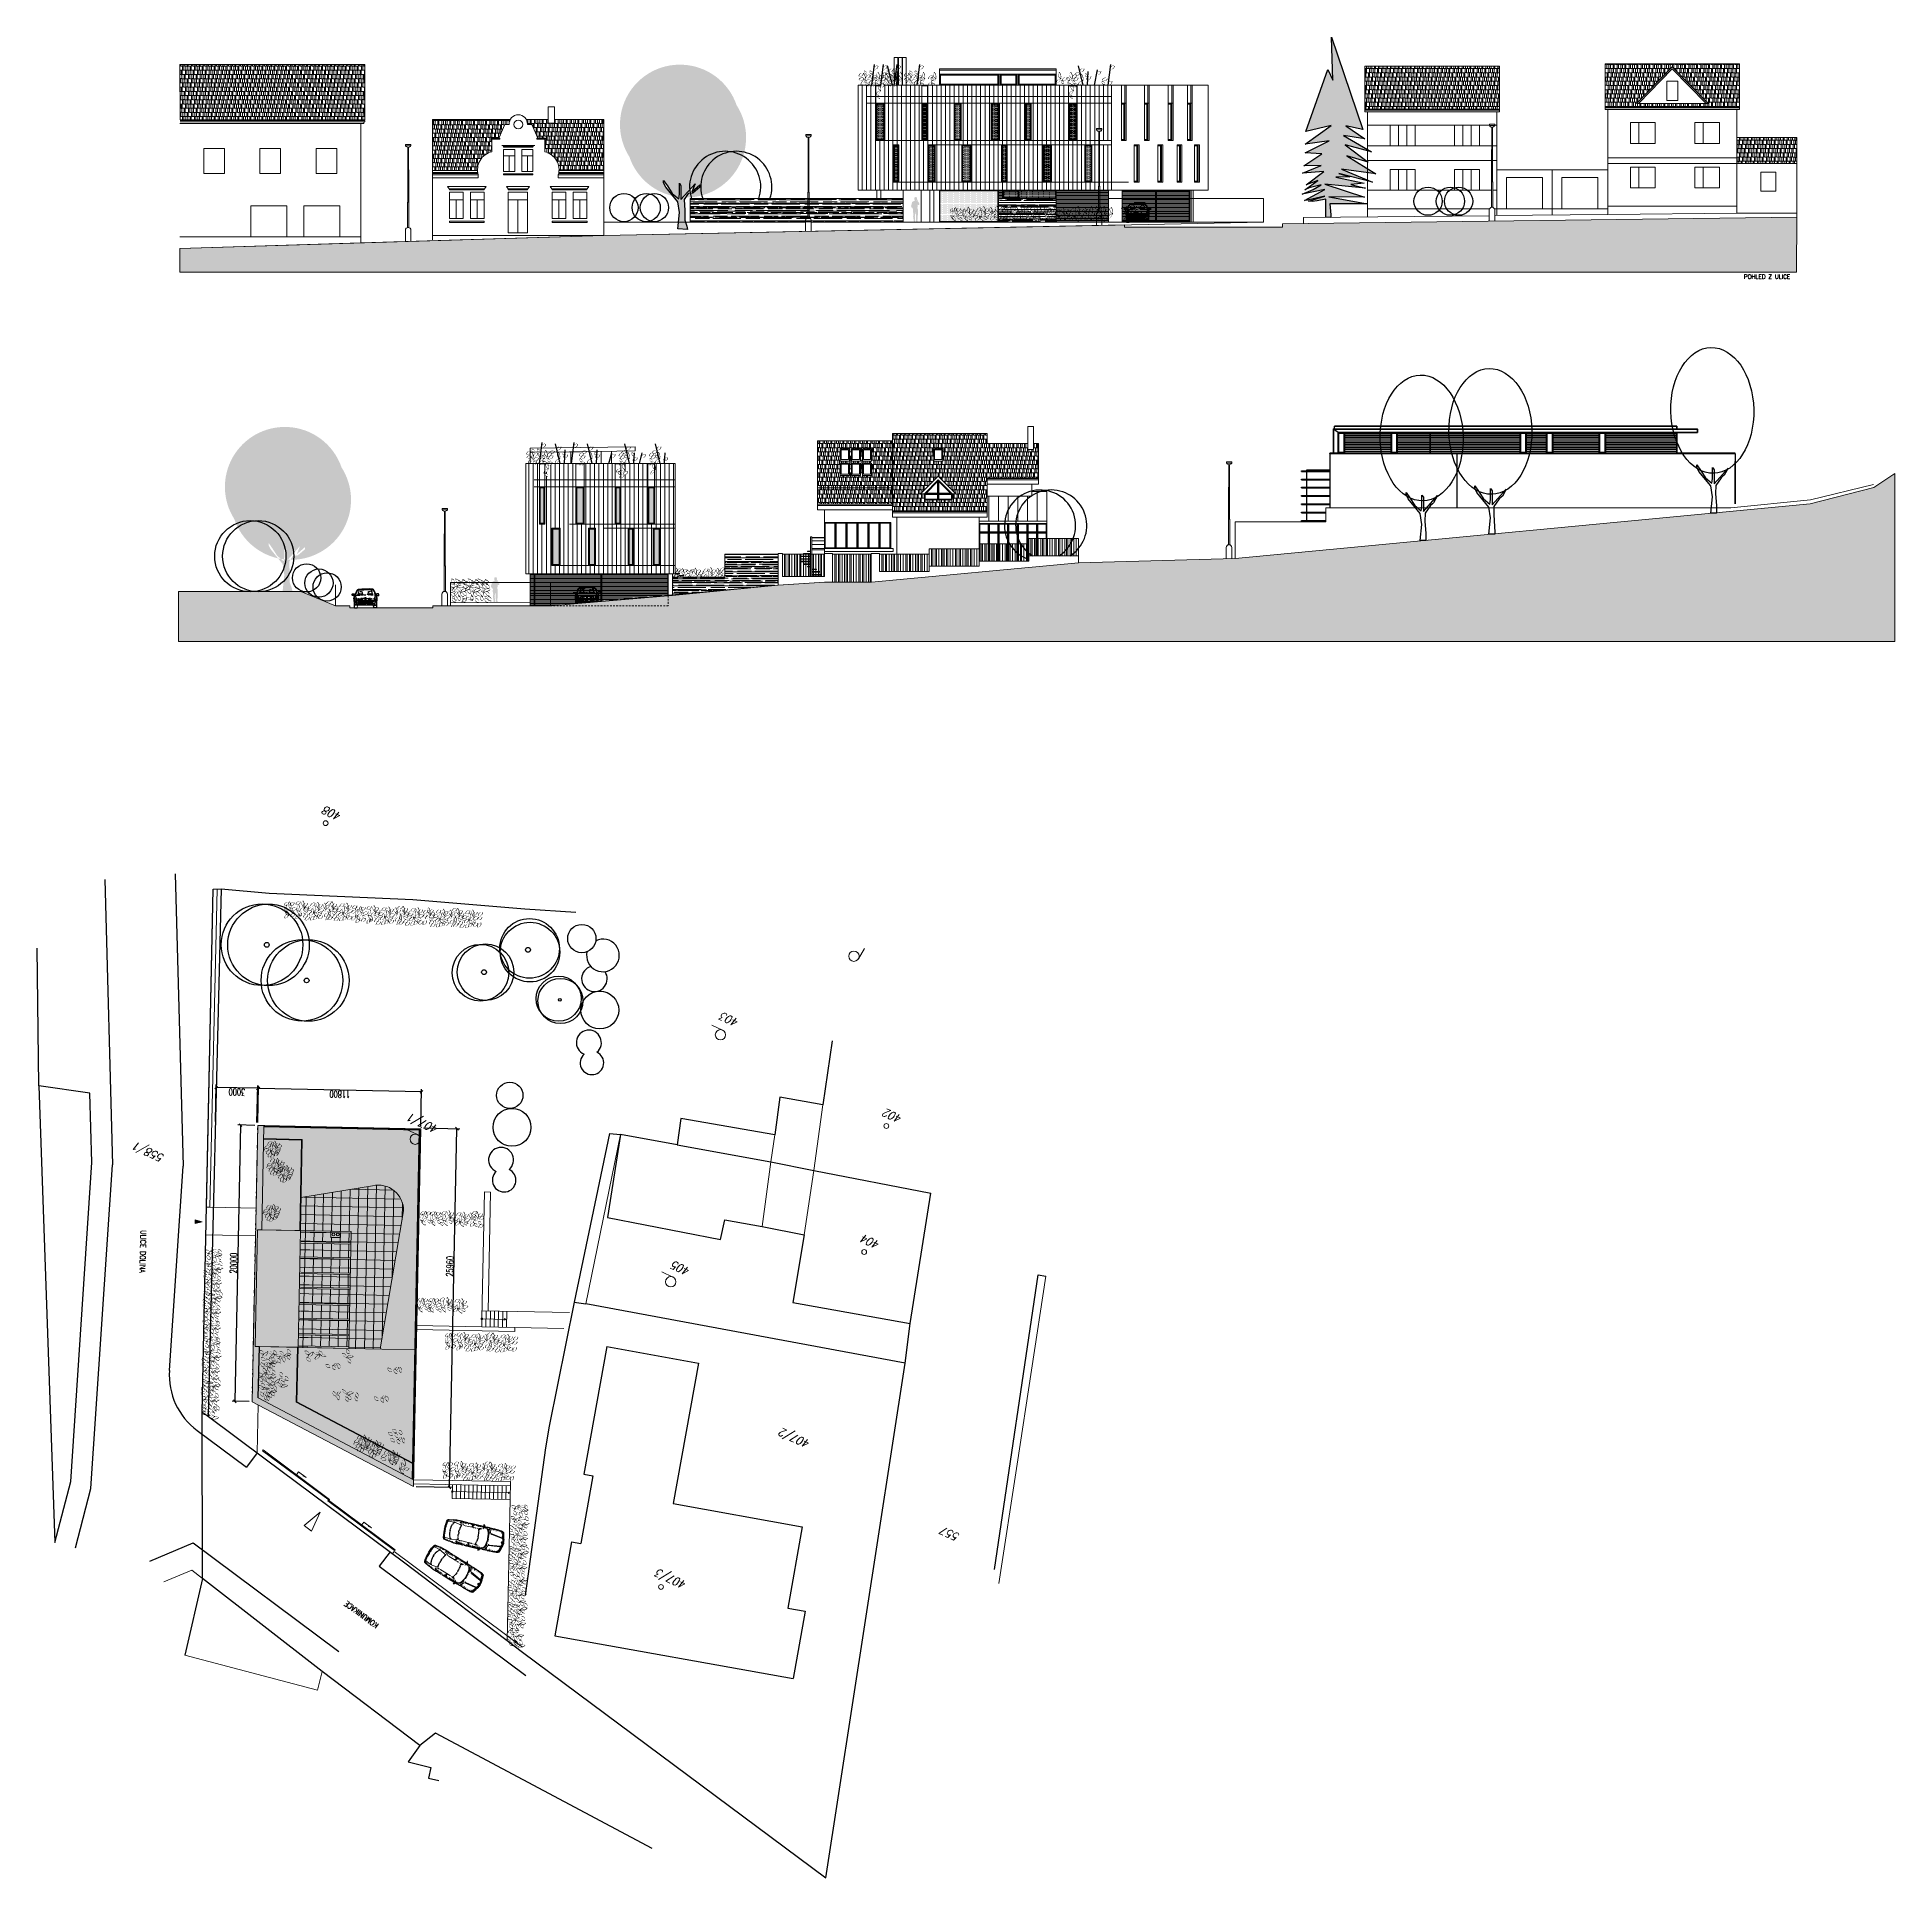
# Model space of a CAD drawing. Header units: metres. Extents: x -45 to 1930, y -347 to 488.
# Drawn here: x 81.6 to 216, y -346.7 to -213.5 of the extents above; entities that cross this region are included whole.
import ezdxf

# ---------------------------------------------------------------- set-up
doc = ezdxf.new("R2010")
doc.units = ezdxf.units.M
doc.header["$PDMODE"] = 3
for name, pattern in [('DASHED', [19.05, 12.7, -6.35]), ('GETRENNT', [31.75, 12.7, -6.35, 0, -6.35, 0, -6.35]), ('ČERCHOVANÁ', [25.4, 12.7, -6.35, 0, -6.35])]:
    doc.linetypes.add(name, pattern=pattern)
doc.layers.add('--plocha-drevo', color=3, linetype='Continuous', lineweight=35, plot=False)
for name, color, linetype in [('01_PARCELNI CISLA', 7, 'Continuous'), ('01_PODKLAD_HRANICE_1', 70, 'Continuous'), ('01_PODKLAD_SLUCKY_4', 2, 'Continuous'), ('01_SLABE', 7, 'Continuous'), ('2 lidi', 4, 'Continuous'), ('koty', 4, 'Continuous'), ('okna', 4, 'Continuous'), ('OSA', 7, 'ČERCHOVANÁ'), ('popis', 6, 'Continuous'), ('SRAFY', 3, 'Continuous'), ('srafy sklo', 252, 'Continuous'), ('SRAFY-TERÉN', 252, 'Continuous'), ('TECKY-KAMEN', 200, 'Continuous'), ('XXX-DREVO1', 43, 'Continuous'), ('XXX-FASADA', 7, 'Continuous'), ('XXX-OKNA', 4, 'Continuous'), ('XXX-POH-POD', 4, 'Continuous'), ('XXX-S-KOV', 253, 'Continuous'), ('zariz.predmety', 203, 'Continuous'), ('ZARIZOVAKY', 251, 'Continuous'), ('ZDIVO', 1, 'Continuous')]:
    doc.layers.add(name, color=color, linetype=linetype)
doc.layers.add('FLOATINGWINDOWS', color=2, linetype='Continuous', plot=False)
for name, color, linetype, lineweight in [('OBVODY BUDOV', 7, 'Continuous', 0), ('Standard', 7, 'Continuous', 25), ('ZNAÈKY BUDOV', 7, 'Continuous', 0), ('ZNAÈKY KULTUR', 7, 'Continuous', 0)]:
    doc.layers.add(name, color=color, linetype=linetype, lineweight=lineweight)
doc.styles.add('ITALICT', font='ITALICT')
doc.styles.add('ROMANS', font='romans.shx', dxfattribs={"width": 0.7})
doc.dimstyles.new('andr', dxfattribs={"dimtxt": 0.1, "dimasz": 0.2, "dimexe": 0.2, "dimexo": 0.2, "dimgap": 0.05, "dimtad": 1, "dimlfac": 1000, "dimrnd": 10, "dimtxsty": 'Standard', "dimblk": 'OBLIQUE', "dimcen": 2.5, "dimclrd": 7, "dimclre": 7, "dimclrt": 7, "dimadec": 0, "dimazin": 0, "dimtfac": 1, "dimtmove": 0, "dimatfit": 3, "dimldrblk": 'OBLIQUE', "dimfxl": 0, "dimarcsym": 0})
pattern_1 = [(0, (9.86697, -83.25727), (0, 0.09525), [])]
pattern_2 = [(0, (0, 0), (0.6477, 0.3048), [0.1524, -0.127, 0.1778, -0.0762, 0.2286, -0.1016]), (0, (0.1524, 0.0127), (0.6477, 0.3048), [0.127, -0.4826, 0.1016, -0.1524]), (0, (0.4572, -0.01905), (0.6477, 0.3048), [0.0762, -0.7874]), (90, (0, 0), (-0.2159, 0.3048), [0.2921, -0.9271]), (90, (0.1524, 0), (-0.2159, 0.3048), [0.28575, -0.93345]), (90, (0.2794, 0), (-0.2159, 0.3048), [0.2667, -0.9525]), (90, (0.4572, -0.01905), (-0.2159, 0.3048), [0.2921, -0.9271]), (90, (0.5334, -0.01905), (-0.2159, 0.3048), [0.2921, -0.9271]), (90, (0.762, 0), (-0.2159, 0.3048), [0.2794, -0.9398])]
pattern_3 = [(0, (1.85, 0), (0, 0.09525), [])]
pattern_4 = [(178.8244, (364.60267, -452.7669), (-0.0130281, -0.6348663), []), (268.8244, (364.60267, -452.7669), (0.6348663, -0.0130281), [])]
pattern_5 = [(0, (18.29863, 0), (0.6477, 0.3048), [0.1524, -0.127, 0.1778, -0.0762, 0.2286, -0.1016]), (0, (18.45103, 0.0127), (0.6477, 0.3048), [0.127, -0.4826, 0.1016, -0.1524]), (0, (18.75583, -0.01905), (0.6477, 0.3048), [0.0762, -0.7874]), (90, (18.29863, 0), (-0.2159, 0.3048), [0.2921, -0.9271]), (90, (18.45103, 0), (-0.2159, 0.3048), [0.28575, -0.93345]), (90, (18.57803, 0), (-0.2159, 0.3048), [0.2667, -0.9525]), (90, (18.75583, -0.01905), (-0.2159, 0.3048), [0.2921, -0.9271]), (90, (18.83203, -0.01905), (-0.2159, 0.3048), [0.2921, -0.9271]), (90, (19.06063, 0), (-0.2159, 0.3048), [0.2794, -0.9398])]
pattern_6 = [(0, (0, 0), (0, 6.985), [5.08, -1.905]), (90, (0, 0), (-6.985, 4e-16), [5.08, -1.905])]

msp = doc.modelspace()

# ---------------------------------------------------------------- texts
at = {"layer": '01_PARCELNI CISLA', "linetype": 'Continuous', "lineweight": 0, "style": 'ITALICT', "width": 0.882354}
for s, p in [('408', (103.665303, -269.726001)), ('403', (132.422119, -284.637956)), ('407/1', (110.687278, -292.359536)), ('402', (144.240126, -291.608972)), ('558/1', (90.821287, -294.433312)), ('404', (142.639565, -300.727369)), ('405', (128.902444, -302.645436)), ('407/2', (137.591972, -315.133212)), ('557', (148.390355, -321.861426)), ('407/3', (128.640599, -325.32185))]:
    msp.add_text(s, height=0.600028, rotation=155.06581897, dxfattribs=at).set_placement(p)
at = {"layer": 'popis', "linetype": 'Continuous', "lineweight": 0, "char_height": 0.4, "width": 5.62199356, "attachment_point": 1, "style": 'ROMANS'}
for s, insert, rotation in [('ULICE DOLINA', (89.469355, -299.861207), 268.52148433), ('KOMUNIKACE', (106.089491, -328.697419), 143.55019376)]:
    msp.add_mtext(s, dxfattribs=dict(at, insert=insert, rotation=rotation))
at = {"layer": 'Standard', "color": 7, "linetype": 'ByBlock', "lineweight": 25, "style": 'ROMANS'}
msp.add_text('POHLED Z ULICE', height=0.3, dxfattribs=at).set_placement((205.107468, -230.999524))

# ---------------------------------------------------------------- blocks, each defined once
blk = doc.blocks.new('pan')
at = {"layer": '2 lidi'}
h = blk.add_hatch(color=254, dxfattribs=at)
h.dxf.hatch_style = 1
h.paths.add_polyline_path([(162.09, 139.29), (162.09, 139.3), (162.08, 139.32), (162.04, 139.46), (162.04, 139.47), (162.04, 139.49), (162.03, 139.5), (162.02, 139.51), (162.02, 139.57), (162.01, 139.58), (161.98, 139.61), (161.91, 139.65), (161.89, 139.66), (161.85, 139.66), (161.84, 139.67), (161.83, 139.69), (161.82, 139.71), (161.82, 139.74), (161.83, 139.75), (161.84, 139.75), (161.85, 139.77), (161.86, 139.79), (161.85, 139.81), (161.85, 139.82), (161.85, 139.88), (161.84, 139.91), (161.82, 139.92), (161.79, 139.93), (161.77, 139.94), (161.75, 139.94), (161.7, 139.94), (161.68, 139.92), (161.67, 139.89), (161.66, 139.86), (161.66, 139.83), (161.66, 139.81), (161.67, 139.8), (161.67, 139.8), (161.67, 139.8), (161.66, 139.79), (161.66, 139.76), (161.65, 139.76), (161.63, 139.75), (161.62, 139.75), (161.62, 139.74), (161.61, 139.7), (161.61, 139.7), (161.61, 139.65), (161.61, 139.64), (161.61, 139.63), (161.6, 139.63), (161.58, 139.62), (161.57, 139.62), (161.56, 139.61), (161.54, 139.56), (161.54, 139.55), (161.51, 139.5), (161.49, 139.49), (161.49, 139.47), (161.49, 139.46), (161.48, 139.45), (161.48, 139.43), (161.48, 139.41), (161.49, 139.4), (161.51, 139.39), (161.53, 139.38), (161.54, 139.38), (161.55, 139.38), (161.57, 139.38), (161.58, 139.38), (161.59, 139.38), (161.6, 139.39), (161.61, 139.39), (161.61, 139.39), (161.61, 139.36), (161.61, 139.35), (161.61, 139.33), (161.61, 139.29), (161.61, 139.25), (161.61, 139.23), (161.61, 139.21), (161.62, 139.2), (161.63, 139.19), (161.64, 139.18), (161.64, 139.17), (161.64, 139.15), (161.63, 139.14), (161.62, 139.12), (161.61, 139.11), (161.61, 139.1), (161.61, 139.08), (161.59, 139.03), (161.59, 138.99), (161.6, 138.96), (161.6, 138.93), (161.6, 138.89), (161.6, 138.85), (161.6, 138.78), (161.6, 138.72), (161.6, 138.67), (161.6, 138.64), (161.61, 138.54), (161.6, 138.53), (161.61, 138.51), (161.61, 138.51), (161.61, 138.43), (161.62, 138.39), (161.62, 138.36), (161.62, 138.34), (161.62, 138.32), (161.63, 138.29), (161.62, 138.28), (161.63, 138.25), (161.63, 138.25), (161.63, 138.24), (161.63, 138.24), (161.63, 138.23), (161.63, 138.21), (161.6, 138.17), (161.58, 138.16), (161.58, 138.15), (161.58, 138.14), (161.58, 138.13), (161.6, 138.13), (161.74, 138.13), (161.74, 138.15), (161.74, 138.16), (161.73, 138.19), (161.73, 138.2), (161.74, 138.21), (161.74, 138.25), (161.74, 138.26), (161.73, 138.29), (161.74, 138.4), (161.74, 138.46), (161.74, 138.59), (161.74, 138.67), (161.75, 138.7), (161.76, 138.78), (161.77, 138.85), (161.77, 138.86), (161.78, 138.8), (161.8, 138.68), (161.81, 138.65), (161.81, 138.61), (161.81, 138.6), (161.81, 138.58), (161.82, 138.56), (161.81, 138.55), (161.8, 138.54), (161.8, 138.52), (161.81, 138.5), (161.81, 138.46), (161.81, 138.45), (161.8, 138.38), (161.8, 138.27), (161.78, 138.25), (161.78, 138.24), (161.79, 138.23), (161.8, 138.23), (161.8, 138.19), (161.8, 138.18), (161.79, 138.16), (161.79, 138.15), (161.78, 138.15), (161.78, 138.13), (161.8, 138.13), (161.86, 138.13), (161.91, 138.13), (161.9, 138.15), (161.9, 138.16), (161.91, 138.17), (161.9, 138.18), (161.89, 138.2), (161.89, 138.22), (161.9, 138.24), (161.91, 138.25), (161.9, 138.27), (161.9, 138.29), (161.93, 138.42), (161.93, 138.48), (161.94, 138.51), (161.93, 138.54), (161.94, 138.56), (161.94, 138.57), (161.93, 138.59), (161.93, 138.6), (161.93, 138.61), (161.93, 138.63), (161.93, 138.66), (161.92, 138.7), (161.94, 138.82), (161.96, 138.91), (161.96, 139), (161.96, 139.02), (161.95, 139.03), (161.95, 139.05), (161.95, 139.06), (161.95, 139.07), (161.95, 139.09), (161.95, 139.09), (161.98, 139.13), (161.99, 139.13), (161.99, 139.15), (162.01, 139.17), (162.03, 139.18), (162.06, 139.21), (162.08, 139.25)])
h.paths.add_polyline_path([(161.68, 139.66), (161.67, 139.67), (161.67, 139.67), (161.67, 139.68), (161.68, 139.68), (161.68, 139.69), (161.68, 139.69), (161.69, 139.69), (161.7, 139.68), (161.71, 139.68), (161.7, 139.66), (161.69, 139.66)], flags=16)
h.paths.add_polyline_path([(161.68, 139.72), (161.68, 139.73), (161.68, 139.73), (161.69, 139.73), (161.69, 139.73)], flags=16)
h.paths.add_polyline_path([(161.64, 139.72), (161.64, 139.73), (161.66, 139.74), (161.65, 139.73)], flags=16)
blk = doc.blocks.new('BMW3-CUM')
at = {"lineweight": 0}
blk.add_line((-0.81, 0.01), (-0.8, 0), dxfattribs=at)
for points in [[(-0.54, 1.33), (-0.54, 1.33), (-0.54, 1.34), (-0.54, 1.34), (-0.54, 1.34), (-0.52, 1.34), (-0.51, 1.34), (-0.49, 1.34), (-0.47, 1.35), (-0.45, 1.35), (-0.43, 1.35), (-0.42, 1.35), (-0.4, 1.35), (-0.38, 1.36), (-0.36, 1.36), (-0.34, 1.36), (-0.33, 1.36), (-0.31, 1.36), (-0.29, 1.36), (-0.27, 1.36), (-0.26, 1.36), (-0.24, 1.37), (-0.22, 1.37), (-0.2, 1.37), (-0.18, 1.37), (-0.16, 1.37), (-0.14, 1.37), (-0.12, 1.37), (-0.1, 1.37), (-0.09, 1.37), (-0.07, 1.37), (-0.05, 1.37), (-0.03, 1.37), (-0.01, 1.37), (0.01, 1.37), (0.03, 1.37), (0.05, 1.37), (0.06, 1.37), (0.08, 1.37), (0.09, 1.37), (0.1, 1.37), (0.12, 1.37), (0.13, 1.37), (0.15, 1.37), (0.16, 1.37), (0.18, 1.37), (0.19, 1.37), (0.2, 1.37), (0.22, 1.37), (0.23, 1.37), (0.24, 1.37), (0.26, 1.37), (0.27, 1.37)], [(0, 1.37), (0, 1.37)], [(0.08, 1.37), (0.08, 1.38), (0.08, 1.38), (0.08, 1.38), (0.08, 1.37)], [(0.82, 0.48), (0.82, 0.48), (0.83, 0.48), (0.83, 0.48), (0.83, 0.48), (0.82, 0.51), (0.83, 0.54), (0.83, 0.57), (0.83, 0.6), (0.83, 0.63), (0.83, 0.66), (0.83, 0.7), (0.83, 0.73), (0.82, 0.76), (0.82, 0.76), (0.82, 0.77), (0.82, 0.77), (0.82, 0.77), (0.82, 0.78), (0.82, 0.78), (0.82, 0.79), (0.82, 0.8), (0.82, 0.81), (0.81, 0.82), (0.81, 0.83), (0.8, 0.84), (0.8, 0.85), (0.79, 0.87), (0.79, 0.88), (0.79, 0.89), (0.84, 0.89), (0.85, 0.89), (0.85, 0.89), (0.86, 0.89), (0.86, 0.89), (0.87, 0.89), (0.87, 0.89), (0.88, 0.89), (0.89, 0.89), (0.9, 0.89), (0.9, 0.89), (0.91, 0.89), (0.92, 0.89), (0.92, 0.89), (0.93, 0.89), (0.93, 0.9), (0.94, 0.9), (0.94, 0.9), (0.95, 0.9), (0.95, 0.91), (0.95, 0.91), (0.95, 0.93), (0.95, 0.95), (0.95, 0.97), (0.95, 0.99), (0.95, 0.99), (0.95, 0.99), (0.95, 0.99), (0.94, 0.99), (0.94, 1), (0.94, 1), (0.93, 1), (0.93, 1.01), (0.92, 1.01), (0.92, 1.01), (0.91, 1.01), (0.91, 1.01), (0.91, 1.01), (0.9, 1.01), (0.9, 1), (0.9, 1), (0.89, 1.01), (0.88, 1.01), (0.87, 1.01), (0.86, 1.01), (0.86, 1), (0.85, 1), (0.84, 1), (0.83, 1), (0.83, 1), (0.83, 1), (0.83, 1.01), (0.82, 1.01), (0.8, 1), (0.79, 1), (0.79, 0.99), (0.78, 0.98), (0.78, 0.98), (0.78, 0.96), (0.78, 0.95), (0.78, 0.94), (0.77, 0.93), (0.75, 0.92), (0.74, 0.95), (0.73, 0.98), (0.72, 1.01), (0.71, 1.04), (0.7, 1.07), (0.69, 1.1), (0.67, 1.13), (0.66, 1.16), (0.66, 1.17), (0.65, 1.17), (0.65, 1.18), (0.65, 1.18), (0.64, 1.21), (0.63, 1.23), (0.62, 1.24), (0.61, 1.26), (0.6, 1.28), (0.59, 1.29), (0.57, 1.31), (0.56, 1.32), (0.54, 1.33), (0.54, 1.34), (0.54, 1.34), (0.53, 1.34), (0.53, 1.34), (0.28, 1.37), (0.28, 1.37)], [(-0.87, 0.88), (-0.88, 0.88), (-0.89, 0.89), (-0.9, 0.89), (-0.91, 0.89), (-0.92, 0.89), (-0.93, 0.89), (-0.94, 0.89), (-0.95, 0.9), (-0.96, 0.91), (-0.96, 0.93), (-0.96, 0.96), (-0.96, 0.98), (-0.95, 1), (-0.94, 1), (-0.94, 1), (-0.93, 1), (-0.93, 1), (-0.93, 1), (-0.92, 1), (-0.92, 1), (-0.92, 1), (-0.91, 1), (-0.9, 1), (-0.89, 1), (-0.88, 1), (-0.87, 1), (-0.85, 1), (-0.84, 1), (-0.83, 1), (-0.82, 1), (-0.81, 1), (-0.8, 0.99), (-0.79, 0.99), (-0.79, 0.99), (-0.79, 0.99), (-0.79, 0.99), (-0.78, 0.93)], [(-0.95, 0.89), (-0.95, 0.89)], [(-0.89, 1), (-0.89, 1), (-0.89, 1), (-0.89, 1), (-0.89, 1)], [(-0.87, 0.88), (-0.83, 0.88)], [(-0.83, 0.53), (-0.83, 0.59), (-0.84, 0.64), (-0.84, 0.69), (-0.83, 0.75), (-0.83, 0.75), (-0.82, 0.74), (-0.82, 0.74), (-0.82, 0.74), (-0.82, 0.7)], [(-0.8, 0.88), (-0.82, 0.88), (-0.83, 0.88), (-0.83, 0.88), (-0.83, 0.89), (-0.83, 0.89), (-0.83, 0.89), (-0.83, 0.89), (-0.82, 0.9), (-0.82, 0.9), (-0.81, 0.9), (-0.81, 0.9), (-0.8, 0.9), (-0.8, 0.9), (-0.8, 0.91), (-0.8, 0.92), (-0.79, 0.92), (-0.79, 0.92), (-0.79, 0.93), (-0.79, 0.93), (-0.78, 0.93), (-0.78, 0.93), (-0.76, 0.92), (-0.76, 0.88)], [(-0.83, 0.75), (-0.8, 0.88), (-0.77, 0.88), (-0.77, 0.87), (-0.77, 0.87), (-0.77, 0.86), (-0.77, 0.86), (-0.78, 0.85), (-0.78, 0.85), (-0.78, 0.84), (-0.79, 0.84)], [(-0.83, 0.53), (-0.83, 0.53), (-0.83, 0.53), (-0.83, 0.53), (-0.83, 0.53)], [(-0.83, 0.51), (-0.83, 0.51), (-0.83, 0.51), (-0.83, 0.51), (-0.83, 0.51), (-0.83, 0.51), (-0.83, 0.51), (-0.83, 0.51), (-0.83, 0.51), (-0.83, 0.51), (-0.83, 0.51), (-0.83, 0.51), (-0.83, 0.52), (-0.83, 0.52), (-0.82, 0.52), (-0.82, 0.52), (-0.82, 0.52), (-0.82, 0.52), (-0.82, 0.52), (-0.82, 0.52), (-0.83, 0.52), (-0.83, 0.52), (-0.83, 0.52), (-0.83, 0.52), (-0.83, 0.53), (-0.83, 0.52), (-0.83, 0.52), (-0.83, 0.52), (-0.83, 0.52), (-0.83, 0.52), (-0.83, 0.52), (-0.83, 0.52), (-0.83, 0.52), (-0.83, 0.52), (-0.83, 0.52), (-0.83, 0.51), (-0.83, 0.51)], [(-0.83, 0.51), (-0.83, 0.51), (-0.83, 0.51), (-0.83, 0.51), (-0.83, 0.51)], [(-0.82, 0.49), (-0.82, 0.49), (-0.82, 0.49), (-0.82, 0.49), (-0.82, 0.49), (-0.82, 0.5), (-0.83, 0.5), (-0.83, 0.5), (-0.83, 0.5), (-0.83, 0.5), (-0.83, 0.49), (-0.83, 0.49), (-0.82, 0.49), (-0.82, 0.48), (-0.82, 0.48), (-0.82, 0.49), (-0.82, 0.49), (-0.82, 0.49)], [(-0.81, 0.51), (-0.81, 0.54), (-0.81, 0.54), (-0.81, 0.54), (-0.8, 0.54), (-0.8, 0.54), (-0.8, 0.56), (-0.81, 0.57), (-0.81, 0.59), (-0.81, 0.6), (-0.81, 0.61), (-0.81, 0.62), (-0.81, 0.63), (-0.82, 0.64), (-0.82, 0.65), (-0.82, 0.67), (-0.82, 0.68), (-0.82, 0.69), (-0.81, 0.7), (-0.81, 0.7), (-0.81, 0.71), (-0.8, 0.71), (-0.78, 0.73), (-0.78, 0.73), (-0.78, 0.73), (-0.78, 0.73), (-0.78, 0.72), (-0.77, 0.72), (-0.77, 0.72), (-0.77, 0.72), (-0.77, 0.72)], [(-0.82, 0.53), (-0.82, 0.64)], [(-0.82, 0.5), (-0.81, 0.5), (-0.81, 0.5), (-0.81, 0.5), (-0.81, 0.51), (-0.57, 0.51)], [(-0.83, 0.51), (-0.83, 0.51)], [(-0.81, 0.38), (-0.82, 0.48)], [(-0.81, 0.33), (-0.81, 0.33), (-0.81, 0.33), (-0.81, 0.33), (-0.8, 0.33), (-0.8, 0.33), (-0.8, 0.33), (-0.8, 0.33), (-0.8, 0.34), (-0.8, 0.34), (-0.8, 0.34), (-0.8, 0.34), (-0.8, 0.33), (-0.8, 0.36), (-0.8, 0.36), (-0.8, 0.36), (-0.8, 0.36), (-0.8, 0.36), (-0.8, 0.36), (-0.81, 0.36), (-0.81, 0.36), (-0.81, 0.36), (-0.81, 0.37), (-0.81, 0.37), (-0.81, 0.37), (-0.81, 0.37), (-0.81, 0.37), (-0.81, 0.37), (-0.82, 0.36), (-0.82, 0.36), (-0.82, 0.34), (-0.82, 0.34), (-0.81, 0.33), (-0.81, 0.33), (-0.81, 0.33), (-0.81, 0.33), (-0.81, 0.33), (-0.81, 0.33), (-0.81, 0.33)], [(-0.81, 0.74), (-0.79, 0.82)], [(-0.81, 0.72), (-0.81, 0.72), (-0.81, 0.72), (-0.81, 0.72), (-0.81, 0.72)], [(-0.81, 0.38), (-0.81, 0.38), (-0.81, 0.38), (-0.81, 0.38), (-0.81, 0.37)], [(-0.81, 0.01), (-0.81, 0.09), (-0.81, 0.17), (-0.81, 0.25), (-0.81, 0.33)], [(-0.8, 0.43), (-0.8, 0.44), (-0.8, 0.44), (-0.8, 0.45), (-0.8, 0.46), (-0.8, 0.47), (-0.8, 0.47), (-0.8, 0.48), (-0.8, 0.48), (-0.75, 0.48)], [(-0.8, 0.39), (-0.8, 0.43), (-0.64, 0.43)], [(-0.8, 0.37), (-0.8, 0.37), (-0.8, 0.37), (-0.8, 0.38), (-0.8, 0.38), (-0.79, 0.39), (-0.78, 0.39), (-0.77, 0.39), (-0.77, 0.39), (-0.76, 0.39), (-0.75, 0.39), (-0.74, 0.39), (-0.73, 0.39), (-0.73, 0.39), (-0.72, 0.39), (-0.71, 0.39), (-0.7, 0.39), (-0.69, 0.39), (-0.69, 0.39), (-0.68, 0.39), (-0.67, 0.39), (-0.66, 0.39), (-0.65, 0.39), (-0.64, 0.39), (-0.63, 0.39), (-0.62, 0.39), (-0.61, 0.39), (-0.6, 0.39), (-0.59, 0.39)], [(-0.6, 0.19), (-0.61, 0.19), (-0.62, 0.19), (-0.63, 0.19), (-0.64, 0.19), (-0.66, 0.19), (-0.67, 0.19), (-0.68, 0.19), (-0.69, 0.19), (-0.7, 0.19), (-0.71, 0.19), (-0.72, 0.19), (-0.74, 0.2), (-0.75, 0.2), (-0.76, 0.2), (-0.77, 0.21), (-0.78, 0.21), (-0.78, 0.23), (-0.78, 0.24), (-0.79, 0.26), (-0.79, 0.27), (-0.79, 0.29), (-0.79, 0.3), (-0.8, 0.31), (-0.8, 0.33)], [(-0.8, 0), (-0.61, 0)], [(-0.79, 0.83), (-0.79, 0.83)], [(-0.79, 0.83), (-0.79, 0.83)], [(-0.78, 0.54), (-0.78, 0.54), (-0.77, 0.54), (-0.77, 0.54), (-0.76, 0.54), (-0.73, 0.66), (-0.72, 0.66), (-0.71, 0.66), (-0.7, 0.66), (-0.69, 0.66), (-0.69, 0.66), (-0.68, 0.66), (-0.67, 0.66), (-0.66, 0.66), (-0.66, 0.63), (-0.66, 0.61), (-0.65, 0.58), (-0.65, 0.55)], [(-0.77, 0.55), (-0.77, 0.68)], [(-0.76, 0.88), (-0.73, 0.89)], [(-0.76, 0.53), (-0.76, 0.53)], [(-0.75, 0.92), (-0.74, 0.95), (-0.73, 0.98), (-0.72, 1.01), (-0.71, 1.04), (-0.7, 1.07), (-0.69, 1.1), (-0.67, 1.13), (-0.66, 1.16), (-0.65, 1.19), (-0.64, 1.21), (-0.62, 1.23), (-0.61, 1.25), (-0.6, 1.27), (-0.58, 1.29), (-0.57, 1.31), (-0.55, 1.33), (-0.55, 1.32), (-0.55, 1.32), (-0.55, 1.31), (-0.55, 1.31)], [(-0.73, 0.66), (-0.75, 0.67)], [(-0.75, 0.67), (-0.75, 0.67), (-0.75, 0.67), (-0.75, 0.67), (-0.75, 0.67), (-0.75, 0.67), (-0.75, 0.67), (-0.75, 0.67), (-0.75, 0.67)], [(-0.75, 0.48), (-0.75, 0.48)], [(-0.74, 0.54), (-0.73, 0.54)], [(-0.27, 0.48), (-0.73, 0.48)], [(-0.72, 0.9), (-0.72, 0.91), (-0.72, 0.92), (-0.71, 0.93), (-0.71, 0.94), (-0.71, 0.95), (-0.7, 0.96), (-0.7, 0.97), (-0.7, 0.98), (-0.69, 1), (-0.68, 1.02), (-0.68, 1.03), (-0.67, 1.05), (-0.66, 1.07), (-0.66, 1.09), (-0.65, 1.11), (-0.64, 1.13), (-0.63, 1.15), (-0.63, 1.16), (-0.62, 1.18), (-0.61, 1.2), (-0.6, 1.21), (-0.59, 1.23), (-0.58, 1.25), (-0.57, 1.26), (-0.57, 1.27), (-0.57, 1.27), (-0.57, 1.27), (-0.57, 1.27)], [(-0.72, 0.87), (-0.72, 0.9), (-0.62, 0.91)], [(-0.66, 0.66), (-0.67, 0.69), (-0.68, 0.71), (-0.69, 0.74), (-0.7, 0.76), (-0.7, 0.79), (-0.71, 0.81), (-0.72, 0.84), (-0.72, 0.86), (-0.72, 0.87), (-0.72, 0.87), (-0.72, 0.87), (-0.72, 0.87)], [(-0.72, 0.53), (-0.72, 0.53)], [(-0.69, 0.33), (-0.69, 0.33)], [(-0.67, 0.26), (-0.68, 0.28), (-0.68, 0.29), (-0.69, 0.3), (-0.69, 0.32)], [(-0.68, 0.54), (-0.54, 0.54)], [(-0.68, 0.33), (-0.68, 0.33)], [(-0.57, 0.25), (-0.51, 0.26), (-0.51, 0.27), (-0.51, 0.29), (-0.51, 0.31), (-0.51, 0.33), (-0.52, 0.33), (-0.53, 0.33), (-0.55, 0.33), (-0.56, 0.33), (-0.57, 0.33), (-0.59, 0.33), (-0.6, 0.33), (-0.61, 0.33), (-0.61, 0.33), (-0.62, 0.33), (-0.62, 0.33), (-0.63, 0.33), (-0.63, 0.33), (-0.63, 0.33), (-0.64, 0.33), (-0.64, 0.33), (-0.65, 0.33), (-0.65, 0.33), (-0.66, 0.33), (-0.66, 0.33), (-0.66, 0.33), (-0.67, 0.33), (-0.67, 0.33), (-0.67, 0.33)], [(-0.62, 0.66), (-0.65, 0.66)], [(-0.61, 0.25), (-0.65, 0.25)], [(-0.62, 0.64), (-0.61, 0.66), (-0.56, 0.66)], [(-0.6, 0.91), (-0.6, 0.91), (-0.6, 0.91), (-0.59, 0.91), (-0.59, 0.91)], [(-0.6, 0.25), (-0.6, 0.25)], [(-0.57, 1.28), (-0.57, 1.28)], [(-0.57, 1.26), (-0.57, 1.26)], [(-0.57, 0.43), (-0.57, 0.43)], [(-0.56, 1.3), (-0.56, 1.3)], [(-0.56, 1.26), (-0.51, 1.27), (-0.37, 1.29)], [(-0.56, 0.93), (-0.55, 0.97), (-0.55, 0.97), (-0.55, 0.97), (-0.55, 0.97), (-0.55, 0.97), (-0.5, 0.98)], [(-0.55, 0.92), (-0.55, 0.92), (-0.55, 0.92), (-0.56, 0.92), (-0.56, 0.92)], [(-0.56, 0.92), (-0.56, 0.92)], [(-0.56, 0.91), (-0.56, 0.91)], [(-0.55, 0.39), (-0.56, 0.39)], [(-0.55, 0.91), (-0.53, 0.92)], [(-0.16, 0.49), (-0.18, 0.49), (-0.19, 0.49), (-0.2, 0.49), (-0.22, 0.49), (-0.23, 0.49), (-0.24, 0.5), (-0.26, 0.5), (-0.27, 0.5), (-0.29, 0.5), (-0.31, 0.51), (-0.32, 0.51), (-0.34, 0.51), (-0.36, 0.51), (-0.38, 0.51), (-0.4, 0.51), (-0.41, 0.51), (-0.43, 0.51), (-0.45, 0.51), (-0.47, 0.51), (-0.48, 0.51), (-0.5, 0.51), (-0.52, 0.51), (-0.54, 0.51), (-0.55, 0.51)], [(-0.52, 0.66), (-0.54, 0.66)], [(-0.54, 0.66), (-0.54, 0.66)], [(-0.54, 0.39), (-0.54, 0.39)], [(-0.53, 0.54), (-0.53, 0.54), (-0.53, 0.54), (-0.53, 0.55), (-0.53, 0.55), (-0.53, 0.55), (-0.53, 0.55), (-0.53, 0.55), (-0.53, 0.55)], [(-0.53, 0.55), (-0.53, 0.55)], [(-0.53, 0.54), (-0.53, 0.54), (-0.53, 0.54), (-0.53, 0.54), (-0.53, 0.54)], [(-0.53, 0.43), (-0.48, 0.43)], [(-0.53, 0.39), (-0.53, 0.39), (-0.53, 0.39), (-0.53, 0.39), (-0.53, 0.39)], [(-0.52, 0.66), (-0.47, 0.66)], [(-0.52, 0.56), (-0.52, 0.56)], [(-0.52, 0.39), (-0.51, 0.39)], [(-0.51, 0.64), (-0.51, 0.64)], [(-0.51, 0.56), (-0.51, 0.56), (-0.51, 0.57), (-0.51, 0.57), (-0.51, 0.57)], [(-0.43, 1), (-0.44, 1.01), (-0.45, 1.01), (-0.46, 1), (-0.47, 1), (-0.48, 1), (-0.48, 1), (-0.49, 1.01), (-0.5, 1.01), (-0.5, 1.05), (-0.5, 1.08), (-0.49, 1.12), (-0.49, 1.16), (-0.48, 1.16), (-0.48, 1.17), (-0.48, 1.17), (-0.47, 1.17)], [(-0.5, 0.92), (-0.46, 0.92)], [(-0.5, 0.64), (-0.5, 0.64)], [(-0.5, 0.59), (-0.5, 0.62)], [(-0.5, 0.62), (-0.5, 0.62)], [(-0.49, 0.97), (-0.49, 0.97)], [(-0.49, 0.39), (-0.44, 0.39)], [(-0.48, 0.3), (-0.49, 0.3), (-0.49, 0.33), (-0.46, 0.33)], [(-0.48, 0.25), (-0.48, 0.25), (-0.48, 0.25), (-0.48, 0.25), (-0.49, 0.26), (-0.49, 0.29), (-0.44, 0.29)], [(-0.48, 0.98), (-0.48, 0.98)], [(-0.48, 0.3), (-0.44, 0.3)], [(-0.48, 0.25), (-0.46, 0.25)], [(-0.47, 0.97), (-0.39, 0.98)], [(-0.47, 0.89), (-0.47, 0.89)], [(-0.47, 0.43), (-0.45, 0.43)], [(-0.46, 0.92), (-0.46, 0.92)], [(-0.45, 0.88), (-0.46, 0.89)], [(-0.46, 0.66), (-0.46, 0.66), (-0.46, 0.66), (-0.46, 0.66), (-0.46, 0.66)], [(-0.46, 0.66), (-0.46, 0.66), (-0.46, 0.66), (-0.46, 0.66), (-0.45, 0.66), (-0.37, 0.66)], [(-0.42, 0.54), (-0.46, 0.54)], [(-0.46, 0.54), (-0.46, 0.54)], [(-0.45, 0.92), (-0.45, 0.92), (-0.44, 0.92), (-0.44, 0.92), (-0.44, 0.92), (-0.38, 0.92)], [(-0.45, 0.25), (-0.45, 0.25)], [(-0.42, 0.25), (-0.44, 0.25)], [(-0.44, 0.25), (-0.44, 0.25)], [(-0.43, 1), (-0.42, 1), (-0.4, 1), (-0.39, 1), (-0.38, 1), (-0.36, 1), (-0.35, 1), (-0.34, 1), (-0.33, 1), (-0.31, 1), (-0.3, 1), (-0.29, 1), (-0.28, 1), (-0.26, 1.01), (-0.25, 1.01), (-0.24, 1.01), (-0.23, 1.01), (-0.23, 1.01), (-0.23, 1.02), (-0.23, 1.02), (-0.23, 1.02), (-0.23, 1.05), (-0.23, 1.09), (-0.24, 1.12), (-0.24, 1.16), (-0.24, 1.16), (-0.25, 1.17), (-0.25, 1.17), (-0.25, 1.17)], [(-0.37, 0.43), (-0.43, 0.43)], [(-0.43, 0.3), (-0.43, 0.3)], [(-0.43, 0.29), (-0.43, 0.29)], [(-0.42, 1.17), (-0.42, 1.17), (-0.42, 1.17), (-0.42, 1.17), (-0.41, 1.17)], [(-0.42, 0.9), (-0.42, 0.91)], [(-0.32, 0.39), (-0.42, 0.39)], [(-0.42, 0.3), (-0.42, 0.3)], [(-0.38, 0.25), (-0.32, 0.25), (-0.31, 0.26), (-0.31, 0.27), (-0.31, 0.28), (-0.32, 0.29), (-0.42, 0.29)], [(-0.42, 0.25), (-0.4, 0.25)], [(-0.41, 0.9), (-0.41, 0.9)], [(-0.41, 0.54), (-0.38, 0.55), (-0.37, 0.54), (-0.37, 0.54), (-0.36, 0.54), (-0.35, 0.54), (-0.34, 0.54), (-0.34, 0.54), (-0.33, 0.54), (-0.32, 0.54), (-0.32, 0.55), (-0.32, 0.55), (-0.32, 0.55), (-0.32, 0.55), (-0.33, 0.66), (-0.33, 0.66), (-0.32, 0.67), (-0.31, 0.67), (-0.31, 0.67), (-0.3, 0.67), (-0.29, 0.67), (-0.29, 0.67), (-0.28, 0.67), (-0.28, 0.67), (-0.28, 0.67), (-0.28, 0.67), (-0.28, 0.67)], [(-0.41, 0.3), (-0.41, 0.3), (-0.41, 0.3), (-0.41, 0.3), (-0.41, 0.3)], [(-0.4, 0.3), (-0.32, 0.3), (-0.32, 0.33), (-0.32, 0.33), (-0.33, 0.33), (-0.33, 0.33), (-0.34, 0.33), (-0.34, 0.33), (-0.35, 0.33), (-0.35, 0.33), (-0.36, 0.33)], [(-0.39, 0.33), (-0.39, 0.33)], [(-0.38, 1.17), (-0.37, 1.17)], [(-0.38, 0.55), (-0.35, 0.57)], [(-0.37, 1.29), (-0.37, 1.29)], [(-0.37, 0.43), (-0.36, 0.43)], [(-0.36, 1.29), (-0.36, 1.29)], [(-0.36, 1.29), (-0.28, 1.29)], [(-0.36, 0.66), (-0.36, 0.66), (-0.36, 0.66), (-0.36, 0.66), (-0.36, 0.66), (-0.33, 0.66), (-0.33, 0.66), (-0.33, 0.66), (-0.33, 0.67), (-0.33, 0.67), (-0.34, 0.68)], [(-0.36, 0.65), (-0.36, 0.65)], [(-0.35, 1.17), (-0.35, 1.17)], [(-0.35, 0.64), (-0.35, 0.64)], [(-0.35, 0.62), (-0.35, 0.63)], [(-0.35, 0.59), (-0.35, 0.59)], [(-0.35, 0.58), (-0.35, 0.58)], [(-0.34, 1.17), (-0.3, 1.17)], [(-0.34, 0.93), (-0.3, 0.93)], [(-0.34, 0.7), (-0.34, 0.7)], [(-0.34, 0.69), (-0.34, 0.69)], [(-0.34, 0.68), (-0.34, 0.68)], [(-0.34, 0.52), (-0.29, 0.52)], [(-0.28, 0.38), (-0.28, 0.38), (-0.28, 0.39), (-0.28, 0.39), (-0.28, 0.39), (-0.28, 0.39), (-0.28, 0.4), (-0.28, 0.41), (-0.28, 0.42), (-0.29, 0.42), (-0.29, 0.43), (-0.3, 0.43), (-0.31, 0.43), (-0.31, 0.43), (-0.32, 0.43), (-0.33, 0.43), (-0.34, 0.43)], [(-0.34, 0.43), (-0.34, 0.43)], [(-0.33, 0.97), (-0.33, 0.97), (-0.33, 0.97), (-0.32, 0.97), (-0.32, 0.97)], [(-0.32, 0.98), (-0.32, 0.98)], [(-0.32, 0.78), (-0.32, 0.78)], [(-0.31, 0.77), (-0.31, 0.77)], [(-0.31, 0.39), (-0.28, 0.39)], [(0.26, 0.35), (-0.3, 0.35), (-0.31, 0.37), (-0.3, 0.38), (-0.3, 0.38), (-0.29, 0.38), (-0.29, 0.38), (-0.29, 0.38), (-0.28, 0.38), (-0.28, 0.38), (-0.27, 0.38), (-0.27, 0.38), (-0.27, 0.37), (-0.27, 0.37), (-0.27, 0.36), (-0.24, 0.36)], [(0.26, 0.3), (0.29, 0.3), (0.29, 0.3), (0.3, 0.3), (0.3, 0.31), (0.3, 0.31), (0.3, 0.33), (0.29, 0.33), (0.27, 0.33), (0.26, 0.34), (0.24, 0.34), (0.23, 0.34), (0.21, 0.34), (0.2, 0.34), (0.18, 0.33), (0.17, 0.33), (0.15, 0.33), (0.14, 0.33), (0.12, 0.33), (0.1, 0.33), (0.09, 0.33), (0.07, 0.33), (0.06, 0.33), (0.05, 0.33), (0.03, 0.33), (0.02, 0.33), (0.01, 0.33), (-0.01, 0.33), (-0.02, 0.33), (-0.03, 0.33), (-0.05, 0.33), (-0.06, 0.34), (-0.08, 0.33), (-0.09, 0.33), (-0.11, 0.34), (-0.13, 0.34), (-0.14, 0.33), (-0.16, 0.33), (-0.17, 0.33), (-0.19, 0.33), (-0.2, 0.33), (-0.22, 0.33), (-0.24, 0.33), (-0.25, 0.33), (-0.27, 0.33), (-0.28, 0.33), (-0.3, 0.33), (-0.3, 0.33), (-0.3, 0.33), (-0.3, 0.33), (-0.31, 0.32), (-0.3, 0.3), (-0.27, 0.3)], [(-0.3, 0.73), (-0.3, 0.73)], [(0.27, 0.25), (0.29, 0.25), (0.3, 0.28), (0.28, 0.28), (0.26, 0.29), (0.25, 0.29), (0.23, 0.29), (0.21, 0.29), (0.19, 0.29), (0.17, 0.29), (0.15, 0.29), (0.13, 0.29), (0.11, 0.29), (0.09, 0.29), (0.07, 0.29), (0.05, 0.29), (0.03, 0.29), (0.01, 0.29), (-0.01, 0.29), (-0.02, 0.29), (-0.03, 0.29), (-0.04, 0.29), (-0.05, 0.29), (-0.06, 0.29), (-0.07, 0.29), (-0.08, 0.29), (-0.09, 0.29), (-0.1, 0.29), (-0.11, 0.29), (-0.12, 0.29), (-0.13, 0.29), (-0.14, 0.29), (-0.15, 0.29), (-0.16, 0.29), (-0.18, 0.29), (-0.18, 0.29), (-0.19, 0.29), (-0.19, 0.29), (-0.2, 0.29), (-0.21, 0.29), (-0.21, 0.29), (-0.22, 0.29), (-0.22, 0.29), (-0.24, 0.29), (-0.24, 0.29), (-0.26, 0.29), (-0.27, 0.29), (-0.28, 0.29), (-0.28, 0.29), (-0.29, 0.29), (-0.3, 0.29), (-0.3, 0.26), (-0.3, 0.26), (-0.3, 0.26), (-0.3, 0.25), (-0.29, 0.25), (-0.29, 0.25), (-0.29, 0.25), (-0.28, 0.25), (-0.28, 0.25)], [(-0.29, 0.73), (-0.29, 0.73)], [(-0.29, 0.72), (-0.29, 0.72), (-0.29, 0.72), (-0.29, 0.72), (-0.29, 0.72)], [(-0.27, 0.67), (-0.28, 0.7)], [(-0.27, 1.17), (-0.27, 1.17)], [(-0.27, 1.17), (-0.27, 1.17)], [(-0.27, 0.61), (-0.27, 0.64)], [(-0.27, 0.54), (-0.27, 0.58)], [(-0.27, 0.53), (-0.27, 0.53)], [(-0.27, 0.43), (-0.27, 0.48), (-0.27, 0.48), (-0.27, 0.48), (-0.27, 0.48), (-0.27, 0.48), (-0.25, 0.48), (-0.24, 0.48), (-0.23, 0.48), (-0.21, 0.48), (-0.2, 0.48), (-0.18, 0.48), (-0.17, 0.48), (-0.16, 0.49), (-0.15, 0.49), (-0.15, 0.49), (-0.14, 0.49), (-0.14, 0.49), (-0.13, 0.49), (-0.12, 0.48), (-0.12, 0.48), (-0.11, 0.49), (-0.11, 0.49), (-0.1, 0.49), (-0.09, 0.49), (-0.09, 0.48), (-0.08, 0.49), (-0.06, 0.49), (-0.05, 0.49), (-0.04, 0.49), (-0.02, 0.49), (-0.01, 0.49), (0.01, 0.48), (0.02, 0.48), (0.03, 0.48), (0.04, 0.49), (0.05, 0.49), (0.05, 0.49), (0.07, 0.49), (0.07, 0.49), (0.08, 0.49), (0.09, 0.49), (0.1, 0.48), (0.15, 0.49), (0.16, 0.49), (0.17, 0.49), (0.18, 0.49), (0.19, 0.49), (0.2, 0.49), (0.21, 0.49), (0.22, 0.49), (0.22, 0.48), (0.23, 0.48), (0.23, 0.48), (0.24, 0.48), (0.24, 0.48), (0.24, 0.48), (0.25, 0.48), (0.25, 0.48), (0.26, 0.48)], [(-0.27, 0.38), (-0.27, 0.42)], [(-0.27, 0.42), (-0.27, 0.42)], [(-0.26, 1.29), (-0.26, 1.29)], [(-0.26, 1.17), (-0.26, 1.17)], [(-0.17, 0.96), (-0.17, 0.97), (-0.26, 0.97)], [(-0.26, 0.93), (-0.25, 0.93)], [(-0.26, 0.67), (-0.26, 0.67)], [(-0.26, 0.3), (-0.26, 0.3)], [(-0.25, 1.29), (-0.13, 1.3)], [(-0.25, 0.67), (-0.25, 0.67), (-0.25, 0.67), (-0.25, 0.67), (-0.25, 0.67)], [(-0.14, 0.52), (-0.12, 0.52), (-0.11, 0.52), (-0.09, 0.52), (-0.08, 0.52), (-0.06, 0.52), (-0.05, 0.52), (-0.04, 0.52), (-0.02, 0.53), (-0.02, 0.53), (-0.02, 0.53), (-0.02, 0.53), (-0.02, 0.53), (-0.02, 0.54), (-0.02, 0.54), (-0.02, 0.54), (-0.02, 0.54), (-0.02, 0.57), (-0.02, 0.59), (-0.02, 0.62), (-0.03, 0.64), (-0.04, 0.64), (-0.05, 0.64), (-0.06, 0.65), (-0.07, 0.65), (-0.08, 0.65), (-0.09, 0.65), (-0.1, 0.65), (-0.11, 0.65), (-0.12, 0.65), (-0.13, 0.65), (-0.14, 0.64), (-0.15, 0.64), (-0.16, 0.64), (-0.17, 0.64), (-0.19, 0.64), (-0.2, 0.64), (-0.2, 0.64), (-0.21, 0.64), (-0.21, 0.64), (-0.22, 0.64), (-0.23, 0.64), (-0.23, 0.64), (-0.24, 0.63), (-0.24, 0.63), (-0.25, 0.61), (-0.25, 0.59), (-0.24, 0.56), (-0.24, 0.54), (-0.23, 0.53), (-0.23, 0.53), (-0.22, 0.53), (-0.22, 0.53), (-0.22, 0.52), (-0.21, 0.52), (-0.21, 0.52), (-0.2, 0.52), (-0.2, 0.52), (-0.19, 0.52), (-0.18, 0.52), (-0.17, 0.52), (-0.16, 0.52), (-0.15, 0.52), (-0.15, 0.52), (-0.14, 0.52)], [(0.25, 0.3), (-0.25, 0.3)], [(-0.23, 0.93), (-0.19, 0.93)], [(-0.1, 0.68), (-0.23, 0.67)], [(-0.22, 0.36), (-0.21, 0.36)], [(-0.22, 0.25), (-0.22, 0.25)], [(-0.21, 0.36), (-0.21, 0.36)], [(-0.19, 0.36), (-0.19, 0.36)], [(-0.05, 0.25), (-0.19, 0.25)], [(-0.18, 0.36), (-0.18, 0.36)], [(-0.18, 0.36), (-0.18, 0.36)], [(-0.17, 0.95), (-0.17, 0.95)], [(-0.16, 0.49), (-0.16, 0.49), (-0.16, 0.49), (-0.16, 0.49), (-0.15, 0.49), (-0.15, 0.49), (-0.15, 0.49), (-0.14, 0.49), (-0.14, 0.49), (-0.14, 0.49)], [(0.06, 0.36), (-0.15, 0.36)], [(-0.14, 0.93), (-0.13, 0.93)], [(-0.11, 0.49), (-0.12, 0.49), (-0.12, 0.49), (-0.13, 0.49), (-0.13, 0.49)], [(-0.12, 1.3), (-0.12, 1.3), (-0.12, 1.3), (-0.12, 1.3), (-0.12, 1.3), (-0.12, 1.3), (-0.12, 1.3), (-0.12, 1.3), (-0.12, 1.3)], [(0.51, 1.28), (0.49, 1.28), (0.47, 1.28), (0.45, 1.28), (0.43, 1.28), (0.41, 1.29), (0.39, 1.29), (0.37, 1.29), (0.35, 1.29), (0.33, 1.29), (0.32, 1.29), (0.3, 1.29), (0.28, 1.29), (0.26, 1.3), (0.24, 1.3), (0.22, 1.3), (0.2, 1.3), (0.18, 1.3), (0.16, 1.3), (0.14, 1.3), (0.12, 1.3), (0.1, 1.3), (0.09, 1.3), (0.07, 1.3), (0.05, 1.3), (0.03, 1.3), (0.01, 1.3), (-0.01, 1.3), (-0.03, 1.3), (-0.05, 1.3), (-0.07, 1.3), (-0.09, 1.3), (-0.11, 1.3)], [(-0.11, 1.3), (-0.11, 1.3)], [(-0.09, 0.93), (-0.1, 0.93)], [(-0.1, 0.67), (0.21, 0.68)], [(-0.09, 0.93), (-0.02, 0.93)], [(-0.09, 0.49), (-0.09, 0.49)], [(-0.01, 0.7), (-0.04, 0.71), (-0.05, 0.71), (-0.05, 0.71), (-0.05, 0.72), (-0.05, 0.73), (-0.04, 0.73), (-0.04, 0.74), (-0.03, 0.74), (-0.02, 0.74), (-0.01, 0.74), (0, 0.75), (0, 0.75), (0.01, 0.75)], [(-0.05, 0.25), (0.02, 0.25)], [(-0.02, 0.93), (-0.02, 0.93)], [(-0.01, 0.7), (-0.01, 0.7), (-0.01, 0.7), (-0.01, 0.7), (-0.01, 0.7), (0, 0.7), (0, 0.7), (0, 0.7), (0.01, 0.7), (0.01, 0.7), (0.02, 0.7), (0.02, 0.7), (0.02, 0.7), (0.03, 0.71), (0.04, 0.71), (0.04, 0.71), (0.04, 0.72), (0.04, 0.73), (0.04, 0.73), (0.04, 0.73), (0.04, 0.74)], [(0, 0.93), (0.02, 0.93)], [(0.04, 0.52), (0.05, 0.52), (0.07, 0.52), (0.08, 0.52), (0.09, 0.52), (0.1, 0.52), (0.11, 0.52), (0.13, 0.52), (0.14, 0.52), (0.15, 0.52), (0.16, 0.52), (0.18, 0.52), (0.19, 0.52), (0.2, 0.52), (0.21, 0.52), (0.22, 0.53), (0.23, 0.53), (0.24, 0.56), (0.24, 0.58), (0.24, 0.61), (0.24, 0.63), (0.22, 0.64), (0.21, 0.64), (0.2, 0.64), (0.19, 0.64), (0.18, 0.65), (0.16, 0.65), (0.15, 0.65), (0.14, 0.65), (0.12, 0.65), (0.11, 0.65), (0.1, 0.65), (0.09, 0.65), (0.07, 0.65), (0.06, 0.65), (0.05, 0.65), (0.03, 0.65), (0.03, 0.64), (0.03, 0.64), (0.02, 0.64), (0.02, 0.64), (0.01, 0.62), (0.01, 0.59), (0.01, 0.56), (0.01, 0.54), (0.02, 0.53), (0.02, 0.53), (0.03, 0.52), (0.03, 0.52), (0.04, 0.52), (0.04, 0.52), (0.04, 0.52), (0.04, 0.52)], [(0.01, 0.49), (0.01, 0.49), (0.02, 0.49), (0.02, 0.49), (0.02, 0.49)], [(0.01, 0.19), (0.01, 0.19), (0.01, 0.19), (0.01, 0.19), (0.01, 0.19)], [(0.02, 0.74), (0.02, 0.74), (0.02, 0.74), (0.02, 0.74), (0.02, 0.74), (0.02, 0.74), (0.02, 0.74), (0.02, 0.74), (0.02, 0.74)], [(0.03, 0.74), (0.03, 0.74), (0.03, 0.74), (0.03, 0.74), (0.03, 0.74), (0.03, 0.74), (0.03, 0.74), (0.02, 0.74), (0.03, 0.74)], [(0.02, 0.49), (0.02, 0.49), (0.02, 0.49), (0.02, 0.49), (0.02, 0.49), (0.03, 0.49)], [(0.03, 0.93), (0.03, 0.93)], [(0.03, 0.93), (0.03, 0.93)], [(0.04, 0.93), (0.04, 0.93), (0.04, 0.93), (0.04, 0.93), (0.04, 0.93), (0.04, 0.93), (0.04, 0.93), (0.04, 0.93), (0.04, 0.93)], [(0.05, 0.19), (0.05, 0.19)], [(0.06, 0.93), (0.06, 0.93)], [(0.06, 0.36), (0.12, 0.36)], [(0.06, 0.25), (0.06, 0.25)], [(0.07, 0.93), (0.07, 0.93)], [(0.07, 0.93), (0.07, 0.93)], [(0.11, 0.49), (0.1, 0.49), (0.1, 0.49), (0.1, 0.49), (0.1, 0.49)], [(0.11, 0.49), (0.12, 0.49)], [(0.18, 0.25), (0.12, 0.25)], [(0.13, 0.93), (0.13, 0.93)], [(0.54, 0.94), (0.53, 0.98), (0.52, 0.98), (0.51, 0.98), (0.5, 0.98), (0.48, 0.98), (0.47, 0.98), (0.46, 0.98), (0.45, 0.98), (0.44, 0.98), (0.42, 0.98), (0.41, 0.98), (0.4, 0.98), (0.39, 0.98), (0.38, 0.98), (0.36, 0.98), (0.35, 0.98), (0.34, 0.98), (0.33, 0.98), (0.32, 0.98), (0.3, 0.98), (0.29, 0.98), (0.28, 0.98), (0.27, 0.98), (0.26, 0.98), (0.25, 0.98), (0.23, 0.98), (0.22, 0.98), (0.21, 0.98), (0.2, 0.98), (0.19, 0.98), (0.18, 0.98), (0.16, 0.98), (0.15, 0.98), (0.15, 0.97), (0.15, 0.97), (0.14, 0.96), (0.14, 0.95)], [(0.14, 0.95), (0.14, 0.95)], [(0.15, 0.49), (0.14, 0.49)], [(0.14, 0.36), (0.19, 0.36)], [(0.16, 0.93), (0.16, 0.93), (0.16, 0.93), (0.16, 0.93), (0.16, 0.93)], [(0.17, 0.49), (0.16, 0.49)], [(0.18, 0.93), (0.18, 0.93), (0.18, 0.93), (0.18, 0.93), (0.19, 0.93)], [(0.19, 0.25), (0.23, 0.25)], [(0.21, 1.01), (0.21, 1.01), (0.2, 1.02), (0.2, 1.02), (0.2, 1.03), (0.2, 1.06), (0.21, 1.1), (0.22, 1.13), (0.22, 1.16), (0.22, 1.17), (0.23, 1.17), (0.23, 1.17), (0.23, 1.17), (0.23, 1.17), (0.23, 1.17), (0.23, 1.17), (0.23, 1.17)], [(0.2, 0.93), (0.2, 0.93)], [(0.2, 0.36), (0.2, 0.36)], [(0.21, 1.01), (0.24, 1.01)], [(0.21, 0.93), (0.21, 0.93)], [(0.22, 0.93), (0.24, 0.93)], [(0.22, 0.49), (0.23, 0.5), (0.24, 0.5), (0.25, 0.5), (0.27, 0.51), (0.28, 0.51), (0.29, 0.51), (0.31, 0.51), (0.32, 0.51), (0.33, 0.51), (0.34, 0.51), (0.35, 0.51), (0.36, 0.51), (0.37, 0.51), (0.38, 0.51), (0.38, 0.51), (0.39, 0.51), (0.4, 0.51), (0.41, 0.51), (0.42, 0.51), (0.43, 0.51), (0.44, 0.51), (0.45, 0.51), (0.46, 0.51), (0.47, 0.51), (0.47, 0.51), (0.48, 0.51), (0.48, 0.51), (0.49, 0.51), (0.5, 0.51), (0.5, 0.51), (0.51, 0.51), (0.51, 0.51), (0.53, 0.51), (0.54, 0.51), (0.55, 0.51), (0.57, 0.51), (0.58, 0.51), (0.59, 0.51), (0.61, 0.51), (0.62, 0.51), (0.64, 0.51), (0.65, 0.51), (0.66, 0.51), (0.68, 0.51), (0.69, 0.51), (0.7, 0.51), (0.72, 0.51), (0.73, 0.51), (0.74, 0.51), (0.75, 0.51), (0.76, 0.51), (0.77, 0.51), (0.77, 0.51), (0.78, 0.51), (0.79, 0.51), (0.8, 0.51), (0.8, 0.51), (0.81, 0.51), (0.81, 0.5), (0.81, 0.5), (0.81, 0.5), (0.81, 0.5), (0.81, 0.5), (0.81, 0.5)], [(0.22, 0.36), (0.26, 0.36), (0.27, 0.38)], [(0.26, 0.68), (0.23, 0.68)], [(0.24, 1.18), (0.24, 1.18)], [(0.24, 1.01), (0.24, 1.01)], [(0.25, 1.01), (0.25, 1.01)], [(0.25, 0.93), (0.25, 0.93)], [(0.26, 0.25), (0.25, 0.25)], [(0.26, 1.17), (0.32, 1.17)], [(0.26, 1.17), (0.26, 1.17)], [(0.26, 1.01), (0.29, 1.01)], [(0.3, 0.93), (0.26, 0.93)], [(0.26, 0.64), (0.26, 0.64)], [(0.26, 0.59), (0.26, 0.61)], [(0.26, 0.54), (0.26, 0.58)], [(0.26, 0.53), (0.26, 0.53)], [(0.26, 0.39), (0.26, 0.48), (0.51, 0.48)], [(0.26, 0.35), (0.3, 0.35), (0.3, 0.38), (0.27, 0.38), (0.27, 0.38), (0.27, 0.38), (0.27, 0.38), (0.27, 0.39), (0.29, 0.39), (0.3, 0.39), (0.32, 0.39), (0.34, 0.39), (0.35, 0.39), (0.37, 0.39), (0.39, 0.39), (0.4, 0.39), (0.42, 0.39), (0.44, 0.39), (0.46, 0.39), (0.47, 0.39), (0.49, 0.39), (0.51, 0.39), (0.52, 0.39), (0.54, 0.39)], [(0.27, 0.39), (0.27, 0.39), (0.27, 0.39), (0.26, 0.39), (0.26, 0.39), (0.27, 0.39), (0.27, 0.39), (0.27, 0.39), (0.27, 0.39)], [(0.27, 0.68), (0.27, 0.7)], [(0.27, 0.65), (0.27, 0.67), (0.32, 0.66)], [(0.27, 0.4), (0.27, 0.41), (0.27, 0.42), (0.28, 0.42), (0.29, 0.43), (0.32, 0.43)], [(0.28, 0.73), (0.28, 0.73)], [(0.28, 0.72), (0.28, 0.72), (0.28, 0.72), (0.28, 0.72), (0.28, 0.72)], [(0.28, 0.71), (0.28, 0.71)], [(0.28, 0.7), (0.28, 0.7)], [(0.3, 1.01), (0.3, 1.01), (0.3, 1.01), (0.3, 1.01), (0.3, 1.01), (0.3, 1.01), (0.3, 1.01), (0.3, 1.01), (0.3, 1.01)], [(0.3, 0.93), (0.32, 0.93)], [(0.31, 1.01), (0.31, 1.01)], [(0.34, 0.54), (0.32, 0.54), (0.31, 0.55), (0.31, 0.56), (0.31, 0.56), (0.31, 0.56), (0.31, 0.56), (0.32, 0.66), (0.32, 0.66), (0.35, 0.66), (0.35, 0.66), (0.35, 0.66), (0.35, 0.66), (0.35, 0.66), (0.34, 0.64)], [(0.42, 0.3), (0.42, 0.3), (0.43, 0.3), (0.43, 0.3), (0.43, 0.3), (0.43, 0.3), (0.44, 0.3), (0.45, 0.3), (0.45, 0.3), (0.46, 0.3), (0.47, 0.3), (0.47, 0.3), (0.48, 0.3), (0.48, 0.3), (0.48, 0.31), (0.48, 0.31), (0.48, 0.31), (0.48, 0.33), (0.48, 0.33), (0.48, 0.33), (0.48, 0.33), (0.48, 0.33), (0.31, 0.33), (0.31, 0.33), (0.31, 0.33), (0.31, 0.33), (0.31, 0.32), (0.31, 0.31), (0.31, 0.3), (0.31, 0.3), (0.31, 0.3), (0.32, 0.3), (0.42, 0.3)], [(0.39, 0.25), (0.48, 0.25), (0.48, 0.26), (0.48, 0.27), (0.48, 0.28), (0.48, 0.29), (0.47, 0.29), (0.46, 0.29), (0.45, 0.29), (0.44, 0.29), (0.43, 0.29), (0.42, 0.29), (0.41, 0.29), (0.4, 0.29), (0.39, 0.29), (0.38, 0.29), (0.37, 0.29), (0.36, 0.29), (0.35, 0.29), (0.34, 0.29), (0.33, 0.29), (0.32, 0.29), (0.31, 0.29), (0.31, 0.25)], [(0.33, 1.01), (0.32, 1.01)], [(0.33, 1.01), (0.34, 1.01), (0.35, 1.01), (0.36, 1.01), (0.36, 1.01), (0.37, 1.01), (0.38, 1.01), (0.39, 1.01), (0.4, 1.01), (0.41, 1.01), (0.42, 1.01), (0.42, 1.01), (0.43, 1.01), (0.44, 1.01), (0.45, 1.01), (0.46, 1.01), (0.47, 1.01), (0.47, 1.01), (0.48, 1.01), (0.48, 1.02), (0.48, 1.02), (0.48, 1.06), (0.48, 1.09), (0.47, 1.13), (0.47, 1.16), (0.46, 1.17), (0.46, 1.17), (0.46, 1.17), (0.46, 1.17), (0.36, 1.17)], [(0.33, 0.67), (0.34, 0.71)], [(0.33, 0.62), (0.33, 0.62)], [(0.33, 0.61), (0.33, 0.61)], [(0.33, 0.43), (0.33, 0.43)], [(0.33, 0.43), (0.33, 0.43)], [(0.33, 0.19), (0.33, 0.19), (0.33, 0.19), (0.33, 0.19), (0.33, 0.19)], [(0.34, 1.17), (0.34, 1.17)], [(0.38, 0.93), (0.34, 0.93)], [(0.33, 0.63), (0.33, 0.63)], [(0.34, 0.43), (0.34, 0.43), (0.34, 0.43), (0.34, 0.43), (0.34, 0.43)], [(0.35, 0.54), (0.42, 0.54), (0.48, 0.54)], [(0.35, 0.43), (0.44, 0.43)], [(0.35, 0.25), (0.36, 0.25)], [(0.36, 0.66), (0.44, 0.66)], [(0.36, 0.55), (0.36, 0.55), (0.36, 0.55), (0.36, 0.55), (0.36, 0.55), (0.36, 0.55), (0.37, 0.55), (0.37, 0.55), (0.36, 0.55)], [(0.38, 0.92), (0.39, 0.92)], [(0.53, 0.92), (0.45, 0.92), (0.41, 0.92)], [(0.41, 0.9), (0.41, 0.9)], [(0.42, 0.9), (0.42, 0.91)], [(0.43, 0.91), (0.43, 0.91)], [(0.44, 0.92), (0.44, 0.92)], [(0.45, 0.65), (0.45, 0.65), (0.45, 0.66), (0.45, 0.66), (0.44, 0.66), (0.44, 0.66), (0.44, 0.66), (0.44, 0.66), (0.44, 0.66), (0.48, 0.66)], [(0.45, 0.88), (0.46, 0.89)], [(0.45, 0.65), (0.45, 0.65)], [(0.45, 0.57), (0.45, 0.57)], [(0.46, 0.6), (0.47, 0.61)], [(0.46, 0.43), (0.46, 0.43)], [(0.47, 0.89), (0.47, 0.89)], [(0.47, 0.43), (0.47, 0.43)], [(0.48, 0.62), (0.48, 0.62), (0.48, 0.62), (0.48, 0.63), (0.48, 0.63)], [(0.48, 0.62), (0.48, 0.62)], [(0.48, 0.54), (0.48, 0.54)], [(0.5, 0.43), (0.48, 0.43)], [(0.49, 0.63), (0.49, 0.63)], [(0.49, 0.54), (0.57, 0.54)], [(0.49, 0.54), (0.49, 0.54)], [(0.5, 0.65), (0.5, 0.66), (0.5, 0.66), (0.5, 0.66), (0.51, 0.66), (0.51, 0.66), (0.51, 0.66), (0.51, 0.66), (0.51, 0.66)], [(0.5, 0.25), (0.5, 0.26), (0.5, 0.26), (0.5, 0.26), (0.5, 0.26), (0.5, 0.33), (0.51, 0.34), (0.51, 0.34), (0.51, 0.34), (0.52, 0.34)], [(0.51, 1.27), (0.51, 1.27), (0.51, 1.27), (0.51, 1.27), (0.51, 1.27)], [(0.51, 0.43), (0.54, 0.43)], [(0.51, 0.25), (0.55, 0.25)], [(0.52, 1.27), (0.52, 1.27)], [(0.52, 0.48), (0.52, 0.48), (0.52, 0.48), (0.52, 0.48), (0.52, 0.48), (0.52, 0.48), (0.52, 0.48), (0.52, 0.48), (0.52, 0.48)], [(0.55, 1.27), (0.53, 1.27)], [(0.54, 1.32), (0.54, 1.33), (0.54, 1.33), (0.54, 1.33), (0.54, 1.33)], [(0.54, 1.32), (0.54, 1.32)], [(0.54, 0.92), (0.55, 0.92)], [(0.54, 0.48), (0.58, 0.48)], [(0.55, 1.3), (0.55, 1.3)], [(0.55, 0.25), (0.55, 0.25)], [(0.56, 1.28), (0.56, 1.28)], [(0.56, 1.27), (0.56, 1.27)], [(0.56, 0.33), (0.59, 0.34)], [(0.56, 0.25), (0.56, 0.25)], [(0.63, 1.15), (0.62, 1.18), (0.61, 1.2), (0.57, 1.27)], [(0.57, 0.91), (0.57, 0.91)], [(0.57, 0.25), (0.57, 0.25)], [(0.58, 0.91), (0.58, 0.91), (0.58, 0.91), (0.58, 0.91), (0.58, 0.91)], [(0.58, 0.91), (0.58, 0.91)], [(0.59, 0.66), (0.58, 0.66)], [(0.62, 0.54), (0.58, 0.54), (0.58, 0.54), (0.58, 0.55), (0.58, 0.55), (0.59, 0.55)], [(0.58, 0.53), (0.58, 0.53)], [(0.6, 0.01), (0.59, 0.02), (0.59, 0.02), (0.59, 0.03), (0.59, 0.04), (0.59, 0.06), (0.59, 0.08), (0.59, 0.1), (0.58, 0.11), (0.58, 0.13), (0.58, 0.15), (0.58, 0.17), (0.58, 0.19), (0.59, 0.19), (0.6, 0.19), (0.62, 0.19), (0.63, 0.19), (0.64, 0.19), (0.65, 0.19), (0.66, 0.19), (0.67, 0.19), (0.68, 0.19), (0.7, 0.19), (0.71, 0.19), (0.72, 0.19), (0.73, 0.19), (0.74, 0.19), (0.75, 0.2), (0.76, 0.2), (0.77, 0.21), (0.77, 0.22), (0.78, 0.24), (0.78, 0.25), (0.78, 0.27), (0.79, 0.28), (0.79, 0.3), (0.8, 0.32), (0.8, 0.32), (0.8, 0.32), (0.8, 0.32), (0.8, 0.32)], [(0.58, 0.25), (0.58, 0.25)], [(0.59, 0.66), (0.63, 0.66)], [(0.59, 0.53), (0.59, 0.53)], [(0.6, 0.53), (0.6, 0.53), (0.6, 0.53), (0.6, 0.53), (0.6, 0.53)], [(0.6, 0.43), (0.6, 0.43), (0.6, 0.43), (0.61, 0.43), (0.61, 0.43)], [(0.6, 0.25), (0.61, 0.25), (0.62, 0.25), (0.63, 0.25), (0.64, 0.25), (0.65, 0.25), (0.65, 0.25), (0.66, 0.26), (0.67, 0.26), (0.68, 0.28), (0.68, 0.3), (0.68, 0.31), (0.68, 0.33), (0.68, 0.33), (0.68, 0.33), (0.68, 0.34), (0.68, 0.34), (0.65, 0.34)], [(0.6, 0.01), (0.8, 0.01)], [(0.61, 0.61), (0.61, 0.61), (0.61, 0.61), (0.61, 0.61), (0.61, 0.61)], [(0.61, 0.53), (0.61, 0.53)], [(0.61, 0.34), (0.61, 0.34), (0.61, 0.34), (0.61, 0.34), (0.61, 0.34)], [(0.63, 0.91), (0.62, 0.91)], [(0.62, 0.54), (0.64, 0.54), (0.67, 0.54)], [(0.65, 0.48), (0.62, 0.49)], [(0.62, 0.48), (0.62, 0.48)], [(0.64, 1.14), (0.64, 1.14)], [(0.64, 1.14), (0.64, 1.14)], [(0.65, 1.12), (0.64, 1.13)], [(0.64, 0.91), (0.64, 0.91), (0.64, 0.91), (0.64, 0.91), (0.64, 0.91)], [(0.64, 0.55), (0.65, 0.66)], [(0.64, 0.39), (0.65, 0.39)], [(0.64, 0.34), (0.64, 0.34)], [(0.65, 1.11), (0.65, 1.11)], [(0.65, 1.1), (0.65, 1.1)], [(0.65, 0.91), (0.65, 0.91)], [(0.65, 0.48), (0.66, 0.48)], [(0.65, 0.43), (0.7, 0.43)], [(0.66, 1.08), (0.66, 1.1)], [(0.69, 0.9), (0.66, 0.91)], [(0.76, 0.55), (0.75, 0.56), (0.75, 0.56), (0.75, 0.57), (0.75, 0.58), (0.74, 0.59), (0.74, 0.6), (0.74, 0.6), (0.74, 0.61), (0.73, 0.62), (0.73, 0.62), (0.73, 0.63), (0.72, 0.64), (0.72, 0.65), (0.72, 0.65), (0.71, 0.66), (0.71, 0.66), (0.66, 0.66), (0.66, 0.67), (0.66, 0.67), (0.66, 0.67), (0.66, 0.68), (0.66, 0.69), (0.67, 0.7), (0.67, 0.71), (0.67, 0.72), (0.68, 0.73), (0.68, 0.75), (0.69, 0.76), (0.69, 0.77), (0.69, 0.78), (0.7, 0.79), (0.7, 0.81), (0.7, 0.82), (0.71, 0.84), (0.71, 0.86), (0.72, 0.88), (0.72, 0.9), (0.72, 0.9), (0.72, 0.9), (0.72, 0.9), (0.73, 0.9)], [(0.67, 1.07), (0.67, 1.07)], [(0.67, 1.06), (0.67, 1.06)], [(0.67, 0.48), (0.67, 0.48)], [(0.67, 0.39), (0.7, 0.39)], [(0.72, 0.9), (0.68, 1.04)], [(0.69, 0.9), (0.69, 0.9), (0.69, 0.9), (0.69, 0.9), (0.69, 0.9)], [(0.69, 0.54), (0.73, 0.54)], [(0.8, 0.36), (0.79, 0.39), (0.8, 0.42), (0.8, 0.45), (0.8, 0.48), (0.69, 0.48)], [(0.7, 0.9), (0.7, 0.9), (0.7, 0.9), (0.7, 0.9), (0.7, 0.9), (0.7, 0.9), (0.7, 0.9), (0.7, 0.9), (0.7, 0.9)], [(0.7, 0.87), (0.7, 0.87)], [(0.7, 0.43), (0.7, 0.43)], [(0.71, 0.9), (0.71, 0.9)], [(0.71, 0.87), (0.71, 0.87), (0.71, 0.87), (0.71, 0.87), (0.71, 0.87)], [(0.71, 0.43), (0.71, 0.43)], [(0.72, 0.9), (0.72, 0.9)], [(0.73, 0.43), (0.72, 0.43)], [(0.73, 0.89), (0.73, 0.89), (0.73, 0.89), (0.73, 0.89), (0.73, 0.89), (0.73, 0.89), (0.73, 0.89), (0.73, 0.89), (0.73, 0.89)], [(0.73, 0.43), (0.79, 0.43)], [(0.73, 0.39), (0.73, 0.39)], [(0.74, 0.54), (0.74, 0.54)], [(0.76, 0.89), (0.75, 0.92)], [(0.75, 0.88), (0.75, 0.88), (0.76, 0.88), (0.76, 0.88), (0.76, 0.88), (0.78, 0.89)], [(0.75, 0.88), (0.75, 0.88)], [(0.75, 0.54), (0.79, 0.54)], [(0.76, 0.39), (0.76, 0.39), (0.76, 0.39), (0.76, 0.39), (0.75, 0.39)], [(0.75, 0.39), (0.75, 0.39)], [(0.76, 0.39), (0.77, 0.39)], [(0.77, 0.74), (0.77, 0.74)], [(0.77, 0.69), (0.77, 0.69), (0.77, 0.69), (0.77, 0.69), (0.77, 0.69)], [(0.77, 0.55), (0.77, 0.59)], [(0.79, 0.91), (0.78, 0.93)], [(0.79, 0.73), (0.79, 0.73), (0.79, 0.73), (0.79, 0.73), (0.79, 0.73), (0.79, 0.74), (0.79, 0.74), (0.78, 0.74), (0.78, 0.74)], [(0.78, 0.39), (0.78, 0.39)], [(0.79, 0.91), (0.79, 0.91), (0.79, 0.91), (0.79, 0.91), (0.79, 0.91), (0.79, 0.91), (0.79, 0.91), (0.79, 0.91), (0.79, 0.91), (0.79, 0.91), (0.79, 0.91), (0.79, 0.91), (0.79, 0.91)], [(0.81, 0.66), (0.81, 0.69), (0.79, 0.72), (0.8, 0.73), (0.8, 0.73), (0.81, 0.74), (0.81, 0.74), (0.81, 0.74), (0.81, 0.74), (0.81, 0.75), (0.81, 0.75), (0.81, 0.75), (0.81, 0.75), (0.82, 0.76), (0.82, 0.76)], [(0.8, 0.33), (0.8, 0.33), (0.8, 0.33), (0.8, 0.33), (0.81, 0.33), (0.81, 0.33), (0.81, 0.33), (0.81, 0.33), (0.81, 0.33), (0.81, 0.33), (0.81, 0.34), (0.81, 0.34), (0.81, 0.35), (0.81, 0.35), (0.81, 0.35), (0.81, 0.35), (0.8, 0.35), (0.8, 0.35), (0.8, 0.35), (0.8, 0.35), (0.8, 0.35), (0.8, 0.35), (0.8, 0.35), (0.8, 0.35), (0.79, 0.34), (0.79, 0.33), (0.79, 0.33), (0.8, 0.33), (0.8, 0.33), (0.8, 0.33), (0.8, 0.33), (0.8, 0.33), (0.8, 0.33), (0.8, 0.33), (0.8, 0.33)], [(0.79, 0.33), (0.79, 0.33)], [(0.8, 0.51), (0.8, 0.54), (0.8, 0.54), (0.8, 0.54), (0.8, 0.54), (0.8, 0.54), (0.81, 0.66), (0.81, 0.66), (0.81, 0.66), (0.81, 0.66), (0.81, 0.66), (0.82, 0.63)], [(0.8, 0.35), (0.8, 0.35)], [(0.8, 0.01), (0.81, 0.04), (0.81, 0.06), (0.81, 0.09), (0.81, 0.12), (0.81, 0.13), (0.81, 0.14), (0.81, 0.15), (0.81, 0.16), (0.81, 0.2), (0.81, 0.24), (0.81, 0.28), (0.81, 0.32)], [(0.82, 0.89), (0.82, 0.9), (0.82, 0.9), (0.82, 0.9), (0.82, 0.9), (0.81, 0.91)], [(0.81, 0.48), (0.81, 0.49), (0.82, 0.5)], [(0.82, 0.47), (0.82, 0.48), (0.82, 0.48), (0.82, 0.47), (0.82, 0.47), (0.81, 0.47), (0.81, 0.47), (0.82, 0.47), (0.82, 0.47), (0.82, 0.47), (0.82, 0.47), (0.82, 0.47), (0.82, 0.47), (0.82, 0.47)], [(0.81, 0.36), (0.82, 0.46)], [(0.82, 1), (0.82, 1), (0.83, 1), (0.83, 1), (0.83, 1)], [(0.82, 0.51), (0.82, 0.56)], [(0.82, 0.48), (0.82, 0.48)], [(0.86, 0.89), (0.86, 0.89), (0.86, 0.89), (0.86, 0.89), (0.86, 0.89)], [(0.92, 0.9), (0.92, 0.9), (0.92, 0.9), (0.92, 0.9), (0.92, 0.9)], [(1.01, 0.87), (1.01, 0.87)]]:
    blk.add_lwpolyline(points)
blk.add_lwpolyline([(-0.61, 0), (-0.61, 0), (-0.6, 0.01), (-0.6, 0.02), (-0.6, 0.03), (-0.6, 0.03), (-0.6, 0.07), (-0.59, 0.11), (-0.59, 0.15), (-0.6, 0.19), (-0.58, 0.19), (-0.57, 0.19), (-0.56, 0.19), (-0.55, 0.19), (-0.54, 0.19), (-0.53, 0.19), (-0.51, 0.19), (-0.5, 0.19), (-0.48, 0.19), (-0.47, 0.19), (-0.45, 0.19), (-0.43, 0.19), (-0.42, 0.19), (-0.4, 0.19), (-0.38, 0.19), (-0.37, 0.19), (-0.35, 0.19), (-0.33, 0.19), (-0.32, 0.19), (-0.3, 0.19), (-0.28, 0.19), (-0.27, 0.19), (-0.25, 0.19), (-0.23, 0.19), (-0.23, 0.19), (-0.22, 0.19), (-0.21, 0.19), (-0.2, 0.19), (-0.2, 0.19), (-0.19, 0.19), (-0.18, 0.19), (-0.17, 0.19), (-0.16, 0.19), (-0.15, 0.19), (-0.14, 0.19), (-0.13, 0.19), (-0.11, 0.19), (-0.1, 0.19), (-0.09, 0.19), (-0.08, 0.19), (-0.07, 0.19), (-0.06, 0.19), (-0.05, 0.19), (-0.03, 0.19), (-0.02, 0.19), (-0.01, 0.19), (0, 0.19), (0.01, 0.19), (0.01, 0.19), (0.01, 0.19), (0.01, 0.19), (0.02, 0.19), (0.03, 0.19), (0.04, 0.19), (0.05, 0.19), (0.06, 0.19), (0.07, 0.19), (0.09, 0.19), (0.1, 0.19), (0.11, 0.19), (0.12, 0.19), (0.13, 0.19), (0.14, 0.19), (0.16, 0.19), (0.17, 0.19), (0.18, 0.19), (0.19, 0.19), (0.2, 0.19), (0.21, 0.19), (0.22, 0.19), (0.23, 0.19), (0.24, 0.19), (0.24, 0.19), (0.25, 0.19), (0.26, 0.19), (0.27, 0.19), (0.28, 0.19), (0.28, 0.19), (0.29, 0.19), (0.3, 0.19), (0.31, 0.19), (0.31, 0.19), (0.32, 0.19), (0.33, 0.19), (0.36, 0.19), (0.58, 0.19)], dxfattribs=at)
blk = doc.blocks.new('3$04')
at = {"layer": 'ZNAÈKY KULTUR', "color": 7, "linetype": 'Continuous', "lineweight": 0}
blk.add_line((0.01, 0), (1.76, 0), dxfattribs=at)
blk.add_circle((0.01, 0.75), 0.75, dxfattribs=at)
blk = doc.blocks.new('4$02')
at = {"layer": 'ZNAÈKY BUDOV', "color": 7, "linetype": 'Continuous', "lineweight": 0}
blk.add_circle((-0.01, 0), 0.175, dxfattribs=at)
blk = doc.blocks.new('BMW3-PUD')
at = {"lineweight": 0}
for p, q in [((0.14, 0.08), (0.14, 0)), ((0.98, 0.39), (0.17, 0.28)), ((1.03, 0.45), (0.21, 0.34)), ((2.57, 0.76), (2.39, 0.76)), ((2.39, 0.76), (2.49, 0.57)), ((2.44, 0.76), (2.52, 0.57)), ((2.47, 0.76), (2.54, 0.57)), ((3.35, 0.54), (3.73, 0.62)), ((3.86, 0.63), (4.26, 0.6)), ((0.14, -0.08), (0.14, 0)), ((0.98, -0.39), (0.17, -0.28)), ((1.03, -0.45), (0.21, -0.34)), ((2.39, -0.76), (2.49, -0.57)), ((2.57, -0.76), (2.39, -0.76)), ((2.44, -0.76), (2.52, -0.57)), ((2.47, -0.76), (2.54, -0.57)), ((3.35, -0.54), (3.73, -0.62)), ((3.86, -0.63), (4.26, -0.6))]:
    blk.add_line(p, q, dxfattribs=at)
for points in [[(0.01, 0), (0.01, 0.03), (0.01, 0.07), (0.02, 0.12), (0.02, 0.17), (0.03, 0.22), (0.03, 0.23), (0.03, 0.24), (0.04, 0.25), (0.04, 0.26), (0.04, 0.26), (0.04, 0.26), (0.04, 0.27), (0.04, 0.27), (0.05, 0.28), (0.05, 0.3), (0.06, 0.32), (0.06, 0.34), (0.07, 0.36), (0.07, 0.37), (0.08, 0.39), (0.08, 0.41), (0.09, 0.43), (0.09, 0.44), (0.1, 0.46), (0.1, 0.48), (0.1, 0.49), (0.11, 0.51), (0.11, 0.52), (0.12, 0.53), (0.12, 0.55), (0.12, 0.56), (0.13, 0.57), (0.13, 0.58), (0.13, 0.59), (0.14, 0.61), (0.14, 0.62), (0.15, 0.63), (0.15, 0.64), (0.15, 0.64), (0.15, 0.65), (0.15, 0.66), (0.16, 0.67), (0.16, 0.69), (0.17, 0.7), (0.17, 0.72), (0.18, 0.73), (0.2, 0.74), (0.21, 0.75), (0.22, 0.75), (0.24, 0.76), (0.25, 0.77), (0.27, 0.77), (0.28, 0.77), (0.29, 0.77), (0.3, 0.78), (0.31, 0.78), (0.32, 0.78), (0.33, 0.78), (0.34, 0.78), (0.35, 0.79), (0.36, 0.79), (0.37, 0.79), (0.37, 0.79), (0.38, 0.79), (0.38, 0.79), (0.39, 0.79), (0.4, 0.79), (0.4, 0.79), (0.4, 0.79), (0.4, 0.79), (0.4, 0.79), (0.4, 0.78), (0.41, 0.78), (0.4, 0.78)], [(0.01, 0), (0.01, -0.03), (0.01, -0.07), (0.02, -0.12), (0.02, -0.17), (0.03, -0.22), (0.03, -0.23), (0.03, -0.24), (0.04, -0.25), (0.04, -0.26), (0.04, -0.26), (0.04, -0.26), (0.04, -0.27), (0.04, -0.27), (0.05, -0.28), (0.05, -0.3), (0.06, -0.32), (0.06, -0.34), (0.07, -0.36), (0.07, -0.37), (0.08, -0.39), (0.08, -0.41), (0.09, -0.43), (0.09, -0.44), (0.1, -0.46), (0.1, -0.48), (0.1, -0.49), (0.11, -0.51), (0.11, -0.52), (0.12, -0.53), (0.12, -0.55), (0.12, -0.56), (0.13, -0.57), (0.13, -0.58), (0.13, -0.59), (0.14, -0.61), (0.14, -0.62), (0.15, -0.63), (0.15, -0.64), (0.15, -0.65), (0.15, -0.65), (0.15, -0.66), (0.16, -0.67), (0.16, -0.69), (0.17, -0.7), (0.17, -0.72), (0.18, -0.73), (0.2, -0.74), (0.21, -0.75), (0.22, -0.75), (0.24, -0.76), (0.25, -0.77), (0.27, -0.77), (0.28, -0.77), (0.29, -0.77), (0.3, -0.78), (0.31, -0.78), (0.32, -0.78), (0.33, -0.78), (0.34, -0.78), (0.35, -0.79), (0.36, -0.79), (0.37, -0.79), (0.37, -0.79), (0.38, -0.79), (0.38, -0.79), (0.39, -0.79), (0.4, -0.79), (0.4, -0.79), (0.4, -0.79), (0.4, -0.79), (0.4, -0.79), (0.4, -0.78), (0.41, -0.78), (0.4, -0.78)], [(0.05, 0), (0.05, 0), (0.05, 0), (0.05, 0.01), (0.06, 0.01), (0.06, 0.01), (0.07, 0.01), (0.07, 0.02), (0.07, 0.02), (0.07, 0.02), (0.07, 0.02), (0.07, 0.04), (0.07, 0.07), (0.08, 0.1), (0.08, 0.13), (0.09, 0.15), (0.09, 0.18), (0.09, 0.21), (0.09, 0.24), (0.08, 0.24), (0.08, 0.25), (0.08, 0.25), (0.08, 0.26), (0.08, 0.26), (0.11, 0.26), (0.11, 0.26), (0.11, 0.26), (0.11, 0.26), (0.12, 0.26), (0.11, 0.22), (0.1, 0.18), (0.09, 0.14), (0.09, 0.09), (0.09, 0.05), (0.09, 0.01), (0.09, 0)], [(0.05, 0.01), (0.05, 0.04), (0.05, 0.07), (0.05, 0.1), (0.06, 0.14), (0.06, 0.16), (0.07, 0.19), (0.07, 0.21), (0.07, 0.23), (0.08, 0.24), (0.08, 0.24), (0.08, 0.24), (0.08, 0.24)], [(0.08, 0.27), (0.08, 0.27), (0.08, 0.28), (0.09, 0.29), (0.09, 0.29), (0.09, 0.31), (0.09, 0.32), (0.1, 0.33), (0.1, 0.34), (0.1, 0.36), (0.1, 0.37), (0.11, 0.38), (0.11, 0.39), (0.11, 0.4), (0.12, 0.42), (0.12, 0.43), (0.12, 0.44), (0.12, 0.45), (0.13, 0.46), (0.13, 0.47), (0.13, 0.48), (0.14, 0.5), (0.14, 0.51), (0.15, 0.53), (0.15, 0.54), (0.15, 0.56), (0.16, 0.57), (0.16, 0.59), (0.17, 0.6), (0.17, 0.61), (0.17, 0.62), (0.18, 0.63), (0.18, 0.64), (0.18, 0.65), (0.19, 0.66), (0.19, 0.67), (0.19, 0.68), (0.2, 0.69), (0.21, 0.7), (0.21, 0.71), (0.22, 0.72), (0.23, 0.72), (0.24, 0.73), (0.25, 0.73), (0.26, 0.74), (0.27, 0.74), (0.28, 0.75), (0.29, 0.75), (0.3, 0.75), (0.31, 0.76), (0.32, 0.76), (0.33, 0.76), (0.34, 0.76)], [(0.13, 0.32), (0.13, 0.32), (0.12, 0.32), (0.12, 0.32), (0.12, 0.32), (0.12, 0.33), (0.13, 0.33), (0.13, 0.34), (0.13, 0.34), (0.13, 0.35), (0.13, 0.36), (0.13, 0.36), (0.13, 0.37), (0.13, 0.38), (0.14, 0.38), (0.14, 0.39), (0.14, 0.4), (0.14, 0.41), (0.14, 0.42), (0.15, 0.43), (0.15, 0.44), (0.15, 0.46), (0.16, 0.47), (0.16, 0.48), (0.16, 0.49), (0.16, 0.5), (0.17, 0.51), (0.17, 0.52), (0.17, 0.53), (0.18, 0.55), (0.18, 0.56), (0.19, 0.58), (0.19, 0.59), (0.2, 0.6), (0.2, 0.62), (0.2, 0.63), (0.21, 0.64), (0.21, 0.65), (0.21, 0.66), (0.22, 0.67), (0.22, 0.68), (0.23, 0.69), (0.24, 0.7), (0.25, 0.7), (0.25, 0.71), (0.26, 0.71), (0.27, 0.72), (0.28, 0.72), (0.29, 0.72), (0.3, 0.73), (0.31, 0.73), (0.32, 0.73), (0.33, 0.74), (0.33, 0.74), (0.33, 0.73), (0.33, 0.73), (0.33, 0.73), (0.33, 0.73), (0.33, 0.72), (0.32, 0.72), (0.32, 0.72), (0.32, 0.71), (0.31, 0.71), (0.31, 0.7), (0.31, 0.7), (0.29, 0.7), (0.28, 0.69), (0.27, 0.68), (0.26, 0.67), (0.25, 0.66), (0.25, 0.66), (0.24, 0.65), (0.23, 0.64), (0.23, 0.64), (0.23, 0.64), (0.23, 0.64), (0.23, 0.64)], [(0.12, 0.27), (0.14, 0.31), (0.14, 0.32), (0.15, 0.32), (0.15, 0.33), (0.15, 0.33), (0.19, 0.33)], [(0.12, 0.26), (0.12, 0.27), (0.12, 0.27), (0.13, 0.27), (0.13, 0.27), (0.13, 0.27), (0.15, 0.27)], [(0.13, 0.32), (0.13, 0.32), (0.13, 0.32), (0.14, 0.32), (0.14, 0.32)], [(0.16, 0.34), (0.16, 0.34), (0.16, 0.35), (0.16, 0.36), (0.16, 0.36), (0.16, 0.37), (0.16, 0.38), (0.17, 0.39), (0.17, 0.4), (0.17, 0.41), (0.18, 0.42), (0.18, 0.43), (0.18, 0.44), (0.18, 0.46), (0.19, 0.47), (0.19, 0.48), (0.19, 0.49), (0.2, 0.51), (0.2, 0.52), (0.21, 0.54), (0.21, 0.56), (0.22, 0.58), (0.22, 0.6), (0.23, 0.61), (0.23, 0.63)], [(0.17, 0.28), (0.17, 0.28)], [(0.21, 0.34), (0.21, 0.34), (0.21, 0.34), (0.21, 0.34), (0.21, 0.34)], [(0.21, 0.34), (0.21, 0.34)], [(0.22, 0.63), (0.22, 0.63)], [(0.24, 0.64), (0.24, 0.64), (0.24, 0.64), (0.24, 0.64), (0.24, 0.64)], [(0.27, 0.64), (0.27, 0.64)], [(0.27, 0.64), (0.27, 0.64)], [(0.28, 0.64), (0.29, 0.65)], [(0.31, 0.65), (0.31, 0.65)], [(0.32, 0.65), (0.32, 0.65), (0.32, 0.65), (0.32, 0.65), (0.32, 0.65)], [(0.33, 0.74), (0.35, 0.74), (0.36, 0.74), (0.37, 0.75), (0.38, 0.75), (0.39, 0.76), (0.41, 0.76), (0.42, 0.76), (0.43, 0.76)], [(0.34, 0.65), (0.34, 0.65)], [(0.36, 0.77), (0.38, 0.77)], [(0.4, 0.77), (0.4, 0.77)], [(0.4, 0.66), (0.4, 0.66)], [(0.41, 0.78), (0.42, 0.79)], [(0.42, 0.77), (0.43, 0.78), (0.43, 0.78), (0.43, 0.78), (0.43, 0.78), (0.43, 0.78), (0.44, 0.79), (0.46, 0.79), (0.47, 0.79), (0.48, 0.79), (0.5, 0.79), (0.51, 0.79), (0.52, 0.8), (0.54, 0.8), (0.55, 0.8), (0.57, 0.8), (0.58, 0.8), (0.6, 0.8), (0.61, 0.8), (0.62, 0.8), (0.64, 0.8), (0.65, 0.8), (0.66, 0.8), (0.67, 0.8), (0.68, 0.8), (0.69, 0.8), (0.7, 0.8), (0.71, 0.8), (0.72, 0.8), (0.73, 0.8), (0.74, 0.8), (0.75, 0.8), (0.76, 0.8), (0.77, 0.8), (0.77, 0.8), (0.78, 0.8), (0.79, 0.81), (0.8, 0.81), (0.81, 0.81), (0.82, 0.81), (0.83, 0.81), (0.83, 0.81), (0.84, 0.81), (0.85, 0.81), (0.85, 0.81), (0.86, 0.81), (0.88, 0.81), (0.89, 0.81), (0.9, 0.81), (0.92, 0.81), (0.93, 0.81), (0.95, 0.81), (0.96, 0.81), (0.98, 0.8), (0.98, 0.81), (0.99, 0.81), (1, 0.81), (1, 0.81), (1.01, 0.81), (1.02, 0.8), (1.03, 0.8), (1.03, 0.8), (1.03, 0.8), (1.03, 0.8), (1.03, 0.8), (1.03, 0.8), (1.02, 0.8), (1.01, 0.79), (1, 0.79), (0.99, 0.79), (0.98, 0.79), (0.96, 0.79), (0.95, 0.79), (0.94, 0.79)], [(0.47, 0.76), (0.5, 0.76)], [(0.53, 0.76), (0.53, 0.76)], [(0.54, 0.76), (0.58, 0.76)], [(0.62, 0.76), (0.66, 0.76)], [(0.67, 0.69), (0.67, 0.69)], [(0.73, 0.69), (0.73, 0.69), (0.73, 0.69), (0.73, 0.69), (0.73, 0.69)], [(0.75, 0.77), (0.76, 0.77)], [(0.76, 0.37), (0.76, 0.37)], [(0.78, 0.69), (0.78, 0.69)], [(0.79, 0.77), (0.8, 0.77)], [(0.8, 0.42), (0.8, 0.42)], [(0.82, 0.78), (0.82, 0.78), (0.82, 0.78), (0.82, 0.78), (0.82, 0.78)], [(0.83, 0.69), (0.83, 0.69)], [(0.85, 0.78), (0.91, 0.79)], [(0.85, 0.78), (0.85, 0.78)], [(0.9, 0.7), (0.91, 0.7)], [(0.93, 0.7), (0.93, 0.7)], [(0.94, 0.7), (0.94, 0.7), (0.94, 0.7), (0.94, 0.7), (0.94, 0.7)], [(0.95, 0.7), (0.95, 0.7), (0.95, 0.7), (0.95, 0.7), (0.95, 0.7)], [(0.98, 0.81), (0.98, 0.81), (0.98, 0.81), (0.98, 0.81), (0.97, 0.81)], [(0.98, 0.39), (1.02, 0.4)], [(1, 0.7), (1, 0.7)], [(1.04, 0.8), (1.05, 0.8)], [(1.04, 0.45), (1.04, 0.45)], [(1.04, 0.4), (1.04, 0.4), (1.05, 0.4), (1.05, 0.4), (1.05, 0.4)], [(1.05, 0.8), (1.05, 0.8), (1.05, 0.8), (1.05, 0.8), (1.05, 0.8), (1.05, 0.81), (1.06, 0.81), (1.06, 0.81), (1.07, 0.8)], [(1.05, 0.46), (1.05, 0.46)], [(1.06, 0.8), (1.06, 0.8), (1.07, 0.8), (1.08, 0.8), (1.09, 0.8), (1.1, 0.8), (1.11, 0.8), (1.12, 0.8), (1.13, 0.8), (1.14, 0.8), (1.14, 0.8), (1.15, 0.8), (1.16, 0.8), (1.17, 0.8), (1.18, 0.8), (1.19, 0.8), (1.2, 0.8), (1.21, 0.8), (1.23, 0.8), (1.24, 0.81), (1.26, 0.81), (1.27, 0.81), (1.28, 0.81), (1.3, 0.81), (1.31, 0.81), (1.32, 0.81), (1.33, 0.81), (1.33, 0.81), (1.34, 0.81), (1.35, 0.81), (1.36, 0.81), (1.36, 0.81), (1.37, 0.81), (1.38, 0.81), (1.38, 0.81), (1.38, 0.81), (1.39, 0.81), (1.39, 0.81), (1.39, 0.81), (1.4, 0.81), (1.4, 0.81), (1.4, 0.81), (1.4, 0.81), (1.4, 0.81), (1.4, 0.81), (1.41, 0.81), (1.41, 0.81), (1.42, 0.81), (1.42, 0.81), (1.43, 0.81), (1.43, 0.81), (1.43, 0.81), (1.44, 0.81), (1.44, 0.81), (1.58, 0.82)], [(1.06, 0.47), (1.07, 0.47)], [(1.08, 0.7), (1.11, 0.7)], [(1.08, 0.48), (1.08, 0.48)], [(1.09, 0.49), (1.1, 0.51), (1.11, 0.52), (1.12, 0.54), (1.13, 0.56), (1.13, 0.58), (1.14, 0.6), (1.15, 0.62), (1.16, 0.64), (1.17, 0.64), (1.17, 0.65), (1.18, 0.66), (1.18, 0.67), (1.19, 0.68), (1.19, 0.69), (1.2, 0.69), (1.2, 0.7), (1.2, 0.7), (1.2, 0.7), (1.2, 0.7), (1.2, 0.71), (1.22, 0.71)], [(1.12, 0.43), (1.12, 0.43), (1.13, 0.43), (1.13, 0.43), (1.13, 0.43)], [(1.12, 0.42), (1.12, 0.42)], [(1.14, 0.43), (1.14, 0.43)], [(1.15, 0.71), (1.15, 0.71)], [(1.15, 0.44), (1.15, 0.44)], [(1.15, 0), (1.16, 0.15)], [(1.15, 0), (1.16, -0.15)], [(1.16, 0.71), (1.2, 0.71)], [(1.16, 0.44), (1.17, 0.45), (1.17, 0.45), (1.18, 0.45), (1.19, 0.46), (1.19, 0.46), (1.2, 0.47), (1.2, 0.47), (1.21, 0.48), (1.21, 0.48), (1.21, 0.48), (1.21, 0.48), (1.21, 0.48), (1.21, 0.46)], [(1.16, 0.22), (1.16, 0.22), (1.16, 0.22), (1.16, 0.22), (1.16, 0.22)], [(1.16, 0.17), (1.16, 0.2)], [(1.16, 0.15), (1.16, 0.15)], [(1.17, 0.31), (1.17, 0.32)], [(1.17, 0.28), (1.17, 0.28), (1.17, 0.28), (1.17, 0.28), (1.17, 0.28)], [(1.17, 0.25), (1.17, 0.25), (1.17, 0.26), (1.17, 0.26), (1.17, 0.26)], [(1.18, 0.34), (1.18, 0.37)], [(1.19, 0), (1.19, 0), (1.19, 0.05), (1.19, 0.09), (1.2, 0.14), (1.2, 0.18), (1.2, 0.23), (1.21, 0.27), (1.22, 0.32), (1.22, 0.33), (1.22, 0.34), (1.22, 0.34), (1.22, 0.35), (1.22, 0.36), (1.22, 0.36), (1.23, 0.37), (1.23, 0.38), (1.23, 0.39), (1.23, 0.41), (1.24, 0.42), (1.24, 0.44), (1.24, 0.45), (1.25, 0.47), (1.25, 0.48), (1.26, 0.5), (1.26, 0.51), (1.26, 0.51), (1.27, 0.52), (1.27, 0.53), (1.28, 0.55), (1.29, 0.58), (1.3, 0.6), (1.31, 0.62), (1.33, 0.64), (1.34, 0.66), (1.36, 0.68), (1.38, 0.7), (1.42, 0.73)], [(1.19, 0.41), (1.19, 0.41)], [(1.19, 0.4), (1.19, 0.4), (1.19, 0.4), (1.19, 0.4), (1.19, 0.4)], [(1.19, 0.38), (1.19, 0.38)], [(1.19, 0.37), (1.19, 0.37)], [(1.19, 0), (1.19, 0), (1.19, -0.05), (1.19, -0.09), (1.2, -0.14), (1.2, -0.18), (1.2, -0.23), (1.21, -0.27), (1.22, -0.32), (1.22, -0.33), (1.22, -0.34), (1.22, -0.34), (1.22, -0.35), (1.22, -0.36), (1.22, -0.36), (1.23, -0.37), (1.23, -0.38), (1.23, -0.39), (1.23, -0.41), (1.24, -0.42), (1.24, -0.44), (1.24, -0.45), (1.25, -0.47), (1.25, -0.48), (1.26, -0.5), (1.26, -0.51), (1.26, -0.51), (1.27, -0.52), (1.27, -0.53), (1.28, -0.55), (1.29, -0.58), (1.3, -0.6), (1.31, -0.62), (1.33, -0.64), (1.34, -0.66), (1.36, -0.68), (1.38, -0.7), (1.42, -0.73)], [(1.2, 0.45), (1.2, 0.45)], [(1.2, 0.42), (1.2, 0.44)], [(1.2, 0.42), (1.2, 0.42)], [(1.21, 0.48), (1.22, 0.5)], [(1.21, 0.45), (1.21, 0.45)], [(1.22, 0.51), (1.22, 0.51)], [(1.23, 0.52), (1.24, 0.56)], [(1.23, 0.51), (1.23, 0.51)], [(1.25, 0.71), (1.27, 0.71)], [(1.25, 0.57), (1.25, 0.57)], [(1.25, 0.56), (1.25, 0.56)], [(1.26, 0.58), (1.26, 0.59), (1.27, 0.6), (1.28, 0.61), (1.28, 0.62), (1.29, 0.63), (1.3, 0.64), (1.31, 0.65), (1.32, 0.66), (1.32, 0.67), (1.33, 0.67), (1.34, 0.68), (1.34, 0.68), (1.35, 0.68), (1.35, 0.69), (1.35, 0.69), (1.36, 0.7), (1.37, 0.7)], [(1.29, 0.71), (1.29, 0.71), (1.3, 0.71), (1.3, 0.71), (1.3, 0.71)], [(1.29, 0.71), (1.29, 0.71)], [(1.41, 0.81), (1.41, 0.81), (1.4, 0.81), (1.4, 0.81), (1.4, 0.81)], [(1.42, 0.73), (1.42, 0.73)], [(1.42, 0.7), (1.42, 0.7)], [(1.43, 0.73), (1.43, 0.73)], [(1.43, 0.7), (1.43, 0.7), (1.43, 0.7), (1.43, 0.7), (1.43, 0.7)], [(1.44, 0.81), (1.44, 0.81)], [(1.44, 0.73), (1.44, 0.73)], [(1.44, 0.7), (1.44, 0.7)], [(1.45, 0.74), (1.45, 0.74)], [(1.46, 0.74), (1.47, 0.74), (1.47, 0.74), (1.48, 0.74), (1.49, 0.74), (1.49, 0.74), (1.5, 0.74), (1.51, 0.74), (1.51, 0.74)], [(1.51, 0.68), (1.51, 0.68)], [(1.52, 0.74), (1.52, 0.74), (1.52, 0.74), (1.52, 0.74), (1.52, 0.74), (1.53, 0.74), (1.53, 0.75), (1.54, 0.75), (1.55, 0.75), (1.55, 0.75), (1.56, 0.75), (1.57, 0.75), (1.57, 0.75), (1.57, 0.76), (1.57, 0.76), (1.57, 0.76), (1.57, 0.76), (1.59, 0.82), (1.61, 0.86), (1.62, 0.87), (1.62, 0.88), (1.63, 0.89), (1.63, 0.9), (1.64, 0.92), (1.65, 0.92), (1.65, 0.93), (1.67, 0.94), (1.67, 0.94), (1.67, 0.94), (1.68, 0.95), (1.68, 0.95), (1.68, 0.95), (1.69, 0.95), (1.69, 0.95), (1.7, 0.95), (1.7, 0.93), (1.69, 0.92), (1.69, 0.91), (1.69, 0.9), (1.69, 0.89), (1.68, 0.89), (1.68, 0.88), (1.68, 0.88), (1.68, 0.86), (1.67, 0.84), (1.67, 0.82), (1.66, 0.81), (1.66, 0.8), (1.66, 0.8), (1.66, 0.79), (1.66, 0.79), (1.64, 0.76), (1.64, 0.76), (1.64, 0.76), (1.64, 0.76), (1.64, 0.75), (1.64, 0.75), (1.64, 0.75), (1.64, 0.75), (1.64, 0.75)], [(1.53, 0.74), (1.53, 0.74)], [(1.54, 0.73), (1.54, 0.73)], [(1.61, 0.72), (1.61, 0.72)], [(1.62, 0.71), (1.62, 0.71), (1.62, 0.71), (1.62, 0.71), (1.62, 0.71)], [(1.63, 0.71), (1.63, 0.71)], [(1.64, 0.71), (1.64, 0.71)], [(1.69, 0.7), (1.68, 0.7), (1.67, 0.71), (1.67, 0.71), (1.67, 0.72), (1.66, 0.73), (1.66, 0.73), (1.65, 0.74), (1.65, 0.74), (1.65, 0.75), (1.65, 0.75), (1.65, 0.75), (1.65, 0.75), (1.65, 0.75), (1.65, 0.75), (1.65, 0.75), (1.65, 0.75)], [(1.65, 0.7), (1.65, 0.7)], [(1.66, 0.7), (1.66, 0.7)], [(1.66, 0.7), (1.67, 0.7)], [(2.77, 0.82), (2.76, 0.82), (2.74, 0.82), (2.72, 0.82), (2.71, 0.82), (2.69, 0.82), (2.67, 0.82), (2.66, 0.82), (2.64, 0.82), (2.62, 0.82), (2.61, 0.82), (2.59, 0.82), (2.57, 0.82), (2.56, 0.82), (2.54, 0.82), (2.52, 0.82), (2.51, 0.82), (2.49, 0.82), (2.47, 0.82), (2.46, 0.82), (2.44, 0.82), (2.42, 0.82), (2.41, 0.82), (2.39, 0.82), (2.37, 0.82), (2.36, 0.82), (2.34, 0.82), (2.32, 0.82), (2.31, 0.82), (2.29, 0.82), (2.27, 0.82), (2.25, 0.82), (2.24, 0.82), (2.23, 0.82), (2.22, 0.82), (2.21, 0.82), (2.2, 0.82), (2.18, 0.82), (2.17, 0.82), (2.16, 0.82), (2.15, 0.82), (2.14, 0.82), (2.13, 0.82), (2.12, 0.82), (2.11, 0.82), (2.1, 0.82), (2.09, 0.82), (2.08, 0.82), (2.07, 0.82), (2.04, 0.82), (2.02, 0.82), (1.99, 0.82), (1.97, 0.82), (1.94, 0.82), (1.92, 0.82), (1.9, 0.82), (1.87, 0.82), (1.85, 0.82), (1.82, 0.82), (1.8, 0.82), (1.77, 0.82), (1.75, 0.82), (1.72, 0.82), (1.7, 0.82), (1.67, 0.82)], [(1.67, 0.64), (1.67, 0.64)], [(1.69, 0.63), (1.69, 0.63)], [(1.7, 0.76), (1.83, 0.76)], [(1.7, 0.69), (1.7, 0.69)], [(1.7, 0.69), (1.7, 0.69)], [(1.74, 0.62), (1.74, 0.62)], [(1.77, 0.67), (1.77, 0.67), (1.77, 0.67), (1.77, 0.67), (1.77, 0.67)], [(1.77, 0.61), (1.77, 0.61)], [(1.78, 0.67), (1.78, 0.67)], [(1.79, 0.67), (1.79, 0.67)], [(1.79, 0.61), (1.79, 0.61)], [(1.79, 0.61), (1.79, 0.61)], [(1.8, 0.66), (1.8, 0.66)], [(1.8, 0.6), (1.8, 0.6), (1.8, 0.6), (1.8, 0.6), (1.8, 0.6)], [(1.81, 0.66), (1.81, 0.66)], [(1.81, 0.6), (1.81, 0.6)], [(1.82, 0.66), (1.82, 0.66), (1.82, 0.66), (1.82, 0.66), (1.82, 0.66)], [(1.82, 0.6), (1.82, 0.6)], [(1.83, 0.76), (1.83, 0.76)], [(1.83, 0.65), (1.83, 0.65)], [(1.83, 0.6), (1.83, 0.6)], [(1.83, 0.59), (1.83, 0.59)], [(1.84, 0.59), (1.84, 0.59)], [(1.85, 0.59), (1.85, 0.59)], [(1.85, 0.57), (1.85, 0.57)], [(1.86, 0.76), (2.03, 0.76)], [(1.86, 0.64), (1.86, 0.64)], [(1.86, 0.61), (1.86, 0.61), (1.86, 0.61), (1.87, 0.62), (1.87, 0.62)], [(1.86, 0.6), (1.86, 0.6)], [(1.86, 0.59), (1.86, 0.59)], [(1.87, 0.64), (1.87, 0.64)], [(1.87, 0.59), (1.87, 0.59)], [(1.88, 0.64), (1.88, 0.64)], [(1.88, 0.64), (1.88, 0.64)], [(1.88, 0.63), (1.88, 0.63)], [(1.9, 0.63), (1.89, 0.63)], [(1.97, 0.53), (1.98, 0.55), (1.98, 0.55), (1.97, 0.56), (1.97, 0.56), (1.96, 0.56), (1.96, 0.56), (1.95, 0.56), (1.95, 0.56), (1.94, 0.56), (1.94, 0.57), (1.93, 0.57), (1.93, 0.57), (1.92, 0.57), (1.91, 0.57), (1.91, 0.57), (1.9, 0.58), (1.89, 0.58)], [(1.89, 0.15), (1.89, 0.15), (1.9, 0.15), (1.9, 0.15), (1.9, 0.15)], [(1.9, 0.13), (1.91, 0.26), (1.92, 0.33)], [(1.9, 0.12), (1.9, 0.12)], [(1.9, 0), (1.9, 0.11)], [(1.9, 0.06), (1.9, 0.06)], [(1.9, 0.05), (1.9, 0.05)], [(1.92, 0.64), (1.92, 0.64)], [(1.93, 0.62), (1.93, 0.62)], [(1.93, 0.35), (1.94, 0.43)], [(1.94, 0.82), (1.94, 0.82)], [(1.95, 0.62), (1.95, 0.62), (1.95, 0.62), (1.94, 0.62), (1.94, 0.62)], [(1.95, 0.45), (1.97, 0.52), (1.99, 0.52)], [(1.95, 0.44), (1.95, 0.44)], [(1.96, 0.61), (1.96, 0.61)], [(1.96, 0.52), (1.96, 0.52), (1.96, 0.52), (1.96, 0.52), (1.97, 0.52)], [(1.97, 0.61), (1.97, 0.61)], [(2, 0.6), (1.98, 0.61)], [(2.01, 0.6), (2.01, 0.6)], [(2.03, 0.59), (2.03, 0.59)], [(2.03, 0.59), (2.03, 0.59)], [(2.04, 0.59), (2.04, 0.59), (2.04, 0.59), (2.04, 0.59), (2.04, 0.59)], [(2.11, 0.76), (2.05, 0.76)], [(2.05, 0.59), (2.05, 0.59), (2.05, 0.59), (2.05, 0.59), (2.05, 0.59)], [(2.06, 0.59), (2.06, 0.59)], [(2.09, 0.58), (2.07, 0.59)], [(2.12, 0.76), (2.2, 0.76)], [(2.21, 0.58), (2.21, 0.58), (2.21, 0.58), (2.21, 0.58), (2.21, 0.58)], [(2.23, 0.58), (2.23, 0.58)], [(2.23, 0.57), (2.25, 0.57)], [(2.28, 0.59), (2.28, 0.59)], [(2.29, 0.57), (2.28, 0.57)], [(2.3, 0.76), (2.31, 0.76)], [(2.32, 0.76), (2.32, 0.76)], [(2.33, 0.76), (2.33, 0.76)], [(2.35, 0.76), (2.35, 0.76)], [(2.36, 0.76), (2.39, 0.76)], [(2.39, 0.57), (2.36, 0.57)], [(2.45, 0.76), (2.47, 0.76)], [(2.49, 0.76), (2.49, 0.76), (2.49, 0.76), (2.49, 0.76), (2.49, 0.76)], [(2.5, 0.76), (2.5, 0.76)], [(2.52, 0.76), (2.52, 0.76), (2.52, 0.76), (2.53, 0.76), (2.53, 0.76)], [(2.57, 0.76), (2.59, 0.76)], [(2.6, 0.76), (2.6, 0.76)], [(2.61, 0.76), (2.61, 0.76)], [(2.68, 0.75), (2.68, 0.75), (2.68, 0.75), (2.68, 0.75), (2.68, 0.75)], [(2.8, 0.75), (2.77, 0.75)], [(2.78, 0.82), (2.78, 0.82), (2.78, 0.82), (2.78, 0.82), (2.78, 0.82)], [(2.79, 0.82), (2.79, 0.82)], [(2.8, 0.82), (2.8, 0.82)], [(2.8, 0.82), (2.8, 0.82)], [(2.81, 0.82), (2.81, 0.82)], [(2.81, 0.82), (2.81, 0.82)], [(2.81, 0.82), (2.81, 0.82)], [(2.81, 0.75), (2.82, 0.75)], [(2.82, 0.82), (2.82, 0.82)], [(3.69, 0.81), (3.67, 0.81), (3.66, 0.82), (3.64, 0.82), (3.62, 0.82), (3.61, 0.82), (3.59, 0.82), (3.58, 0.82), (3.56, 0.82), (3.55, 0.82), (3.53, 0.83), (3.51, 0.83), (3.5, 0.83), (3.48, 0.83), (3.47, 0.83), (3.45, 0.83), (3.44, 0.83), (3.42, 0.83), (3.4, 0.83), (3.39, 0.83), (3.37, 0.83), (3.36, 0.83), (3.34, 0.83), (3.33, 0.83), (3.31, 0.83), (3.3, 0.83), (3.28, 0.83), (3.26, 0.83), (3.25, 0.82), (3.23, 0.82), (3.22, 0.82), (3.2, 0.82), (3.19, 0.82), (3.16, 0.82), (3.14, 0.82), (3.12, 0.82), (3.1, 0.82), (3.08, 0.82), (3.06, 0.81), (3.03, 0.82), (3.01, 0.82), (2.99, 0.82), (2.97, 0.82), (2.95, 0.82), (2.92, 0.82), (2.9, 0.82), (2.88, 0.82), (2.86, 0.82), (2.84, 0.82)], [(2.89, 0.75), (2.91, 0.75)], [(2.94, 0.75), (2.98, 0.75)], [(2.98, 0.75), (2.98, 0.75)], [(3.05, 0.74), (3.02, 0.74)], [(3.05, 0.74), (3.08, 0.74)], [(3.07, 0.57), (3.07, 0.57)], [(3.1, 0.58), (3.16, 0.6)], [(3.13, 0.74), (3.16, 0.74)], [(3.14, 0.61), (3.14, 0.61)], [(3.14, 0.58), (3.14, 0.58)], [(3.16, 0.6), (3.16, 0.6)], [(3.17, 0.6), (3.17, 0.6)], [(3.21, 0.74), (3.18, 0.74)], [(3.18, 0.6), (3.19, 0.61)], [(3.19, 0.81), (3.19, 0.81), (3.19, 0.81), (3.19, 0.81), (3.19, 0.81)], [(3.19, 0.81), (3.19, 0.81), (3.2, 0.81), (3.2, 0.81), (3.2, 0.81)], [(3.2, 0.61), (3.2, 0.61)], [(3.2, 0.61), (3.2, 0.61)], [(3.21, 0.74), (3.23, 0.74)], [(3.21, 0.62), (3.22, 0.62)], [(3.24, 0.81), (3.22, 0.81)], [(3.23, 0.62), (3.23, 0.62)], [(3.24, 0.63), (3.24, 0.63), (3.24, 0.63), (3.24, 0.63), (3.25, 0.63)], [(3.25, 0.63), (3.25, 0.63)], [(3.29, 0.73), (3.26, 0.74)], [(3.26, 0.65), (3.26, 0.65)], [(3.27, 0.62), (3.27, 0.62)], [(3.28, 0.49), (3.27, 0.52), (3.27, 0.52), (3.27, 0.52), (3.27, 0.53), (3.28, 0.53)], [(3.31, 0.81), (3.28, 0.81)], [(3.28, 0.64), (3.28, 0.64)], [(3.28, 0.53), (3.3, 0.53)], [(3.28, 0.49), (3.29, 0.45), (3.29, 0.45), (3.3, 0.44), (3.3, 0.43), (3.3, 0.42), (3.3, 0.41), (3.3, 0.41), (3.31, 0.4), (3.31, 0.39), (3.31, 0.37), (3.32, 0.34), (3.32, 0.32), (3.33, 0.3), (3.33, 0.27), (3.33, 0.25), (3.33, 0.22), (3.34, 0.2)], [(3.29, 0.65), (3.29, 0.65)], [(3.29, 0.64), (3.29, 0.64)], [(3.3, 0.73), (3.3, 0.73), (3.3, 0.73), (3.3, 0.73), (3.3, 0.73)], [(3.3, 0.65), (3.3, 0.65)], [(3.31, 0.81), (3.31, 0.81), (3.31, 0.81), (3.31, 0.81), (3.32, 0.81)], [(3.31, 0.53), (3.31, 0.53)], [(3.32, 0.66), (3.32, 0.66)], [(3.32, 0.54), (3.35, 0.54)], [(3.39, 0.68), (3.39, 0.69), (3.39, 0.7), (3.39, 0.7), (3.39, 0.71), (3.38, 0.71), (3.37, 0.72), (3.37, 0.72), (3.36, 0.73), (3.35, 0.73), (3.34, 0.73), (3.33, 0.73), (3.33, 0.73)], [(3.33, 0.66), (3.39, 0.68)], [(3.34, 0.68), (3.34, 0.68)], [(3.34, 0), (3.34, 0.04), (3.34, 0.14), (3.34, 0.15), (3.34, 0.16), (3.34, 0.17), (3.34, 0.18)], [(3.35, 0.8), (3.35, 0.8), (3.35, 0.8), (3.35, 0.8), (3.35, 0.8)], [(3.37, 0.8), (3.38, 0.8)], [(3.42, 0.8), (3.42, 0.8)], [(3.6, 0.59), (3.6, 0.59)], [(3.67, 0.78), (3.61, 0.79)], [(3.67, 0.78), (3.67, 0.78)], [(3.77, 0.78), (3.74, 0.78), (3.74, 0.79), (3.74, 0.79), (3.73, 0.79), (3.73, 0.79), (3.7, 0.81), (3.69, 0.81), (3.69, 0.81), (3.69, 0.81), (3.69, 0.81), (3.89, 0.79)], [(3.69, 0.78), (3.69, 0.78)], [(3.72, 0.78), (3.69, 0.78)], [(3.69, 0.61), (3.69, 0.61)], [(3.72, 0.78), (3.73, 0.78)], [(3.73, 0.62), (3.73, 0.62)], [(3.74, 0.62), (3.79, 0.62)], [(3.78, 0.78), (3.78, 0.78)], [(3.84, 0.57), (3.8, 0.62), (3.8, 0.62), (3.81, 0.63), (3.82, 0.63), (3.83, 0.63), (3.84, 0.63), (3.84, 0.63), (3.85, 0.62), (3.86, 0.63)], [(3.82, 0.77), (3.82, 0.77), (3.82, 0.77), (3.82, 0.77), (3.82, 0.77)], [(3.83, 0.77), (3.83, 0.77)], [(3.88, 0.76), (3.84, 0.77)], [(3.88, 0.51), (3.85, 0.56)], [(3.89, 0.51), (3.89, 0.51)], [(3.89, 0.5), (3.89, 0.5)], [(3.91, 0.47), (3.89, 0.49)], [(3.9, 0.79), (3.9, 0.79)], [(3.9, 0.79), (3.9, 0.79), (3.9, 0.79), (3.9, 0.79), (3.9, 0.79), (3.9, 0.79), (3.9, 0.79), (3.9, 0.79), (3.9, 0.79)], [(3.91, 0.76), (3.91, 0.76), (3.9, 0.76), (3.9, 0.76), (3.9, 0.76)], [(4.4, 0), (4.4, 0.05), (4.4, 0.14), (4.4, 0.22), (4.39, 0.31), (4.39, 0.4), (4.37, 0.49), (4.36, 0.58), (4.34, 0.66), (4.34, 0.66), (4.34, 0.67), (4.33, 0.67), (4.33, 0.67), (4.32, 0.69), (4.3, 0.71), (4.3, 0.71), (4.3, 0.71), (4.3, 0.72), (4.3, 0.72), (4.27, 0.73), (4.23, 0.74), (3.91, 0.79)], [(3.91, 0.47), (3.91, 0.47)], [(3.91, 0.46), (3.91, 0.46)], [(3.95, 0.36), (3.91, 0.45)], [(4.4, 0), (4.4, -0.05), (4.4, -0.14), (4.4, -0.22), (4.39, -0.31), (4.39, -0.4), (4.37, -0.49), (4.36, -0.58), (4.34, -0.66), (4.34, -0.66), (4.34, -0.67), (4.33, -0.67), (4.33, -0.67), (4.32, -0.69), (4.3, -0.71), (4.3, -0.71), (4.3, -0.71), (4.3, -0.72), (4.3, -0.72), (4.27, -0.73), (4.23, -0.74), (3.91, -0.79)], [(3.93, 0.76), (3.93, 0.76), (3.93, 0.76), (3.93, 0.76), (3.93, 0.76)], [(3.94, 0.76), (3.94, 0.76)], [(3.95, 0.35), (3.95, 0.35)], [(3.98, 0.1), (3.98, 0.14), (3.98, 0.18), (3.97, 0.21), (3.97, 0.25), (3.97, 0.26), (3.97, 0.27), (3.96, 0.28), (3.96, 0.29), (3.96, 0.3), (3.96, 0.32), (3.95, 0.33), (3.95, 0.34)], [(3.96, 0.75), (3.96, 0.75), (3.96, 0.75), (3.96, 0.75), (3.96, 0.75)], [(3.97, 0.75), (3.97, 0.75)], [(4, 0.75), (3.98, 0.75)], [(3.98, 0), (3.98, 0.08)], [(3.98, 0), (3.98, -0.08)], [(3.99, 0.09), (3.99, 0.09)], [(4, 0.75), (4, 0.75)], [(4.03, 0.74), (4.03, 0.74)], [(4.04, 0.74), (4.04, 0.74), (4.04, 0.74), (4.05, 0.74), (4.05, 0.74)], [(4.05, 0.74), (4.05, 0.74)], [(4.09, 0.73), (4.07, 0.74)], [(4.12, 0.73), (4.12, 0.73)], [(4.14, 0.72), (4.14, 0.72)], [(4.15, 0.72), (4.15, 0.72)], [(4.17, 0.72), (4.16, 0.72)], [(4.17, 0.72), (4.17, 0.72)], [(4.18, 0.72), (4.18, 0.72)], [(4.35, 0), (4.35, 0), (4.35, 0.02), (4.35, 0.11), (4.34, 0.19), (4.34, 0.27), (4.33, 0.36), (4.33, 0.39), (4.32, 0.41), (4.32, 0.44), (4.32, 0.47), (4.31, 0.5), (4.31, 0.53), (4.3, 0.55), (4.3, 0.58), (4.3, 0.58), (4.29, 0.59), (4.29, 0.59), (4.29, 0.59), (4.29, 0.6), (4.29, 0.61), (4.29, 0.62), (4.28, 0.63), (4.28, 0.64), (4.28, 0.65), (4.28, 0.65), (4.28, 0.66), (4.27, 0.66), (4.27, 0.67), (4.27, 0.68), (4.27, 0.68), (4.26, 0.69), (4.26, 0.69), (4.25, 0.7), (4.25, 0.7), (4.24, 0.7), (4.23, 0.7), (4.23, 0.71), (4.22, 0.71), (4.21, 0.71), (4.2, 0.71), (4.2, 0.71), (4.19, 0.72)], [(4.27, 0.59), (4.29, 0.59)], [(4.3, 0.72), (4.3, 0.72)], [(0.05, 0), (0.05, 0), (0.05, 0), (0.05, -0.01), (0.06, -0.01), (0.06, -0.01), (0.07, -0.01), (0.07, -0.02), (0.07, -0.02), (0.07, -0.02), (0.07, -0.02), (0.07, -0.04), (0.07, -0.07), (0.08, -0.1), (0.08, -0.13), (0.09, -0.15), (0.09, -0.18), (0.09, -0.21), (0.09, -0.24), (0.08, -0.24), (0.08, -0.25), (0.08, -0.25), (0.08, -0.26), (0.08, -0.26), (0.11, -0.26), (0.11, -0.26), (0.11, -0.26), (0.11, -0.26), (0.12, -0.26), (0.11, -0.22), (0.1, -0.18), (0.09, -0.14), (0.09, -0.09), (0.09, -0.05), (0.09, -0.01), (0.09, 0)], [(0.05, -0.01), (0.05, -0.04), (0.05, -0.07), (0.05, -0.1), (0.06, -0.14), (0.06, -0.16), (0.07, -0.19), (0.07, -0.21), (0.07, -0.23), (0.08, -0.24), (0.08, -0.24), (0.08, -0.24), (0.08, -0.24)], [(0.08, -0.27), (0.08, -0.27), (0.08, -0.28), (0.09, -0.29), (0.09, -0.29), (0.09, -0.31), (0.09, -0.32), (0.1, -0.33), (0.1, -0.34), (0.1, -0.36), (0.1, -0.37), (0.11, -0.38), (0.11, -0.39), (0.11, -0.4), (0.12, -0.42), (0.12, -0.43), (0.12, -0.44), (0.12, -0.45), (0.13, -0.46), (0.13, -0.47), (0.13, -0.48), (0.14, -0.5), (0.14, -0.51), (0.15, -0.53), (0.15, -0.54), (0.15, -0.56), (0.16, -0.57), (0.16, -0.59), (0.17, -0.6), (0.17, -0.61), (0.17, -0.62), (0.18, -0.63), (0.18, -0.64), (0.18, -0.65), (0.19, -0.66), (0.19, -0.67), (0.19, -0.68), (0.2, -0.69), (0.21, -0.7), (0.21, -0.71), (0.22, -0.72), (0.23, -0.72), (0.24, -0.73), (0.25, -0.73), (0.26, -0.74), (0.27, -0.74), (0.28, -0.75), (0.29, -0.75), (0.3, -0.75), (0.31, -0.76), (0.32, -0.76), (0.33, -0.76), (0.34, -0.76)], [(0.12, -0.26), (0.12, -0.27), (0.12, -0.27), (0.13, -0.27), (0.13, -0.27), (0.13, -0.27), (0.15, -0.27)], [(0.12, -0.27), (0.14, -0.31), (0.14, -0.32), (0.15, -0.32), (0.15, -0.33), (0.15, -0.33), (0.19, -0.33)], [(0.13, -0.32), (0.13, -0.32), (0.12, -0.32), (0.12, -0.32), (0.12, -0.32), (0.12, -0.33), (0.13, -0.33), (0.13, -0.34), (0.13, -0.34), (0.13, -0.35), (0.13, -0.36), (0.13, -0.36), (0.13, -0.37), (0.13, -0.38), (0.14, -0.38), (0.14, -0.39), (0.14, -0.4), (0.14, -0.41), (0.14, -0.42), (0.15, -0.43), (0.15, -0.44), (0.15, -0.46), (0.16, -0.47), (0.16, -0.48), (0.16, -0.49), (0.16, -0.5), (0.17, -0.51), (0.17, -0.52), (0.17, -0.53), (0.18, -0.55), (0.18, -0.56), (0.19, -0.58), (0.19, -0.59), (0.2, -0.6), (0.2, -0.62), (0.2, -0.63), (0.21, -0.64), (0.21, -0.65), (0.21, -0.66), (0.22, -0.67), (0.22, -0.68), (0.23, -0.69), (0.24, -0.7), (0.25, -0.7), (0.25, -0.71), (0.26, -0.71), (0.27, -0.72), (0.28, -0.72), (0.29, -0.72), (0.3, -0.73), (0.31, -0.73), (0.32, -0.73), (0.33, -0.74), (0.33, -0.74), (0.33, -0.73), (0.33, -0.73), (0.33, -0.73), (0.33, -0.73), (0.33, -0.72), (0.32, -0.72), (0.32, -0.72), (0.32, -0.71), (0.31, -0.71), (0.31, -0.7), (0.31, -0.7), (0.29, -0.7), (0.28, -0.69), (0.27, -0.68), (0.26, -0.67), (0.25, -0.66), (0.25, -0.66), (0.24, -0.65), (0.23, -0.64), (0.23, -0.64), (0.23, -0.64), (0.23, -0.64), (0.23, -0.64)], [(0.13, -0.32), (0.13, -0.32), (0.13, -0.32), (0.14, -0.32), (0.14, -0.32)], [(0.16, -0.34), (0.16, -0.34), (0.16, -0.35), (0.16, -0.36), (0.16, -0.36), (0.16, -0.37), (0.16, -0.38), (0.17, -0.39), (0.17, -0.4), (0.17, -0.41), (0.18, -0.42), (0.18, -0.43), (0.18, -0.44), (0.18, -0.46), (0.19, -0.47), (0.19, -0.48), (0.19, -0.49), (0.2, -0.51), (0.2, -0.52), (0.21, -0.54), (0.21, -0.56), (0.22, -0.58), (0.22, -0.6), (0.23, -0.61), (0.23, -0.63)], [(0.17, -0.28), (0.17, -0.28)], [(0.21, -0.34), (0.21, -0.34)], [(0.21, -0.34), (0.21, -0.34), (0.21, -0.34), (0.21, -0.34), (0.21, -0.34)], [(0.22, -0.63), (0.22, -0.63)], [(0.24, -0.64), (0.24, -0.64), (0.24, -0.64), (0.24, -0.64), (0.24, -0.64)], [(0.27, -0.64), (0.27, -0.64)], [(0.27, -0.64), (0.27, -0.64)], [(0.28, -0.65), (0.29, -0.65)], [(0.31, -0.65), (0.31, -0.65)], [(0.32, -0.65), (0.32, -0.65), (0.32, -0.65), (0.32, -0.65), (0.32, -0.65)], [(0.33, -0.74), (0.35, -0.74), (0.36, -0.74), (0.37, -0.75), (0.38, -0.75), (0.39, -0.76), (0.41, -0.76), (0.42, -0.76), (0.43, -0.76)], [(0.34, -0.65), (0.34, -0.65)], [(0.36, -0.77), (0.38, -0.77)], [(0.4, -0.66), (0.4, -0.66)], [(0.4, -0.77), (0.4, -0.77)], [(0.41, -0.78), (0.42, -0.79)], [(0.42, -0.77), (0.43, -0.78), (0.43, -0.78), (0.43, -0.78), (0.43, -0.78), (0.43, -0.78), (0.44, -0.79), (0.46, -0.79), (0.47, -0.79), (0.48, -0.79), (0.5, -0.79), (0.51, -0.79), (0.52, -0.8), (0.54, -0.8), (0.55, -0.8), (0.57, -0.8), (0.58, -0.8), (0.6, -0.8), (0.61, -0.8), (0.62, -0.8), (0.64, -0.8), (0.65, -0.8), (0.66, -0.8), (0.67, -0.8), (0.68, -0.8), (0.69, -0.8), (0.7, -0.8), (0.71, -0.8), (0.72, -0.8), (0.73, -0.8), (0.74, -0.8), (0.75, -0.8), (0.76, -0.8), (0.77, -0.8), (0.77, -0.8), (0.78, -0.8), (0.79, -0.81), (0.8, -0.81), (0.81, -0.81), (0.82, -0.81), (0.83, -0.81), (0.83, -0.81), (0.84, -0.81), (0.85, -0.81), (0.85, -0.81), (0.86, -0.81), (0.88, -0.81), (0.89, -0.81), (0.9, -0.81), (0.92, -0.81), (0.93, -0.81), (0.95, -0.81), (0.96, -0.81), (0.98, -0.8), (0.98, -0.81), (0.99, -0.81), (1, -0.81), (1, -0.81), (1.01, -0.81), (1.02, -0.8), (1.03, -0.8), (1.03, -0.8), (1.03, -0.8), (1.03, -0.8), (1.03, -0.8), (1.03, -0.8), (1.02, -0.8), (1.01, -0.79), (1, -0.79), (0.99, -0.79), (0.98, -0.79), (0.96, -0.79), (0.95, -0.79), (0.94, -0.79)], [(0.47, -0.76), (0.5, -0.76)], [(0.53, -0.76), (0.53, -0.76)], [(0.54, -0.76), (0.58, -0.76)], [(0.62, -0.76), (0.66, -0.76)], [(0.67, -0.69), (0.67, -0.69)], [(0.73, -0.69), (0.73, -0.69), (0.73, -0.69), (0.73, -0.69), (0.73, -0.69)], [(0.75, -0.77), (0.76, -0.77)], [(0.76, -0.37), (0.76, -0.37)], [(0.78, -0.69), (0.78, -0.69)], [(0.79, -0.77), (0.8, -0.77)], [(0.8, -0.42), (0.8, -0.42)], [(0.82, -0.78), (0.82, -0.78), (0.82, -0.78), (0.82, -0.78), (0.82, -0.78)], [(0.83, -0.69), (0.83, -0.69)], [(0.85, -0.78), (0.91, -0.79)], [(0.85, -0.78), (0.85, -0.78)], [(0.9, -0.7), (0.91, -0.7)], [(0.93, -0.7), (0.93, -0.7)], [(0.94, -0.7), (0.94, -0.7), (0.94, -0.7), (0.94, -0.7), (0.94, -0.7)], [(0.95, -0.7), (0.95, -0.7), (0.95, -0.7), (0.95, -0.7), (0.95, -0.7)], [(0.98, -0.81), (0.98, -0.81), (0.98, -0.81), (0.98, -0.81), (0.97, -0.81)], [(0.98, -0.39), (1.02, -0.4)], [(1, -0.7), (1, -0.7)], [(1.04, -0.4), (1.04, -0.4), (1.05, -0.4), (1.05, -0.4), (1.05, -0.4)], [(1.04, -0.45), (1.04, -0.45)], [(1.04, -0.8), (1.05, -0.8)], [(1.05, -0.46), (1.05, -0.46)], [(1.05, -0.8), (1.05, -0.8), (1.05, -0.8), (1.05, -0.8), (1.05, -0.8), (1.05, -0.81), (1.06, -0.81), (1.06, -0.81), (1.07, -0.8)], [(1.06, -0.47), (1.07, -0.47)], [(1.06, -0.8), (1.06, -0.8), (1.07, -0.8), (1.08, -0.8), (1.09, -0.8), (1.1, -0.8), (1.11, -0.8), (1.12, -0.8), (1.13, -0.8), (1.14, -0.8), (1.14, -0.8), (1.15, -0.8), (1.16, -0.8), (1.17, -0.8), (1.18, -0.8), (1.19, -0.8), (1.2, -0.8), (1.21, -0.8), (1.23, -0.8), (1.24, -0.81), (1.26, -0.81), (1.27, -0.81), (1.28, -0.81), (1.3, -0.81), (1.31, -0.81), (1.32, -0.81), (1.33, -0.81), (1.33, -0.81), (1.34, -0.81), (1.35, -0.81), (1.36, -0.81), (1.36, -0.81), (1.37, -0.81), (1.38, -0.81), (1.38, -0.81), (1.38, -0.81), (1.39, -0.81), (1.39, -0.81), (1.39, -0.81), (1.4, -0.81), (1.4, -0.81), (1.4, -0.81), (1.4, -0.81), (1.4, -0.81), (1.4, -0.81), (1.41, -0.81), (1.41, -0.81), (1.42, -0.81), (1.42, -0.81), (1.43, -0.81), (1.43, -0.81), (1.43, -0.81), (1.44, -0.81), (1.44, -0.81), (1.58, -0.82)], [(1.08, -0.48), (1.08, -0.48)], [(1.08, -0.7), (1.11, -0.7)], [(1.09, -0.49), (1.1, -0.51), (1.11, -0.52), (1.12, -0.54), (1.13, -0.56), (1.13, -0.58), (1.14, -0.6), (1.15, -0.62), (1.16, -0.64), (1.17, -0.65), (1.17, -0.65), (1.18, -0.66), (1.18, -0.67), (1.19, -0.68), (1.19, -0.69), (1.2, -0.69), (1.2, -0.7), (1.2, -0.7), (1.2, -0.7), (1.2, -0.7), (1.2, -0.71), (1.22, -0.71)], [(1.12, -0.42), (1.12, -0.42)], [(1.12, -0.43), (1.12, -0.43), (1.13, -0.43), (1.13, -0.43), (1.13, -0.43)], [(1.14, -0.43), (1.14, -0.43)], [(1.15, -0.44), (1.15, -0.44)], [(1.15, -0.71), (1.15, -0.71)], [(1.16, -0.15), (1.16, -0.15)], [(1.16, -0.17), (1.16, -0.2)], [(1.16, -0.22), (1.16, -0.22), (1.16, -0.22), (1.16, -0.22), (1.16, -0.22)], [(1.16, -0.44), (1.17, -0.45), (1.17, -0.45), (1.18, -0.45), (1.19, -0.46), (1.19, -0.46), (1.2, -0.47), (1.2, -0.47), (1.21, -0.48), (1.21, -0.48), (1.21, -0.48), (1.21, -0.48), (1.21, -0.48), (1.21, -0.46)], [(1.16, -0.71), (1.2, -0.71)], [(1.17, -0.25), (1.17, -0.25), (1.17, -0.26), (1.17, -0.26), (1.17, -0.26)], [(1.17, -0.28), (1.17, -0.28), (1.17, -0.28), (1.17, -0.28), (1.17, -0.28)], [(1.17, -0.31), (1.17, -0.32)], [(1.18, -0.34), (1.18, -0.37)], [(1.19, -0.37), (1.19, -0.37)], [(1.19, -0.38), (1.19, -0.38)], [(1.19, -0.4), (1.19, -0.4), (1.19, -0.4), (1.19, -0.4), (1.19, -0.4)], [(1.19, -0.41), (1.19, -0.41)], [(1.2, -0.42), (1.2, -0.44)], [(1.2, -0.42), (1.2, -0.42)], [(1.2, -0.45), (1.2, -0.45)], [(1.21, -0.45), (1.21, -0.45)], [(1.21, -0.48), (1.22, -0.5)], [(1.22, -0.51), (1.22, -0.51)], [(1.23, -0.51), (1.23, -0.51)], [(1.23, -0.52), (1.24, -0.56)], [(1.25, -0.56), (1.25, -0.56)], [(1.25, -0.57), (1.25, -0.57)], [(1.25, -0.71), (1.27, -0.71)], [(1.26, -0.58), (1.26, -0.59), (1.27, -0.6), (1.28, -0.61), (1.28, -0.62), (1.29, -0.63), (1.3, -0.64), (1.31, -0.65), (1.32, -0.66), (1.32, -0.67), (1.33, -0.67), (1.34, -0.68), (1.34, -0.68), (1.35, -0.68), (1.35, -0.69), (1.35, -0.69), (1.36, -0.7), (1.37, -0.7)], [(1.29, -0.71), (1.29, -0.71)], [(1.29, -0.71), (1.29, -0.71), (1.3, -0.71), (1.3, -0.71), (1.3, -0.71)], [(1.41, -0.81), (1.41, -0.81), (1.4, -0.81), (1.4, -0.81), (1.4, -0.81)], [(1.42, -0.7), (1.42, -0.7)], [(1.42, -0.73), (1.42, -0.73)], [(1.43, -0.7), (1.43, -0.7), (1.43, -0.7), (1.43, -0.7), (1.43, -0.7)], [(1.43, -0.73), (1.43, -0.73)], [(1.44, -0.7), (1.44, -0.7)], [(1.44, -0.73), (1.44, -0.73)], [(1.44, -0.81), (1.44, -0.81)], [(1.45, -0.74), (1.45, -0.74)], [(1.46, -0.74), (1.47, -0.74), (1.47, -0.74), (1.48, -0.74), (1.49, -0.74), (1.49, -0.74), (1.5, -0.74), (1.51, -0.74), (1.51, -0.74)], [(1.51, -0.68), (1.51, -0.68)], [(1.52, -0.74), (1.52, -0.74), (1.52, -0.74), (1.52, -0.74), (1.52, -0.74), (1.53, -0.74), (1.53, -0.75), (1.54, -0.75), (1.55, -0.75), (1.55, -0.75), (1.56, -0.75), (1.57, -0.75), (1.57, -0.75), (1.57, -0.76), (1.57, -0.76), (1.57, -0.76), (1.57, -0.76), (1.59, -0.82), (1.61, -0.86), (1.62, -0.87), (1.62, -0.88), (1.63, -0.89), (1.63, -0.9), (1.64, -0.92), (1.65, -0.92), (1.65, -0.93), (1.67, -0.94), (1.67, -0.94), (1.67, -0.94), (1.68, -0.95), (1.68, -0.95), (1.68, -0.95), (1.69, -0.95), (1.69, -0.95), (1.7, -0.95), (1.7, -0.93), (1.69, -0.92), (1.69, -0.91), (1.69, -0.9), (1.69, -0.89), (1.68, -0.89), (1.68, -0.88), (1.68, -0.88), (1.68, -0.86), (1.67, -0.84), (1.67, -0.82), (1.66, -0.81), (1.66, -0.8), (1.66, -0.8), (1.66, -0.79), (1.66, -0.79), (1.64, -0.76), (1.64, -0.76), (1.64, -0.76), (1.64, -0.76), (1.64, -0.75), (1.64, -0.75), (1.64, -0.75), (1.64, -0.75), (1.64, -0.75)], [(1.53, -0.74), (1.53, -0.74)], [(1.54, -0.73), (1.54, -0.73)], [(1.61, -0.72), (1.61, -0.72)], [(1.62, -0.71), (1.62, -0.71), (1.62, -0.71), (1.62, -0.71), (1.62, -0.71)], [(1.63, -0.71), (1.63, -0.71)], [(1.64, -0.71), (1.64, -0.71)], [(1.65, -0.7), (1.65, -0.7)], [(1.69, -0.7), (1.68, -0.7), (1.67, -0.71), (1.67, -0.71), (1.67, -0.72), (1.66, -0.73), (1.66, -0.73), (1.65, -0.74), (1.65, -0.74), (1.65, -0.75), (1.65, -0.75), (1.65, -0.75), (1.65, -0.75), (1.65, -0.75), (1.65, -0.75), (1.65, -0.75), (1.65, -0.75)], [(1.66, -0.7), (1.67, -0.7)], [(1.66, -0.7), (1.66, -0.7)], [(1.67, -0.64), (1.67, -0.64)], [(2.77, -0.82), (2.76, -0.82), (2.74, -0.82), (2.72, -0.82), (2.71, -0.82), (2.69, -0.82), (2.67, -0.82), (2.66, -0.82), (2.64, -0.82), (2.62, -0.82), (2.61, -0.82), (2.59, -0.82), (2.57, -0.82), (2.56, -0.82), (2.54, -0.82), (2.52, -0.82), (2.51, -0.82), (2.49, -0.82), (2.47, -0.82), (2.46, -0.82), (2.44, -0.82), (2.42, -0.82), (2.41, -0.82), (2.39, -0.82), (2.37, -0.82), (2.36, -0.82), (2.34, -0.82), (2.32, -0.82), (2.31, -0.82), (2.29, -0.82), (2.27, -0.82), (2.25, -0.82), (2.24, -0.82), (2.23, -0.82), (2.22, -0.82), (2.21, -0.82), (2.2, -0.82), (2.18, -0.82), (2.17, -0.82), (2.16, -0.82), (2.15, -0.82), (2.14, -0.82), (2.13, -0.82), (2.12, -0.82), (2.11, -0.82), (2.1, -0.82), (2.09, -0.82), (2.08, -0.82), (2.07, -0.82), (2.04, -0.82), (2.02, -0.82), (1.99, -0.82), (1.97, -0.82), (1.94, -0.82), (1.92, -0.82), (1.9, -0.82), (1.87, -0.82), (1.85, -0.82), (1.82, -0.82), (1.8, -0.82), (1.77, -0.82), (1.75, -0.82), (1.72, -0.82), (1.7, -0.82), (1.67, -0.82)], [(1.69, -0.63), (1.69, -0.63)], [(1.7, -0.69), (1.7, -0.69)], [(1.7, -0.69), (1.7, -0.69)], [(1.7, -0.76), (1.83, -0.76)], [(1.74, -0.62), (1.74, -0.62)], [(1.77, -0.61), (1.77, -0.61)], [(1.77, -0.67), (1.77, -0.67), (1.77, -0.67), (1.77, -0.67), (1.77, -0.67)], [(1.78, -0.67), (1.78, -0.67)], [(1.79, -0.61), (1.79, -0.61)], [(1.79, -0.61), (1.79, -0.61)], [(1.79, -0.67), (1.79, -0.67)], [(1.8, -0.6), (1.8, -0.6), (1.8, -0.6), (1.8, -0.6), (1.8, -0.6)], [(1.8, -0.66), (1.8, -0.66)], [(1.81, -0.6), (1.81, -0.6)], [(1.81, -0.66), (1.81, -0.66)], [(1.82, -0.6), (1.82, -0.6)], [(1.82, -0.66), (1.82, -0.66), (1.82, -0.66), (1.82, -0.66), (1.82, -0.66)], [(1.83, -0.59), (1.83, -0.59)], [(1.83, -0.6), (1.83, -0.6)], [(1.83, -0.65), (1.83, -0.65)], [(1.83, -0.76), (1.83, -0.76)], [(1.84, -0.59), (1.84, -0.59)], [(1.85, -0.57), (1.85, -0.57)], [(1.85, -0.59), (1.85, -0.59)], [(1.86, -0.59), (1.86, -0.59)], [(1.86, -0.6), (1.86, -0.6)], [(1.86, -0.61), (1.86, -0.61), (1.86, -0.61), (1.87, -0.62), (1.87, -0.62)], [(1.86, -0.64), (1.86, -0.64)], [(1.86, -0.76), (2.03, -0.76)], [(1.87, -0.59), (1.87, -0.59)], [(1.87, -0.64), (1.87, -0.64)], [(1.88, -0.63), (1.88, -0.63)], [(1.88, -0.64), (1.88, -0.64)], [(1.88, -0.64), (1.88, -0.64)], [(1.89, -0.15), (1.89, -0.15), (1.9, -0.15), (1.9, -0.15), (1.9, -0.15)], [(1.97, -0.53), (1.98, -0.55), (1.98, -0.55), (1.97, -0.56), (1.97, -0.56), (1.96, -0.56), (1.96, -0.56), (1.95, -0.56), (1.95, -0.56), (1.94, -0.56), (1.94, -0.57), (1.93, -0.57), (1.93, -0.57), (1.92, -0.57), (1.91, -0.57), (1.91, -0.57), (1.9, -0.58), (1.89, -0.58)], [(1.9, -0.63), (1.89, -0.63)], [(1.9, 0), (1.9, -0.11)], [(1.9, -0.05), (1.9, -0.05)], [(1.9, -0.06), (1.9, -0.06)], [(1.9, -0.12), (1.9, -0.12)], [(1.9, -0.13), (1.91, -0.26), (1.92, -0.33)], [(1.92, -0.64), (1.92, -0.64)], [(1.93, -0.35), (1.94, -0.43)], [(1.93, -0.62), (1.93, -0.62)], [(1.95, -0.62), (1.95, -0.62), (1.95, -0.62), (1.94, -0.62), (1.94, -0.62)], [(1.94, -0.82), (1.94, -0.82)], [(1.95, -0.44), (1.95, -0.44)], [(1.95, -0.45), (1.97, -0.52), (1.99, -0.52)], [(1.96, -0.52), (1.96, -0.52), (1.96, -0.52), (1.96, -0.52), (1.97, -0.52)], [(1.96, -0.61), (1.96, -0.61)], [(1.97, -0.61), (1.97, -0.61)], [(2, -0.6), (1.98, -0.61)], [(2.01, -0.6), (2.01, -0.6)], [(2.03, -0.59), (2.03, -0.59)], [(2.03, -0.59), (2.03, -0.59)], [(2.04, -0.59), (2.04, -0.59), (2.04, -0.59), (2.04, -0.59), (2.04, -0.59)], [(2.05, -0.59), (2.05, -0.59), (2.05, -0.59), (2.05, -0.59), (2.05, -0.59)], [(2.11, -0.76), (2.05, -0.76)], [(2.06, -0.59), (2.06, -0.59)], [(2.09, -0.58), (2.07, -0.59)], [(2.12, -0.76), (2.2, -0.76)], [(2.21, -0.58), (2.21, -0.58), (2.21, -0.58), (2.21, -0.58), (2.21, -0.58)], [(2.23, -0.57), (2.25, -0.57)], [(2.23, -0.58), (2.23, -0.58)], [(2.29, -0.57), (2.28, -0.57)], [(2.28, -0.59), (2.28, -0.59)], [(2.3, -0.76), (2.31, -0.76)], [(2.32, -0.76), (2.32, -0.76)], [(2.33, -0.76), (2.33, -0.76)], [(2.35, -0.76), (2.35, -0.76)], [(2.39, -0.57), (2.36, -0.57)], [(2.36, -0.76), (2.39, -0.76)], [(2.45, -0.76), (2.47, -0.76)], [(2.49, -0.76), (2.49, -0.76), (2.49, -0.76), (2.49, -0.76), (2.49, -0.76)], [(2.5, -0.76), (2.5, -0.76)], [(2.52, -0.76), (2.52, -0.76), (2.52, -0.76), (2.53, -0.76), (2.53, -0.76)], [(2.57, -0.76), (2.59, -0.76)], [(2.6, -0.76), (2.6, -0.76)], [(2.61, -0.76), (2.61, -0.76)], [(2.68, -0.75), (2.68, -0.75), (2.68, -0.75), (2.68, -0.75), (2.68, -0.75)], [(2.8, -0.75), (2.77, -0.75)], [(2.78, -0.82), (2.78, -0.82), (2.78, -0.82), (2.78, -0.82), (2.78, -0.82)], [(2.79, -0.82), (2.79, -0.82)], [(2.8, -0.82), (2.8, -0.82)], [(2.8, -0.82), (2.8, -0.82)], [(2.81, -0.75), (2.82, -0.75)], [(2.81, -0.82), (2.81, -0.82)], [(2.81, -0.82), (2.81, -0.82)], [(2.81, -0.82), (2.81, -0.82)], [(2.82, -0.82), (2.82, -0.82)], [(3.69, -0.81), (3.67, -0.81), (3.66, -0.82), (3.64, -0.82), (3.62, -0.82), (3.61, -0.82), (3.59, -0.82), (3.58, -0.82), (3.56, -0.82), (3.55, -0.82), (3.53, -0.83), (3.51, -0.83), (3.5, -0.83), (3.48, -0.83), (3.47, -0.83), (3.45, -0.83), (3.44, -0.83), (3.42, -0.83), (3.4, -0.83), (3.39, -0.83), (3.37, -0.83), (3.36, -0.83), (3.34, -0.83), (3.33, -0.83), (3.31, -0.83), (3.3, -0.83), (3.28, -0.83), (3.26, -0.83), (3.25, -0.82), (3.23, -0.82), (3.22, -0.82), (3.2, -0.82), (3.19, -0.82), (3.16, -0.82), (3.14, -0.82), (3.12, -0.82), (3.1, -0.82), (3.08, -0.82), (3.06, -0.81), (3.03, -0.82), (3.01, -0.82), (2.99, -0.82), (2.97, -0.82), (2.95, -0.82), (2.92, -0.82), (2.9, -0.82), (2.88, -0.82), (2.86, -0.82), (2.84, -0.82)], [(2.89, -0.75), (2.91, -0.75)], [(2.94, -0.75), (2.98, -0.75)], [(2.98, -0.75), (2.98, -0.75)], [(3.05, -0.74), (3.02, -0.74)], [(3.05, -0.74), (3.08, -0.74)], [(3.07, -0.57), (3.07, -0.57)], [(3.1, -0.58), (3.16, -0.6)], [(3.13, -0.74), (3.16, -0.74)], [(3.14, -0.58), (3.14, -0.58)], [(3.14, -0.61), (3.14, -0.61)], [(3.16, -0.6), (3.16, -0.6)], [(3.17, -0.6), (3.17, -0.6)], [(3.18, -0.6), (3.19, -0.61)], [(3.21, -0.74), (3.18, -0.74)], [(3.19, -0.81), (3.19, -0.81), (3.2, -0.81), (3.2, -0.81), (3.2, -0.81)], [(3.19, -0.81), (3.19, -0.81), (3.19, -0.81), (3.19, -0.81), (3.19, -0.81)], [(3.2, -0.61), (3.2, -0.61)], [(3.2, -0.61), (3.2, -0.61)], [(3.21, -0.62), (3.22, -0.62)], [(3.21, -0.74), (3.23, -0.74)], [(3.24, -0.81), (3.22, -0.81)], [(3.23, -0.62), (3.23, -0.62)], [(3.24, -0.63), (3.24, -0.63), (3.24, -0.63), (3.24, -0.63), (3.25, -0.63)], [(3.25, -0.63), (3.25, -0.63)], [(3.26, -0.65), (3.26, -0.65)], [(3.29, -0.73), (3.26, -0.74)], [(3.28, -0.49), (3.27, -0.52), (3.27, -0.52), (3.27, -0.52), (3.27, -0.53), (3.28, -0.53)], [(3.27, -0.62), (3.27, -0.62)], [(3.28, -0.49), (3.29, -0.45), (3.29, -0.45), (3.3, -0.44), (3.3, -0.43), (3.3, -0.42), (3.3, -0.41), (3.3, -0.41), (3.31, -0.4), (3.31, -0.39), (3.31, -0.37), (3.32, -0.34), (3.32, -0.32), (3.33, -0.3), (3.33, -0.27), (3.33, -0.25), (3.33, -0.22), (3.34, -0.2)], [(3.28, -0.53), (3.3, -0.53)], [(3.28, -0.64), (3.28, -0.64)], [(3.31, -0.81), (3.28, -0.81)], [(3.29, -0.64), (3.29, -0.64)], [(3.29, -0.65), (3.29, -0.65)], [(3.3, -0.65), (3.3, -0.65)], [(3.3, -0.73), (3.3, -0.73), (3.3, -0.73), (3.3, -0.73), (3.3, -0.73)], [(3.31, -0.53), (3.31, -0.53)], [(3.31, -0.81), (3.31, -0.81), (3.31, -0.81), (3.31, -0.81), (3.32, -0.81)], [(3.32, -0.54), (3.35, -0.54)], [(3.32, -0.66), (3.32, -0.66)], [(3.33, -0.66), (3.39, -0.68)], [(3.39, -0.68), (3.39, -0.69), (3.39, -0.7), (3.39, -0.7), (3.39, -0.71), (3.38, -0.71), (3.37, -0.72), (3.37, -0.72), (3.36, -0.73), (3.35, -0.73), (3.34, -0.73), (3.33, -0.73), (3.33, -0.73)], [(3.34, 0), (3.34, -0.04), (3.34, -0.14), (3.34, -0.15), (3.34, -0.16), (3.34, -0.17), (3.34, -0.18)], [(3.34, -0.68), (3.34, -0.68)], [(3.35, -0.8), (3.35, -0.8), (3.35, -0.8), (3.35, -0.8), (3.35, -0.8)], [(3.37, -0.8), (3.38, -0.8)], [(3.42, -0.8), (3.42, -0.8)], [(3.6, -0.59), (3.6, -0.59)], [(3.67, -0.78), (3.61, -0.79)], [(3.67, -0.78), (3.67, -0.78)], [(3.69, -0.61), (3.69, -0.61)], [(3.77, -0.78), (3.74, -0.78), (3.74, -0.79), (3.74, -0.79), (3.73, -0.79), (3.73, -0.79), (3.7, -0.81), (3.69, -0.81), (3.69, -0.81), (3.69, -0.81), (3.69, -0.81), (3.89, -0.79)], [(3.72, -0.78), (3.69, -0.78)], [(3.69, -0.78), (3.69, -0.78)], [(3.72, -0.78), (3.73, -0.78)], [(3.73, -0.62), (3.73, -0.62)], [(3.74, -0.62), (3.79, -0.62)], [(3.78, -0.78), (3.78, -0.78)], [(3.84, -0.57), (3.8, -0.62), (3.8, -0.62), (3.81, -0.63), (3.82, -0.63), (3.83, -0.63), (3.84, -0.63), (3.84, -0.63), (3.85, -0.62), (3.86, -0.63)], [(3.82, -0.77), (3.82, -0.77), (3.82, -0.77), (3.82, -0.77), (3.82, -0.77)], [(3.83, -0.77), (3.83, -0.77)], [(3.88, -0.76), (3.84, -0.77)], [(3.88, -0.51), (3.85, -0.56)], [(3.91, -0.47), (3.89, -0.49)], [(3.89, -0.5), (3.89, -0.5)], [(3.89, -0.51), (3.89, -0.51)], [(3.91, -0.76), (3.91, -0.76), (3.9, -0.76), (3.9, -0.76), (3.9, -0.76)], [(3.9, -0.79), (3.9, -0.79), (3.9, -0.79), (3.9, -0.79), (3.9, -0.79), (3.9, -0.79), (3.9, -0.79), (3.9, -0.79), (3.9, -0.79)], [(3.9, -0.79), (3.9, -0.79)], [(3.95, -0.36), (3.91, -0.45)], [(3.91, -0.46), (3.91, -0.46)], [(3.91, -0.47), (3.91, -0.47)], [(3.93, -0.76), (3.93, -0.76), (3.93, -0.76), (3.93, -0.76), (3.93, -0.76)], [(3.94, -0.76), (3.94, -0.76)], [(3.98, -0.1), (3.98, -0.14), (3.98, -0.18), (3.97, -0.21), (3.97, -0.25), (3.97, -0.26), (3.97, -0.27), (3.96, -0.28), (3.96, -0.29), (3.96, -0.3), (3.96, -0.32), (3.95, -0.33), (3.95, -0.34)], [(3.95, -0.35), (3.95, -0.35)], [(3.96, -0.75), (3.96, -0.75), (3.96, -0.75), (3.96, -0.75), (3.96, -0.75)], [(3.97, -0.75), (3.97, -0.75)], [(4, -0.75), (3.98, -0.75)], [(3.99, -0.09), (3.99, -0.09)], [(4, -0.75), (4, -0.75)], [(4.03, -0.74), (4.03, -0.74)], [(4.04, -0.74), (4.04, -0.74), (4.04, -0.74), (4.05, -0.74), (4.05, -0.74)], [(4.05, -0.74), (4.05, -0.74)], [(4.09, -0.73), (4.07, -0.74)], [(4.12, -0.73), (4.12, -0.73)], [(4.14, -0.72), (4.14, -0.72)], [(4.15, -0.72), (4.15, -0.72)], [(4.17, -0.72), (4.16, -0.72)], [(4.17, -0.72), (4.17, -0.72)], [(4.18, -0.72), (4.18, -0.72)], [(4.35, 0), (4.35, 0), (4.35, -0.02), (4.35, -0.11), (4.34, -0.19), (4.34, -0.27), (4.33, -0.36), (4.33, -0.39), (4.32, -0.41), (4.32, -0.44), (4.32, -0.47), (4.31, -0.5), (4.31, -0.53), (4.3, -0.55), (4.3, -0.58), (4.3, -0.58), (4.29, -0.59), (4.29, -0.59), (4.29, -0.59), (4.29, -0.6), (4.29, -0.61), (4.29, -0.62), (4.28, -0.63), (4.28, -0.64), (4.28, -0.65), (4.28, -0.65), (4.28, -0.66), (4.27, -0.66), (4.27, -0.67), (4.27, -0.68), (4.27, -0.68), (4.26, -0.69), (4.26, -0.69), (4.25, -0.7), (4.25, -0.7), (4.24, -0.7), (4.23, -0.7), (4.23, -0.71), (4.22, -0.71), (4.21, -0.71), (4.2, -0.71), (4.2, -0.71), (4.19, -0.72)], [(4.27, -0.59), (4.29, -0.59)], [(4.3, -0.72), (4.3, -0.72)]]:
    blk.add_lwpolyline(points)
for points in [[(2.18, 0.58), (2.49, 0.57), (2.72, 0.56), (2.99, 0.56), (3.05, 0.57), (3.04, 0.57), (3.04, 0.57), (3.04, 0.57), (3.04, 0.57)], [(2.18, -0.58), (2.49, -0.57), (2.72, -0.56), (2.99, -0.56), (3.05, -0.57), (3.04, -0.57), (3.04, -0.57), (3.04, -0.57), (3.04, -0.57)]]:
    blk.add_lwpolyline(points, dxfattribs=at)
for centre, radius, start, end in [((0.14, 0), 0.0432, 0, 180), ((0.14, 0), 0.0432, 180, 0), ((2.45, 0.83), 0.0702, 185.0865, 264.4197), ((2.45, -0.83), 0.0702, 95.5803, 174.9135)]:
    blk.add_arc(centre, radius, start, end, dxfattribs=at)
blk = doc.blocks.new('_OBLIQUE')
at = {"color": 0, "linetype": 'ByBlock'}
blk.add_line((-0.5, -0.5), (0.5, 0.5), dxfattribs=at)
blk = doc.blocks.new('*D49')
at = {"layer": 'Defpoints', "color": 0, "linetype": 'Continuous', "lineweight": 0}
for p in [(97.59, -289.6), (97.53, -292.27), (109.33, -292.52)]:
    blk.add_point(p, dxfattribs=at)
at = {"layer": 'koty', "color": 7, "linetype": 'Continuous', "lineweight": -2}
for p, q in [((97.54, -292.07), (97.59, -289.4)), ((109.39, -289.84), (97.59, -289.6)), ((109.34, -292.32), (109.39, -289.64))]:
    blk.add_line(p, q, dxfattribs=at)
at = {"layer": 'koty', "color": 7, "linetype": 'Continuous', "lineweight": -2, "xscale": 0.2, "yscale": 0.2, "zscale": 0.2}
for p, rotation in [((97.59, -289.6), 178.8243997875058), ((109.39, -289.84), 358.8243997875057)]:
    blk.add_blockref('_OBLIQUE', p, dxfattribs=dict(at, rotation=rotation))
at = {"layer": 'koty', "color": 7, "linetype": 'Continuous', "lineweight": 0, "insert": (103.48, -290.02), "char_height": 0.5, "attachment_point": 5, "rotation": 178.8244, "style": 'ROMANS'}
blk.add_mtext('11800', dxfattribs=at)
blk = doc.blocks.new('*D50')
at = {"layer": 'Defpoints', "color": 0, "linetype": 'Continuous', "lineweight": 0}
for p in [(97.53, -292.27), (95.89, -312.24), (97.12, -312.27)]:
    blk.add_point(p, dxfattribs=at)
at = {"layer": 'koty', "color": 7, "linetype": 'Continuous', "lineweight": -2}
for p, q in [((96.3, -292.25), (95.89, -312.24)), ((97.33, -292.27), (96.1, -292.24)), ((96.92, -312.26), (95.69, -312.24))]:
    blk.add_line(p, q, dxfattribs=at)
at = {"layer": 'koty', "color": 7, "linetype": 'Continuous', "lineweight": -2, "xscale": 0.2, "yscale": 0.2, "zscale": 0.2}
for p, rotation in [((96.3, -292.25), 88.82439978750614), ((95.89, -312.24), 268.8243997875061)]:
    blk.add_blockref('_OBLIQUE', p, dxfattribs=dict(at, rotation=rotation))
at = {"layer": 'koty', "color": 7, "linetype": 'Continuous', "lineweight": 0, "insert": (95.79, -302.24), "char_height": 0.5, "attachment_point": 5, "rotation": 88.8244, "style": 'ROMANS'}
blk.add_mtext('20000', dxfattribs=at)
blk = doc.blocks.new('*D51')
at = {"layer": 'Defpoints', "color": 0, "linetype": 'Continuous', "lineweight": 0}
for p in [(109.33, -292.45), (111.96, -292.51), (108.8, -318.41)]:
    blk.add_point(p, dxfattribs=at)
at = {"layer": 'koty', "color": 7, "linetype": 'Continuous', "lineweight": -2}
for p, q in [((109.53, -292.46), (112.16, -292.51)), ((111.42, -318.46), (111.96, -292.51)), ((109, -318.41), (111.62, -318.46))]:
    blk.add_line(p, q, dxfattribs=at)
at = {"layer": 'koty', "color": 7, "linetype": 'Continuous', "lineweight": -2, "xscale": 0.2, "yscale": 0.2, "zscale": 0.2}
for p, rotation in [((111.96, -292.51), 88.82439978750594), ((111.42, -318.46), 268.8243997875059)]:
    blk.add_blockref('_OBLIQUE', p, dxfattribs=dict(at, rotation=rotation))
at = {"layer": 'koty', "color": 7, "linetype": 'Continuous', "lineweight": 0, "insert": (111.45, -302.47), "char_height": 0.5, "attachment_point": 5, "rotation": 88.8244, "style": 'ROMANS'}
blk.add_mtext('25960', dxfattribs=at)
blk = doc.blocks.new('*D52')
at = {"layer": 'Defpoints', "color": 0, "linetype": 'Continuous', "lineweight": 0}
for p in [(94.53, -289.52), (94.46, -292.2), (97.47, -292.27)]:
    blk.add_point(p, dxfattribs=at)
at = {"layer": 'koty', "color": 7, "linetype": 'Continuous', "lineweight": -2}
for p, q in [((94.47, -292), (94.54, -289.32)), ((97.54, -289.59), (94.53, -289.52)), ((97.48, -292.07), (97.54, -289.39))]:
    blk.add_line(p, q, dxfattribs=at)
at = {"layer": 'koty', "color": 7, "linetype": 'Continuous', "lineweight": -2, "xscale": 0.2, "yscale": 0.2, "zscale": 0.2}
for p, rotation in [((94.53, -289.52), 178.5856805199512), ((97.54, -289.59), 358.5856805199512)]:
    blk.add_blockref('_OBLIQUE', p, dxfattribs=dict(at, rotation=rotation))
at = {"layer": 'koty', "color": 7, "linetype": 'Continuous', "lineweight": 0, "insert": (96.03, -289.86), "char_height": 0.5, "attachment_point": 5, "rotation": 178.5857, "style": 'ROMANS'}
blk.add_mtext('3000', dxfattribs=at)

# ---------------------------------------------------------------- dimensions: what is measured, and where the dimension line sits
at = {"layer": 'koty', "linetype": 'Continuous', "lineweight": 0}
dim = msp.add_aligned_dim(p1=(97.471846, -292.271852), p2=(94.46486, -292.197611), distance=-2.678241, text='3000', dimstyle='andr', override={"dimtxt": 0.5, "dimtxsty": 'ROMANS'}, dxfattribs=at)
dim.commit()
dim.dimension.update_dxf_attribs({"geometry": '*D52', "text_midpoint": (96.027053, -289.857215)})
for p1, p2, distance, picture, middle in [((109.331849, -292.515231), (97.534333, -292.273134), -2.678004, '*D49', (103.48188, -290.016679)), ((97.534333, -292.273134), (97.124, -312.268924), -1.235215, '*D50', (95.794275, -302.239532))]:
    dim = msp.add_aligned_dim(p1=p1, p2=p2, distance=distance, dimstyle='andr', override={"dimtxt": 0.5, "dimtxsty": 'ROMANS'}, dxfattribs=at)
    dim.commit()
    dim.dimension.update_dxf_attribs({"geometry": picture, "text_midpoint": middle})
dim = msp.add_linear_dim(base=(111.955493, -292.506557), p1=(108.800562, -318.405214), p2=(109.333132, -292.452744), angle=88.82439979, dimstyle='andr', override={"dimtxt": 0.5, "dimtxsty": 'ROMANS'}, dxfattribs=at)
dim.commit()
dim.dimension.update_dxf_attribs({"geometry": '*D51', "text_midpoint": (111.750945, -302.474327), "dimtype": 161})

# ---------------------------------------------------------------- hatches: boundary and pattern name
at = {"linetype": 'Continuous', "lineweight": 0}
h = msp.add_hatch(dxfattribs=at)
h.set_pattern_fill('LINE', color=256, scale=0.03, style=0)
h.set_pattern_definition(pattern_1)
h.paths.add_polyline_path([(151.447071, -224.604454), (151.147071, -224.604454), (151.147071, -225.204454), (151.447071, -225.204454)])
h = msp.add_hatch(dxfattribs=at)
h.set_pattern_fill('LINE', color=256, scale=0.03, style=0)
h.set_pattern_definition(pattern_1)
h.paths.add_polyline_path([(159.116274, -226.904454), (159.116274, -224.604454), (155.332071, -224.604454), (155.332071, -226.904454)])
h = msp.add_hatch(dxfattribs=at)
h.set_pattern_fill('LINE', color=252, scale=0.03, style=0)
h.set_pattern_definition(pattern_3)
h.paths.add_polyline_path([(117.549188, -252.36392), (117.249188, -252.36392), (117.249188, -254.66392), (117.549188, -254.66392)])
h = msp.add_hatch(dxfattribs=at)
h.set_pattern_fill('LINE', color=252, scale=0.03, style=0)
h.set_pattern_definition(pattern_3)
h.paths.add_polyline_path([(117.584188, -252.39892), (117.584188, -252.97702), (118.731597, -252.97702), (118.731597, -254.62892), (119.143876, -254.62892), (120.561453, -254.508576), (120.561634, -254.50156), (120.56165, -254.508559), (120.780899, -254.489946), (120.78055, -254.478888), (120.765583, -254.478085), (120.754325, -254.478219), (120.743068, -254.478354), (120.73181, -254.478488), (120.719794, -254.47937), (120.708536, -254.479505), (120.69654, -254.479648), (120.685253, -254.479783), (120.668257, -254.479985), (120.645025, -254.477157), (120.623661, -254.471311), (120.61982, -254.469304), (120.629615, -254.472941), (120.64017, -254.475829), (120.651454, -254.47794), (120.66273, -254.479313), (120.673996, -254.479917), (120.685253, -254.479783), (120.69654, -254.479648), (120.708536, -254.479505), (120.719794, -254.47937), (120.73181, -254.478488), (120.743068, -254.478354), (120.754325, -254.478219), (120.765583, -254.478085), (120.78055, -254.478888), (120.780637, -254.481658), (120.79575, -254.478464), (120.814403, -254.478241), (120.826408, -254.478866), (120.838443, -254.479461), (120.8497, -254.479327), (120.861726, -254.479183), (120.873704, -254.477533), (120.890998, -254.478095), (120.907524, -254.478637), (120.912288, -254.478792), (121.68766, -254.412967), (121.687329, -254.385227), (121.695558, -254.381376), (121.705317, -254.382028), (121.715845, -254.382641), (121.725605, -254.383293), (121.735355, -254.383177), (121.745874, -254.383051), (121.755615, -254.382166), (121.766134, -254.382041), (121.775914, -254.381924), (121.785656, -254.381069), (121.796174, -254.380944), (121.805925, -254.380827), (121.816452, -254.38144), (121.830484, -254.381273), (121.846499, -254.383328), (121.856267, -254.384718), (121.859882, -254.398347), (121.875942, -254.396983), (121.87828, -254.336301), (121.881982, -254.335622), (121.878247, -254.337144), (121.875942, -254.396983), (122.05601, -254.381697), (122.05817, -254.375541), (122.06021, -254.358259), (122.058506, -254.34176), (122.057731, -254.338755), (122.056197, -254.336528), (122.052824, -254.334322), (122.05165, -254.334336), (122.057941, -254.336296), (122.06021, -254.358259), (122.057458, -254.381574), (122.364188, -254.355534), (122.364188, -252.39892)])
h.paths.add_polyline_path([(120.452623, -253.672353), (120.45455, -253.672962), (120.451846, -253.671624)], flags=16)
h.paths.add_polyline_path([(120.653176, -253.805127), (120.653194, -253.806634), (120.654007, -253.810354), (120.653935, -253.80435)], flags=16)
h.paths.add_polyline_path([(120.65248, -253.774643), (120.650569, -253.775424), (120.652357, -253.775214)], flags=16)
h.paths.add_polyline_path([(120.570746, -254.129711), (120.570739, -254.129733), (120.571461, -254.128979)], flags=16)
h.paths.add_polyline_path([(120.54915, -254.148778), (120.551152, -254.149244), (120.549132, -254.147272)], flags=16)
h.paths.add_polyline_path([(120.546431, -253.78717), (120.546531, -253.786866), (120.545509, -253.786879)], flags=16)
h.paths.add_polyline_path([(120.853276, -253.330422), (120.870504, -253.32797), (120.887742, -253.326258), (120.905739, -253.323797), (120.923744, -253.322075), (120.941003, -253.319623), (120.958979, -253.317901), (120.976984, -253.316179), (120.99499, -253.314457), (121.012996, -253.312735), (121.031002, -253.311043), (121.049016, -253.310059), (121.066992, -253.308338), (121.085007, -253.307384), (121.102292, -253.307178), (121.120307, -253.306194), (121.13906, -253.305232), (121.158573, -253.303492), (121.177326, -253.302529), (121.196089, -253.302305), (121.21561, -253.301304), (121.234373, -253.30108), (121.253126, -253.300117), (121.271888, -253.299894), (121.29068, -253.299669), (121.309443, -253.299445), (121.328205, -253.299221), (121.347736, -253.298988), (121.366498, -253.298764), (121.38526, -253.29854), (121.404791, -253.298307), (121.423553, -253.298083), (121.437833, -253.298652), (121.450508, -253.298501), (121.454325, -253.294741), (121.463521, -253.299114), (121.466385, -253.299079), (121.452104, -253.298481), (121.437833, -253.298652), (121.423553, -253.298083), (121.404791, -253.298307), (121.38526, -253.29854), (121.366498, -253.298764), (121.347736, -253.298988), (121.328205, -253.299221), (121.309443, -253.299445), (121.29068, -253.299669), (121.271888, -253.299894), (121.253126, -253.300117), (121.234373, -253.30108), (121.21561, -253.301304), (121.196089, -253.302305), (121.177326, -253.302529), (121.158573, -253.303492), (121.13906, -253.305232), (121.120307, -253.306194), (121.102292, -253.307178), (121.085007, -253.307384), (121.066992, -253.308338), (121.049016, -253.310059), (121.031002, -253.311043), (121.012996, -253.312735), (120.99499, -253.314457), (120.976984, -253.316179), (120.958979, -253.317901), (120.941003, -253.319623), (120.923744, -253.322075), (120.905739, -253.323797), (120.887742, -253.326258), (120.870504, -253.32797), (120.853276, -253.330422), (120.836017, -253.332874), (120.83231, -253.336671), (120.828965, -253.343706), (120.830888, -253.349218), (120.828746, -253.352494), (120.83019, -253.347217), (120.828037, -253.341047), (120.833799, -253.335146), (120.834529, -253.334399), (120.836017, -253.332874)], flags=16)
h.paths.add_polyline_path([(120.57642, -253.79177), (120.610963, -253.792148), (120.609617, -253.802633), (120.605898, -253.807937), (120.602968, -253.812494), (120.59567, -253.822925), (120.595588, -253.823072), (120.603224, -253.812095), (120.609694, -253.802035), (120.610293, -253.797365), (120.608724, -253.792123), (120.57642, -253.79177), (120.5448, -253.92184), (120.559308, -253.930289), (120.55936, -253.934647), (120.55707, -253.930921), (120.554011, -253.927205), (120.550232, -253.925004), (120.544261, -253.924056)], flags=16)
h.paths.add_polyline_path([(121.147718, -253.654306), (121.14771, -253.653595), (121.146988, -253.655053)], flags=16)
h.paths.add_polyline_path([(120.895143, -253.505634), (120.892185, -253.507915), (120.889207, -253.510965), (120.882889, -253.54857), (120.877348, -253.586935), (120.874044, -253.624534), (120.875221, -253.661311), (120.88353, -253.664196), (120.895772, -253.667418), (120.900083, -253.667013), (120.889225, -253.666174), (120.875221, -253.661311), (120.874044, -253.624534), (120.877348, -253.586935), (120.882889, -253.54857), (120.889725, -253.507885)], flags=16)
h.paths.add_polyline_path([(120.783841, -253.75927), (120.778063, -253.760817), (120.782536, -253.759286)], flags=16)
h.paths.add_polyline_path([(120.827608, -253.697902), (120.826119, -253.699427), (120.824096, -253.702625), (120.823927, -253.703974), (120.826091, -253.697396), (120.830613, -253.697127)], flags=16)
h.paths.add_polyline_path([(120.672916, -254.010627), (120.68116, -254.010529), (120.690172, -254.010421), (120.70258, -254.011424), (120.706698, -254.010992), (120.698454, -254.011091), (120.690172, -254.010421), (120.68116, -254.010529), (120.672916, -254.010627), (120.664643, -254.010726), (120.656409, -254.011592), (120.64893, -254.013927), (120.614227, -254.126961), (120.606117, -254.125921), (120.6037, -254.126348), (120.614455, -254.12622), (120.649422, -254.012328), (120.664643, -254.010726)], flags=16)
h.paths.add_polyline_path([(120.620965, -254.000727), (120.621733, -254.000718), (120.624018, -254.003037), (120.624217, -254.003107), (120.622481, -254.001477)], flags=16)
h.paths.add_polyline_path([(120.554438, -254.186566), (120.554442, -254.186561), (120.554437, -254.186556)], flags=16)
h.paths.add_polyline_path([(120.567361, -254.164312), (120.567381, -254.164312), (120.565882, -254.166605)], flags=16)
h.paths.add_polyline_path([(121.254772, -253.37368), (121.252497, -253.373707), (121.252458, -253.370451), (121.251388, -253.370503)], flags=16)
h.paths.add_polyline_path([(120.586098, -254.285751), (120.597255, -254.283372), (120.601081, -254.283326), (120.593585, -254.284154), (120.586098, -254.285751), (120.578582, -254.287347), (120.577897, -254.291847), (120.579246, -254.299527), (120.578743, -254.30085), (120.578689, -254.296359), (120.577159, -254.28765)], flags=16)
h.paths.add_polyline_path([(120.579638, -254.242565), (120.579578, -254.244516), (120.58088, -254.2445)], flags=16)
h.paths.add_polyline_path([(120.843991, -254.127233), (120.844701, -254.127225), (120.843982, -254.126495)], flags=16)
h.paths.add_polyline_path([(121.393855, -254.187486), (121.399622, -254.187417), (121.39955, -254.181419)], flags=16)
h.paths.add_polyline_path([(120.574413, -254.314407), (120.575414, -254.314736), (120.573647, -254.31217)], flags=16)
h.paths.add_polyline_path([(121.044514, -254.002439), (121.044489, -254.002392), (121.043815, -254.004556), (121.043816, -254.004562)], flags=16)
h.paths.add_polyline_path([(120.914696, -254.00992), (120.922202, -254.009898), (120.917648, -254.012288), (120.914759, -254.015247), (120.914715, -254.011494), (120.914706, -254.010755)], flags=16)
h.paths.add_polyline_path([(121.217082, -254.179844), (121.217038, -254.179889), (121.219319, -254.179078)], flags=16)
h.paths.add_polyline_path([(121.131413, -254.174867), (121.150562, -254.178001), (121.157725, -254.178306), (121.13879, -254.176422)], flags=16)
h.paths.add_polyline_path([(121.144018, -254.035058), (121.155978, -254.031901), (121.161228, -254.0311), (121.167977, -254.029512), (121.179937, -254.026355), (121.190465, -254.026998), (121.200983, -254.026872), (121.211502, -254.026747), (121.221991, -254.026621), (121.23251, -254.026496), (121.243758, -254.025593), (121.254268, -254.024729), (121.264778, -254.023835), (121.275297, -254.02371), (121.285786, -254.023585), (121.296304, -254.023459), (121.306832, -254.024102), (121.322521, -254.025102), (121.336906, -254.028235), (121.346692, -254.031132), (121.355973, -254.053539), (121.357784, -254.07905), (121.357359, -254.105326), (121.357727, -254.136144), (121.353233, -254.138414), (121.351791, -254.141445), (121.33909, -254.146857), (121.325584, -254.149264), (121.311331, -254.150941), (121.297089, -254.151111), (121.282041, -254.150552), (121.267022, -254.149963), (121.252012, -254.150142), (121.237759, -254.151819), (121.224278, -254.150773), (121.21371, -254.14986), (121.205467, -254.149959), (121.193085, -254.151213), (121.180677, -254.150254), (121.170853, -254.150372), (121.154939, -254.145243), (121.141939, -254.137571), (121.134377, -254.108756), (121.129599, -254.084787), (121.128544, -254.060775), (121.13374, -254.038078)], flags=16)
h.paths.add_polyline_path([(120.889426, -254.413656), (120.893257, -254.417252), (120.889562, -254.417296)], flags=16)
h.paths.add_polyline_path([(121.105811, -254.295299), (121.105105, -254.294609), (121.106633, -254.29981)], flags=16)
h.paths.add_polyline_path([(121.098476, -254.264762), (121.100152, -254.2826), (121.098033, -254.282625), (121.097832, -254.2834), (121.098958, -254.285629), (121.092774, -254.282688), (121.098033, -254.282625), (121.099589, -254.276608), (121.098743, -254.267605), (121.09636, -254.25862), (121.093268, -254.249644), (121.087964, -254.245954), (121.075813, -254.243115), (121.075164, -254.243122), (121.087673, -254.245752), (121.093268, -254.249644)], flags=16)
h.paths.add_polyline_path([(121.061366, -254.409217), (121.063112, -254.399952), (121.061947, -254.393459), (121.063129, -254.405089)], flags=16)
h.paths.add_polyline_path([(121.40112, -253.926846), (121.404054, -253.929826), (121.401808, -253.929852), (121.393564, -253.929951), (121.394294, -253.929203), (121.394233, -253.924076), (121.390793, -253.924426), (121.393468, -253.926938)], flags=16)
h.paths.add_polyline_path([(121.859448, -254.336734), (121.859797, -254.366013), (121.844119, -254.372097), (121.829848, -254.372267), (121.822851, -254.372351), (121.803501, -254.370387), (121.802794, -254.371083), (121.802065, -254.37186), (121.802005, -254.371861), (121.803554, -254.370335), (121.809561, -254.371002), (121.816336, -254.37169), (121.823082, -254.372348), (121.836614, -254.372187), (121.843342, -254.371367), (121.85009, -254.36978), (121.855137, -254.367821), (121.856717, -254.366139), (121.859726, -254.360057), (121.859536, -254.344135), (121.858761, -254.34113), (121.857228, -254.338902), (121.854964, -254.337422), (121.851942, -254.336719), (121.690499, -254.3364), (121.688272, -254.337934), (121.686792, -254.340198), (121.683263, -254.347397), (121.68558, -254.364976), (121.686376, -254.367242), (121.68791, -254.36947), (121.691283, -254.371675), (121.693166, -254.371653), (121.686246, -254.370027), (121.682537, -254.341883), (121.690499, -254.3364)], flags=16)
h.paths.add_polyline_path([(121.070394, -254.346047), (121.070477, -254.346603), (121.071844, -254.343784)], flags=16)
h.paths.add_polyline_path([(121.399272, -253.967413), (121.399763, -253.967188), (121.39476, -253.968235)], flags=16)
h.paths.add_polyline_path([(121.257629, -254.17752), (121.259858, -254.178595), (121.253401, -254.177569), (121.250107, -254.178711)], flags=16)
h.paths.add_polyline_path([(121.521504, -253.703155), (121.525244, -253.694097), (121.528901, -253.694054), (121.52242, -253.698795)], flags=16)
h.paths.add_polyline_path([(121.607648, -253.497869), (121.603914, -253.49942), (121.601695, -253.501693), (121.598755, -253.505481), (121.597293, -253.509251), (121.590922, -253.542395), (121.585309, -253.574732), (121.580443, -253.607828), (121.577824, -253.640898), (121.577896, -253.646926), (121.579474, -253.652906), (121.584415, -253.664106), (121.586672, -253.664079), (121.577974, -253.653511), (121.577824, -253.640898), (121.580443, -253.607828), (121.585309, -253.574732), (121.590922, -253.542395), (121.598023, -253.505453), (121.605402, -253.497896)], flags=16)
h.paths.add_polyline_path([(122.205164, -253.667956), (122.20747, -253.667929), (122.204378, -253.666458)], flags=16)
h.paths.add_polyline_path([(121.397758, -254.031261), (121.397986, -254.031203), (121.408229, -254.025876), (121.423224, -254.025697), (121.435988, -254.025545), (121.448753, -254.025393), (121.461508, -254.024502), (121.474272, -254.024349), (121.487805, -254.024188), (121.507307, -254.022825), (121.526837, -254.023722), (121.53961, -254.024308), (121.558181, -254.025204), (121.57645, -254.02839), (121.58852, -254.031999), (121.599822, -254.035617), (121.611133, -254.039974), (121.615164, -254.063212), (121.615459, -254.088002), (121.611234, -254.112816), (121.605514, -254.136171), (121.595058, -254.141556), (121.584623, -254.146172), (121.573372, -254.149321), (121.562141, -254.151701), (121.55091, -254.15408), (121.538923, -254.154992), (121.526898, -254.155135), (121.514902, -254.155279), (121.502137, -254.155431), (121.490103, -254.154806), (121.478068, -254.154211), (121.466063, -254.153586), (121.453299, -254.153738), (121.441273, -254.153882), (121.430016, -254.154016), (121.414024, -254.155232), (121.401091, -254.148957), (121.389976, -254.134406), (121.389652, -254.107216), (121.38786, -254.080937), (121.389024, -254.054652)], flags=16)
h.paths.add_polyline_path([(121.856579, -253.655597), (121.8566, -253.655554), (121.852853, -253.657888)], flags=16)
h.paths.add_polyline_path([(121.643871, -253.99387), (121.643656, -253.996795), (121.644943, -253.997029), (121.645453, -253.993887)], flags=16)
h.paths.add_polyline_path([(121.915952, -253.34401), (121.915175, -253.34328), (121.915165, -253.342452)], flags=16)
h.paths.add_polyline_path([(121.82183, -254.014941), (121.821769, -254.014882), (121.822587, -254.016439)], flags=16)
h.paths.add_polyline_path([(121.725574, -254.007775), (121.725591, -254.007792), (121.725789, -254.007791)], flags=16)
h.paths.add_polyline_path([(122.186012, -254.014348), (122.185814, -254.016076), (122.187519, -254.01433)], flags=16)
h.paths.add_polyline_path([(122.184141, -254.172055), (122.185189, -254.173119), (122.184106, -254.169071)], flags=16)
h.paths.add_polyline_path([(121.644093, -254.28596), (121.644297, -254.285939), (121.644091, -254.285745)], flags=16)
h.paths.add_polyline_path([(121.74123, -254.120278), (121.742008, -254.121007), (121.740492, -254.120287), (121.739744, -254.119557)], flags=16)
h.paths.add_polyline_path([(121.88304, -254.00895), (121.882939, -254.009155), (121.883343, -254.008947)], flags=16)
h.paths.add_polyline_path([(122.096782, -253.772886), (122.096399, -253.772985), (122.098344, -253.773437), (122.098324, -253.773373)], flags=16)
h.paths.add_polyline_path([(121.957536, -254.124464), (121.956086, -254.126727), (121.958358, -254.128946), (121.998158, -254.128471), (122.018023, -254.126755), (122.018028, -254.126693), (122.018409, -254.126722), (121.998158, -254.128471), (121.953099, -254.129008)], flags=16)
h.paths.add_polyline_path([(122.13347, -253.785953), (122.133388, -253.785625), (122.133051, -253.785958)], flags=16)
h.paths.add_polyline_path([(122.162102, -253.760592), (122.170324, -253.764502), (122.168019, -253.76453), (122.16393, -253.764578)], flags=16)
h.paths.add_polyline_path([(122.193619, -253.770223), (122.193137, -253.76999), (122.194384, -253.77246)], flags=16)
h.paths.add_polyline_path([(122.177593, -253.937851), (122.18204, -253.934045), (122.184991, -253.92875), (122.184973, -253.927273), (122.184964, -253.926504), (122.184946, -253.924997), (122.184888, -253.920148), (122.190116, -253.91743), (122.187129, -253.919711), (122.184919, -253.922752), (122.185023, -253.931491), (122.173082, -253.941713), (122.173117, -253.941658)], flags=16)
h.paths.add_polyline_path([(122.180701, -254.324521), (122.182177, -254.325252), (122.180674, -254.322276)], flags=16)
h.paths.add_polyline_path([(122.196277, -254.206255), (122.193892, -254.20388), (122.19276, -254.20504), (122.187839, -254.195297), (122.197334, -254.195184), (122.195073, -254.196326)], flags=16)
h.paths.add_polyline_path([(122.171238, -254.348689), (122.173469, -254.347495), (122.173465, -254.347155), (122.171266, -254.349321), (122.171246, -254.349428)], flags=16)
h = msp.add_hatch(dxfattribs=at)
h.set_pattern_fill('LINE', color=252, scale=0.03, style=0)
h.set_pattern_definition(pattern_3)
h.paths.add_polyline_path([(122.434188, -252.39892), (122.434188, -254.329119), (127.214188, -253.896896), (127.214188, -252.39892)])
h = msp.add_hatch(dxfattribs=at)
h.set_pattern_fill('LINE', color=252, scale=0.03, style=0)
h.set_pattern_definition(pattern_3)
h.paths.add_polyline_path([(117.584188, -254.62892), (118.731597, -254.62892), (118.731597, -252.97702), (117.584188, -252.97702)])
at = {"layer": 'FLOATINGWINDOWS', "linetype": 'Continuous', "lineweight": 0}
h = msp.add_hatch(dxfattribs=at)
h.set_pattern_fill('ANGLE', color=256, style=0)
h.set_pattern_definition(pattern_6)
h.paths.add_polyline_path([(118.878646, -254.339606), (118.88271, -254.340251), (118.882998, -254.3402), (118.882983, -254.340294), (118.878646, -254.339606), (118.874885, -254.338912), (118.868489, -254.337896), (118.866602, -254.338242), (118.870973, -254.33819)], flags=17)
h = msp.add_hatch(dxfattribs=at)
h.set_pattern_fill('ANGLE', color=256, style=0)
h.set_pattern_definition(pattern_6)
h.paths.add_polyline_path([(119.205274, -254.33946), (119.200764, -254.338007), (119.195505, -254.33807), (119.184248, -254.338204), (119.175052, -254.339494), (119.172231, -254.339116), (119.178259, -254.339044), (119.184248, -254.338204), (119.195505, -254.33807), (119.202222, -254.33799)], flags=17)
at = {"layer": 'SRAFY', "linetype": 'Continuous', "lineweight": 0}
h = msp.add_hatch(dxfattribs=at)
h.set_pattern_fill('AR-RSHKE', color=256, scale=0.001, style=0)
h.set_pattern_definition([(0, (0, -0.4278), (0.6477, 0.3048), [0.1524, -0.127, 0.1778, -0.0762, 0.2286, -0.1016]), (0, (0.1524, -0.4151), (0.6477, 0.3048), [0.127, -0.4826, 0.1016, -0.1524]), (0, (0.4572, -0.44686), (0.6477, 0.3048), [0.0762, -0.7874]), (90, (0, -0.42781), (-0.2159, 0.3048), [0.2921, -0.9271]), (90, (0.1524, -0.42781), (-0.2159, 0.3048), [0.28575, -0.93345]), (90, (0.2794, -0.42781), (-0.2159, 0.3048), [0.2667, -0.9525]), (90, (0.4572, -0.44686), (-0.2159, 0.3048), [0.2921, -0.9271]), (90, (0.5334, -0.44686), (-0.2159, 0.3048), [0.2921, -0.9271]), (90, (0.762, -0.42781), (-0.2159, 0.3048), [0.2794, -0.9398])])
h.paths.add_polyline_path([(91.911552, -215.51149), (91.921516, -219.51149), (105.295134, -219.51149), (105.295134, -215.51149)])
h = msp.add_hatch(dxfattribs=at)
h.set_pattern_fill('AR-RSHKE,_O', color=256, scale=0.001)
h.set_pattern_definition(pattern_2)
h.paths.add_polyline_path([(187.416335, -218.735076), (187.416335, -215.616342), (177.67254, -215.616342), (177.67254, -218.735076)])
h = msp.add_hatch(dxfattribs=at)
h.set_pattern_fill('AR-RSHKE,_O', color=256, scale=0.001)
h.set_pattern_definition(pattern_2)
h.paths.add_polyline_path([(204.796565, -218.560323), (204.796565, -215.44159), (195.05277, -215.44159), (195.05277, -218.560323)])
h.paths.add_polyline_path([(199.924667, -215.659405), (202.516632, -218.333785), (197.332702, -218.333785)], flags=16)
h.paths.add_polyline_path([(199.524667, -216.712671), (200.324667, -216.712671), (200.324667, -218.115593), (199.524667, -218.115593)], flags=0)
h = msp.add_hatch(dxfattribs=at)
h.set_pattern_fill('AR-RSHKE', color=256, scale=0.001, style=0)
h.set_pattern_definition([(0, (0, 0.2), (0.6477, 0.3048), [0.1524, -0.127, 0.1778, -0.0762, 0.2286, -0.1016]), (0, (0.1524, 0.2127), (0.6477, 0.3048), [0.127, -0.4826, 0.1016, -0.1524]), (0, (0.4572, 0.18095), (0.6477, 0.3048), [0.0762, -0.7874]), (90, (0, 0.2), (-0.2159, 0.3048), [0.2921, -0.9271]), (90, (0.1524, 0.2), (-0.2159, 0.3048), [0.28575, -0.93345]), (90, (0.2794, 0.2), (-0.2159, 0.3048), [0.2667, -0.9525]), (90, (0.4572, 0.18095), (-0.2159, 0.3048), [0.2921, -0.9271]), (90, (0.5334, 0.18095), (-0.2159, 0.3048), [0.2921, -0.9271]), (90, (0.762, 0.2), (-0.2159, 0.3048), [0.2794, -0.9398])])
h.paths.add_polyline_path([(114.488283, -221.818787), (114.488283, -220.911991), (114.437066, -220.911991), (114.437066, -220.838769), (114.994762, -220.838769), (115.419568, -219.839679), (115.739844, -219.839679, -0.1473102369), (115.822654, -219.468446), (110.198246, -219.468446), (110.198246, -223.1663), (113.449064, -223.1663, -0.3664329835)])
h = msp.add_hatch(dxfattribs=at)
h.set_pattern_fill('AR-RSHKE', color=256, scale=0.001, style=0)
h.paths.add_polyline_path([(118.567692, -219.742024), (118.567692, -219.468446), (116.972538, -219.468446, -0.1473102369), (117.055348, -219.839679), (117.375624, -219.839679), (117.80043, -220.838769), (118.358126, -220.838769), (118.358126, -220.911991), (118.306909, -220.911991), (118.306909, -221.818787, -0.3664329835), (119.346128, -223.1663), (122.596946, -223.1663), (122.596946, -219.468446), (119.017692, -219.468446), (119.017692, -219.743444)])
h = msp.add_hatch(dxfattribs=at)
h.set_pattern_fill('AR-RSHKE,_O', color=256, scale=0.001)
h.set_pattern_definition(pattern_2)
h.paths.add_polyline_path([(208.927433, -222.657443), (208.927433, -220.772126), (204.596565, -220.772126), (204.596565, -222.657443)])
h = msp.add_hatch(dxfattribs=at)
h.set_pattern_fill('AR-RROOF', color=251, scale=0.01, style=0)
h.paths.add_polyline_path([(128.843607, -225.204454), (128.843607, -226.904454), (144.246524, -226.904454), (144.246524, -225.204454)])
h = msp.add_hatch(dxfattribs=at)
h.set_pattern_fill('AR-RROOF', color=251, scale=0.01, style=0)
h.set_pattern_definition([(0, (9.86697, -83.25727), (0.5588, 0.254), [3.81, -0.508, 1.27, -0.254]), (0, (10.2048, -83.13027), (-0.254, 0.33782), [0.762, -0.08382, 1.524, -0.1905]), (0, (9.99397, -83.04137), (1.3208, 0.17018), [2.032, -0.3556, 1.016, -0.254])])
h.paths.add_polyline_path([(155.332071, -226.904454), (155.332071, -225.204454), (151.447071, -225.204454), (151.147071, -225.204454), (151.147071, -226.904454)])
for color, points in [(251, [(91.911552, -228.810463), (104.993653, -228.406681), (122.596946, -227.884686), (160.264546, -227.111327), (160.264546, -227.261327), (171.7212, -227.261327), (171.71783, -227.029294), (208.927433, -226.550192), (208.921893, -230.518235), (91.911552, -230.518235)]), (251, [(91.814433, -253.627021), (91.814433, -257.26569), (216.03018, -257.26569), (216.03018, -245.101004), (214.509782, -246.101004), (209.897095, -247.291004), (168.294923, -251.256004), (156.947883, -251.556004), (141.950195, -252.96392), (138.549188, -252.96392), (135.214086, -253.17352), (127.549188, -253.915358), (127.249188, -253.940827), (118.731597, -254.66392), (110.210178, -254.66392), (110.210178, -254.81392), (104.210178, -254.81392), (104.210178, -254.66392), (103.170297, -254.66392), (100.660283, -253.627021)]), (256, [(93.507839, -299.241525), (93.012496, -299.095477), (93.007073, -299.367734)])]:
    msp.add_hatch(color=color, dxfattribs=at).paths.add_polyline_path(points)
h = msp.add_hatch(dxfattribs=at)
h.set_pattern_fill('AR-RSHKE,_O', color=256, scale=0.001)
h.set_pattern_definition(pattern_5)
h.paths.add_polyline_path([(143.471149, -246.1378), (143.471149, -242.736588), (138.049188, -242.736588), (138.049188, -246.1378)])
h.paths.add_polyline_path([(141.966043, -245.242775), (141.306272, -245.242775), (141.306272, -244.349659), (141.966043, -244.349659)], flags=16)
h.paths.add_polyline_path([(141.896043, -245.134751), (141.376272, -245.134751), (141.376272, -244.419659), (141.896043, -244.419659)], flags=0)
h.paths.add_polyline_path([(141.163812, -245.242775), (140.504041, -245.242775), (140.504041, -244.349659), (141.163812, -244.349659)], flags=16)
h.paths.add_polyline_path([(141.093812, -245.134751), (140.574041, -245.134751), (140.574041, -244.419659), (141.093812, -244.419659)], flags=0)
h.paths.add_polyline_path([(141.966043, -244.200946), (141.306272, -244.200946), (141.306272, -243.30783), (141.966043, -243.30783)], flags=16)
h.paths.add_polyline_path([(140.36158, -245.242775), (139.701809, -245.242775), (139.701809, -244.349659), (140.36158, -244.349659)], flags=16)
h.paths.add_polyline_path([(141.163812, -244.200946), (140.504041, -244.200946), (140.504041, -243.30783), (141.163812, -243.30783)], flags=16)
h.paths.add_polyline_path([(141.896043, -244.092922), (141.376272, -244.092922), (141.376272, -243.37783), (141.896043, -243.37783)], flags=0)
h.paths.add_polyline_path([(140.29158, -245.134751), (139.771809, -245.134751), (139.771809, -244.419659), (140.29158, -244.419659)], flags=0)
h.paths.add_polyline_path([(141.093812, -244.092922), (140.574041, -244.092922), (140.574041, -243.37783), (141.093812, -243.37783)], flags=0)
h.paths.add_polyline_path([(140.36158, -244.200946), (139.701809, -244.200946), (139.701809, -243.30783), (140.36158, -243.30783)], flags=16)
h.paths.add_polyline_path([(140.29158, -244.092922), (139.771809, -244.092922), (139.771809, -243.37783), (140.29158, -243.37783)], flags=0)
h = msp.add_hatch(dxfattribs=at)
h.set_pattern_fill('AR-RSHKE,_O', color=256, scale=0.001)
h.set_pattern_definition(pattern_5)
h.paths.add_polyline_path([(150.328934, -245.462891), (154.055602, -245.462891), (154.055602, -242.924591), (153.695075, -242.924591), (153.695075, -243.363714), (153.265221, -243.363714), (153.265221, -242.924591), (150.328934, -242.924591), (150.328934, -242.193711), (143.471149, -242.193711), (143.471149, -247.846407), (150.328934, -247.846407)])
h.paths.add_polyline_path([(148.075733, -246.56519), (147.79289, -246.56519), (147.79289, -247.008952), (146.79289, -247.008952), (145.79289, -247.008952), (145.79289, -246.56519), (145.510047, -246.56519), (146.79289, -245.282347)], flags=16)
h.paths.add_polyline_path([(147.122776, -244.200946), (146.463005, -244.200946), (146.463005, -243.30783), (147.122776, -243.30783)], flags=16)
h.paths.add_polyline_path([(147.052776, -244.092922), (146.533005, -244.092922), (146.533005, -243.37783), (147.052776, -243.37783)], flags=0)
h.paths.add_polyline_path([(146.79289, -245.56519), (146.79289, -247.008952), (145.79289, -247.008952), (145.79289, -246.56519)], flags=0)
h.paths.add_polyline_path([(147.67218, -246.51519), (146.84289, -246.51519), (146.84289, -245.685901)], flags=0)
h.paths.add_polyline_path([(146.74289, -245.685901), (146.74289, -246.51519), (145.913601, -246.51519)], flags=0)
h.paths.add_polyline_path([(147.74289, -246.61519), (147.74289, -246.958952), (146.84289, -246.958952), (146.84289, -246.61519)], flags=0)
h.paths.add_polyline_path([(146.74289, -246.61519), (146.74289, -246.958952), (145.84289, -246.958952), (145.84289, -246.61519)], flags=0)
h = msp.add_hatch(dxfattribs=at)
h.set_pattern_fill('AR-RSHKE,_O', color=256, scale=0.001)
h.set_pattern_definition(pattern_5)
h.paths.add_polyline_path([(143.471149, -247.31879), (143.471149, -246.1378), (138.049188, -246.1378), (138.049188, -247.31879)])
h = msp.add_hatch(dxfattribs=at)
h.set_pattern_fill('AR-RROOF', color=251, scale=0.01, style=0)
h.paths.add_polyline_path([(127.549188, -252.597478), (127.549188, -253.866605), (135.214086, -253.17352), (135.214086, -250.930555), (131.338541, -250.930555), (131.338541, -252.597478)])
h = msp.add_hatch(dxfattribs=at)
h.set_pattern_fill('NET', color=252, scale=0.2, angle=-181.17560021, style=0)
h.set_pattern_definition(pattern_4)
h.paths.add_polyline_path([(108.094946, -298.46148, 0.4902471238), (105.849556, -296.640239), (100.677857, -297.495125), (100.628814, -299.885027), (104.311157, -299.960592), (104.137791, -308.408813), (106.390239, -308.455036, 0.02002173), (106.43582, -308.301551)])
h = msp.add_hatch(dxfattribs=at)
h.set_pattern_fill('NET', color=252, scale=0.2, angle=-181.17560021, style=0)
h.set_pattern_definition(pattern_4)
h.paths.add_polyline_path([(104.294744, -300.760386), (104.309105, -300.060571), (103.501157, -300.043991), (103.493976, -300.393917), (102.819118, -300.380069), (102.826299, -300.030142), (101.338377, -299.999609), (101.324016, -300.699424)], flags=17)
h.paths.add_polyline_path([(101.321964, -300.799403), (101.301449, -301.799155), (104.272176, -301.860118), (104.292692, -300.860365)], flags=17)
h.paths.add_polyline_path([(101.299397, -301.899134), (101.278881, -302.898887), (104.249609, -302.959849), (104.270125, -301.960097)], flags=17)
h.paths.add_polyline_path([(104.227041, -304.05958), (104.247557, -303.059828), (101.276829, -302.998866), (101.256313, -303.998618)], flags=17)
h.paths.add_polyline_path([(101.254262, -304.098597), (101.23295, -305.137121), (104.203678, -305.198084), (104.22499, -304.159559)], flags=17)
h.paths.add_polyline_path([(104.181323, -306.287479), (104.201626, -305.298063), (101.230899, -305.2371), (101.210595, -306.226517)], flags=17)
h.paths.add_polyline_path([(101.208543, -306.326496), (101.187712, -307.341617), (104.15844, -307.402579), (104.179271, -306.387458)], flags=17)
h.paths.add_polyline_path([(101.18566, -307.441596), (101.169115, -308.247872), (104.139842, -308.308834), (104.156388, -307.502558)], flags=17)
h.paths.add_polyline_path([(101.340429, -299.89963), (100.628814, -299.885027), (100.563161, -303.084353), (100.540592, -304.184122), (100.538541, -304.2841), (100.513921, -305.483848), (100.511869, -305.583827), (100.461603, -308.033311), (100.455448, -308.333248), (101.167063, -308.347851)], flags=17)
h.paths.add_polyline_path([(100.6288, -306.915998), (100.580292, -306.915003), (100.610123, -305.461341), (100.65863, -305.462336)], flags=16)
h.paths.add_polyline_path([(100.565894, -306.89174), (100.536841, -308.307501), (100.488334, -308.306506), (100.517386, -306.890745)], flags=16)
h.paths.add_polyline_path([(100.593114, -305.514189), (100.544606, -305.513194), (100.570083, -304.271697), (100.61859, -304.272692)], flags=16)
at = {"layer": 'srafy sklo', "linetype": 'Continuous', "lineweight": 0}
h = msp.add_hatch(dxfattribs=at)
h.set_pattern_fill('DOTS', color=256, scale=0.05, style=0)
h.paths.add_polyline_path([(142.845843, -218.374454), (142.335843, -218.374454), (142.335843, -220.934454), (142.845843, -220.934454)])
h = msp.add_hatch(dxfattribs=at)
h.set_pattern_fill('DOTS', color=256, scale=0.05, style=0)
h.paths.add_polyline_path([(145.677981, -218.374454), (145.677981, -220.934454), (145.937981, -220.934454), (145.937981, -218.374454)])
h = msp.add_hatch(dxfattribs=at)
h.set_pattern_fill('DOTS', color=256, scale=0.05, style=0)
h.paths.add_polyline_path([(148.027886, -218.374454), (148.027886, -220.934454), (148.387886, -220.934454), (148.387886, -218.374454)])
h = msp.add_hatch(dxfattribs=at)
h.set_pattern_fill('DOTS', color=256, scale=0.05, style=0)
h.paths.add_polyline_path([(150.688052, -218.374454), (150.688052, -220.934454), (151.148052, -220.934454), (151.148052, -218.374454)])
h = msp.add_hatch(dxfattribs=at)
h.set_pattern_fill('DOTS', color=256, scale=0.05, style=0)
h.paths.add_polyline_path([(153.189692, -218.374454), (153.189692, -220.934454), (153.449692, -220.934454), (153.449692, -218.374454)])
h = msp.add_hatch(dxfattribs=at)
h.set_pattern_fill('DOTS', color=256, scale=0.05, style=0)
h.paths.add_polyline_path([(156.29024, -218.374454), (156.29024, -220.934454), (156.75024, -220.934454), (156.75024, -218.374454)])
h = msp.add_hatch(dxfattribs=at)
h.set_pattern_fill('DOTS', color=256, scale=0.05, style=0)
h.paths.add_polyline_path([(143.62291, -221.374454), (143.62291, -223.934454), (143.86291, -223.934454), (143.86291, -221.374454)])
h = msp.add_hatch(dxfattribs=at)
h.set_pattern_fill('DOTS', color=256, scale=0.05, style=0)
h.paths.add_polyline_path([(146.128698, -221.374454), (146.128698, -223.934454), (146.488698, -223.934454), (146.488698, -221.374454)])
h = msp.add_hatch(dxfattribs=at)
h.set_pattern_fill('DOTS', color=256, scale=0.05, style=0)
h.paths.add_polyline_path([(148.574352, -221.374454), (148.574352, -223.934454), (149.084352, -223.934454), (149.084352, -221.374454)])
h = msp.add_hatch(dxfattribs=at)
h.set_pattern_fill('DOTS', color=256, scale=0.05, style=0)
h.paths.add_polyline_path([(151.450544, -221.374454), (151.450544, -223.934454), (151.710544, -223.934454), (151.710544, -221.374454)])
h = msp.add_hatch(dxfattribs=at)
h.set_pattern_fill('DOTS', color=256, scale=0.05, style=0)
h.paths.add_polyline_path([(154.468219, -221.374454), (154.468219, -223.934454), (154.928219, -223.934454), (154.928219, -221.374454)])
h = msp.add_hatch(dxfattribs=at)
h.set_pattern_fill('DOTS', color=256, scale=0.05, style=0)
h.paths.add_polyline_path([(157.472262, -221.374454), (157.472262, -223.934454), (157.832262, -223.934454), (157.832262, -221.374454)])
h = msp.add_hatch(dxfattribs=at)
h.set_pattern_fill('DOTS', color=256, scale=0.05, style=0)
h.set_pattern_definition([(0, (147.81802, -172.18179), (0.0396875, 0.079375), [0, -0.079375])])
h.paths.add_polyline_path([(146.917071, -224.639454), (146.917071, -226.869454), (151.112071, -226.869454), (151.112071, -224.639454)])
h = msp.add_hatch(dxfattribs=at)
h.set_pattern_fill('DOTS', color=256, scale=0.05, style=0)
h.set_pattern_definition([(0, (9.86697, -83.25727), (0.0396875, 0.079375), [0, -0.079375])])
h.paths.add_polyline_path([(152.652071, -224.639454), (152.652071, -225.169454), (155.297071, -225.169454), (155.297071, -224.639454)])
h.paths.add_polyline_path([(151.517071, -224.674454), (151.517071, -225.134454), (152.582071, -225.134454), (152.582071, -224.674454)])
h = msp.add_hatch(dxfattribs=at)
h.set_pattern_fill('LINE', color=256, scale=0.03, style=0)
h.set_pattern_definition([(0, (25.48285, -140.40241), (0, 0.09525), [])])
h.paths.add_polyline_path([(164.956694, -226.869454), (164.956694, -224.639454), (162.582371, -224.639454), (162.582371, -226.869454)])
h.paths.add_polyline_path([(162.512371, -226.869454), (162.512371, -224.639454), (160.103048, -224.639454), (160.103048, -226.869454)])
h = msp.add_hatch(dxfattribs=at)
h.set_pattern_fill('DOTS', color=256, scale=0.05, style=0)
h.set_pattern_definition([(0, (127.22875, -244.36392), (0.0396875, 0.079375), [0, -0.079375])])
h.paths.add_polyline_path([(118.250226, -246.13392), (117.990226, -246.13392), (117.990226, -248.69392), (118.250226, -248.69392)])
h.paths.add_polyline_path([(121.090394, -246.13392), (120.630394, -246.13392), (120.630394, -248.69392), (121.090394, -248.69392)])
h.paths.add_polyline_path([(123.743489, -246.13392), (123.483489, -246.13392), (123.483489, -248.69392), (123.743489, -248.69392)])
h.paths.add_polyline_path([(126.197221, -246.13392), (125.837221, -246.13392), (125.837221, -248.69392), (126.197221, -248.69392)])
h.paths.add_polyline_path([(126.599857, -249.13392), (126.239857, -249.13392), (126.239857, -251.69392), (126.599857, -251.69392)])
h.paths.add_polyline_path([(124.670333, -249.13392), (124.410333, -249.13392), (124.410333, -251.69392), (124.670333, -251.69392)])
h.paths.add_polyline_path([(121.920554, -249.13392), (121.560554, -249.13392), (121.560554, -251.69392), (121.920554, -251.69392)])
h.paths.add_polyline_path([(119.349911, -249.13392), (118.889911, -249.13392), (118.889911, -251.69392), (119.349911, -251.69392)])
h = msp.add_hatch(color=253, dxfattribs=at)
h.paths.add_polyline_path([(108.800562, -318.405214), (97.124, -312.268924), (97.534333, -292.273134), (109.331849, -292.515231)])
edge = h.paths.add_edge_path(flags=17)
edge.add_line((97.124, -312.268924), (97.534333, -292.273134))
msp.add_hatch(color=256, dxfattribs=at).paths.add_polyline_path([(100.455448, -308.333248), (100.628814, -299.885027), (97.529466, -299.821425), (97.356101, -308.269646)])
at = {"layer": 'SRAFY-TERÉN', "linetype": 'Continuous', "lineweight": 0}
h = msp.add_hatch(dxfattribs=at)
h.set_pattern_fill('LINE', color=256, scale=0.1, angle=90, style=0)
h.paths.add_polyline_path([(142.265843, -218.304454), (142.265843, -217.004454), (142.200329, -217.004454, -0.2718695897), (141.972614, -217.081605, -0.0817926056), (141.974033, -217.004454), (141.731435, -217.004454, -0.0592173924), (141.726722, -217.047249, -0.2109315477), (141.585733, -217.004454), (141.000556, -217.004454), (141.000556, -224.604454), (158.389142, -224.604454), (158.389142, -224.299052), (158.408217, -224.299052), (158.408217, -224.004454), (143.690649, -224.004454), (143.55291, -224.004454), (143.55291, -221.304454), (143.93291, -221.304454), (143.93291, -224.004454), (146.058698, -224.004454), (146.058698, -221.304454), (146.558698, -221.304454), (158.417279, -221.304454), (158.417279, -221.004454), (146.135269, -221.004454), (142.485269, -221.004454), (142.265843, -221.004454)])
h.paths.add_polyline_path([(158.417279, -221.304454), (158.417279, -221.972739), (158.408217, -221.972739), (158.408217, -224.004454), (157.402262, -224.004454), (157.402262, -221.304454)], flags=17)
h.paths.add_polyline_path([(157.902262, -221.304454), (157.902262, -224.004454), (154.398219, -224.004454), (154.398219, -221.304454)], flags=16)
h.paths.add_polyline_path([(154.998219, -221.304454), (154.998219, -224.004454), (151.380544, -224.004454), (151.380544, -221.304454)], flags=16)
h.paths.add_polyline_path([(151.780544, -221.304454), (151.780544, -224.004454), (148.504352, -224.004454), (148.504352, -221.304454)], flags=16)
h.paths.add_polyline_path([(149.154352, -221.304454), (149.154352, -224.004454), (146.058698, -224.004454), (146.058698, -221.304454), (146.558698, -221.304454)], flags=16)
h = msp.add_hatch(dxfattribs=at)
h.set_pattern_fill('LINE', color=256, scale=0.1, angle=90, style=0)
h.paths.add_polyline_path([(142.915843, -217.004454), (142.915843, -217.804454), (145.607981, -217.804454), (145.607981, -217.010791, -0.0112624943), (145.602752, -217.004454), (143.831338, -217.004454, -0.2718695897), (143.603623, -217.081605, -0.0817926056), (143.605042, -217.004454), (143.362444, -217.004454, -0.0592173924), (143.357731, -217.047249, -0.2109315477), (143.216742, -217.004454), (143.154812, -217.004454, -0.0062624893), (143.142812, -217.009524, -0.0046810526), (143.141948, -217.004454)], flags=17)
h = msp.add_hatch(dxfattribs=at)
h.set_pattern_fill('LINE', color=256, scale=0.1, angle=90, style=0)
h.paths.add_polyline_path([(142.915843, -218.304454), (145.607981, -218.304454), (145.607981, -217.804454), (142.915843, -217.804454)], flags=17)
h = msp.add_hatch(dxfattribs=at)
h.set_pattern_fill('LINE', color=256, scale=0.1, angle=90, style=0)
h.paths.add_polyline_path([(146.007981, -217.804454), (156.22024, -217.804454), (156.22024, -217.004454), (146.007981, -217.004454)], flags=17)
h = msp.add_hatch(dxfattribs=at)
h.set_pattern_fill('LINE', color=256, scale=0.1, angle=90, style=0)
h.paths.add_polyline_path([(146.007981, -218.304454), (156.22024, -218.304454), (156.22024, -217.804454), (146.007981, -217.804454)], flags=17)
h = msp.add_hatch(dxfattribs=at)
h.set_pattern_fill('LINE', color=256, scale=0.1, angle=90, style=0)
h.paths.add_polyline_path([(159.335269, -217.804454), (159.335269, -217.004454), (156.964457, -217.004454, -0.0062624893), (156.952457, -217.009524, -0.0046810526), (156.951593, -217.004454), (156.83601, -217.004454, -0.0374617629), (156.82024, -217.036291), (156.82024, -217.804454)])
h = msp.add_hatch(dxfattribs=at)
h.set_pattern_fill('LINE', color=256, scale=0.1, angle=90, style=0)
h.paths.add_polyline_path([(159.335269, -218.304454), (159.335269, -217.804454), (156.82024, -217.804454), (156.82024, -218.304454)])
h = msp.add_hatch(dxfattribs=at)
h.set_pattern_fill('LINE', color=256, scale=0.1, angle=90, style=0)
h.paths.add_polyline_path([(142.915843, -218.304454), (142.915843, -221.004454), (145.607981, -221.004454), (145.607981, -218.304454)], flags=17)
h = msp.add_hatch(dxfattribs=at)
h.set_pattern_fill('LINE', color=256, scale=0.1, angle=90, style=0)
h.paths.add_polyline_path([(147.957886, -218.304454), (146.007981, -218.304454), (146.007981, -221.004454), (146.135269, -221.004454), (147.957886, -221.004454)], flags=17)
h = msp.add_hatch(dxfattribs=at)
h.set_pattern_fill('LINE', color=256, scale=0.1, angle=90, style=0)
h.paths.add_polyline_path([(150.618052, -218.304454), (148.457886, -218.304454), (148.457886, -221.004454), (150.618052, -221.004454)], flags=17)
h = msp.add_hatch(dxfattribs=at)
h.set_pattern_fill('LINE', color=256, scale=0.1, angle=90, style=0)
h.paths.add_polyline_path([(153.119692, -218.304454), (151.218052, -218.304454), (151.218052, -221.004454), (153.119692, -221.004454)], flags=17)
h = msp.add_hatch(dxfattribs=at)
h.set_pattern_fill('LINE', color=256, scale=0.1, angle=90, style=0)
h.paths.add_polyline_path([(156.22024, -218.304454), (153.519692, -218.304454), (153.519692, -221.004454), (156.22024, -221.004454)], flags=17)
h = msp.add_hatch(dxfattribs=at)
h.set_pattern_fill('LINE', color=256, scale=0.1, angle=90, style=0)
h.paths.add_polyline_path([(158.417279, -221.004454), (158.417279, -220.347293, -0.2638363484), (158.251077, -220.227026), (158.251077, -220.140976), (158.379829, -220.140976), (158.629332, -220.140976), (158.629332, -220.227026, -0.266586844), (158.461005, -220.347517), (158.461005, -221.004454), (159.335269, -221.004454), (159.335269, -218.304454), (156.82024, -218.304454), (156.82024, -221.004454)])
h = msp.add_hatch(dxfattribs=at)
h.set_pattern_fill('LINE', color=256, scale=0.1, angle=90, style=0)
h.paths.add_polyline_path([(159.335269, -224.004454), (159.335269, -221.304454), (158.461005, -221.304454), (158.461005, -221.972739), (158.470067, -221.972739), (158.470067, -224.004454)])
h = msp.add_hatch(dxfattribs=at)
h.set_pattern_fill('LINE', color=256, scale=0.1, angle=90, style=0)
h.paths.add_polyline_path([(158.489142, -224.604454), (159.335269, -224.604454), (159.335269, -224.004454), (158.470067, -224.004454), (158.470067, -224.299052), (158.489142, -224.299052)])
h = msp.add_hatch(dxfattribs=at)
h.set_pattern_fill('LINE', color=256, scale=0.1, angle=90, style=0)
h.paths.add_polyline_path([(117.920226, -246.06392), (117.920226, -244.433144, -0.0556400676), (117.920226, -244.380465), (117.920226, -244.36392), (117.680067, -244.36392, -0.0592173924), (117.675354, -244.406715, -0.2109315477), (117.534365, -244.36392), (116.949188, -244.36392), (116.949188, -252.36392), (127.75533, -252.36392), (127.75533, -252.32702), (127.75533, -251.76392), (119.007954, -251.76392), (118.819911, -251.76392), (118.819911, -249.06392), (119.419911, -249.06392), (119.419911, -251.76392), (121.490554, -251.76392), (121.490554, -249.06392), (121.990554, -249.06392), (121.990554, -251.76392), (124.340333, -251.76392), (124.340333, -249.06392), (124.740333, -249.06392), (127.75533, -249.06392), (127.75533, -248.76392), (123.749188, -248.76392), (123.413489, -248.76392), (120.560394, -248.76392), (120.560394, -246.06392), (118.320226, -246.06392), (118.320226, -248.76392), (117.920226, -248.76392)])
h = msp.add_hatch(dxfattribs=at)
h.set_pattern_fill('LINE', color=256, scale=0.1, angle=90, style=0)
h.paths.add_polyline_path([(120.560394, -244.36392), (119.103444, -244.36392, -0.0062624893), (119.091444, -244.36899, -0.0046810526), (119.09058, -244.36392), (118.830244, -244.36392, -0.3513611391), (118.571019, -244.508925, -0.1171153405), (118.567656, -244.749242, 0.0315183557), (118.60446, -244.762943, 0.627219535), (118.576882, -244.784199, 0.0170269207), (118.558353, -244.781646, -0.186684928), (118.32205, -245.073194, 0.0074194694), (118.320749, -245.078448, -0.5205670506), (118.520458, -245.300741, -0.386978305), (118.320226, -245.15858), (118.320226, -245.56392), (120.560394, -245.56392)], flags=17)
h = msp.add_hatch(dxfattribs=at)
h.set_pattern_fill('LINE', color=256, scale=0.1, angle=90, style=0)
h.paths.add_polyline_path([(121.160394, -245.56392), (123.413489, -245.56392), (123.413489, -244.36392), (121.424371, -244.36392, -0.0062624893), (121.412371, -244.36899, -0.0046810526), (121.411507, -244.36392), (121.160394, -244.36392)], flags=17)
h = msp.add_hatch(dxfattribs=at)
h.set_pattern_fill('LINE', color=256, scale=0.1, angle=90, style=0)
h.paths.add_polyline_path([(123.813489, -245.56392), (125.767221, -245.56392), (125.767221, -244.36392), (124.133249, -244.36392, -0.0062624893), (124.121249, -244.36899, -0.0046810526), (124.120385, -244.36392), (124.029014, -244.36392, -0.0275086501), (124.017894, -244.387539, -0.2159858876), (124.094022, -244.810028, 0.0315183557), (124.130826, -244.823729, 0.627219535), (124.103248, -244.844985, 0.0170269207), (124.084719, -244.842433, -0.2063765998), (123.813489, -245.152281), (123.813489, -245.223748, -0.2279753088), (124.00965, -245.161449, -0.512561604), (124.323445, -244.937506, -0.4626147599), (124.052757, -245.177718, -0.4154081496), (123.813489, -245.41427)], flags=17)
h = msp.add_hatch(dxfattribs=at)
h.set_pattern_fill('LINE', color=256, scale=0.1, angle=90, style=0)
h.paths.add_polyline_path([(127.75533, -245.56392), (127.75533, -244.36392), (126.340656, -244.36392, -0.0062624893), (126.328656, -244.36899, -0.0046810526), (126.327792, -244.36392), (126.267221, -244.36392), (126.267221, -244.46026, -0.1740517284), (126.301429, -244.810028, 0.0315183557), (126.338232, -244.823729, 0.627219535), (126.310655, -244.844985, 0.0170269207), (126.292125, -244.842433, -0.032547582), (126.267221, -244.905319), (126.267221, -245.56392)], flags=17)
h = msp.add_hatch(dxfattribs=at)
h.set_pattern_fill('LINE', color=256, scale=0.1, angle=90, style=0)
h.paths.add_polyline_path([(118.320226, -246.06392), (120.560394, -246.06392), (120.560394, -245.56392), (118.320226, -245.56392)], flags=17)
h = msp.add_hatch(dxfattribs=at)
h.set_pattern_fill('LINE', color=256, scale=0.1, angle=90, style=0)
h.paths.add_polyline_path([(121.160394, -246.06392), (123.413489, -246.06392), (123.413489, -245.56392), (121.160394, -245.56392)], flags=17)
h = msp.add_hatch(dxfattribs=at)
h.set_pattern_fill('LINE', color=256, scale=0.1, angle=90, style=0)
h.paths.add_polyline_path([(123.813489, -246.06392), (125.767221, -246.06392), (125.767221, -245.56392), (123.813489, -245.56392)], flags=17)
h = msp.add_hatch(dxfattribs=at)
h.set_pattern_fill('LINE', color=256, scale=0.1, angle=90, style=0)
h.paths.add_polyline_path([(127.75533, -246.06392), (127.75533, -245.56392), (126.267221, -245.56392), (126.267221, -246.06392)], flags=17)
h = msp.add_hatch(dxfattribs=at)
h.set_pattern_fill('LINE', color=256, scale=0.1, angle=90, style=0)
h.paths.add_polyline_path([(123.413489, -246.06392), (121.160394, -246.06392), (121.160394, -248.76392), (123.413489, -248.76392)], flags=17)
h = msp.add_hatch(dxfattribs=at)
h.set_pattern_fill('LINE', color=256, scale=0.1, angle=90, style=0)
h.paths.add_polyline_path([(125.767221, -246.06392), (123.813489, -246.06392), (123.813489, -248.76392), (125.767221, -248.76392)], flags=17)
h = msp.add_hatch(dxfattribs=at)
h.set_pattern_fill('LINE', color=256, scale=0.1, angle=90, style=0)
h.paths.add_polyline_path([(127.75533, -248.76392), (127.75533, -246.06392), (126.267221, -246.06392), (126.267221, -248.76392)], flags=17)
h = msp.add_hatch(dxfattribs=at)
h.set_pattern_fill('LINE', color=256, scale=0.1, angle=90, style=0)
h.paths.add_polyline_path([(126.169857, -249.06392), (124.740333, -249.06392), (124.740333, -251.76392), (126.169857, -251.76392)])
h = msp.add_hatch(dxfattribs=at)
h.set_pattern_fill('LINE', color=256, scale=0.1, angle=90, style=0)
h.paths.add_polyline_path([(127.75533, -251.76392), (127.75533, -249.06392), (126.669857, -249.06392), (126.669857, -251.76392)], flags=17)
at = {"layer": 'TECKY-KAMEN'}
h = msp.add_hatch(dxfattribs=at)
h.set_pattern_fill('ANSI31', color=256, angle=314.99999999, style=0)
h.set_pattern_definition([(180, (256.27622, -179.72358), (-2e-11, -0.125), [])])
h.paths.add_polyline_path([(176.194923, -242.131004), (176.194923, -243.631004), (179.569923, -243.631004), (179.569923, -242.131004)])
h.paths.add_polyline_path([(180.923809, -242.131004), (180.019923, -242.131004), (180.019923, -243.631004), (182.397787, -243.631004), (182.397787, -242.131004)])
h.paths.add_polyline_path([(182.397787, -242.131004), (182.397787, -243.631004), (188.899506, -243.631004), (188.899506, -242.131004), (188.144923, -242.131004)])
h.paths.add_polyline_path([(189.349506, -242.131004), (189.349506, -243.631004), (190.81985, -243.631004), (190.81985, -242.131004)])
h.paths.add_polyline_path([(191.26985, -242.131004), (191.26985, -243.631004), (194.639112, -243.631004), (194.639112, -242.131004), (192.144923, -242.131004)])
h.paths.add_polyline_path([(195.089112, -242.131004), (195.089112, -243.631004), (200.244923, -243.631004), (200.244923, -242.131004), (200.144923, -242.131004)])
at = {"layer": 'zariz.predmety', "linetype": 'Continuous', "ltscale": 0.001}
msp.add_hatch(color=253, dxfattribs=at).paths.add_polyline_path([(174.853754, -226.548529), (174.853754, -225.248529), (174.208674, -225.373962), (173.863095, -225.420024), (173.586633, -225.396993), (174.768123, -225.018886), (173.517516, -225.327901), (173.310169, -225.350931), (174.772823, -224.552694), (173.135333, -224.888476), (173.933085, -224.552694), (174.513149, -224.203801), (173.6368, -224.42044), (173.31426, -224.558624), (174.255182, -223.906249), (173.429453, -224.213163), (174.69174, -223.231799), (173.163788, -223.370657), (174.513149, -222.815227), (173.243162, -222.835064), (174.552836, -221.962246), (173.34238, -221.902736), (175.098645, -221.014617), (173.34495, -221.269612), (175.232169, -219.926183), (173.402748, -220.356488), (174.98946, -215.862726), (175.344762, -216.643814), (175.247154, -213.521425), (177.533408, -220.195912), (176.303559, -219.943154), (177.658446, -220.883387), (176.116003, -220.630628), (178.158598, -221.820852), (176.241041, -221.318103), (177.908522, -222.570823), (176.368327, -222.118284), (178.467674, -223.419435), (175.990444, -223.083654), (178.221117, -224.008269), (175.787145, -223.396279), (176.576238, -223.628286), (175.570531, -223.643753), (177.619501, -224.098843), (176.658141, -224.195763), (177.720964, -224.445753), (174.772553, -224.161651), (177.654095, -225.092532), (175.074634, -225.073498), (177.860031, -225.592492), (175.137153, -225.573479), (175.199672, -226.385949), (175.199672, -226.573442)])
h = msp.add_hatch(color=253, dxfattribs=at)
h.paths.add_polyline_path([(128.246574, -215.512747), (128.246574, -223.77481), (125.401643, -223.77481, -0.1083469801), (124.439566, -222.184908, -0.6043879234)])
h.paths.add_polyline_path([(128.246574, -215.512747, -0.3113876506), (132.201327, -218.449449, -0.0566360388), (132.632398, -219.329173, 0.124855035), (132.148753, -221.235805, 0.0949497566), (132.432116, -222.714522, -0.0749826581), (131.690523, -223.77481), (128.246574, -223.77481)])
h.paths.add_polyline_path([(132.432116, -222.714522, -0.0949497566), (132.148753, -221.235805, -0.124855035), (132.632398, -219.329173, -0.2035235762)])
h.paths.add_polyline_path([(128.501032, -225.124031), (128.681693, -224.840231), (129.034861, -224.801004), (129.544991, -224.369502), (129.544991, -224.212593), (128.956379, -224.722549), (129.191824, -224.134138), (128.309606, -225.117815, -0.0036393292), (128.246574, -225.113913), (128.246574, -223.77481), (131.690523, -223.77481, -0.2082221972)])
h.paths.add_polyline_path([(127.190543, -224.291048), (126.915857, -223.898774), (126.915857, -224.055683), (127.072821, -224.369502), (127.603559, -225.020641, -0.149030077), (125.401643, -223.77481), (128.246574, -223.77481), (128.246574, -225.113913, -0.0043358297), (128.171563, -225.108068), (128.171563, -224.25182), (128.053841, -224.094911), (128.053841, -224.879459), (128.030054, -225.093465, -0.012879517), (127.808938, -225.061179), (127.54371, -224.840231)])
h.paths.add_polyline_path([(127.936118, -225.428643), (127.603559, -225.020641, 0.0120654416), (127.808938, -225.061179), (128.014599, -225.232505), (128.030054, -225.093465, 0.0081986102), (128.171563, -225.108068), (128.171563, -225.271733), (128.246574, -225.188095), (128.246574, -226.5296), (128.024701, -226.504492), (128.053841, -226.213191)])
h.paths.add_polyline_path([(128.446248, -226.056281), (128.446248, -226.552197), (128.246574, -226.5296), (128.246574, -225.188095), (128.309606, -225.117815, 0.0110384841), (128.501032, -225.124031), (128.407008, -225.271733)])
h.paths.add_polyline_path([(128.53723, -227.012487), (128.246574, -226.986783), (128.246574, -226.5296), (128.446248, -226.552197), (128.446248, -226.762374)])
h.paths.add_polyline_path([(128.024701, -226.504492), (128.246574, -226.5296), (128.246574, -226.986783), (127.978824, -226.963104)])
h.paths.add_polyline_path([(127.978824, -226.963104), (128.246574, -226.986783), (128.246574, -227.407255), (127.936118, -227.390013)])
h.paths.add_polyline_path([(128.246574, -226.986783), (128.53723, -227.012487), (128.603212, -227.193876), (128.642453, -227.42924), (128.246574, -227.407255)])
h = msp.add_hatch(color=253, dxfattribs=at)
h.paths.add_polyline_path([(99.653205, -241.730142), (99.653205, -249.992205), (96.808274, -249.992205, -0.1083469801), (95.846197, -248.402302, -0.6043879234)])
h.paths.add_polyline_path([(99.653205, -241.730142, -0.3113876506), (103.607958, -244.666843, -0.0566360388), (104.039029, -245.546568, 0.124855035), (103.555384, -247.453199, 0.0949497566), (103.838747, -248.931917, -0.0749826581), (103.097154, -249.992205), (99.653205, -249.992205)])
h.paths.add_polyline_path([(103.838747, -248.931917, -0.0949497566), (103.555384, -247.453199, -0.124855035), (104.039029, -245.546568, -0.2035235762)])
h.paths.add_polyline_path([(99.907663, -251.341425), (100.088324, -251.057626), (100.441492, -251.018399), (100.951622, -250.586897), (100.951622, -250.429987), (100.36301, -250.939944), (100.598455, -250.351533), (99.716237, -251.335209, -0.0036393292), (99.653205, -251.331308), (99.653205, -249.992205), (103.097154, -249.992205, -0.2082221972)])
h.paths.add_polyline_path([(98.597174, -250.508442), (98.322488, -250.116168), (98.322488, -250.273078), (98.479451, -250.586897), (99.01019, -251.238036, -0.149030077), (96.808274, -249.992205), (99.653205, -249.992205), (99.653205, -251.331308, -0.0043358297), (99.578194, -251.325463), (99.578194, -250.469215), (99.460472, -250.312305), (99.460472, -251.096853), (99.436685, -251.310859, -0.012879517), (99.215569, -251.278574), (98.950341, -251.057626)])
h.paths.add_polyline_path([(99.342749, -251.646037), (99.01019, -251.238036, 0.0120654416), (99.215569, -251.278574), (99.42123, -251.4499), (99.436685, -251.310859, 0.0081986102), (99.578194, -251.325463), (99.578194, -251.489127), (99.653205, -251.40549), (99.653205, -252.746995), (99.431332, -252.721887), (99.460472, -252.430586)])
h.paths.add_polyline_path([(99.852879, -252.273676), (99.852879, -252.769591), (99.653205, -252.746995), (99.653205, -251.40549), (99.716237, -251.335209, 0.0110384841), (99.907663, -251.341425), (99.813639, -251.489127)])
h.paths.add_polyline_path([(99.943861, -253.229882), (99.653205, -253.204177), (99.653205, -252.746995), (99.852879, -252.769591), (99.852879, -252.979769)])
h.paths.add_polyline_path([(99.431332, -252.721887), (99.653205, -252.746995), (99.653205, -253.204177), (99.385455, -253.180498)])
h.paths.add_polyline_path([(99.385455, -253.180498), (99.653205, -253.204177), (99.653205, -253.624649), (99.342749, -253.607408)])
h.paths.add_polyline_path([(99.653205, -253.204177), (99.943861, -253.229882), (100.009843, -253.411271), (100.049084, -253.646635), (99.653205, -253.624649)])

# ---------------------------------------------------------------- linework, layer by layer
at = {"layer": '--plocha-drevo'}
for points in [[(201.744923, -242.131004), (201.744923, -241.881004), (175.394923, -241.881004), (175.394923, -243.631004), (175.744923, -243.631004), (175.744923, -242.131004)], [(176.194923, -242.131004), (179.569923, -242.131004), (179.569923, -243.631004), (176.194923, -243.631004)], [(188.899506, -242.131004), (182.397787, -242.131004), (182.397787, -243.631004), (188.899506, -243.631004)], [(190.81985, -242.131004), (189.349506, -242.131004), (189.349506, -243.631004), (190.81985, -243.631004)], [(194.639112, -242.131004), (191.26985, -242.131004), (191.26985, -243.631004), (194.639112, -243.631004)], [(200.244923, -242.131004), (195.089112, -242.131004), (195.089112, -243.631004), (200.244923, -243.631004)]]:
    msp.add_lwpolyline(points, close=True, dxfattribs=at)
at = {"linetype": 'Continuous', "lineweight": 0}
for p, q in [((158.251077, -220.140976), (158.251077, -220.227026)), ((158.251077, -220.140976), (158.379829, -220.140976)), ((158.251077, -220.227026), (158.629332, -220.227026)), ((158.379829, -220.140976), (158.629332, -220.140976)), ((158.417279, -221.972739), (158.417279, -220.347476)), ((158.461005, -221.972739), (158.461005, -220.347818)), ((158.629332, -220.140976), (158.629332, -220.227026)), ((186.691067, -219.827752), (186.691067, -219.913802)), ((186.691067, -219.827752), (186.819819, -219.827752)), ((186.691067, -219.913802), (187.069323, -219.913802)), ((186.819819, -219.827752), (187.069323, -219.827752)), ((186.857269, -221.659515), (186.857269, -220.034252)), ((186.900995, -221.659515), (186.900995, -220.034594)), ((187.069323, -219.827752), (187.069323, -219.913802)), ((108.244081, -221.295102), (108.244081, -221.381152)), ((108.244081, -221.295102), (108.372833, -221.295102)), ((108.244081, -221.381152), (108.622337, -221.381152)), ((108.372833, -221.295102), (108.622337, -221.295102)), ((108.410283, -223.126865), (108.410283, -221.501602)), ((108.454009, -223.126865), (108.454009, -221.501944)), ((108.622337, -221.295102), (108.622337, -221.381152)), ((137.211973, -220.572933), (137.211973, -220.658983)), ((137.211973, -220.572933), (137.340725, -220.572933)), ((137.211973, -220.658983), (137.590229, -220.658983)), ((137.340725, -220.572933), (137.590229, -220.572933)), ((137.378175, -222.404696), (137.378175, -220.779432)), ((137.421901, -222.404696), (137.421901, -220.779775)), ((137.590229, -220.572933), (137.590229, -220.658983)), ((186.848207, -223.985829), (186.848207, -221.659515)), ((186.848207, -221.659515), (186.879132, -221.659515)), ((186.910057, -221.659515), (186.879132, -221.659515)), ((186.910057, -223.985829), (186.910057, -221.659515)), ((108.401221, -225.453179), (108.401221, -223.126865)), ((108.401221, -223.126865), (108.432146, -223.126865)), ((108.463071, -223.126865), (108.432146, -223.126865)), ((108.463071, -225.453179), (108.463071, -223.126865)), ((137.369113, -224.731009), (137.369113, -222.404696)), ((137.369113, -222.404696), (137.400038, -222.404696)), ((137.430963, -222.404696), (137.400038, -222.404696)), ((137.430963, -224.731009), (137.430963, -222.404696)), ((158.408217, -224.299052), (158.408217, -221.972739)), ((158.408217, -221.972739), (158.439142, -221.972739)), ((158.470067, -221.972739), (158.439142, -221.972739)), ((158.470067, -224.299052), (158.470067, -221.972739)), ((158.389142, -226.146169), (158.389142, -224.299052)), ((158.389142, -224.299052), (158.489142, -224.299052)), ((158.489142, -226.148259), (158.489142, -224.299052)), ((186.829132, -225.832945), (186.829132, -223.985829)), ((186.829132, -223.985829), (186.929132, -223.985829)), ((186.929132, -225.835035), (186.929132, -223.985829)), ((108.382146, -227.300295), (108.382146, -225.453179)), ((108.382146, -225.453179), (108.482146, -225.453179)), ((108.482146, -227.302385), (108.482146, -225.453179)), ((137.350038, -226.578126), (137.350038, -224.731009)), ((137.350038, -224.731009), (137.450038, -224.731009)), ((137.450038, -226.580216), (137.450038, -224.731009)), ((137.195992, -227.584951), (137.195992, -226.772775)), ((137.595992, -227.576738), (137.595992, -226.772775)), ((158.235096, -227.152994), (158.235096, -226.340818)), ((158.635096, -227.144781), (158.635096, -226.340818)), ((186.675086, -226.83977), (186.675086, -226.027594)), ((187.075086, -226.831558), (187.075086, -226.027594)), ((108.2281, -228.30712), (108.2281, -227.494944)), ((108.6281, -228.298908), (108.6281, -227.494944)), ((167.65471, -244.255356), (167.65471, -244.341406)), ((167.65471, -244.255356), (167.783463, -244.255356)), ((167.65471, -244.341406), (168.032966, -244.341406)), ((167.783463, -244.255356), (168.032966, -244.255356)), ((167.820913, -246.087119), (167.820913, -244.461856)), ((167.864638, -246.087119), (167.864638, -244.462198)), ((168.032966, -244.255356), (168.032966, -244.341406)), ((167.81185, -248.413433), (167.81185, -246.087119)), ((167.873701, -248.413433), (167.873701, -246.087119)), ((110.885519, -247.632467), (110.885519, -247.718518)), ((110.885519, -247.632467), (111.014272, -247.632467)), ((110.885519, -247.718518), (111.263775, -247.718518)), ((111.014272, -247.632467), (111.263775, -247.632467)), ((111.051722, -249.464231), (111.051722, -247.838967)), ((111.095447, -249.464231), (111.095447, -247.83931)), ((111.263775, -247.632467), (111.263775, -247.718518)), ((167.792776, -250.260549), (167.792776, -248.413433)), ((167.792776, -248.413433), (167.892776, -248.413433)), ((167.892776, -250.262639), (167.892776, -248.413433)), ((111.042659, -251.790544), (111.042659, -249.464231)), ((111.042659, -249.464231), (111.073585, -249.464231)), ((111.10451, -249.464231), (111.073585, -249.464231)), ((111.10451, -251.790544), (111.10451, -249.464231)), ((167.638729, -251.267374), (167.638729, -250.455198)), ((168.038729, -251.259162), (168.038729, -250.455198)), ((111.023585, -253.637661), (111.023585, -251.790544)), ((111.023585, -251.790544), (111.123585, -251.790544)), ((111.123585, -253.63975), (111.123585, -251.790544)), ((110.869538, -254.644486), (110.869538, -253.83231)), ((111.269538, -254.636273), (111.269538, -253.83231)), ((93.820624, -298.189754), (94.304654, -275.177144)), ((94.604595, -275.183118), (94.062081, -298.193985)), ((94.304654, -275.177144), (94.604595, -275.183118)), ((97.982187, -292.382346), (109.229819, -292.613158)), ((97.983213, -292.332356), (109.280834, -292.564194)), ((97.984238, -292.282367), (109.331849, -292.515231)), ((109.229819, -292.613158), (108.71169, -317.861886)), ((109.280834, -292.564194), (108.761165, -317.888011)), ((109.331849, -292.515231), (108.810639, -317.914135)), ((113.764742, -306.221142), (113.946685, -297.085974)), ((114.396596, -297.094934), (113.946685, -297.085974)), ((114.225102, -305.705466), (114.396596, -297.094934)), ((94.062081, -298.193985), (93.820624, -298.189754)), ((113.775191, -305.696506), (120.098166, -305.822439)), ((109.033533, -307.052355), (116.145842, -307.194009)), ((109.039688, -306.752418), (119.694361, -306.964624)), ((116.151816, -306.894068), (116.145842, -307.194009)), ((107.270619, -323.303391), (107.420974, -323.10163)), ((107.420974, -323.10163), (116.708978, -330.023186))]:
    msp.add_line(p, q, dxfattribs=at)
for points in [[(120.503545, -253.786641), (120.493755, -253.785989), (120.483996, -253.785367), (120.473477, -253.785492), (120.462979, -253.784879), (120.45319, -253.784228), (120.443413, -253.782098), (120.434356, -253.778453), (120.426011, -253.772554), (120.418363, -253.760618), (120.416617, -253.738121), (120.416339, -253.714838), (120.419063, -253.693026), (120.429367, -253.674877), (120.434608, -253.673307), (120.439091, -253.672515), (120.444341, -253.671713), (120.448844, -253.670153), (120.45033, -253.670874), (120.451846, -253.671624), (120.452623, -253.672353), (120.454878, -253.673065), (120.464583, -253.669196), (120.473595, -253.669089), (120.48339, -253.672725), (120.495407, -253.671843), (120.508163, -253.670952), (120.520918, -253.670031), (120.533673, -253.66914), (120.545678, -253.669736), (120.558469, -253.671829), (120.569801, -253.675476), (120.580362, -253.681349), (120.581148, -253.682847), (120.581905, -253.684315), (120.582682, -253.685074), (120.582682, -253.685074), (120.590859, -253.741301)], [(120.483346, -253.668972), (120.483346, -253.668972), (120.484853, -253.668955), (120.485621, -253.668945), (120.485621, -253.668945)], [(120.506538, -253.787344), (120.544092, -253.786896)], [(120.545263, -254.137566), (120.542381, -254.08429), (120.539499, -254.030984), (120.540361, -253.976925), (120.545732, -253.924289), (120.550232, -253.925004), (120.554011, -253.927205), (120.55707, -253.930921), (120.55936, -253.934647), (120.559763, -253.968419)], [(120.544928, -253.921314), (120.57642, -253.79177), (120.608724, -253.792123), (120.610293, -253.797365), (120.609617, -253.802633), (120.605898, -253.807937), (120.602968, -253.812494), (120.599278, -253.817768), (120.595588, -253.823072), (120.592637, -253.828368), (120.589686, -253.833663)], [(120.572641, -253.789569), (120.552362, -253.789043), (120.550108, -253.788331), (120.549342, -253.786094), (120.548538, -253.78309), (120.548511, -253.780844), (120.549253, -253.778589), (120.550733, -253.776296), (120.552951, -253.774024), (120.555188, -253.773258), (120.561186, -253.773187), (120.566436, -253.772356), (120.571678, -253.770816), (120.575395, -253.767757), (120.577569, -253.761732), (120.578995, -253.754948), (120.581946, -253.749653), (120.587169, -253.746576), (120.588638, -253.74582), (120.590145, -253.745802), (120.590913, -253.745793), (120.590913, -253.745793), (120.618786, -253.753734), (120.613947, -253.789076)], [(120.552795, -254.139722), (120.552975, -254.028578)], [(120.567281, -254.157575), (120.569249, -254.134265), (120.56999, -254.132011), (120.569972, -254.130504), (120.571461, -254.128979), (120.57292, -254.127454), (120.572012, -254.113221), (120.570334, -254.098968), (120.569417, -254.083967), (120.568469, -254.068937), (120.565386, -254.060729), (120.564511, -254.051726), (120.563664, -254.042723), (120.560543, -254.033747), (120.557398, -254.02028), (120.555712, -254.005288), (120.556271, -253.99024), (120.559123, -253.976701), (120.562054, -253.972145), (120.565791, -253.968347), (120.56873, -253.964559), (120.570931, -253.96078), (120.591709, -253.938752), (120.594702, -253.939485), (120.596995, -253.940965), (120.599276, -253.943922), (120.60006, -253.947666), (120.600846, -253.949164), (120.601603, -253.950662), (120.601621, -253.952169), (120.60163, -253.952907)], [(120.562311, -253.929351), (120.581666, -253.852524)], [(120.569346, -253.951785), (120.568569, -253.951056), (120.567053, -253.950335), (120.566306, -253.949576), (120.564781, -253.948087)], [(120.593958, -254.127203), (120.599217, -254.12714), (120.6037, -254.126348), (120.608959, -254.126285), (120.614227, -254.126961), (120.64893, -254.013927), (120.656409, -254.011592), (120.664643, -254.010726), (120.672916, -254.010627), (120.68116, -254.010529), (120.690172, -254.010421), (120.698454, -254.011091), (120.706698, -254.010992), (120.714962, -254.010125), (120.71826, -254.036386), (120.720107, -254.064881), (120.721225, -254.094153), (120.723043, -254.122678)], [(120.604414, -254.121818), (120.605092, -253.990426)], [(120.619198, -253.788245), (120.647576, -253.776647)], [(120.623258, -254.002207), (120.623258, -254.002207), (120.622481, -254.001477), (120.620965, -254.000727), (120.620965, -254.000727), (120.620965, -254.000727), (120.621733, -254.000718), (120.622481, -254.001477), (120.623258, -254.002207)], [(120.624757, -253.751388), (120.634908, -253.720504), (120.64506, -253.68959), (120.655181, -253.658677), (120.666071, -253.627755), (120.677739, -253.597591), (120.689406, -253.567398), (120.70255, -253.537218), (120.715713, -253.508514), (120.72747, -253.485856), (120.739197, -253.463198), (120.750963, -253.441278), (120.762737, -253.420097), (120.775989, -253.398928), (120.791534, -253.379209), (120.808575, -253.360979), (120.828629, -253.342743), (120.83019, -253.347217), (120.828746, -253.352494), (120.825785, -253.357021), (120.823594, -253.361568)], [(120.646619, -254.010941), (120.630031, -254.00514)], [(120.651589, -253.798379), (120.653586, -253.775069), (120.752561, -253.763397)], [(120.715656, -254.006364), (120.707116, -253.981702), (120.698547, -253.957011), (120.68924, -253.932358), (120.680701, -253.907666), (120.672891, -253.882227), (120.665061, -253.857557), (120.658758, -253.8321), (120.653194, -253.806634), (120.653176, -253.805127), (120.653935, -253.80435), (120.653926, -253.803611), (120.653926, -253.803611)], [(120.653523, -253.769839), (120.655652, -253.760032), (120.658558, -253.750984), (120.662203, -253.741927), (120.66508, -253.73291), (120.668716, -253.723085), (120.671622, -253.714037), (120.67452, -253.70425), (120.677378, -253.693696), (120.683921, -253.674853), (120.691193, -253.655233), (120.698474, -253.636381), (120.705016, -253.617538), (120.712297, -253.598686), (120.719587, -253.580573), (120.726868, -253.561691), (120.734926, -253.543598), (120.742216, -253.525485), (120.750253, -253.508102), (120.758311, -253.489979), (120.767117, -253.472616), (120.775164, -253.456001), (120.783978, -253.439377), (120.792793, -253.422752), (120.802346, -253.406119), (120.802328, -253.404612), (120.803079, -253.403096), (120.803808, -253.402349), (120.804559, -253.400833)], [(120.757746, -254.009615), (120.721698, -254.010045)], [(120.758681, -254.026123), (120.76378, -254.012557), (120.811826, -254.009737)], [(120.775058, -253.761621), (120.778063, -253.760817), (120.780299, -253.760051), (120.783304, -253.759277), (120.787057, -253.759232)], [(120.815906, -253.408203), (120.86984, -253.398547), (121.001092, -253.384982)], [(120.819125, -253.74233), (120.823927, -253.703974), (120.824669, -253.70172), (120.826119, -253.699427), (120.827608, -253.697902), (120.830613, -253.697127), (120.877891, -253.694317)], [(120.8223, -253.755797), (120.8223, -253.755797), (120.821561, -253.755806), (120.820054, -253.755824), (120.820054, -253.755824)], [(120.825332, -253.757268), (120.843308, -253.755546)], [(120.831589, -253.338187), (120.83231, -253.336671), (120.833799, -253.335146), (120.834529, -253.334399), (120.836017, -253.332874), (120.853276, -253.330422), (120.870504, -253.32797), (120.887742, -253.326258), (120.905739, -253.323797), (120.923744, -253.322075), (120.941003, -253.319623), (120.958979, -253.317901), (120.976984, -253.316179), (120.99499, -253.314457), (121.012996, -253.312735), (121.031002, -253.311043), (121.049016, -253.310059), (121.066992, -253.308338), (121.085007, -253.307384), (121.102292, -253.307178), (121.120307, -253.306194), (121.13906, -253.305232), (121.158573, -253.303492), (121.177326, -253.302529), (121.196089, -253.302305), (121.21561, -253.301304), (121.234373, -253.30108), (121.253126, -253.300117), (121.271888, -253.299894), (121.29068, -253.299669), (121.309443, -253.299445), (121.328205, -253.299221), (121.347736, -253.298988), (121.366498, -253.298764), (121.38526, -253.29854), (121.404791, -253.298307), (121.423553, -253.298083), (121.437833, -253.298652), (121.452104, -253.298481), (121.466385, -253.299079), (121.480626, -253.298909), (121.494898, -253.298739), (121.509169, -253.298569), (121.52344, -253.298398), (121.536943, -253.298237), (121.551223, -253.298806), (121.565494, -253.298635), (121.579006, -253.299242), (121.593278, -253.299072), (121.606798, -253.300388), (121.62034, -253.300995), (121.6346, -253.302332), (121.648159, -253.304416)], [(120.856873, -254.010677), (120.839618, -254.010883)], [(120.845498, -254.127215), (120.843991, -254.127233), (120.843982, -254.126495), (120.843234, -254.125735), (120.842478, -254.124237), (120.842478, -254.124237), (120.843208, -254.12349), (120.843208, -254.12349), (120.843208, -254.12349)], [(120.860635, -254.011401), (120.909437, -254.01005)], [(120.861782, -254.107488), (120.862532, -254.106001), (120.863991, -254.104477), (120.864751, -254.103699), (120.866239, -254.102174)], [(120.871085, -253.752969), (120.913842, -253.750213)], [(120.945142, -253.666475), (120.936122, -253.665844), (120.927839, -253.665175), (120.918837, -253.66605), (120.909086, -253.666167), (120.900083, -253.667013), (120.891801, -253.666373), (120.88353, -253.664196), (120.875221, -253.661311), (120.874044, -253.624534), (120.877348, -253.586935), (120.882889, -253.54857), (120.889207, -253.510965), (120.892185, -253.507915), (120.895143, -253.505634), (120.898877, -253.504082), (120.903389, -253.503289)], [(120.876505, -254.083287), (120.879926, -254.055468)], [(120.901939, -253.696276), (120.983016, -253.695308)], [(120.914733, -254.013001), (120.914733, -254.013001), (120.914715, -254.011494), (120.914706, -254.010755), (120.914697, -254.009987)], [(120.926391, -253.795631), (120.91525, -253.785746)], [(120.916978, -254.012974), (120.918467, -254.011449), (120.919197, -254.010702), (120.920704, -254.010684), (120.922202, -254.009898), (121.008547, -254.009635)], [(120.930386, -253.752261), (120.930386, -253.752261), (120.931106, -253.750745), (120.931866, -253.749998), (120.931866, -253.749998), (120.993376, -253.746249)], [(120.948135, -253.667178), (120.960152, -253.666296), (120.972916, -253.666144), (120.985681, -253.665991), (120.998454, -253.666578), (121.011218, -253.666425), (121.023992, -253.667041), (121.036756, -253.666889), (121.049529, -253.667475), (121.061525, -253.667332), (121.074289, -253.66718), (121.087054, -253.667027), (121.099071, -253.666145), (121.111057, -253.665234), (121.123056, -253.662845), (121.134296, -253.661203), (121.145517, -253.658085), (121.146238, -253.656569), (121.146988, -253.655053), (121.147718, -253.654306), (121.147709, -253.653537), (121.146549, -253.618267), (121.143883, -253.583015), (121.138932, -253.547021), (121.132504, -253.511046), (121.130961, -253.508079), (121.128689, -253.505861), (121.126425, -253.50438), (121.122655, -253.502918)], [(120.960486, -253.769028), (120.953035, -253.764418)], [(120.955953, -253.502662), (120.957431, -253.502644), (120.958937, -253.502626), (120.959706, -253.502617), (120.961951, -253.50259)], [(120.96116, -254.129588), (120.995656, -254.125423), (121.00244, -254.126849), (121.009224, -254.128276), (121.016729, -254.128186), (121.023475, -254.128844), (121.03098, -254.128755), (121.038505, -254.127926), (121.045233, -254.127077), (121.051252, -254.126267), (121.053461, -254.123226), (121.05495, -254.121701), (121.05641, -254.120206), (121.05716, -254.11869), (121.044621, -254.011451), (121.049845, -254.008374), (121.055039, -254.005328), (121.061787, -254.00374), (121.068545, -254.002921), (121.07604, -254.002063), (121.083536, -254.001235), (121.090303, -254.001154), (121.097021, -253.999566), (121.09779, -253.999557), (121.099305, -254.000278), (121.100062, -254.001776), (121.100801, -254.001767)], [(120.991232, -253.502241), (121.006981, -253.502053)], [(120.997857, -254.121644), (121.022369, -254.098065)], [(121.013092, -254.014073), (121.013092, -254.014073), (121.013074, -254.012566), (121.013065, -254.011827), (121.013065, -254.011827), (121.040842, -254.00925), (121.04231, -254.008464), (121.043061, -254.006978), (121.043772, -254.004694), (121.044514, -254.002439), (121.040672, -253.994979)], [(121.019809, -253.381006), (121.099391, -253.378549)], [(121.029255, -254.04618), (121.02765, -254.037924)], [(121.031032, -253.501766), (121.079814, -253.501184)], [(121.03767, -253.743475), (121.073661, -253.74077)], [(121.04911, -253.696766), (121.04911, -253.696766), (121.049878, -253.696756), (121.051356, -253.696739), (121.052124, -253.69673)], [(121.086698, -253.951639), (121.086698, -253.951639), (121.08668, -253.950132), (121.08667, -253.949364), (121.08667, -253.949364)], [(121.102263, -253.997997), (121.093697, -253.97106)], [(121.105243, -254.059546), (121.10411, -254.026521)], [(121.107628, -254.1331), (121.107921, -254.093291)], [(121.210029, -253.715117), (121.206052, -253.6964), (121.114439, -253.695986)], [(121.114967, -253.740277), (121.127732, -253.740124)], [(121.121149, -253.376782), (121.244957, -253.370813)], [(121.1233, -253.997746), (121.1233, -253.997746), (121.124798, -253.996989), (121.125537, -253.99698), (121.125537, -253.99698)], [(121.237759, -254.151819), (121.252012, -254.150142), (121.267022, -254.149963), (121.282041, -254.150552), (121.297089, -254.151111), (121.311331, -254.150941), (121.325584, -254.149264), (121.33909, -254.146857), (121.351791, -254.141445), (121.352512, -254.139929), (121.353233, -254.138414), (121.354731, -254.137657), (121.354722, -254.136918), (121.353956, -254.134652), (121.354677, -254.133166), (121.356175, -254.13238), (121.357655, -254.130116), (121.357359, -254.105326), (121.357784, -254.07905), (121.355973, -254.053539), (121.346692, -254.031132), (121.336906, -254.028235), (121.327128, -254.026105), (121.316592, -254.024724), (121.306832, -254.024102), (121.296304, -254.023459), (121.285786, -254.023585), (121.275297, -254.02371), (121.264778, -254.023835), (121.254268, -254.024729), (121.243758, -254.025593), (121.23251, -254.026496), (121.221991, -254.026621), (121.211502, -254.026747), (121.200983, -254.026872), (121.190465, -254.026998), (121.179937, -254.026355), (121.173957, -254.027933), (121.167977, -254.029512), (121.161228, -254.0311), (121.155978, -254.031901), (121.149998, -254.03348), (121.144018, -254.035058), (121.138776, -254.036598), (121.133544, -254.038936), (121.128544, -254.060775), (121.129599, -254.084787), (121.134377, -254.108756), (121.140662, -254.132706), (121.143729, -254.137161), (121.147526, -254.140869), (121.151306, -254.143099), (121.155854, -254.145291), (121.159624, -254.146753), (121.164133, -254.148206), (121.168663, -254.148891), (121.172433, -254.150353), (121.180677, -254.150254), (121.188959, -254.150894), (121.197202, -254.150796), (121.205467, -254.149959), (121.21371, -254.14986), (121.221224, -254.150509), (121.229506, -254.151179), (121.237759, -254.151819)], [(121.275704, -253.995927), (121.147322, -253.997459)], [(121.150246, -253.739856), (121.186294, -253.739426)], [(121.235058, -253.737366), (121.247823, -253.737214)], [(121.254772, -253.37368), (121.254772, -253.37368), (121.253995, -253.372951), (121.252488, -253.372969), (121.252497, -253.373707), (121.252497, -253.373707), (121.254004, -253.373689), (121.254772, -253.37368), (121.254772, -253.37368)], [(121.882021, -253.395479), (121.863231, -253.393458), (121.843665, -253.390677), (121.824885, -253.389424), (121.805327, -253.387382), (121.786538, -253.38536), (121.766989, -253.384086), (121.748209, -253.382803), (121.729429, -253.38155), (121.709881, -253.380276), (121.6911, -253.378993), (121.671552, -253.377719), (121.652781, -253.377204), (121.633232, -253.375931), (121.614461, -253.375386), (121.594921, -253.374881), (121.57615, -253.374366), (121.557378, -253.373822), (121.537839, -253.373316), (121.519068, -253.372772), (121.499528, -253.372266), (121.480766, -253.37249), (121.461226, -253.371985), (121.442464, -253.372209), (121.422924, -253.371673), (121.404162, -253.371897), (121.385391, -253.371383), (121.36586, -253.371616), (121.347089, -253.371071), (121.327558, -253.371305), (121.308787, -253.37079), (121.289256, -253.371023), (121.270485, -253.370508)], [(121.285386, -253.737504), (121.274858, -253.736891)], [(121.278735, -253.997398), (121.585049, -253.993742)], [(121.289147, -253.738198), (121.352968, -253.737436)], [(121.361753, -253.970875), (121.333872, -253.962194), (121.330092, -253.959994), (121.327802, -253.956268), (121.325473, -253.951774), (121.32617, -253.945767), (121.332087, -253.938929), (121.33879, -253.933589), (121.34626, -253.930515), (121.354476, -253.928171), (121.362732, -253.926566), (121.370966, -253.925699), (121.379239, -253.9256), (121.387474, -253.924763)], [(121.364767, -253.970839), (121.366274, -253.970821), (121.367013, -253.970812), (121.36852, -253.970794), (121.369249, -253.970046), (121.373011, -253.97074), (121.376025, -253.970704), (121.379777, -253.97066), (121.383529, -253.970615), (121.387273, -253.969831), (121.391016, -253.969018), (121.39476, -253.968235), (121.399272, -253.967413), (121.405973, -253.964348), (121.412703, -253.961253), (121.417141, -253.956709), (121.420821, -253.950636), (121.420758, -253.945377), (121.419219, -253.940165), (121.41616, -253.936448), (121.411624, -253.93272)], [(121.371731, -253.737212), (121.397998, -253.736899)], [(121.418029, -254.154928), (121.430016, -254.154016), (121.441273, -254.153882), (121.453299, -254.153738), (121.466063, -254.153586), (121.478068, -254.154211), (121.490103, -254.154806), (121.502137, -254.155431), (121.514902, -254.155279), (121.526898, -254.155135), (121.538923, -254.154992), (121.55091, -254.15408), (121.562141, -254.151701), (121.573372, -254.149321), (121.584623, -254.146172), (121.595058, -254.141556), (121.605514, -254.136171), (121.611234, -254.112816), (121.615459, -254.088002), (121.615164, -254.063212), (121.611133, -254.039974), (121.599822, -254.035617), (121.58852, -254.031999), (121.57645, -254.02839), (121.564397, -254.026288), (121.552383, -254.024924), (121.53961, -254.024308), (121.526837, -254.023722), (121.514063, -254.023136), (121.50056, -254.023297), (121.487805, -254.024188), (121.474272, -254.024349), (121.461508, -254.024502), (121.448753, -254.025393), (121.435988, -254.025545), (121.423224, -254.025697), (121.41046, -254.02585), (121.406716, -254.026663), (121.40375, -254.028205), (121.400763, -254.030487), (121.397758, -254.031261), (121.389024, -254.054652), (121.38786, -254.080937), (121.389652, -254.107216), (121.389956, -254.132745), (121.393819, -254.139436), (121.398382, -254.14541), (121.402927, -254.149848), (121.40899, -254.15279), (121.411236, -254.152763), (121.41349, -254.153475), (121.415754, -254.154955), (121.418029, -254.154928)], [(121.395783, -253.927678), (121.395783, -253.927678), (121.395774, -253.92691), (121.395035, -253.926919), (121.395035, -253.926919), (121.394267, -253.926928), (121.394276, -253.927696), (121.395053, -253.928426), (121.395783, -253.927678)], [(121.401808, -253.929852), (121.401808, -253.929852), (121.403315, -253.929834), (121.404054, -253.929826), (121.404054, -253.929826), (121.403306, -253.929066), (121.401799, -253.929084), (121.400301, -253.92987), (121.401808, -253.929852)], [(121.42056, -253.738137), (121.42056, -253.738137), (121.42056, -253.738137), (121.419801, -253.738914), (121.419801, -253.738914), (121.419801, -253.738914), (121.42056, -253.738137), (121.42056, -253.738137), (121.42056, -253.738137)], [(121.452816, -253.296227), (121.453576, -253.295479), (121.455053, -253.295462), (121.455821, -253.295452), (121.457337, -253.296173)], [(121.916073, -253.732991), (121.907381, -253.695535), (121.895337, -253.694172), (121.883332, -253.693576), (121.871298, -253.692981), (121.860041, -253.693116), (121.848006, -253.692491), (121.835241, -253.692643), (121.823245, -253.692786), (121.81122, -253.69293), (121.799224, -253.693073), (121.787198, -253.693217), (121.775202, -253.69336), (121.763176, -253.693503), (121.75118, -253.693647), (121.739146, -253.693051), (121.727111, -253.692427), (121.715106, -253.691831), (121.70308, -253.691975), (121.691823, -253.692109), (121.679836, -253.692991), (121.66781, -253.693134), (121.655785, -253.693278), (121.644527, -253.693412), (121.632531, -253.693555), (121.621274, -253.69369), (121.609248, -253.693833), (121.597222, -253.693977), (121.585965, -253.694111), (121.574708, -253.694246), (121.562711, -253.694389), (121.551425, -253.694523), (121.540158, -253.693919), (121.528901, -253.694054), (121.523686, -253.697869), (121.521504, -253.703155), (121.520077, -253.709939), (121.518651, -253.716694)], [(121.530954, -253.739833), (121.532461, -253.739815), (121.5332, -253.739807), (121.534707, -253.739789), (121.535446, -253.73978)], [(121.556483, -253.739529), (121.557222, -253.73952), (121.558729, -253.739502), (121.560235, -253.739484), (121.561742, -253.739466)], [(121.584841, -253.661855), (121.581783, -253.658138), (121.579474, -253.652906), (121.577896, -253.646926), (121.577824, -253.640898), (121.580443, -253.607828), (121.585309, -253.574732), (121.590922, -253.542395), (121.597293, -253.509251), (121.598755, -253.505481), (121.601695, -253.501693), (121.603914, -253.49942), (121.607648, -253.497869), (121.607648, -253.497869), (121.609155, -253.497851), (121.609923, -253.497842), (121.609923, -253.497842)], [(121.58862, -253.664056), (121.611904, -253.663778)], [(121.594785, -253.73981), (121.619545, -253.739515)], [(121.639868, -253.993826), (121.607564, -253.993473)], [(121.63368, -253.663518), (121.668191, -253.663106)], [(121.635452, -253.497537), (121.696998, -253.496802)], [(121.636266, -254.13279), (121.636557, -254.095256)], [(121.63784, -254.076446), (121.638384, -254.057675)], [(121.672145, -253.741901), (121.64061, -253.741539)], [(121.641724, -254.02309), (121.643656, -253.996795), (121.694062, -254.005946)], [(121.645839, -253.991509), (121.648647, -253.974218)], [(122.200114, -254.19063), (122.200114, -254.19063), (122.200873, -254.189882), (122.200873, -254.189882), (122.200873, -254.189882), (122.1998, -254.164362), (122.206217, -254.135), (122.207339, -254.102688), (122.206962, -254.071161), (122.208832, -254.039608), (122.206183, -254.005862), (122.20505, -253.972837), (122.203158, -253.94056), (122.197513, -253.908328), (122.198234, -253.906813), (122.198984, -253.905326), (122.198966, -253.903819), (122.199678, -253.901565), (122.198099, -253.895555), (122.198019, -253.888819), (122.196431, -253.88207), (122.194105, -253.875331), (122.192446, -253.862584), (122.189318, -253.850624), (122.184654, -253.838652), (122.180029, -253.827449), (122.174635, -253.816254), (122.169989, -253.805789), (122.166111, -253.795315), (122.164499, -253.784075), (122.217033, -253.783448), (122.221527, -253.781149), (122.226778, -253.780347), (122.231278, -253.781032), (122.235825, -253.783224), (122.242535, -253.780898), (122.250013, -253.778563), (122.257509, -253.777705), (122.265044, -253.777615), (122.272549, -253.777526), (122.280792, -253.777427), (122.288306, -253.778106), (122.29582, -253.778755), (122.300332, -253.777962), (122.304805, -253.776402), (122.309308, -253.774841), (122.313772, -253.772542), (122.318257, -253.769474), (122.321974, -253.766445), (122.324913, -253.762657), (122.326366, -253.758118), (122.32764, -253.73857), (122.328146, -253.71906), (122.327183, -253.700306), (122.323945, -253.681551), (122.323198, -253.680821), (122.322441, -253.679323), (122.320925, -253.678602), (122.320139, -253.677104), (122.31784, -253.67261), (122.313304, -253.668911), (122.308009, -253.66599), (122.301963, -253.664555), (122.297472, -253.664609), (122.29372, -253.664653), (122.289967, -253.664698), (122.286215, -253.664743), (122.282462, -253.664788), (122.278718, -253.665571), (122.274975, -253.666384), (122.271979, -253.667898), (122.264447, -253.665742), (122.256924, -253.664324), (122.248651, -253.664423), (122.240417, -253.66529), (122.231414, -253.666136), (122.22315, -253.667003), (122.214176, -253.667849), (122.205903, -253.667947), (122.205164, -253.667956), (122.204378, -253.666458), (122.202863, -253.665738), (122.200617, -253.665765), (122.17591, -253.670551), (122.168412, -253.673655), (122.161738, -253.678995), (122.157307, -253.686554), (122.15443, -253.695601), (122.154582, -253.708365), (122.153957, -253.720371), (122.152594, -253.732414), (122.150474, -253.74296), (122.125008, -253.748524), (122.11416, -253.7186), (122.104013, -253.687928), (122.093895, -253.657286), (122.083777, -253.626615), (122.0729, -253.596691), (122.061284, -253.566806), (122.048909, -253.537668), (122.035065, -253.509287), (122.032757, -253.504054), (122.030437, -253.500329), (122.028138, -253.495865), (122.028075, -253.490605), (122.012716, -253.461503), (122.002759, -253.444364), (121.992782, -253.427964), (121.982834, -253.411564), (121.972887, -253.395163), (121.96142, -253.380259), (121.948477, -253.365401), (121.934065, -253.3513), (121.917387, -253.337994), (121.915085, -253.335776), (121.912804, -253.332789), (121.910531, -253.33057), (121.908259, -253.328351), (121.655664, -253.304326), (121.653409, -253.303614)], [(121.65591, -253.953859), (121.65591, -253.953859), (121.656639, -253.953082), (121.656631, -253.952343), (121.656631, -253.952343)], [(121.674966, -253.663764), (121.674966, -253.663764), (121.676473, -253.663746), (121.677211, -253.663737), (121.677211, -253.663737), (121.676473, -253.663746), (121.674966, -253.663764), (121.673468, -253.66455), (121.674966, -253.663764)], [(121.675916, -253.743363), (121.690926, -253.743184)], [(121.72033, -254.12954), (121.69325, -254.126111), (121.689381, -254.116405), (121.689363, -254.114898), (121.689345, -254.113391), (121.689336, -254.112652), (121.690057, -254.111137), (121.696426, -254.013424), (121.700089, -254.005874), (121.726384, -254.007835), (121.726384, -254.007835), (121.727131, -254.008565), (121.727917, -254.010063), (121.728665, -254.010793), (121.713906, -254.032009)], [(121.703499, -253.662684), (121.692242, -253.662819)], [(121.703011, -254.000579), (121.713028, -253.958408)], [(121.706492, -253.663388), (121.714757, -253.66255), (121.722991, -253.661713), (121.731265, -253.661614), (121.739508, -253.661516), (121.74779, -253.662156), (121.756034, -253.662057), (121.764307, -253.661959), (121.772551, -253.66186), (121.781562, -253.661753), (121.791342, -253.661636), (121.800346, -253.66079), (121.809357, -253.660682), (121.817601, -253.660584), (121.826613, -253.660476), (121.835633, -253.661107), (121.843886, -253.661748), (121.849128, -253.660208), (121.852853, -253.657888), (121.856579, -253.655597), (121.8588, -253.651079), (121.856086, -253.61432), (121.854169, -253.577522), (121.850726, -253.54154), (121.842031, -253.50633), (121.839759, -253.504112), (121.838234, -253.502623), (121.836748, -253.501902), (121.835232, -253.501181), (121.739044, -253.496301)], [(121.751021, -253.744713), (121.715742, -253.745134)], [(121.731643, -254.007773), (121.815743, -254.007508)], [(121.740492, -254.120287), (121.740492, -254.120287), (121.739744, -254.119557), (121.738967, -254.118798), (121.738967, -254.118798), (121.739744, -254.119557), (121.74123, -254.120278), (121.742008, -254.121007), (121.740492, -254.120287)], [(121.754792, -253.746175), (121.766049, -253.746041)], [(121.908819, -253.754089), (121.822429, -253.750628), (121.784859, -253.747323)], [(121.791117, -253.769028), (121.798568, -253.764418)], [(121.823373, -254.017937), (121.822587, -254.016439), (121.82183, -254.014941), (121.821083, -254.014211), (121.820287, -254.011945), (121.820278, -254.011207), (121.82027, -254.010468), (121.82026, -254.0097), (121.820243, -254.008193), (121.857797, -254.007745)], [(121.825212, -253.795631), (121.836353, -253.785746)], [(121.83974, -254.069545), (121.841854, -254.056015)], [(121.860509, -254.046779), (121.860509, -254.046779), (121.860499, -254.046011), (121.860491, -254.045272), (121.860491, -254.045272)], [(121.878921, -254.017274), (121.879672, -254.015758), (121.880384, -254.013503), (121.880356, -254.011228), (121.881846, -254.009733), (121.882575, -254.008956), (121.883343, -254.008947), (121.884812, -254.008191), (121.885571, -254.007413)], [(121.8858, -253.39768), (121.8858, -253.39768), (121.887307, -253.397662), (121.888045, -253.397653), (121.888045, -253.397653)], [(121.927917, -253.403206), (121.906835, -253.399705)], [(121.913348, -253.754803), (121.923838, -253.754678)], [(121.916717, -253.346276), (121.916708, -253.345508), (121.915952, -253.34401), (121.915175, -253.34328), (121.915157, -253.341774)], [(121.930949, -253.404677), (121.938454, -253.404587)], [(122.008173, -253.521635), (121.99433, -253.493254), (121.985094, -253.474599), (121.941348, -253.397017)], [(121.9509, -253.756601), (121.9509, -253.756601), (121.951668, -253.756591), (121.951668, -253.756591), (121.951668, -253.756591)], [(121.964429, -254.008747), (121.951656, -254.008132)], [(121.993637, -254.128524), (121.958358, -254.128946), (121.956086, -254.126727), (121.957536, -254.124464), (121.959784, -254.122161), (121.962012, -254.120657)], [(121.968182, -254.008703), (122.007973, -254.007459)], [(121.989871, -254.065507), (121.989871, -254.065507), (121.989862, -254.064739), (121.989844, -254.063262), (121.989835, -254.062493)], [(122.008027, -253.761918), (121.99752, -253.760536)], [(122.012565, -253.763371), (122.014072, -253.763353), (122.014811, -253.763344), (122.016318, -253.763326), (122.017825, -253.763308)], [(122.023586, -253.555228), (122.018166, -253.541788)], [(122.018356, -254.122231), (122.026744, -254.008004)], [(122.130977, -254.122394), (122.129371, -254.114138), (122.127028, -254.105922), (122.123924, -254.098453), (122.120832, -254.089476), (122.117729, -254.082007), (122.115393, -254.0745), (122.113815, -254.06852), (122.111498, -254.062548), (122.108394, -254.055079), (122.105321, -254.04761), (122.102956, -254.040132), (122.099882, -254.032663), (122.097526, -254.025924), (122.093693, -254.019202), (122.089869, -254.013249), (122.085324, -254.008782), (122.03424, -254.007146), (122.031199, -254.004936), (122.031163, -254.001922), (122.031119, -253.99817), (122.031842, -253.994408), (122.036976, -253.983827), (122.041333, -253.972516), (122.044951, -253.961214), (122.050085, -253.950632), (122.053685, -253.937823), (122.058062, -253.925773), (122.061662, -253.912964), (122.065271, -253.900894), (122.069619, -253.888844), (122.073228, -253.876773), (122.076837, -253.864733), (122.080456, -253.85343), (122.084743, -253.833846), (122.089769, -253.814253), (122.092521, -253.794716), (122.093065, -253.775915), (122.093777, -253.77366), (122.096782, -253.772886), (122.099036, -253.773598), (122.102059, -253.7743)], [(122.040587, -253.59557), (122.032101, -253.575399)], [(122.063685, -253.768021), (122.038112, -253.764573)], [(122.096728, -253.768365), (122.053808, -253.63371)], [(122.066678, -253.768724), (122.067447, -253.768715), (122.068954, -253.768697), (122.069692, -253.768688), (122.070431, -253.768679)], [(122.079479, -253.771585), (122.079479, -253.771585), (122.078731, -253.770826), (122.077224, -253.770844), (122.077224, -253.770844), (122.077224, -253.770844), (122.077963, -253.770835), (122.078731, -253.770826), (122.079479, -253.771585)], [(122.085874, -253.802301), (122.085874, -253.802301), (122.087351, -253.802284), (122.088119, -253.802274), (122.088119, -253.802274)], [(122.110365, -253.779461), (122.110365, -253.779461), (122.110356, -253.778723), (122.109618, -253.778731), (122.109618, -253.778731), (122.109618, -253.778731), (122.110356, -253.778723), (122.110365, -253.779461), (122.110365, -253.779461)], [(122.132159, -253.780708), (122.125053, -253.752276)], [(122.130751, -253.788999), (122.130742, -253.788231), (122.131501, -253.787483), (122.131492, -253.786715), (122.132222, -253.785968), (122.158489, -253.785654)], [(122.14211, -253.985586), (122.14211, -253.985586), (122.142102, -253.984848), (122.142092, -253.984079), (122.142092, -253.984079)], [(122.143003, -254.12225), (122.14251, -254.080943)], [(122.166354, -253.939493), (122.166354, -253.939493), (122.166336, -253.937986), (122.166327, -253.937247), (122.16555, -253.936488), (122.163277, -253.934269), (122.161014, -253.932789), (122.15875, -253.931339), (122.154959, -253.930615)], [(122.16118, -253.758583), (122.155021, -253.745151)], [(122.168019, -253.76453), (122.168019, -253.76453), (122.168757, -253.764521), (122.169496, -253.764512), (122.169496, -253.764512), (122.168748, -253.763753), (122.167232, -253.763032), (122.165726, -253.76305), (122.165744, -253.764557), (122.165744, -253.764557), (122.16725, -253.764539), (122.168019, -253.76453), (122.168019, -253.76453)], [(122.189702, -254.009043), (122.187801, -253.976028), (122.170187, -253.946214), (122.173117, -253.941658), (122.177593, -253.937851), (122.18204, -253.934045), (122.184991, -253.92875), (122.184973, -253.927273), (122.184964, -253.926504), (122.184946, -253.924997), (122.184919, -253.922752), (122.187129, -253.919711), (122.190116, -253.91743), (122.193082, -253.915887), (122.196817, -253.914365)], [(122.178712, -254.157847), (122.17766, -254.131588), (122.176883, -254.130859), (122.175358, -254.12937), (122.173842, -254.12862), (122.173085, -254.127151), (122.186012, -254.014348), (122.187519, -254.01433), (122.188249, -254.013582), (122.188249, -254.013582), (122.189765, -254.014303), (122.193875, -254.044278)], [(122.195177, -253.776972), (122.195159, -253.775465), (122.195141, -253.773958), (122.194384, -253.77246), (122.193619, -253.770223), (122.181522, -253.764368)], [(122.196753, -254.159139), (122.194637, -254.108099)], [(122.20068, -253.671024), (122.20068, -253.671024), (122.202187, -253.671006), (122.202925, -253.670997), (122.202925, -253.670997)], [(122.233487, -253.777992), (122.234994, -253.777974), (122.235763, -253.777965), (122.23724, -253.777947), (122.238008, -253.777938)], [(122.295767, -253.774264), (122.296526, -253.773487), (122.297264, -253.773478), (122.298032, -253.773469), (122.299519, -253.774219)], [(120.541067, -254.16238), (120.541058, -254.161641), (120.54104, -254.160134), (120.54177, -254.159387), (120.542521, -254.157871), (120.54325, -254.157094), (120.544766, -254.157844), (120.546282, -254.158565), (120.547768, -254.159315), (120.549266, -254.158529), (120.549257, -254.15779), (120.548501, -254.156292), (120.549221, -254.154777), (120.549981, -254.154029), (120.551458, -254.154011), (120.552226, -254.154002), (120.553724, -254.153216), (120.553697, -254.15097), (120.553679, -254.149463), (120.552172, -254.149481), (120.54915, -254.148778), (120.54915, -254.148778), (120.549132, -254.147272), (120.548384, -254.146542), (120.548375, -254.145773), (120.547616, -254.146551), (120.546886, -254.147298), (120.547652, -254.149535), (120.54767, -254.151042), (120.546958, -254.153296), (120.545451, -254.153314), (120.543935, -254.152594), (120.543178, -254.151096), (120.541698, -254.153359), (120.540987, -254.155643), (120.54177, -254.159387), (120.541067, -254.16238)], [(120.545308, -254.141318), (120.545308, -254.141318), (120.545316, -254.142057), (120.545334, -254.143564), (120.545334, -254.143564)], [(120.557076, -254.183968), (120.557076, -254.183968), (120.557835, -254.18322), (120.558574, -254.183211), (120.558574, -254.183211), (120.553153, -254.169742), (120.550917, -254.170537), (120.549418, -254.171293), (120.548707, -254.173548), (120.547956, -254.175064), (120.548001, -254.178816), (120.549544, -254.181812), (120.551816, -254.184031), (120.554118, -254.186249), (120.554857, -254.18624), (120.555608, -254.184754), (120.556337, -254.183977), (120.557076, -254.183968)], [(120.550818, -254.162263), (120.550818, -254.162263), (120.5508, -254.160757), (120.550791, -254.160018), (120.550791, -254.160018)], [(120.565817, -254.2875), (120.554911, -254.190761)], [(120.566454, -254.340803), (120.56796, -254.340785), (120.569467, -254.340767), (120.570236, -254.340757), (120.571713, -254.34074), (120.573211, -254.339954), (120.5747, -254.338458), (120.574673, -254.336183), (120.575385, -254.333929), (120.576891, -254.333911), (120.578398, -254.333893), (120.579146, -254.334652), (120.579932, -254.33612), (120.578904, -254.314353), (120.576668, -254.315148), (120.574413, -254.314407), (120.573647, -254.31217), (120.572114, -254.309943), (120.571337, -254.309213), (120.570589, -254.308454), (120.569073, -254.307733), (120.568316, -254.306235), (120.568298, -254.304728), (120.56829, -254.303989), (120.568272, -254.302483), (120.568254, -254.300976), (120.565249, -254.30175), (120.562262, -254.304061), (120.560052, -254.307072), (120.558581, -254.310104), (120.558859, -254.333387), (120.559654, -254.335624), (120.561179, -254.337113), (120.562683, -254.33934), (120.565715, -254.340811), (120.565715, -254.340811), (120.566454, -254.340803), (120.566454, -254.340803), (120.566454, -254.340803)], [(120.559946, -254.171936), (120.562174, -254.170402), (120.564401, -254.168869), (120.565882, -254.166605), (120.567361, -254.164312), (120.802358, -254.162276)], [(120.56165, -254.508559), (120.561634, -254.50156), (120.563677, -254.422663), (120.564244, -254.343814)], [(120.565123, -254.291261), (120.565141, -254.292768), (120.56515, -254.293507), (120.565168, -254.295014), (120.565925, -254.296512)], [(120.578017, -254.240043), (120.574193, -254.234089), (120.574103, -254.226555), (120.574005, -254.218311), (120.573176, -254.210815), (120.573844, -254.204808), (120.573781, -254.199549), (120.574486, -254.19428), (120.575948, -254.19051), (120.620951, -254.187727)], [(120.776849, -254.478689), (120.765583, -254.478085), (120.754325, -254.478219), (120.743068, -254.478354), (120.73181, -254.478488), (120.719794, -254.47937), (120.708536, -254.479505), (120.69654, -254.479648), (120.685253, -254.479783), (120.673996, -254.479917), (120.66273, -254.479313), (120.651454, -254.47794), (120.64017, -254.475829), (120.629615, -254.472941), (120.61982, -254.469304), (120.609977, -254.464162), (120.600155, -254.45828), (120.596962, -254.443306), (120.593799, -254.428332), (120.590615, -254.414097), (120.587451, -254.399122), (120.584267, -254.384887), (120.581083, -254.370652), (120.577928, -254.356416), (120.575483, -254.342202)], [(120.57731, -254.304621), (120.578743, -254.30085), (120.578689, -254.296359), (120.577897, -254.291847), (120.578582, -254.287347), (120.586098, -254.285751), (120.593585, -254.284154), (120.601081, -254.283326), (120.608586, -254.283236), (120.61683, -254.283138), (120.624335, -254.283048), (120.632608, -254.28295), (120.640851, -254.282851), (120.649133, -254.283491), (120.656638, -254.283402), (120.66492, -254.284042), (120.673164, -254.283943), (120.681437, -254.283844), (120.689681, -254.283746), (120.697954, -254.283647), (120.706189, -254.28281), (120.716716, -254.283423), (120.727235, -254.283298), (120.736986, -254.283181), (120.746736, -254.283065), (120.756516, -254.282948), (120.766276, -254.2836), (120.776795, -254.283475), (120.786545, -254.283358)], [(120.578492, -254.279843), (120.579578, -254.244516), (120.73724, -254.242634)], [(120.633017, -254.129013), (120.650302, -254.128806)], [(121.10453, -254.187954), (120.642015, -254.189722)], [(120.703924, -254.407484), (120.696276, -254.395578), (120.691623, -254.382099), (120.689169, -254.367116), (120.688242, -254.351347)], [(120.69084, -254.128322), (120.837984, -254.126566)], [(120.805413, -254.4183), (120.865438, -254.413831), (120.868993, -254.397269), (120.869537, -254.378468), (120.867806, -254.359724), (120.864577, -254.341736), (120.853293, -254.339625), (120.841279, -254.338261), (120.828506, -254.337675), (120.81575, -254.338566), (120.802986, -254.338718), (120.790231, -254.339639), (120.777457, -254.339023), (120.765423, -254.338428), (120.760941, -254.33922), (120.757188, -254.339265), (120.752668, -254.339319), (120.748915, -254.339364), (120.745154, -254.33867), (120.741401, -254.338715), (120.736919, -254.339507), (120.733146, -254.34032), (120.728646, -254.339606), (120.724885, -254.338912), (120.720384, -254.338197), (120.716602, -254.338242), (120.71212, -254.339064), (120.708368, -254.339109), (120.704615, -254.339154), (120.700863, -254.339198)], [(120.767871, -254.417241), (120.725078, -254.416984)], [(120.826345, -254.282883), (120.815087, -254.283018)], [(121.211814, -254.179168), (121.198282, -254.17933), (121.184779, -254.179491), (121.171266, -254.178884), (121.157725, -254.178306), (121.144204, -254.176961), (121.131413, -254.174867), (121.117874, -254.172015), (121.105804, -254.168406), (121.087753, -254.166375), (121.069712, -254.165084), (121.051699, -254.163792), (121.033667, -254.163268), (121.015634, -254.162715), (120.99834, -254.162182), (120.980337, -254.161659), (120.962314, -254.161874), (120.945029, -254.16208), (120.927005, -254.162295), (120.90975, -254.162501), (120.891717, -254.161948), (120.874461, -254.162154), (120.856438, -254.162369), (120.839182, -254.162575), (120.82115, -254.162051)], [(120.849598, -254.282606), (120.849598, -254.282606), (120.84886, -254.282615), (120.847353, -254.282633), (120.847353, -254.282633)], [(120.84853, -254.128686), (120.84853, -254.128686), (120.850037, -254.128668), (120.850775, -254.128659), (120.850775, -254.128659)], [(120.849901, -254.243565), (120.891946, -254.243063)], [(120.85263, -254.284077), (120.863888, -254.283942)], [(120.88265, -254.283718), (120.936721, -254.283073)], [(120.894976, -254.370659), (120.888174, -254.367755), (120.887842, -254.339952), (120.917106, -254.338125)], [(120.894034, -254.417981), (120.893257, -254.417252), (120.891779, -254.41727), (120.891002, -254.416511), (120.889477, -254.415022), (120.888389, -254.385749), (120.940158, -254.382886)], [(120.897795, -254.418675), (120.918064, -254.418433)], [(120.898746, -254.372121), (120.937778, -254.371655)], [(120.910708, -254.242839), (120.924211, -254.242678)], [(120.958158, -254.128117), (120.918349, -254.127853)], [(120.955607, -254.419493), (120.938333, -254.418192)], [(121.006057, -254.241701), (120.943003, -254.242454)], [(121.056868, -254.282378), (120.955483, -254.282849)], [(120.996923, -254.419768), (121.058463, -254.416019), (121.061366, -254.409217), (121.062784, -254.401694), (121.061947, -254.393459), (121.060332, -254.384466), (120.958947, -254.384907)], [(120.959369, -254.420216), (120.974408, -254.420036)], [(120.968575, -254.372026), (120.967807, -254.372035), (120.96632, -254.371314), (120.965552, -254.371324), (120.964045, -254.371342)], [(120.972345, -254.373488), (121.057898, -254.368714), (121.059821, -254.341652), (121.055274, -254.33946), (121.050764, -254.338007), (121.045505, -254.33807), (121.039507, -254.338141), (121.034248, -254.338204), (121.028259, -254.339044), (121.022231, -254.339116), (121.016963, -254.33841)], [(121.009827, -254.243134), (121.018839, -254.243026)], [(121.035724, -254.147463), (121.082261, -254.146908)], [(121.099715, -254.287127), (121.099715, -254.287127), (121.098958, -254.285629), (121.097442, -254.284908), (121.097442, -254.284908), (121.099589, -254.276608), (121.098743, -254.267605), (121.09636, -254.25862), (121.093268, -254.249644), (121.087964, -254.245954), (121.081949, -254.244549), (121.075164, -254.243122), (121.068398, -254.243203), (121.060884, -254.242525), (121.053379, -254.242614), (121.046613, -254.242695), (121.039858, -254.241298)], [(121.061368, -254.283063), (121.093663, -254.282678)], [(121.632358, -254.372378), (121.66689, -254.371228), (121.669118, -254.369694), (121.672095, -254.366644), (121.674314, -254.364372), (121.676515, -254.360592), (121.676291, -254.34183), (121.662013, -254.338986), (121.647715, -254.336911), (121.633426, -254.335574), (121.618407, -254.334985), (121.603389, -254.334426), (121.588349, -254.334605), (121.572601, -254.334793), (121.557599, -254.335711), (121.541821, -254.335899), (121.526821, -254.336847), (121.511051, -254.337774), (121.496042, -254.337953), (121.480263, -254.338141), (121.465254, -254.33832), (121.450235, -254.337761), (121.435207, -254.336433), (121.421674, -254.336595), (121.40891, -254.336747), (121.395398, -254.336169), (121.381895, -254.336331), (121.369131, -254.336483), (121.355589, -254.335876), (121.342825, -254.336028), (121.330061, -254.336181), (121.314303, -254.33563), (121.298525, -254.335818), (121.282777, -254.336006), (121.266251, -254.335435), (121.250473, -254.335624), (121.234695, -254.335812), (121.218946, -254.336), (121.203168, -254.336188), (121.187419, -254.336376), (121.171641, -254.336564), (121.155872, -254.337521), (121.140124, -254.337709), (121.123607, -254.337906), (121.10782, -254.337326), (121.092042, -254.337514), (121.076293, -254.337702), (121.074795, -254.338489), (121.073315, -254.340752), (121.071844, -254.343784), (121.070394, -254.346047), (121.073638, -254.367788), (121.103741, -254.37192)], [(121.634031, -254.324308), (121.0731, -254.322728), (121.07055, -254.297227), (121.073528, -254.294206), (121.077271, -254.293393), (121.081015, -254.29261), (121.085506, -254.292556), (121.089259, -254.292512), (121.093788, -254.293196), (121.098279, -254.293143), (121.102791, -254.29235), (121.105811, -254.295299), (121.106633, -254.29981), (121.108173, -254.305052), (121.110493, -254.308777), (121.134569, -254.312982)], [(121.671087, -254.414374), (121.676873, -254.390612), (121.658834, -254.387074), (121.640016, -254.385053), (121.621995, -254.383022), (121.602446, -254.381749), (121.583675, -254.381204), (121.564135, -254.380699), (121.544605, -254.380932), (121.525104, -254.381164), (121.505573, -254.381398), (121.485313, -254.382378), (121.465782, -254.382611), (121.446281, -254.382844), (121.426751, -254.383077), (121.406481, -254.383319), (121.38771, -254.382804), (121.368171, -254.382299), (121.357652, -254.382424), (121.347124, -254.381782), (121.336635, -254.381907), (121.326116, -254.382032), (121.315597, -254.382158), (121.305079, -254.382283), (121.29459, -254.382409), (121.284809, -254.382525), (121.27432, -254.38265), (121.263802, -254.382776), (121.253283, -254.382902), (121.242764, -254.383027), (121.232275, -254.383152), (121.221756, -254.383278), (121.211229, -254.382665), (121.20071, -254.38279), (121.193964, -254.382102), (121.187198, -254.382183), (121.1812, -254.382255), (121.175202, -254.382326), (121.169183, -254.383166), (121.163185, -254.383238), (121.157187, -254.38331), (121.15115, -254.382613), (121.140661, -254.382739), (121.130881, -254.382855), (121.120392, -254.38298), (121.110612, -254.383097), (121.100861, -254.383214), (121.091111, -254.38333), (121.082099, -254.383437), (121.073835, -254.384304), (121.071894, -254.40986), (121.073437, -254.412826), (121.075709, -254.415074), (121.078741, -254.416516), (121.081734, -254.417248), (121.085496, -254.417942), (121.089257, -254.418666), (121.09301, -254.418621), (121.096023, -254.418585)], [(121.108856, -254.235953), (121.106865, -254.195433), (121.106847, -254.193926), (121.107588, -254.191671), (121.108309, -254.190155), (121.109059, -254.188639), (121.122554, -254.187739), (121.136047, -254.18681), (121.150319, -254.18664), (121.163851, -254.186478), (121.178093, -254.186308), (121.191625, -254.186147), (121.205897, -254.185976), (121.219399, -254.185815), (121.225398, -254.185744), (121.230648, -254.184942), (121.235899, -254.184141), (121.240372, -254.18258), (121.245667, -254.185502), (121.250944, -254.186946), (121.256942, -254.186874), (121.26369, -254.185287), (121.26968, -254.184476), (121.275698, -254.183666), (121.281705, -254.184333), (121.286991, -254.186516), (121.299738, -254.184856), (121.312484, -254.183227), (121.325987, -254.183066), (121.340259, -254.182895), (121.354539, -254.183464), (121.36805, -254.184041), (121.380842, -254.186164), (121.393624, -254.187489), (121.403374, -254.187372), (121.41163, -254.185796), (121.421362, -254.184173), (121.430365, -254.183297), (121.440884, -254.183172), (121.450634, -254.183055), (121.460424, -254.183707), (121.469453, -254.185106), (121.478453, -254.186476), (121.529466, -254.182115), (121.536989, -254.183532), (121.545271, -254.184201), (121.554283, -254.184094), (121.563285, -254.183218), (121.573036, -254.183102), (121.582057, -254.183762), (121.591086, -254.185132), (121.599357, -254.187309), (121.603878, -254.187255), (121.608369, -254.187201), (121.612122, -254.187157), (121.615874, -254.187112), (121.620404, -254.187796), (121.624156, -254.187752), (121.627918, -254.188475), (121.632418, -254.18916)], [(121.107256, -254.290051), (121.109848, -254.254706)], [(121.629365, -254.371675), (121.122503, -254.371696)], [(121.155576, -254.312731), (121.162343, -254.31265)], [(121.323533, -254.418116), (121.18088, -254.419818)], [(121.214105, -254.182894), (121.215593, -254.181369), (121.217082, -254.179844), (121.219319, -254.179078), (121.221555, -254.178283), (121.229096, -254.181208), (121.230603, -254.18119), (121.231363, -254.180442), (121.23284, -254.180424), (121.234356, -254.181145)], [(121.434911, -254.311673), (121.223178, -254.3142)], [(121.264405, -254.180786), (121.259858, -254.178595), (121.255357, -254.17788), (121.250107, -254.178711), (121.245604, -254.180272)], [(121.283167, -254.180562), (121.290672, -254.180473)], [(121.327294, -254.418809), (121.391115, -254.418048)], [(121.39053, -254.180788), (121.39053, -254.180788), (121.392037, -254.18077), (121.392805, -254.180761), (121.393543, -254.180752)], [(121.398821, -254.182196), (121.398821, -254.182196), (121.39955, -254.181419), (121.399541, -254.180681), (121.399541, -254.180681), (121.407046, -254.180591)], [(121.438682, -254.313105), (121.491246, -254.312478)], [(121.482143, -254.181202), (121.480666, -254.181219), (121.479898, -254.181229), (121.478391, -254.181247), (121.476914, -254.181264)], [(121.486664, -254.181148), (121.495676, -254.18104)], [(121.560072, -254.419046), (121.498516, -254.419041)], [(121.524189, -254.1807), (121.514438, -254.180816)], [(121.516006, -254.312182), (121.570077, -254.311537)], [(121.543719, -254.180467), (121.534707, -254.180574)], [(121.56461, -254.420498), (121.605149, -254.420015)], [(121.591103, -254.312793), (121.638372, -254.309244), (121.643425, -254.291897)], [(121.594777, -254.179858), (121.605962, -254.173696), (121.617934, -254.169061), (121.630672, -254.166663), (121.643409, -254.164236), (121.656164, -254.163345), (121.669658, -254.162445), (121.683161, -254.162284), (121.695916, -254.161363), (121.705706, -254.162014), (121.714726, -254.162646), (121.723717, -254.163277), (121.733497, -254.16316), (121.742519, -254.163821), (121.75153, -254.163713), (121.760542, -254.163606), (121.769554, -254.163498), (121.779305, -254.163382), (121.788316, -254.163274), (121.797328, -254.163167), (121.80634, -254.163059), (121.815352, -254.162952), (121.824334, -254.162845), (121.834114, -254.162728), (121.843126, -254.16262), (121.849124, -254.162549), (121.855122, -254.162477), (121.86039, -254.163153), (121.866388, -254.163081), (121.872416, -254.163009), (121.877675, -254.162947), (121.883673, -254.162875), (121.889663, -254.162065), (121.903166, -254.161904), (121.916707, -254.162481), (121.93021, -254.16232), (121.943742, -254.162158), (121.957245, -254.161997), (121.970748, -254.161836), (121.984281, -254.161674), (121.997784, -254.161513), (122.011316, -254.161352), (122.024819, -254.161191), (122.038322, -254.161029), (122.051864, -254.161636), (122.065367, -254.161475), (122.078879, -254.162052), (122.092411, -254.161891), (122.105923, -254.162469), (122.114935, -254.162361), (122.123947, -254.162253), (122.132959, -254.162146), (122.141202, -254.162047), (122.150214, -254.16194), (122.158487, -254.161841), (122.167499, -254.161734), (122.176511, -254.161626), (122.178766, -254.162367), (122.181029, -254.163848), (122.183302, -254.166066), (122.184106, -254.169071), (122.184115, -254.16981), (122.184123, -254.170548), (122.184141, -254.172055), (122.184889, -254.172815)], [(121.638716, -254.276172), (121.636947, -254.189845), (121.886197, -254.186131)], [(121.638569, -254.325761), (121.673794, -254.320819), (121.671199, -254.291565), (121.644914, -254.290372), (121.644128, -254.288874), (121.644119, -254.288135), (121.644101, -254.286628), (121.644861, -254.285881), (121.661359, -254.284177), (121.677858, -254.282473), (121.694366, -254.281537), (121.711621, -254.281331), (121.728129, -254.280365), (121.745414, -254.280159), (121.762679, -254.280721), (121.779934, -254.280515), (121.79646, -254.281057), (121.813745, -254.280851), (121.831009, -254.281413), (121.848294, -254.281207), (121.865559, -254.281739), (121.882844, -254.281533), (121.900099, -254.281327), (121.917346, -254.280383)], [(121.641081, -254.28368), (121.641081, -254.28368), (121.641072, -254.282912), (121.640295, -254.282182), (121.640277, -254.280675), (121.641036, -254.279927), (121.642505, -254.279141), (121.643273, -254.279132), (121.644789, -254.279883)], [(121.646972, -254.274596), (121.648362, -254.264798), (121.649723, -254.25503), (121.654145, -254.246733), (121.661578, -254.240615), (121.694612, -254.240221)], [(121.799819, -254.371887), (121.800558, -254.371878), (121.802065, -254.37186), (121.802794, -254.371083), (121.803554, -254.370335), (121.809561, -254.371002), (121.816336, -254.37169), (121.823082, -254.372348), (121.829848, -254.372267), (121.836614, -254.372187), (121.843342, -254.371367), (121.85009, -254.36978), (121.856061, -254.367463), (121.856812, -254.365947), (121.85831, -254.36519), (121.859031, -254.363674), (121.85976, -254.362897), (121.859536, -254.344135), (121.858761, -254.34113), (121.857228, -254.338902), (121.854964, -254.337422), (121.851942, -254.336719), (121.690499, -254.3364), (121.688272, -254.337934), (121.686792, -254.340198), (121.685321, -254.3432), (121.683111, -254.34624), (121.68558, -254.364976), (121.686376, -254.367242), (121.68791, -254.36947), (121.690173, -254.37095), (121.693166, -254.371653), (121.794542, -254.370443)], [(121.858707, -254.398447), (121.85865, -254.393703), (121.856267, -254.384718), (121.846499, -254.383328), (121.835963, -254.381976), (121.826203, -254.381324), (121.816452, -254.38144), (121.805925, -254.380827), (121.796174, -254.380944), (121.785656, -254.381069), (121.775914, -254.381924), (121.766134, -254.382041), (121.755615, -254.382166), (121.745874, -254.383051), (121.735355, -254.383177), (121.725605, -254.383293), (121.715845, -254.382641), (121.705317, -254.382028), (121.695558, -254.381376), (121.687329, -254.385227), (121.68766, -254.412967)], [(121.71942, -254.241432), (121.71942, -254.241432), (121.718643, -254.240703), (121.717895, -254.239943), (121.717895, -254.239943)], [(121.723181, -254.242126), (121.820775, -254.240961)], [(121.723323, -254.130244), (121.796907, -254.127888), (121.851752, -254.130218)], [(121.877091, -254.240289), (121.856054, -254.24054)], [(121.870515, -254.129994), (121.948578, -254.129062)], [(121.875942, -254.396983), (121.878247, -254.337144), (121.881982, -254.335622), (121.886464, -254.3348), (121.890217, -254.334756), (121.894737, -254.334702)], [(121.881592, -254.241004), (121.919164, -254.242063)], [(121.892972, -254.186789), (121.892972, -254.186789), (121.894479, -254.186771), (121.895217, -254.186762), (121.895217, -254.186762), (121.894479, -254.186771), (121.892972, -254.186789), (121.892213, -254.187567), (121.892972, -254.186789)], [(121.911734, -254.186565), (121.959039, -254.186001)], [(121.936801, -254.335707), (121.960822, -254.33542)], [(121.972031, -254.143056), (121.972031, -254.143056), (121.973538, -254.143038), (121.974277, -254.143029), (121.975045, -254.14302)], [(121.978465, -254.241355), (121.979203, -254.241346), (121.98071, -254.241328), (121.981478, -254.241319), (121.982217, -254.24131)], [(121.98183, -254.335169), (121.983337, -254.335151), (121.984105, -254.335142), (121.985583, -254.335124), (121.98709, -254.335106)], [(121.998158, -254.128471), (122.018409, -254.126722), (122.044704, -254.128683)], [(122.022878, -254.186746), (122.000316, -254.185508)], [(122.014228, -254.281472), (122.02776, -254.281311)], [(122.022017, -254.240835), (122.072306, -254.240235)], [(122.05601, -254.381697), (122.05817, -254.375541), (122.06021, -254.358259), (122.058506, -254.34176), (122.057731, -254.338755), (122.056197, -254.336528), (122.053934, -254.335047), (122.05165, -254.334336), (122.023137, -254.334676)], [(122.02664, -254.187469), (122.037888, -254.186567)], [(122.048768, -254.28106), (122.080295, -254.280684)], [(122.170825, -254.314149), (122.169663, -254.281124), (122.172291, -254.248793), (122.174899, -254.217231), (122.171547, -254.186479), (122.064165, -254.187022)], [(122.065711, -254.128433), (122.106279, -254.127948)], [(122.102355, -254.239876), (122.093343, -254.239984)], [(122.106855, -254.240561), (122.166186, -254.239853)], [(122.127287, -254.127698), (122.168594, -254.127205)], [(122.135113, -254.280768), (122.133636, -254.280786), (122.13212, -254.280065), (122.131352, -254.280074), (122.129106, -254.280101)], [(122.138145, -254.282239), (122.147877, -254.280616)], [(122.166751, -254.372296), (122.167718, -254.368235), (122.171246, -254.349428), (122.171238, -254.348689), (122.172706, -254.347903), (122.173465, -254.347155), (122.173456, -254.346387)], [(122.178706, -254.345586), (122.179427, -254.34407), (122.180177, -254.342554), (122.180169, -254.341815), (122.180889, -254.3403), (122.182387, -254.339543), (122.182378, -254.338775), (122.182378, -254.338775), (122.183903, -254.340264), (122.185336, -254.336493), (122.18605, -254.331993), (122.185996, -254.327472), (122.185174, -254.32299), (122.184445, -254.323738), (122.183715, -254.324485), (122.182217, -254.325272), (122.180701, -254.324521), (122.180683, -254.323044), (122.180674, -254.322276), (122.179918, -254.320778), (122.178402, -254.320057), (122.176135, -254.320823), (122.173908, -254.322357), (122.172428, -254.32462), (122.1702, -254.326154), (122.169578, -254.335943), (122.170326, -254.336673), (122.171833, -254.336655), (122.173348, -254.337375), (122.174864, -254.338126), (122.176431, -254.345613), (122.176431, -254.345613), (122.1772, -254.345604), (122.177938, -254.345595), (122.178706, -254.345586)], [(122.18283, -254.314744), (122.195072, -254.20647)], [(122.1844, -254.370797), (122.183216, -254.347039)], [(122.190328, -254.187762), (122.187965, -254.178008), (122.195363, -254.168937)], [(122.195757, -254.20197), (122.194938, -254.195213), (122.193431, -254.195231), (122.191933, -254.195987), (122.191222, -254.198271), (122.189723, -254.199028), (122.19048, -254.200526), (122.191257, -254.201256), (122.192752, -254.202745), (122.193539, -254.204243), (122.193539, -254.204243), (122.195028, -254.202718), (122.195757, -254.20197), (122.195757, -254.20197)]]:
    msp.add_lwpolyline(points)
at = {"lineweight": 0}
msp.add_lwpolyline([(120.780899, -254.489946), (120.780637, -254.481658), (120.791898, -254.479278), (120.803146, -254.478375), (120.814403, -254.478241), (120.826408, -254.478866), (120.838443, -254.479461), (120.8497, -254.479327), (120.861726, -254.479183), (120.873704, -254.477533), (120.890998, -254.478095), (120.907524, -254.478637), (120.912288, -254.478792)], dxfattribs=at)
at = {"linetype": 'Continuous', "lineweight": 0}
for centre, radius, start, end in [((158.440205, -220.140636), 0.207925, 204.55012165, 335.44987835), ((186.880195, -219.827412), 0.207925, 204.55012165, 335.44987835), ((108.433209, -221.294762), 0.207925, 204.55012165, 335.44987835), ((137.401101, -220.572592), 0.207925, 204.55012165, 335.44987835), ((186.875086, -226.027594), 0.2, 0, 180), ((137.395992, -226.772775), 0.2, 0, 180), ((158.435096, -226.340818), 0.2, 0, 180), ((108.4281, -227.494944), 0.2, 0, 180), ((167.843838, -244.255016), 0.207925, 204.55012165, 335.44987835), ((111.074647, -247.632127), 0.207925, 204.55012165, 335.44987835), ((167.838729, -250.455198), 0.2, 0, 180), ((111.069538, -253.83231), 0.2, 0, 180)]:
    msp.add_arc(centre, radius, start, end, dxfattribs=at)
at = {"layer": '01_PODKLAD_HRANICE_1'}
for p, q in [((93.508619, -313.02376), (94.30467, -275.176246)), ((94.30467, -275.176246), (94.88549, -275.160834)), ((94.88549, -275.160834), (98.373462, -275.474072)), ((98.373462, -275.474072), (108.765791, -275.934644)), ((108.765791, -275.934644), (116.860292, -276.590636)), ((116.860292, -276.590636), (120.558676, -276.833409)), ((81.685369, -289.406095), (81.572992, -279.444932)), ((139.122044, -286.144084), (138.43389, -290.790945)), ((85.387596, -289.93482), (81.685369, -289.406095)), ((85.533715, -294.963697), (85.387596, -289.93482)), ((135.319907, -290.232292), (134.974686, -292.953746)), ((138.43389, -290.790945), (135.319907, -290.232292)), ((123.005684, -292.86823), (120.432033, -305.068655)), ((123.788732, -292.934716), (122.85728, -298.949785)), ((123.005684, -292.86823), (123.788732, -292.934716)), ((127.890939, -293.676824), (123.788732, -292.934716)), ((128.160155, -291.778486), (127.890939, -293.676824)), ((134.974686, -292.953746), (128.160155, -291.778486)), ((127.890939, -293.676824), (134.682159, -294.902588)), ((83.999963, -318.033191), (85.533715, -294.963697)), ((134.682159, -294.902588), (137.78626, -295.548605)), ((137.78626, -295.548605), (146.257196, -297.168211)), ((144.759044, -306.604511), (146.257196, -297.168211)), ((122.85728, -298.949785), (131.040854, -300.540935)), ((131.040854, -300.540935), (131.348224, -299.098118)), ((131.348224, -299.098118), (134.057311, -299.597804)), ((134.057311, -299.597804), (137.0905, -300.182043)), ((137.0905, -300.182043), (136.273099, -305.088383)), ((150.863802, -324.412998), (154.016467, -303.088234)), ((154.016467, -303.088234), (154.585502, -303.185347)), ((120.432033, -305.068655), (118.625233, -314.037005)), ((120.432033, -305.068655), (121.292517, -305.193785)), ((144.394001, -309.483019), (121.292517, -305.193785)), ((136.273099, -305.088383), (144.759044, -306.604511)), ((144.394001, -309.483019), (144.759044, -306.604511)), ((122.795082, -308.27689), (121.135671, -317.507001)), ((122.795082, -308.27689), (129.445956, -309.4726)), ((129.445956, -309.4726), (127.618501, -319.637416)), ((138.649257, -346.723847), (144.394001, -309.483019)), ((93.550896, -325.068109), (93.508619, -313.02376)), ((93.508619, -313.02376), (93.883879, -313.263071)), ((93.883879, -313.263071), (98.068453, -316.393654)), ((118.625233, -314.037005), (118.369039, -315.595678)), ((118.369039, -315.595678), (116.896209, -326.284066)), ((98.068449, -316.393811), (108.191183, -323.935524)), ((82.852809, -322.453051), (83.999963, -318.033191)), ((121.799323, -317.626314), (120.918739, -322.524372)), ((121.135671, -317.507001), (121.799323, -317.626314)), ((127.618501, -319.637416), (136.955003, -321.315954)), ((136.955003, -321.315954), (135.897658, -327.197202)), ((120.255531, -322.402586), (119.033282, -329.201081)), ((120.255531, -322.402586), (120.918739, -322.524372)), ((108.191183, -323.935524), (116.692263, -330.38487)), ((93.550896, -325.068109), (92.261769, -330.604448)), ((102.198033, -331.799359), (93.550896, -325.068109)), ((135.897658, -327.197202), (137.166387, -327.425297)), ((137.166387, -327.425297), (136.289387, -332.303423)), ((119.033282, -329.201081), (136.289387, -332.303423)), ((116.692263, -330.38487), (138.649257, -346.723847)), ((109.271319, -337.1568), (102.198033, -331.799359)), ((109.271319, -337.1568), (108.432468, -338.336367)), ((110.403609, -336.256323), (109.271319, -337.1568)), ((126.074986, -344.612215), (110.403609, -336.256323)), ((108.432468, -338.336367), (110.077158, -338.735081)), ((110.077158, -338.735081), (109.903851, -339.502329)), ((109.903851, -339.502329), (110.64312, -339.679329))]:
    msp.add_line(p, q, dxfattribs=at)
at = {"layer": '01_PODKLAD_SLUCKY_4'}
for p, q in [((94.88549, -275.160834), (93.943659, -313.307794)), ((81.685369, -289.406095), (82.852809, -322.453051))]:
    msp.add_line(p, q, dxfattribs=at)
at = {"layer": '01_SLABE'}
for p, q in [((91.565372, -274.072663), (92.131762, -295.216873)), ((86.474408, -274.487219), (87.026986, -295.11577)), ((85.46958, -318.541057), (87.026986, -295.11577)), ((91.148302, -310.009313), (92.131762, -295.216873)), ((93.150157, -314.350753), (96.721683, -317.011638)), ((97.499318, -315.96787), (96.721683, -317.011638)), ((84.35317, -322.842463), (85.46958, -318.541057)), ((89.74018, -323.801698), (92.861196, -322.490913)), ((92.861196, -322.490913), (103.4114, -330.351104)), ((107.124405, -323.141046), (106.332693, -324.172401)), ((106.332693, -324.172401), (116.934432, -332.07069))]:
    msp.add_line(p, q, dxfattribs=at)
msp.add_ellipse((96.137521, -310.341016), major_axis=(-4.696715, -1.715577), ratio=1, start_param=5.8665844017, end_param=6.8634559782, dxfattribs=at)
at = {"layer": 'FLOATINGWINDOWS', "linetype": 'Continuous', "lineweight": 0}
for p, q in [((159.335269, -217.804454), (141.600556, -217.804454)), ((159.335269, -218.304454), (141.600556, -218.304454)), ((146.135269, -221.004454), (142.485269, -221.004454)), ((159.335269, -221.004454), (146.135269, -221.004454)), ((159.335269, -221.304454), (146.135269, -221.304454)), ((160.560649, -224.004454), (143.690649, -224.004454)), ((144.246524, -225.204454), (128.843607, -225.204454)), ((128.843607, -225.204454), (128.843607, -226.904454)), ((144.246524, -226.904454), (144.246524, -225.204454)), ((127.75533, -245.56392), (117.549188, -245.56392)), ((127.75533, -246.06392), (117.549188, -246.06392)), ((123.749188, -248.76392), (120.099188, -248.76392)), ((127.757954, -249.06392), (122.557954, -249.06392)), ((127.75533, -248.76392), (123.749188, -248.76392)), ((127.757954, -251.76392), (119.007954, -251.76392))]:
    msp.add_line(p, q, dxfattribs=at)
at = {"layer": 'FLOATINGWINDOWS', "linetype": 'Continuous', "lineweight": 0, "flags": 128}
for points in [[(91.911552, -228.810463), (104.993653, -228.406681), (122.596946, -227.884686), (160.264546, -227.111327), (160.264546, -227.261327), (171.7212, -227.261327), (171.71783, -227.029294), (208.927433, -226.550192), (208.921893, -230.518235), (91.911552, -230.518235)], [(91.814433, -253.627021), (91.814433, -257.26569), (216.03018, -257.26569), (216.03018, -245.101004), (214.509782, -246.101004), (209.897095, -247.291004), (168.294923, -251.256004), (156.947883, -251.556004), (141.950195, -252.96392), (138.549188, -252.96392), (135.214086, -253.17352), (135.214086, -253.17352), (127.549188, -253.915358), (127.249188, -253.940827), (118.731597, -254.66392), (110.210178, -254.66392), (110.210178, -254.81392), (104.210178, -254.81392), (104.210178, -254.66392), (103.170297, -254.66392), (100.660283, -253.627021)]]:
    msp.add_lwpolyline(points, close=True, dxfattribs=at)
at = {"layer": 'OBVODY BUDOV', "color": 2, "linetype": 'Continuous', "lineweight": 0}
for p, q in [((138.43389, -290.790945), (137.78626, -295.548605)), ((121.292517, -305.193785), (123.788732, -292.934716)), ((134.974686, -292.953746), (134.682159, -294.902588)), ((134.057311, -299.597804), (134.682159, -294.902588)), ((137.0905, -300.182043), (137.78626, -295.548605)), ((154.585502, -303.185347), (152.506207, -316.784797)), ((152.506207, -316.784797), (151.168181, -325.426991)), ((90.749885, -325.310997), (92.765441, -324.464491)), ((92.765441, -324.464491), (93.550896, -325.068109)), ((92.261769, -330.604448), (101.860097, -333.140473)), ((101.860097, -333.140473), (102.198033, -331.799359))]:
    msp.add_line(p, q, dxfattribs=at)
at = {"layer": 'okna'}
for p, q in [((173.094923, -244.896004), (175.144923, -244.896004)), ((173.094923, -244.946004), (175.144923, -244.946004)), ((173.094923, -245.496004), (175.144923, -245.496004)), ((173.094923, -245.546004), (175.144923, -245.546004)), ((173.094923, -246.096004), (175.144923, -246.096004)), ((173.094923, -246.146004), (175.144923, -246.146004)), ((173.094923, -246.696004), (175.144923, -246.696004)), ((173.094923, -246.746004), (175.144923, -246.746004)), ((173.094923, -247.296004), (175.144923, -247.296004)), ((173.094923, -247.346004), (175.144923, -247.346004)), ((173.094923, -247.896004), (174.848372, -247.896004)), ((173.094923, -247.946004), (174.848372, -247.946004)), ((173.094923, -248.496004), (174.848372, -248.496004)), ((173.094923, -248.546004), (174.848372, -248.546004))]:
    msp.add_line(p, q, dxfattribs=at)
at = {"layer": 'OSA', "linetype": 'Continuous', "lineweight": 0}
for p, q in [((113.752292, -306.846278), (113.764742, -306.221142)), ((113.763741, -306.271392), (115.563385, -306.307235)), ((114.052232, -306.852251), (114.075132, -305.702479)), ((114.352173, -306.858225), (114.375072, -305.708453)), ((114.652113, -306.864199), (114.675013, -305.714427)), ((114.952054, -306.870173), (114.974953, -305.720401)), ((115.251994, -306.876147), (115.274894, -305.726375)), ((115.563385, -306.307235), (115.360395, -306.367841)), ((115.563385, -306.307235), (115.362969, -306.238594)), ((115.551935, -306.882121), (115.574834, -305.732349)), ((108.804484, -318.214072), (115.826601, -318.353929)), ((108.810639, -317.914135), (115.832575, -318.053989)), ((111.627434, -318.270296), (111.607521, -319.270098)), ((111.927375, -318.27627), (111.907462, -319.276071)), ((112.227315, -318.282243), (112.207402, -319.282045)), ((112.527256, -318.288217), (112.507343, -319.288019)), ((112.827196, -318.294191), (112.807283, -319.293993)), ((113.127137, -318.300165), (113.107224, -319.299967)), ((113.427077, -318.306139), (113.407164, -319.305941)), ((113.727018, -318.312113), (113.707105, -319.311914)), ((114.026958, -318.318086), (114.007045, -319.317888)), ((114.326899, -318.32406), (114.306986, -319.323862)), ((114.626839, -318.330034), (114.606926, -319.329836)), ((114.92678, -318.336008), (114.906867, -319.33581)), ((115.22672, -318.341982), (115.206807, -319.341784)), ((115.526661, -318.347956), (115.506748, -319.347757)), ((115.832575, -318.053989), (115.806688, -319.353731)), ((111.607521, -319.270098), (115.806688, -319.353731)), ((111.617478, -318.770197), (115.816645, -318.85383)), ((115.80648, -319.353727), (115.602944, -329.573093)), ((115.816437, -318.853826), (115.653005, -318.898734)), ((115.816437, -318.853826), (115.654923, -318.802447))]:
    msp.add_line(p, q, dxfattribs=at)
for centre, radius in [((113.763741, -306.271392), 0.061121), ((111.617478, -318.770197), 0.059727)]:
    msp.add_circle(centre, radius, dxfattribs=at)
at = {"layer": 'SRAFY', "linetype": 'Continuous', "lineweight": 0}
for p, q in [((105.295134, -215.51149), (91.911552, -215.51149)), ((91.911552, -215.51149), (91.921516, -219.51149)), ((105.295134, -219.51149), (105.295134, -215.51149)), ((177.67254, -215.616342), (187.416335, -215.616342)), ((177.67254, -215.616342), (177.67254, -218.935076)), ((187.416335, -218.935076), (187.416335, -215.616342)), ((195.05277, -215.44159), (204.796565, -215.44159)), ((195.05277, -215.44159), (195.05277, -218.760323)), ((199.924667, -215.659405), (197.332702, -218.333785)), ((199.924667, -215.803092), (197.471962, -218.333785)), ((199.852859, -215.729001), (199.855038, -215.731249)), ((199.924667, -215.659405), (202.516632, -218.333785)), ((199.924667, -215.803092), (202.377373, -218.333785)), ((199.996476, -215.729001), (199.994297, -215.731249)), ((204.796565, -218.760323), (204.796565, -215.44159)), ((141.000556, -217.004454), (141.000556, -224.604454)), ((142.265843, -218.304454), (142.265843, -217.004454)), ((142.915843, -218.304454), (142.915843, -217.004454)), ((145.607981, -218.304454), (145.607981, -217.004454)), ((146.007981, -218.304454), (146.007981, -217.004454)), ((148.382071, -217.004454), (149.732071, -217.004454)), ((156.22024, -218.304454), (156.22024, -217.004454)), ((156.82024, -218.304454), (156.82024, -217.004454)), ((118.567692, -219.742024), (118.567692, -218.560166)), ((118.567692, -218.560166), (119.017692, -218.560166)), ((119.017692, -218.560166), (119.017692, -219.743444)), ((142.265843, -218.304454), (142.265843, -221.004454)), ((142.915843, -218.304454), (142.915843, -221.004454)), ((145.607981, -218.304454), (145.607981, -221.004454)), ((146.007981, -218.304454), (146.007981, -221.004454)), ((147.957886, -218.304454), (147.957886, -221.004454)), ((148.457886, -218.304454), (148.457886, -221.004454)), ((150.618052, -218.304454), (150.618052, -221.004454)), ((151.218052, -218.304454), (151.218052, -221.004454)), ((153.119692, -218.304454), (153.119692, -221.004454)), ((153.519692, -218.304454), (153.519692, -221.004454)), ((156.22024, -218.304454), (156.22024, -221.004454)), ((156.82024, -218.304454), (156.82024, -221.004454)), ((187.416335, -218.735076), (177.67254, -218.735076)), ((187.416335, -218.801465), (177.67254, -218.801465)), ((187.416335, -218.935076), (177.67254, -218.935076)), ((177.87254, -226.529025), (177.87254, -218.935076)), ((187.216335, -226.435076), (187.216335, -218.935076)), ((204.796565, -218.560323), (195.05277, -218.560323)), ((204.796565, -218.626713), (195.05277, -218.626713)), ((204.796565, -218.760323), (195.05277, -218.760323)), ((195.25277, -226.354272), (195.25277, -218.760323)), ((202.516632, -218.333785), (197.332702, -218.333785)), ((204.596565, -226.260323), (204.596565, -218.760323)), ((105.226929, -219.759826), (91.902106, -219.759826)), ((105.295134, -219.51149), (91.921516, -219.51149)), ((105.295134, -219.55379), (91.921516, -219.55379)), ((105.295134, -219.640699), (91.921516, -219.640699)), ((104.993653, -219.759826), (104.993653, -228.406681)), ((105.226929, -219.640699), (105.226929, -219.759826)), ((105.295134, -219.55379), (105.295134, -219.640699)), ((110.198246, -228.191184), (110.198246, -219.468446)), ((115.822654, -219.468446), (110.198246, -219.468446)), ((115.419568, -219.839679), (114.994762, -220.838769)), ((115.739844, -219.839679), (115.419568, -219.839679)), ((118.567692, -219.468446), (116.972538, -219.468446)), ((117.055348, -219.839679), (117.375624, -219.839679)), ((117.375624, -219.839679), (117.80043, -220.838769)), ((119.017692, -219.743444), (118.567692, -219.742024)), ((122.596946, -219.468446), (119.017692, -219.468446)), ((122.596946, -227.884686), (122.596946, -219.468446)), ((122.596946, -223.1663), (122.596946, -219.468446)), ((179.511843, -219.882994), (177.87254, -219.882994)), ((179.511843, -219.882994), (181.311843, -219.882994)), ((179.511843, -221.382994), (179.511843, -219.882994)), ((180.111843, -219.882994), (180.111843, -221.382994)), ((180.711843, -219.882994), (180.711843, -221.382994)), ((181.311843, -219.882994), (181.311843, -221.382994)), ((181.311843, -219.882994), (184.169005, -219.882994)), ((185.969005, -219.882994), (184.169005, -219.882994)), ((184.169005, -219.882994), (184.169005, -221.382994)), ((184.769005, -219.882994), (184.769005, -221.382994)), ((185.369005, -219.882994), (185.369005, -221.382994)), ((185.969005, -221.382994), (185.969005, -219.882994)), ((185.969005, -219.882994), (186.691067, -219.882994)), ((187.069323, -219.882994), (187.216335, -219.882994)), ((196.892073, -219.708241), (198.692073, -219.708241)), ((196.892073, -221.208241), (196.892073, -219.708241)), ((197.492073, -219.708241), (197.492073, -221.208241)), ((198.692073, -219.708241), (198.692073, -221.208241)), ((203.349234, -219.708241), (201.549234, -219.708241)), ((201.549234, -219.708241), (201.549234, -221.208241)), ((202.149234, -219.708241), (202.149234, -221.208241)), ((203.349234, -221.208241), (203.349234, -219.708241)), ((93.635184, -221.578816), (95.135184, -221.578816)), ((93.635184, -221.578816), (93.635184, -223.378816)), ((95.135184, -221.578816), (95.135184, -223.378816)), ((97.697633, -221.578816), (99.197633, -221.578816)), ((97.697633, -221.578816), (97.697633, -223.378816)), ((99.197633, -221.578816), (99.197633, -223.378816)), ((101.760081, -221.578816), (103.260081, -221.578816)), ((101.760081, -221.578816), (101.760081, -223.378816)), ((103.260081, -221.578816), (103.260081, -223.378816)), ((114.994762, -220.838769), (114.488283, -220.838769)), ((114.488283, -220.911991), (114.488283, -221.818787)), ((115.196358, -221.35062), (117.598834, -221.35062)), ((115.196358, -221.35062), (115.321279, -221.416534)), ((115.321279, -221.416534), (117.473913, -221.416534)), ((115.321279, -221.416534), (115.337675, -221.490254)), ((115.337675, -221.490254), (117.457517, -221.490254)), ((117.473913, -221.416534), (117.457517, -221.490254)), ((117.598834, -221.35062), (117.473913, -221.416534)), ((117.80043, -220.838769), (118.306909, -220.838769)), ((118.306909, -220.911991), (118.306909, -221.818787)), ((143.55291, -221.304454), (143.55291, -224.004454)), ((143.93291, -221.304454), (143.93291, -224.004454)), ((146.058698, -221.304454), (146.058698, -224.004454)), ((146.558698, -221.304454), (146.558698, -224.004454)), ((148.504352, -221.304454), (148.504352, -224.004454)), ((149.154352, -221.304454), (149.154352, -224.004454)), ((151.380544, -221.304454), (151.380544, -224.004454)), ((151.780544, -221.304454), (151.780544, -224.004454)), ((154.398219, -221.304454), (154.398219, -224.004454)), ((154.998219, -221.304454), (154.998219, -224.004454)), ((157.402262, -221.304454), (157.402262, -224.004454)), ((157.902262, -221.304454), (157.902262, -224.004454)), ((179.511843, -221.382994), (177.87254, -221.382994)), ((181.311843, -221.382994), (179.511843, -221.382994)), ((184.169005, -221.382994), (181.311843, -221.382994)), ((184.169005, -221.382994), (185.969005, -221.382994)), ((185.969005, -221.382994), (186.857269, -221.382994)), ((186.900995, -221.382994), (187.216335, -221.382994)), ((198.692073, -221.208241), (196.892073, -221.208241)), ((201.549234, -221.208241), (203.349234, -221.208241)), ((204.596565, -220.772126), (208.927433, -220.772126)), ((208.927433, -226.550192), (208.927433, -220.772126)), ((113.449064, -223.1663), (110.198246, -223.1663)), ((115.337675, -222.099795), (116.137675, -222.099795)), ((115.737675, -222.099795), (115.737675, -223.254075)), ((116.657517, -222.099795), (117.457517, -222.099795)), ((117.057517, -222.099795), (117.057517, -223.254075)), ((119.346128, -223.1663), (122.596946, -223.1663)), ((186.848207, -222.435076), (177.87254, -222.435076)), ((179.511843, -223.093582), (181.311843, -223.093582)), ((179.511843, -224.593582), (179.511843, -223.093582)), ((180.111843, -223.093582), (180.111843, -224.593582)), ((180.711843, -223.093582), (180.711843, -224.593582)), ((181.311843, -223.093582), (181.311843, -224.593582)), ((185.969005, -223.093582), (184.169005, -223.093582)), ((184.169005, -223.093582), (184.169005, -224.593582)), ((184.769005, -223.093582), (184.769005, -224.593582)), ((185.369005, -223.093582), (185.369005, -224.593582)), ((185.969005, -224.593582), (185.969005, -223.093582)), ((187.216335, -222.435076), (186.910057, -222.435076)), ((187.234552, -223.12549), (195.25277, -223.12549)), ((191.234552, -223.12549), (191.234552, -226.394674)), ((204.596565, -222.260323), (195.25277, -222.260323)), ((204.596565, -222.657443), (195.25277, -222.657443)), ((195.25277, -223.12549), (195.25277, -226.354272)), ((196.892073, -222.91883), (198.692073, -222.91883)), ((196.892073, -224.41883), (196.892073, -222.91883)), ((197.492073, -222.91883), (197.492073, -224.41883)), ((198.692073, -222.91883), (198.692073, -224.41883)), ((203.349234, -222.91883), (201.549234, -222.91883)), ((201.549234, -222.91883), (201.549234, -224.41883)), ((202.149234, -222.91883), (202.149234, -224.41883)), ((203.349234, -224.41883), (203.349234, -222.91883)), ((204.596565, -222.657443), (208.927433, -222.657443)), ((93.635184, -223.378816), (95.135184, -223.378816)), ((97.697633, -223.378816), (99.197633, -223.378816)), ((101.760081, -223.378816), (103.260081, -223.378816)), ((113.464131, -223.313739), (110.198246, -223.313739)), ((113.479869, -223.39565), (110.198246, -223.39565)), ((113.503536, -223.485751), (110.198246, -223.485751)), ((113.503536, -223.690964), (110.198246, -223.690964)), ((111.264972, -224.332484), (114.067447, -224.332484)), ((111.264972, -224.332484), (111.389893, -224.504496)), ((111.389893, -224.504496), (113.942526, -224.504496)), ((111.389893, -224.504496), (111.406288, -224.578216)), ((113.503536, -223.485751), (113.503536, -223.690964)), ((113.942526, -224.504496), (113.92613, -224.578216)), ((114.067447, -224.332484), (113.942526, -224.504496)), ((115.533137, -224.333333), (117.21577, -224.333333)), ((115.533137, -224.333333), (115.658058, -224.505345)), ((115.658058, -224.505345), (117.090849, -224.505345)), ((115.658058, -224.505345), (115.674453, -224.579065)), ((117.090849, -224.505345), (117.074453, -224.579065)), ((117.21577, -224.333333), (117.090849, -224.505345)), ((118.69894, -224.332484), (121.501415, -224.332484)), ((118.69894, -224.332484), (118.823861, -224.504496)), ((118.823861, -224.504496), (121.376494, -224.504496)), ((118.823861, -224.504496), (118.840257, -224.578216)), ((119.291656, -223.485751), (122.596946, -223.485751)), ((119.291656, -223.485751), (119.291656, -223.690964)), ((122.596946, -223.690964), (119.291656, -223.690964)), ((119.315323, -223.39565), (122.596946, -223.39565)), ((119.331061, -223.313739), (122.596946, -223.313739)), ((121.376494, -224.504496), (121.360099, -224.578216)), ((121.501415, -224.332484), (121.376494, -224.504496)), ((190.519028, -223.685076), (187.919028, -223.685076)), ((187.919028, -223.685076), (187.919028, -225.935076)), ((190.519028, -225.935076), (190.519028, -223.685076)), ((194.537245, -223.685076), (191.937245, -223.685076)), ((191.937245, -223.685076), (191.937245, -225.935076)), ((194.537245, -225.935076), (194.537245, -223.685076)), ((198.692073, -224.41883), (196.892073, -224.41883)), ((201.549234, -224.41883), (203.349234, -224.41883)), ((206.33095, -223.287202), (207.40996, -223.287202)), ((206.33095, -224.675089), (206.33095, -223.287202)), ((207.40996, -223.287202), (207.40996, -224.675089)), ((99.633793, -225.730204), (97.033793, -225.730204)), ((97.033793, -225.730204), (97.033793, -227.980204)), ((99.633793, -227.980204), (99.633793, -225.730204)), ((103.471515, -225.730204), (100.871515, -225.730204)), ((100.871515, -225.730204), (100.871515, -227.980204)), ((103.471515, -227.980204), (103.471515, -225.730204)), ((111.406288, -224.578216), (113.92613, -224.578216)), ((111.406288, -225.300505), (112.406288, -225.300505)), ((111.906288, -225.300505), (111.906288, -226.642037)), ((112.406288, -224.742037), (112.406288, -226.642037)), ((112.92613, -225.300505), (113.92613, -225.300505)), ((113.42613, -225.300505), (113.42613, -226.642037)), ((115.674453, -224.579065), (117.074453, -224.579065)), ((117.074453, -225.296274), (115.674453, -225.296274)), ((116.374453, -225.296274), (116.374453, -227.680574)), ((118.840257, -224.578216), (121.360099, -224.578216)), ((118.840257, -225.300505), (119.840257, -225.300505)), ((119.340257, -225.300505), (119.340257, -226.642037)), ((119.840257, -224.742037), (119.840257, -226.642037)), ((120.360099, -225.300505), (121.360099, -225.300505)), ((120.860099, -225.300505), (120.860099, -226.642037)), ((142.342556, -224.604454), (142.342556, -225.204454)), ((142.642556, -224.604454), (142.642556, -225.204454)), ((146.177269, -224.604454), (146.177269, -226.904454)), ((146.477269, -224.604454), (146.477269, -226.904454)), ((146.882071, -224.604454), (146.882071, -226.904454)), ((151.147071, -224.604454), (151.147071, -226.904454)), ((151.447071, -225.204454), (151.147071, -225.204454)), ((152.617071, -225.169454), (152.617071, -224.639454)), ((155.332071, -224.604454), (155.332071, -226.904454)), ((159.116274, -224.604454), (159.116274, -226.904454)), ((179.511843, -224.593582), (177.87254, -224.593582)), ((181.311843, -224.593582), (179.511843, -224.593582)), ((181.311843, -224.593582), (184.169005, -224.593582)), ((184.169005, -224.593582), (185.969005, -224.593582)), ((185.969005, -224.593582), (186.828363, -224.593582)), ((186.928363, -224.593582), (187.216335, -224.593582)), ((204.596565, -225.760323), (195.25277, -225.760323)), ((207.40996, -224.675089), (206.33095, -224.675089)), ((170.340622, -226.904454), (122.596946, -227.884686)), ((134.446259, -226.904454), (122.596946, -226.904454)), ((137.195992, -226.904454), (134.446259, -226.904454)), ((170.340622, -226.904454), (137.595992, -226.904454)), ((160.264546, -227.111327), (160.264546, -227.261327)), ((173.2212, -226.575792), (186.674317, -226.440525)), ((173.2212, -227.009937), (173.2212, -226.575792)), ((186.697772, -225.935076), (177.87254, -225.935076)), ((187.216335, -225.935076), (187.0524, -225.935076)), ((187.074317, -226.436504), (195.25277, -226.354272)), ((187.216335, -225.935076), (191.234552, -225.935076)), ((190.519028, -225.935076), (187.919028, -225.935076)), ((191.234552, -225.935076), (195.25277, -225.935076)), ((194.537245, -225.935076), (191.937245, -225.935076)), ((195.25277, -226.354272), (204.596565, -226.260323)), ((204.596565, -226.260323), (208.921893, -226.260323)), ((122.596946, -227.884686), (91.911552, -228.810463)), ((91.911552, -227.980204), (104.993653, -227.980204)), ((99.633793, -227.980204), (97.033793, -227.980204)), ((103.471515, -227.980204), (100.871515, -227.980204)), ((122.596946, -227.884686), (110.198246, -227.884686)), ((160.264546, -227.261327), (171.7212, -227.261327)), ((138.049188, -247.736588), (138.049188, -242.736588)), ((143.471149, -242.736588), (138.049188, -242.736588)), ((143.471149, -242.736588), (138.049188, -242.736588)), ((143.471149, -242.193711), (150.328934, -242.193711)), ((143.471149, -248.264205), (143.471149, -242.193711)), ((150.328934, -242.924591), (150.328934, -242.193711)), ((150.328934, -242.924591), (153.265221, -242.924591)), ((153.695075, -242.924591), (154.055602, -242.924591)), ((154.055602, -245.880689), (154.055602, -242.924591)), ((116.949188, -244.36392), (116.949188, -252.36392)), ((117.920226, -246.06392), (117.920226, -244.36392)), ((118.320226, -246.06392), (118.320226, -244.36392)), ((118.749188, -244.36392), (120.099188, -244.36392)), ((120.560394, -246.06392), (120.560394, -244.36392)), ((121.160394, -246.06392), (121.160394, -244.36392)), ((123.413489, -246.06392), (123.413489, -244.36392)), ((123.813489, -246.06392), (123.813489, -244.36392)), ((125.767221, -246.06392), (125.767221, -244.36392)), ((126.267221, -246.06392), (126.267221, -244.36392)), ((145.510047, -246.56519), (146.79289, -245.282347)), ((145.79289, -246.56519), (146.79289, -245.56519)), ((148.075733, -246.56519), (146.79289, -245.282347)), ((146.79289, -247.008952), (146.79289, -245.56519)), ((147.79289, -246.56519), (146.79289, -245.56519)), ((150.328934, -248.264205), (150.328934, -245.462891)), ((150.328934, -245.462891), (154.055602, -245.462891)), ((150.328934, -245.562891), (154.055602, -245.562891)), ((150.328934, -245.880689), (154.055602, -245.880689)), ((153.576444, -245.880689), (153.576444, -246.749184)), ((209.922555, -247.006644), (214.473694, -245.890869)), ((214.509782, -246.101004), (216.03018, -245.101004)), ((216.03018, -245.101004), (216.03018, -257.26569)), ((117.920226, -246.06392), (117.920226, -248.76392)), ((118.320226, -246.06392), (118.320226, -248.76392)), ((120.560394, -246.06392), (120.560394, -248.76392)), ((121.160394, -246.06392), (121.160394, -248.76392)), ((123.413489, -246.06392), (123.413489, -248.76392)), ((123.813489, -246.06392), (123.813489, -248.76392)), ((125.767221, -246.06392), (125.767221, -248.76392)), ((126.267221, -246.06392), (126.267221, -248.76392)), ((138.049188, -246.1378), (143.471149, -246.1378)), ((143.471149, -247.31879), (138.049188, -247.31879)), ((145.510047, -246.56519), (148.075733, -246.56519)), ((145.79289, -247.008952), (145.79289, -246.56519)), ((146.79289, -247.008952), (145.79289, -247.008952)), ((146.79289, -247.008952), (147.79289, -247.008952)), ((147.79289, -247.008952), (147.79289, -246.56519)), ((150.328934, -246.749184), (153.576444, -246.749184)), ((150.446792, -248.55884), (150.446792, -246.749184)), ((151.146792, -248.55884), (151.146792, -246.749184)), ((151.846792, -248.55884), (151.846792, -246.749184)), ((152.546792, -248.55884), (152.546792, -246.749184)), ((153.246792, -248.55884), (153.246792, -246.749184)), ((154.646792, -246.394028), (153.576444, -246.394028)), ((153.946792, -248.55884), (153.946792, -246.394028)), ((154.646792, -251.056004), (154.646792, -246.394028)), ((209.897095, -247.291004), (168.294923, -251.250289)), ((204.150047, -247.578312), (209.922555, -247.006644)), ((209.897095, -247.291004), (214.509782, -246.101004)), ((143.471149, -247.41879), (138.049188, -247.41879)), ((143.471149, -247.736588), (138.049188, -247.736588)), ((138.549188, -247.736588), (138.049188, -247.736588)), ((138.549188, -250.930555), (138.549188, -247.736588)), ((143.349188, -248.636588), (138.549188, -248.636588)), ((139.349188, -250.524482), (139.349188, -248.636588)), ((140.149188, -250.524482), (140.149188, -248.636588)), ((140.949188, -250.524482), (140.949188, -248.636588)), ((141.749188, -250.524482), (141.749188, -248.636588)), ((142.549188, -250.524482), (142.549188, -248.636588)), ((143.349188, -250.524482), (143.349188, -248.636588)), ((143.471149, -247.846407), (150.328934, -247.846407)), ((143.471149, -247.946407), (150.328934, -247.946407)), ((143.471149, -248.264205), (150.328934, -248.264205)), ((143.799188, -250.930555), (143.799188, -248.264205)), ((149.746792, -251.430165), (149.746792, -248.264205)), ((149.746792, -248.55884), (154.646792, -248.55884)), ((149.746792, -248.70884), (154.646792, -248.70884)), ((150.446792, -251.430165), (150.446792, -248.70884)), ((151.146792, -251.430165), (151.146792, -248.70884)), ((151.846792, -251.430165), (151.846792, -248.70884)), ((152.546792, -251.430165), (152.546792, -248.70884)), ((153.246792, -251.430165), (153.246792, -248.70884)), ((153.946792, -251.056004), (153.946792, -248.70884)), ((168.294923, -249.750289), (168.294923, -248.59978)), ((168.294923, -248.59978), (174.848372, -248.59978)), ((174.848372, -248.59978), (174.848372, -247.578312)), ((174.848372, -247.578312), (204.150047, -247.578312)), ((118.819911, -249.06392), (118.819911, -251.76392)), ((119.419911, -249.06392), (119.419911, -251.76392)), ((121.490554, -249.06392), (121.490554, -251.76392)), ((121.990554, -249.06392), (121.990554, -251.76392)), ((124.340333, -249.06392), (124.340333, -251.76392)), ((124.740333, -249.06392), (124.740333, -251.76392)), ((126.169857, -249.06392), (126.169857, -251.76392)), ((126.669857, -249.06392), (126.669857, -251.76392)), ((137.649188, -249.674482), (137.549188, -249.674482)), ((137.549188, -249.674482), (137.549188, -252.552648)), ((137.649188, -250.524482), (137.649188, -249.674482)), ((137.649188, -249.727329), (138.549188, -249.727329)), ((137.649188, -249.760958), (138.549188, -249.760958)), ((137.649188, -249.977148), (138.549188, -249.977148)), ((149.746792, -249.3653), (154.646792, -249.3653)), ((153.347337, -251.056004), (153.347337, -249.808072)), ((153.347337, -249.808072), (156.947883, -249.808072)), ((153.501785, -249.808072), (153.501785, -251.056004)), ((153.599986, -249.808072), (153.599986, -251.056004)), ((153.771051, -249.808072), (153.771051, -251.056004)), ((153.85975, -249.808072), (153.85975, -251.056004)), ((154.030812, -249.808072), (154.030812, -251.056004)), ((154.217714, -249.808072), (154.217714, -251.056004)), ((154.333751, -249.808072), (154.333751, -251.056004)), ((154.431952, -249.808072), (154.431952, -251.056004)), ((154.603016, -249.808072), (154.603016, -251.056004)), ((154.691716, -249.808072), (154.691716, -251.056004)), ((154.862778, -249.808072), (154.862778, -251.056004)), ((155.04968, -249.808072), (155.04968, -251.056004)), ((155.237486, -249.808072), (155.237486, -251.056004)), ((155.335687, -249.808072), (155.335687, -251.056004)), ((155.506751, -249.808072), (155.506751, -251.056004)), ((155.59545, -249.808072), (155.59545, -251.056004)), ((155.766513, -249.808072), (155.766513, -251.056004)), ((155.953415, -249.808072), (155.953415, -251.056004)), ((156.069452, -249.808072), (156.069452, -251.056004)), ((156.167653, -249.808072), (156.167653, -251.056004)), ((156.338717, -249.808072), (156.338717, -251.056004)), ((156.427416, -249.808072), (156.427416, -251.056004)), ((156.598479, -249.808072), (156.598479, -251.056004)), ((156.78538, -249.808072), (156.78538, -251.056004)), ((156.947883, -251.056004), (156.947883, -249.808072)), ((156.947883, -250.681843), (156.947883, -249.808072)), ((168.294923, -251.250289), (168.294923, -249.750289)), ((135.214086, -250.930555), (131.338541, -250.930555)), ((131.338541, -250.930555), (131.338541, -252.597478)), ((135.514086, -250.882292), (135.214086, -250.882292)), ((135.214086, -251.67352), (135.214086, -250.882292)), ((135.514086, -251.67352), (135.514086, -250.882292)), ((135.514086, -250.930555), (138.549188, -250.930555)), ((135.668534, -250.930555), (135.668534, -252.552648)), ((135.766735, -250.930555), (135.766735, -252.552648)), ((135.937799, -250.930555), (135.937799, -252.552648)), ((136.026498, -250.930555), (136.026498, -252.552648)), ((136.197561, -250.930555), (136.197561, -252.552648)), ((136.384463, -250.930555), (136.384463, -252.552648)), ((136.5005, -250.930555), (136.5005, -252.552648)), ((136.598701, -250.930555), (136.598701, -252.552648)), ((136.769765, -250.930555), (136.769765, -252.552648)), ((137.549188, -251.266926), (136.799188, -251.266926)), ((136.799188, -251.266926), (136.799188, -251.301185)), ((136.799188, -251.301185), (137.549188, -251.301185)), ((136.858464, -250.930555), (136.858464, -252.552648)), ((137.549188, -251.081315), (136.863891, -251.081315)), ((136.863891, -251.081315), (136.863891, -251.115574)), ((136.863891, -251.115574), (137.549188, -251.115574)), ((137.029527, -250.930555), (137.029527, -252.552648)), ((137.549188, -250.895704), (137.048147, -250.895704)), ((137.048147, -250.895704), (137.048147, -250.929963)), ((137.048147, -250.929963), (137.549188, -250.929963)), ((137.216428, -250.930555), (137.216428, -252.552648)), ((137.549188, -250.710093), (137.323907, -250.710093)), ((137.323907, -250.710093), (137.323907, -250.744352)), ((137.323907, -250.744352), (137.549188, -250.744352)), ((137.404234, -250.930555), (137.404234, -252.552648)), ((137.502435, -250.930555), (137.502435, -252.552648)), ((137.649188, -250.231772), (138.549188, -250.231772)), ((138.549188, -250.524482), (137.649188, -250.524482)), ((137.649188, -250.524482), (137.649188, -252.340543)), ((138.549188, -250.524482), (137.649188, -250.524482)), ((137.649188, -250.524482), (137.649188, -252.552648)), ((138.549188, -250.624482), (137.649188, -250.624482)), ((137.673499, -250.930555), (137.673499, -252.552648)), ((137.762199, -250.930555), (137.762199, -252.552648)), ((137.933261, -250.930555), (137.933261, -252.552648)), ((138.120163, -250.930555), (138.120163, -252.552648)), ((138.2362, -250.930555), (138.2362, -252.552648)), ((138.334401, -250.930555), (138.334401, -252.552648)), ((138.505465, -250.930555), (138.505465, -252.552648)), ((138.549188, -252.552648), (138.549188, -250.882292)), ((139.149188, -250.882292), (138.549188, -250.882292)), ((139.149188, -252.96392), (139.149188, -250.882292)), ((139.149188, -250.930555), (141.9457, -250.930555)), ((139.303636, -250.930555), (139.303636, -252.96392)), ((139.401837, -250.930555), (139.401837, -252.96392)), ((139.572901, -250.930555), (139.572901, -252.96392)), ((139.6616, -250.930555), (139.6616, -252.96392)), ((139.832663, -250.930555), (139.832663, -252.96392)), ((140.019565, -250.930555), (140.019565, -252.96392)), ((140.135602, -250.930555), (140.135602, -252.96392)), ((140.233803, -250.930555), (140.233803, -252.96392)), ((140.404867, -250.930555), (140.404867, -252.96392)), ((140.493566, -250.930555), (140.493566, -252.96392)), ((140.664629, -250.930555), (140.664629, -252.96392)), ((140.851531, -250.930555), (140.851531, -252.96392)), ((141.039337, -250.930555), (141.039337, -252.96392)), ((141.137538, -250.930555), (141.137538, -252.96392)), ((141.308602, -250.930555), (141.308602, -252.96392)), ((141.397301, -250.930555), (141.397301, -252.96392)), ((141.568363, -250.930555), (141.568363, -252.96392)), ((141.755265, -250.930555), (141.755265, -252.96392)), ((141.871302, -250.930555), (141.871302, -252.96392)), ((141.9457, -250.882292), (141.9457, -252.96392)), ((142.5457, -250.882292), (141.9457, -250.882292)), ((142.5457, -250.882292), (142.5457, -252.178487)), ((142.5457, -250.930555), (146.146246, -250.930555)), ((142.700148, -250.930555), (142.700148, -252.178487)), ((142.798349, -250.930555), (142.798349, -252.178487)), ((142.969413, -250.930555), (142.969413, -252.178487)), ((143.058112, -250.930555), (143.058112, -252.178487)), ((143.229175, -250.930555), (143.229175, -252.178487)), ((143.416077, -250.930555), (143.416077, -252.178487)), ((143.532114, -250.930555), (143.532114, -252.178487)), ((143.630315, -250.930555), (143.630315, -252.178487)), ((143.801379, -250.930555), (143.801379, -252.178487)), ((143.890078, -250.930555), (143.890078, -252.178487)), ((144.061141, -250.930555), (144.061141, -252.178487)), ((144.248043, -250.930555), (144.248043, -252.178487)), ((144.435848, -250.930555), (144.435848, -252.178487)), ((144.53405, -250.930555), (144.53405, -252.178487)), ((144.705114, -250.930555), (144.705114, -252.178487)), ((144.793813, -250.930555), (144.793813, -252.178487)), ((144.964875, -250.930555), (144.964875, -252.178487)), ((145.151777, -250.930555), (145.151777, -252.178487)), ((145.267814, -250.930555), (145.267814, -252.178487)), ((145.366015, -250.930555), (145.366015, -252.178487)), ((145.53708, -250.930555), (145.53708, -252.178487)), ((145.625779, -250.930555), (145.625779, -252.178487)), ((145.796841, -250.930555), (145.796841, -252.178487)), ((145.983743, -250.930555), (145.983743, -252.178487)), ((146.146246, -251.804326), (146.146246, -250.556394)), ((146.146246, -250.556394), (149.746792, -250.556394)), ((146.300694, -250.556394), (146.300694, -251.804326)), ((146.398895, -250.556394), (146.398895, -251.804326)), ((146.569959, -250.556394), (146.569959, -251.804326)), ((146.658658, -250.556394), (146.658658, -251.804326)), ((146.829721, -250.556394), (146.829721, -251.804326)), ((147.016622, -250.556394), (147.016622, -251.804326)), ((147.13266, -250.556394), (147.13266, -251.804326)), ((147.230861, -250.556394), (147.230861, -251.804326)), ((147.401925, -250.556394), (147.401925, -251.804326)), ((147.490624, -250.556394), (147.490624, -251.804326)), ((147.661686, -250.556394), (147.661686, -251.804326)), ((147.848588, -250.556394), (147.848588, -251.804326)), ((148.036394, -250.556394), (148.036394, -251.804326)), ((148.134595, -250.556394), (148.134595, -251.804326)), ((148.305659, -250.556394), (148.305659, -251.804326)), ((148.394359, -250.556394), (148.394359, -251.804326)), ((148.565421, -250.556394), (148.565421, -251.804326)), ((148.752323, -250.556394), (148.752323, -251.804326)), ((148.86836, -250.556394), (148.86836, -251.804326)), ((148.966561, -250.556394), (148.966561, -251.804326)), ((149.137625, -250.556394), (149.137625, -251.804326)), ((149.226324, -250.556394), (149.226324, -251.804326)), ((149.397387, -250.556394), (149.397387, -251.804326)), ((149.584289, -250.556394), (149.584289, -251.804326)), ((149.746792, -251.430165), (149.746792, -250.182233)), ((149.746792, -250.182233), (153.347337, -250.182233)), ((149.746792, -251.430165), (153.347337, -251.430165)), ((149.746792, -251.804326), (149.746792, -251.430165)), ((149.90124, -250.182233), (149.90124, -251.430165)), ((149.999441, -250.182233), (149.999441, -251.430165)), ((150.170505, -250.182233), (150.170505, -251.430165)), ((150.259204, -250.182233), (150.259204, -251.430165)), ((150.430266, -250.182233), (150.430266, -251.430165)), ((150.617168, -250.182233), (150.617168, -251.430165)), ((150.733205, -250.182233), (150.733205, -251.430165)), ((150.831407, -250.182233), (150.831407, -251.430165)), ((151.002471, -250.182233), (151.002471, -251.430165)), ((151.09117, -250.182233), (151.09117, -251.430165)), ((151.262232, -250.182233), (151.262232, -251.430165)), ((151.449134, -250.182233), (151.449134, -251.430165)), ((151.63694, -250.182233), (151.63694, -251.430165)), ((151.735141, -250.182233), (151.735141, -251.430165)), ((151.906205, -250.182233), (151.906205, -251.430165)), ((151.994904, -250.182233), (151.994904, -251.430165)), ((152.165967, -250.182233), (152.165967, -251.430165)), ((152.352869, -250.182233), (152.352869, -251.430165)), ((152.468906, -250.182233), (152.468906, -251.430165)), ((152.567107, -250.182233), (152.567107, -251.430165)), ((152.738171, -250.182233), (152.738171, -251.430165)), ((152.82687, -250.182233), (152.82687, -251.430165)), ((152.997933, -250.182233), (152.997933, -251.430165)), ((153.184835, -250.182233), (153.184835, -251.430165)), ((156.947883, -251.056004), (153.347337, -251.056004)), ((153.347337, -251.056004), (153.347337, -251.430165)), ((156.947883, -251.556004), (156.947883, -251.056004)), ((156.947883, -251.556004), (168.294923, -251.256004)), ((117.249188, -252.36392), (117.249188, -254.66392)), ((117.549188, -252.36392), (117.549188, -254.66392)), ((122.399188, -254.352563), (122.399188, -252.36392)), ((127.249188, -252.36392), (127.249188, -253.940827)), ((127.249188, -252.36392), (127.249188, -253.940827)), ((131.338541, -252.597478), (127.54455, -252.597478)), ((127.549188, -252.36392), (127.549188, -253.915358)), ((135.214086, -253.17352), (135.214086, -251.67352)), ((135.514086, -251.67352), (135.514086, -252.552648)), ((135.514086, -252.552648), (138.549188, -252.552648)), ((137.549188, -251.452537), (136.863891, -251.452537)), ((136.863891, -251.452537), (136.863891, -251.486796)), ((136.863891, -251.486796), (137.549188, -251.486796)), ((137.549188, -251.638148), (137.048147, -251.638148)), ((137.048147, -251.638148), (137.048147, -251.672407)), ((137.048147, -251.672407), (137.549188, -251.672407)), ((137.549188, -251.823759), (137.323907, -251.823759)), ((137.323907, -251.823759), (137.323907, -251.858018)), ((137.323907, -251.858018), (137.549188, -251.858018)), ((137.649188, -252.00937), (137.974469, -252.00937)), ((137.974469, -252.043629), (137.649188, -252.043629)), ((137.649188, -252.194981), (138.250229, -252.194981)), ((138.250229, -252.22924), (137.649188, -252.22924)), ((137.649188, -252.414851), (138.292367, -252.414851)), ((138.292367, -252.449109), (137.649188, -252.449109)), ((137.974469, -252.00937), (137.974469, -252.043629)), ((138.250229, -252.194981), (138.250229, -252.22924)), ((138.292367, -252.414851), (138.292367, -252.449109)), ((141.950195, -252.96392), (156.947883, -251.556004)), ((142.5457, -252.178487), (146.146246, -252.178487)), ((146.146246, -251.804326), (149.746792, -251.804326)), ((146.146246, -252.178487), (146.146246, -251.804326)), ((91.814433, -253.627021), (91.814433, -257.26569)), ((100.660283, -253.627021), (91.814433, -253.627021)), ((103.170297, -254.66392), (100.660283, -253.627021)), ((103.170297, -254.66392), (103.170297, -253.16392)), ((111.499188, -254.66392), (111.499188, -252.97702)), ((118.731597, -252.97702), (111.499188, -252.97702)), ((118.731597, -252.97702), (118.731597, -254.66392)), ((135.214086, -253.17352), (118.731597, -254.66392)), ((135.214086, -253.17352), (138.573528, -252.96392)), ((141.950195, -252.96392), (138.549188, -252.96392)), ((104.210178, -254.66392), (103.170297, -254.66392)), ((104.210178, -254.81392), (104.210178, -254.66392)), ((110.210178, -254.81392), (104.210178, -254.81392)), ((117.249188, -254.66392), (110.210178, -254.66392)), ((110.210178, -254.66392), (110.210178, -254.81392)), ((117.249188, -254.418818), (111.499188, -254.46392)), ((118.731597, -254.66392), (117.249188, -254.66392)), ((91.814433, -257.26569), (138.549188, -257.26569)), ((138.549188, -257.26569), (216.03018, -257.26569)), ((98.044537, -292.287191), (97.594662, -292.2766)), ((100.713216, -293.335013), (97.963795, -293.278592)), ((100.764231, -293.28605), (97.964821, -293.228603)), ((100.578824, -299.884001), (100.713216, -293.335013)), ((100.628814, -299.885027), (100.764231, -293.28605)), ((93.007073, -299.367734), (93.012496, -299.095477)), ((93.507839, -299.241525), (93.007073, -299.367734)), ((93.507839, -299.241525), (93.012496, -299.095477)), ((97.529466, -299.821425), (97.356101, -308.269646)), ((97.829403, -299.82758), (97.529466, -299.821425)), ((97.656037, -308.275801), (97.356101, -308.269646)), ((100.405459, -308.332222), (100.323994, -312.302022)), ((100.455448, -308.333248), (100.374617, -312.27221)), ((104.137791, -308.408813), (108.903669, -308.506614)), ((108.734648, -316.743158), (100.323994, -312.302022)), ((108.735795, -316.687222), (100.374617, -312.27221)), ((102.046359, -320.25039), (100.888128, -321.221194)), ((101.437477, -321.633582), (100.888128, -321.221194)), ((102.046359, -320.25039), (101.437477, -321.633582))]:
    msp.add_line(p, q, dxfattribs=at)
at = {"layer": 'SRAFY', "linetype": 'DASHED', "lineweight": 0, "ltscale": 0.01}
for p, q in [((127.249188, -253.940827), (127.249188, -254.66392)), ((127.249188, -254.66392), (118.731597, -254.66392))]:
    msp.add_line(p, q, dxfattribs=at)
at = {"layer": 'SRAFY', "color": 252, "linetype": 'Continuous', "lineweight": 0}
for p, q in [((100.651598, -297.499465), (105.849556, -296.640239)), ((108.094946, -298.46148), (106.43582, -308.301551))]:
    msp.add_line(p, q, dxfattribs=at)
at = {"layer": 'SRAFY', "lineweight": 0, "ltscale": 0.01}
for p, q in [((97.529466, -299.821425), (104.311157, -299.960592)), ((100.689217, -300.786419), (104.284077, -300.860189)), ((100.691269, -300.68644), (104.286129, -300.76021)), ((100.705629, -299.986624), (104.309105, -300.060571)), ((104.311157, -299.960592), (104.137791, -308.408813)), ((100.666649, -301.88615), (104.26151, -301.95992)), ((100.668701, -301.786171), (104.263561, -301.859941)), ((100.644082, -302.985881), (104.238942, -303.059651)), ((100.646133, -302.885902), (104.240994, -302.959672)), ((100.521335, -305.122518), (104.195063, -305.197907)), ((100.621514, -304.085613), (104.216375, -304.159383)), ((100.623566, -303.985634), (104.218426, -304.059404)), ((100.519284, -305.222497), (104.193011, -305.297886)), ((100.575796, -306.313511), (104.170656, -306.387281)), ((100.577847, -306.213532), (104.172708, -306.287302)), ((100.474045, -307.426993), (104.147773, -307.502382)), ((100.476097, -307.327014), (104.149825, -307.402403)), ((97.356101, -308.269646), (104.137791, -308.408813)), ((100.4575, -308.233269), (104.139842, -308.308834))]:
    msp.add_line(p, q, dxfattribs=at)
at = {"layer": 'SRAFY', "color": 251, "lineweight": 0, "ltscale": 0.01}
msp.add_line((101.167063, -308.347851), (104.137791, -308.408813), dxfattribs=at)
at = {"layer": 'SRAFY', "linetype": 'Continuous', "lineweight": 0}
for points in [[(156.82024, -217.004454), (159.335269, -217.004454), (159.335269, -224.604454), (141.000556, -224.604454), (141.000556, -217.004454), (142.265843, -217.004454)], [(142.915843, -217.004454), (145.607981, -217.004454)], [(146.007981, -217.004454), (156.22024, -217.004454)], [(152.652071, -225.204454), (151.447071, -225.204454), (151.447071, -224.604454), (152.652071, -224.604454)], [(152.617071, -225.169454), (151.482071, -225.169454), (151.482071, -224.639454), (152.617071, -224.639454)], [(152.652071, -224.639454), (155.297071, -224.639454), (155.297071, -225.169454), (152.652071, -225.169454)], [(152.652071, -224.639454), (152.652071, -225.169454)], [(126.267221, -244.36392), (127.75533, -244.36392), (127.75533, -252.36392), (116.949188, -252.36392), (116.949188, -244.36392), (117.922665, -244.36392)], [(118.320226, -244.36392), (120.560394, -244.36392)], [(121.160394, -244.36392), (123.413489, -244.36392)], [(123.813489, -244.36392), (125.767221, -244.36392)], [(153.347337, -251.430165), (153.296792, -251.430165), (153.296792, -249.4153), (153.896792, -249.4153), (153.896792, -251.056004)], [(153.996792, -251.056004), (153.996792, -249.4153), (154.596792, -249.4153), (154.596792, -251.056004)], [(119.143876, -254.62892), (117.584188, -254.62892), (117.584188, -252.39892), (122.364188, -252.39892), (122.364188, -254.355534)], [(122.434188, -254.349592), (122.434188, -252.39892), (127.214188, -252.39892), (127.214188, -253.943798)]]:
    msp.add_lwpolyline(points, dxfattribs=at)
for points in [[(199.524667, -216.712671), (200.324667, -216.712671), (200.324667, -218.115593), (199.524667, -218.115593)], [(142.265843, -218.304454), (142.915843, -218.304454), (142.915843, -221.004454), (142.265843, -221.004454)], [(142.300843, -218.339454), (142.880843, -218.339454), (142.880843, -220.969454), (142.300843, -220.969454)], [(142.335843, -218.374454), (142.845843, -218.374454), (142.845843, -220.934454), (142.335843, -220.934454)], [(145.607981, -218.304454), (146.007981, -218.304454), (146.007981, -221.004454), (145.607981, -221.004454)], [(145.642981, -218.339454), (145.972981, -218.339454), (145.972981, -220.969454), (145.642981, -220.969454)], [(145.677981, -218.374454), (145.937981, -218.374454), (145.937981, -220.934454), (145.677981, -220.934454)], [(147.957886, -218.304454), (148.457886, -218.304454), (148.457886, -221.004454), (147.957886, -221.004454)], [(147.992886, -218.339454), (148.422886, -218.339454), (148.422886, -220.969454), (147.992886, -220.969454)], [(148.027886, -218.374454), (148.387886, -218.374454), (148.387886, -220.934454), (148.027886, -220.934454)], [(150.618052, -218.304454), (151.218052, -218.304454), (151.218052, -221.004454), (150.618052, -221.004454)], [(150.653052, -218.339454), (151.183052, -218.339454), (151.183052, -220.969454), (150.653052, -220.969454)], [(150.688052, -218.374454), (151.148052, -218.374454), (151.148052, -220.934454), (150.688052, -220.934454)], [(153.119692, -218.304454), (153.519692, -218.304454), (153.519692, -221.004454), (153.119692, -221.004454)], [(153.154692, -218.339454), (153.484692, -218.339454), (153.484692, -220.969454), (153.154692, -220.969454)], [(153.189692, -218.374454), (153.449692, -218.374454), (153.449692, -220.934454), (153.189692, -220.934454)], [(156.22024, -218.304454), (156.82024, -218.304454), (156.82024, -221.004454), (156.22024, -221.004454)], [(156.25524, -218.339454), (156.78524, -218.339454), (156.78524, -220.969454), (156.25524, -220.969454)], [(156.29024, -218.374454), (156.75024, -218.374454), (156.75024, -220.934454), (156.29024, -220.934454)], [(114.437066, -220.838769), (115.050271, -220.838769), (115.050271, -220.911991), (114.437066, -220.911991)], [(115.337675, -221.654075), (116.137675, -221.654075), (116.137675, -223.254075), (115.337675, -223.254075)], [(116.657517, -221.654075), (117.457517, -221.654075), (117.457517, -223.254075), (116.657517, -223.254075)], [(118.358126, -220.838769), (117.744921, -220.838769), (117.744921, -220.911991), (118.358126, -220.911991)], [(143.55291, -221.304454), (143.93291, -221.304454), (143.93291, -224.004454), (143.55291, -224.004454)], [(143.58791, -221.339454), (143.89791, -221.339454), (143.89791, -223.969454), (143.58791, -223.969454)], [(143.62291, -221.374454), (143.86291, -221.374454), (143.86291, -223.934454), (143.62291, -223.934454)], [(146.058698, -221.304454), (146.558698, -221.304454), (146.558698, -224.004454), (146.058698, -224.004454)], [(146.093698, -221.339454), (146.523698, -221.339454), (146.523698, -223.969454), (146.093698, -223.969454)], [(146.128698, -221.374454), (146.488698, -221.374454), (146.488698, -223.934454), (146.128698, -223.934454)], [(148.504352, -221.304454), (149.154352, -221.304454), (149.154352, -224.004454), (148.504352, -224.004454)], [(148.539352, -221.339454), (149.119352, -221.339454), (149.119352, -223.969454), (148.539352, -223.969454)], [(148.574352, -221.374454), (149.084352, -221.374454), (149.084352, -223.934454), (148.574352, -223.934454)], [(151.380544, -221.304454), (151.780544, -221.304454), (151.780544, -224.004454), (151.380544, -224.004454)], [(151.415544, -221.339454), (151.745544, -221.339454), (151.745544, -223.969454), (151.415544, -223.969454)], [(151.450544, -221.374454), (151.710544, -221.374454), (151.710544, -223.934454), (151.450544, -223.934454)], [(154.398219, -221.304454), (154.998219, -221.304454), (154.998219, -224.004454), (154.398219, -224.004454)], [(154.433219, -221.339454), (154.963219, -221.339454), (154.963219, -223.969454), (154.433219, -223.969454)], [(154.468219, -221.374454), (154.928219, -221.374454), (154.928219, -223.934454), (154.468219, -223.934454)], [(157.402262, -221.304454), (157.902262, -221.304454), (157.902262, -224.004454), (157.402262, -224.004454)], [(157.437262, -221.339454), (157.867262, -221.339454), (157.867262, -223.969454), (157.437262, -223.969454)], [(157.472262, -221.374454), (157.832262, -221.374454), (157.832262, -223.934454), (157.472262, -223.934454)], [(115.337675, -223.484415), (117.457517, -223.484415), (117.457517, -223.401644), (115.337675, -223.401644)], [(111.406288, -224.742037), (112.406288, -224.742037), (112.406288, -226.642037), (111.406288, -226.642037)], [(112.92613, -224.742037), (113.92613, -224.742037), (113.92613, -226.642037), (112.92613, -226.642037)], [(115.674453, -224.742037), (117.074453, -224.742037), (117.074453, -227.680574), (115.674453, -227.680574)], [(118.840257, -224.742037), (119.840257, -224.742037), (119.840257, -226.642037), (118.840257, -226.642037)], [(120.360099, -224.742037), (121.360099, -224.742037), (121.360099, -226.642037), (120.360099, -226.642037)], [(146.882071, -224.604454), (151.147071, -224.604454), (151.147071, -226.904454), (146.882071, -226.904454)], [(146.917071, -224.639454), (151.112071, -224.639454), (151.112071, -226.869454), (146.917071, -226.869454)], [(151.447071, -224.604454), (155.332071, -224.604454), (155.332071, -225.204454), (151.447071, -225.204454)], [(151.517071, -224.674454), (152.582071, -224.674454), (152.582071, -225.134454), (151.517071, -225.134454)], [(111.406288, -226.83402), (113.92613, -226.83402), (113.92613, -226.93993), (111.406288, -226.93993)], [(118.858772, -226.83402), (121.378614, -226.83402), (121.378614, -226.93993), (118.858772, -226.93993)], [(153.265221, -241.708253), (153.695075, -241.708253), (153.695075, -243.363714), (153.265221, -243.363714)], [(139.701809, -243.30783), (140.36158, -243.30783), (140.36158, -244.200946), (139.701809, -244.200946)], [(140.504041, -243.30783), (141.163812, -243.30783), (141.163812, -244.200946), (140.504041, -244.200946)], [(141.966043, -243.30783), (141.306272, -243.30783), (141.306272, -244.200946), (141.966043, -244.200946)], [(146.463005, -243.30783), (147.122776, -243.30783), (147.122776, -244.200946), (146.463005, -244.200946)], [(139.701809, -244.349659), (140.36158, -244.349659), (140.36158, -245.242775), (139.701809, -245.242775)], [(139.771809, -243.37783), (140.29158, -243.37783), (140.29158, -244.092922), (139.771809, -244.092922)], [(139.771809, -244.419659), (140.29158, -244.419659), (140.29158, -245.134751), (139.771809, -245.134751)], [(140.504041, -244.349659), (141.163812, -244.349659), (141.163812, -245.242775), (140.504041, -245.242775)], [(140.574041, -243.37783), (141.093812, -243.37783), (141.093812, -244.092922), (140.574041, -244.092922)], [(140.574041, -244.419659), (141.093812, -244.419659), (141.093812, -245.134751), (140.574041, -245.134751)], [(141.966043, -244.349659), (141.306272, -244.349659), (141.306272, -245.242775), (141.966043, -245.242775)], [(141.896043, -243.37783), (141.376272, -243.37783), (141.376272, -244.092922), (141.896043, -244.092922)], [(141.896043, -244.419659), (141.376272, -244.419659), (141.376272, -245.134751), (141.896043, -245.134751)], [(146.533005, -243.37783), (147.052776, -243.37783), (147.052776, -244.092922), (146.533005, -244.092922)], [(117.920226, -246.06392), (118.320226, -246.06392), (118.320226, -248.76392), (117.920226, -248.76392)], [(117.955226, -246.09892), (118.285226, -246.09892), (118.285226, -248.72892), (117.955226, -248.72892)], [(117.990226, -246.13392), (118.250226, -246.13392), (118.250226, -248.69392), (117.990226, -248.69392)], [(120.560394, -246.06392), (121.160394, -246.06392), (121.160394, -248.76392), (120.560394, -248.76392)], [(120.595394, -246.09892), (121.125394, -246.09892), (121.125394, -248.72892), (120.595394, -248.72892)], [(120.630394, -246.13392), (121.090394, -246.13392), (121.090394, -248.69392), (120.630394, -248.69392)], [(123.413489, -246.06392), (123.813489, -246.06392), (123.813489, -248.76392), (123.413489, -248.76392)], [(123.448489, -246.09892), (123.778489, -246.09892), (123.778489, -248.72892), (123.448489, -248.72892)], [(123.483489, -246.13392), (123.743489, -246.13392), (123.743489, -248.69392), (123.483489, -248.69392)], [(125.767221, -246.06392), (126.267221, -246.06392), (126.267221, -248.76392), (125.767221, -248.76392)], [(125.802221, -246.09892), (126.232221, -246.09892), (126.232221, -248.72892), (125.802221, -248.72892)], [(125.837221, -246.13392), (126.197221, -246.13392), (126.197221, -248.69392), (125.837221, -248.69392)], [(145.79289, -246.56519), (146.79289, -246.56519), (146.79289, -247.008952), (145.79289, -247.008952)], [(145.84289, -246.61519), (146.74289, -246.61519), (146.74289, -246.958952), (145.84289, -246.958952)], [(146.84289, -246.61519), (147.74289, -246.61519), (147.74289, -246.958952), (146.84289, -246.958952)], [(138.599188, -248.686588), (139.299188, -248.686588), (139.299188, -250.474482), (138.599188, -250.474482)], [(139.399188, -248.686588), (140.099188, -248.686588), (140.099188, -250.474482), (139.399188, -250.474482)], [(140.199188, -248.686588), (140.899188, -248.686588), (140.899188, -250.474482), (140.199188, -250.474482)], [(140.999188, -248.686588), (141.699188, -248.686588), (141.699188, -250.474482), (140.999188, -250.474482)], [(141.799188, -248.686588), (142.499188, -248.686588), (142.499188, -250.474482), (141.799188, -250.474482)], [(142.599188, -248.686588), (143.299188, -248.686588), (143.299188, -250.474482), (142.599188, -250.474482)], [(149.746792, -248.70884), (150.446792, -248.70884), (150.446792, -249.3653), (149.746792, -249.3653)], [(118.819911, -249.06392), (119.419911, -249.06392), (119.419911, -251.76392), (118.819911, -251.76392)], [(118.854911, -249.09892), (119.384911, -249.09892), (119.384911, -251.72892), (118.854911, -251.72892)], [(118.889911, -249.13392), (119.349911, -249.13392), (119.349911, -251.69392), (118.889911, -251.69392)], [(121.490554, -249.06392), (121.990554, -249.06392), (121.990554, -251.76392), (121.490554, -251.76392)], [(121.525554, -249.09892), (121.955554, -249.09892), (121.955554, -251.72892), (121.525554, -251.72892)], [(121.560554, -249.13392), (121.920554, -249.13392), (121.920554, -251.69392), (121.560554, -251.69392)], [(124.340333, -249.06392), (124.740333, -249.06392), (124.740333, -251.76392), (124.340333, -251.76392)], [(124.375333, -249.09892), (124.705333, -249.09892), (124.705333, -251.72892), (124.375333, -251.72892)], [(124.410333, -249.13392), (124.670333, -249.13392), (124.670333, -251.69392), (124.410333, -251.69392)], [(126.169857, -249.06392), (126.669857, -249.06392), (126.669857, -251.76392), (126.169857, -251.76392)], [(126.204857, -249.09892), (126.634857, -249.09892), (126.634857, -251.72892), (126.204857, -251.72892)], [(126.239857, -249.13392), (126.599857, -249.13392), (126.599857, -251.69392), (126.239857, -251.69392)], [(149.796792, -248.75884), (150.396792, -248.75884), (150.396792, -249.3153), (149.796792, -249.3153)], [(149.796792, -249.4153), (150.396792, -249.4153), (150.396792, -251.430165), (149.796792, -251.430165)], [(150.496792, -248.75884), (151.096792, -248.75884), (151.096792, -249.3153), (150.496792, -249.3153)], [(150.496792, -249.4153), (151.096792, -249.4153), (151.096792, -251.430165), (150.496792, -251.430165)], [(151.196792, -248.75884), (151.796792, -248.75884), (151.796792, -249.3153), (151.196792, -249.3153)], [(151.196792, -249.4153), (151.796792, -249.4153), (151.796792, -251.430165), (151.196792, -251.430165)], [(151.896792, -248.75884), (152.496792, -248.75884), (152.496792, -249.3153), (151.896792, -249.3153)], [(151.896792, -249.4153), (152.496792, -249.4153), (152.496792, -251.430165), (151.896792, -251.430165)], [(152.596792, -248.75884), (153.196792, -248.75884), (153.196792, -249.3153), (152.596792, -249.3153)], [(152.596792, -249.4153), (153.196792, -249.4153), (153.196792, -251.430165), (152.596792, -251.430165)], [(153.296792, -248.75884), (153.896792, -248.75884), (153.896792, -249.3153), (153.296792, -249.3153)], [(153.996792, -248.75884), (154.596792, -248.75884), (154.596792, -249.3153), (153.996792, -249.3153)], [(138.549188, -250.736588), (143.531948, -250.736588), (143.531948, -250.524482), (138.549188, -250.524482)], [(127.75533, -252.32702), (127.75533, -252.36202), (128.05533, -252.36202), (128.05533, -252.32702)], [(128.059967, -252.47702), (128.059967, -252.51202), (128.359967, -252.51202), (128.359967, -252.47702)]]:
    msp.add_lwpolyline(points, close=True, dxfattribs=at)
at = {"layer": 'SRAFY', "linetype": 'Continuous', "lineweight": 0, "flags": 128}
for points in [[(146.74289, -245.685901), (146.74289, -246.51519), (145.913601, -246.51519)], [(146.84289, -245.685901), (146.84289, -246.51519), (147.67218, -246.51519)]]:
    msp.add_lwpolyline(points, close=True, dxfattribs=at)
at = {"layer": 'SRAFY', "linetype": 'Continuous', "lineweight": 0}
msp.add_circle((116.397596, -219.840578), 0.32082, dxfattribs=at)
for centre, radius, start, end in [((116.397596, -219.79155), 0.659511, 90, 184.18499209), ((116.397596, -219.79155), 0.659511, 355.81500791, 90), ((114.764575, -223.106353), 1.316877, 102.1111346, 196.74450404), ((118.030617, -223.106353), 1.316877, 343.25549596, 77.8888654)]:
    msp.add_arc(centre, radius, start, end, dxfattribs=at)
at = {"layer": 'SRAFY', "color": 252, "linetype": 'Continuous', "lineweight": 0}
for centre, radius, start, end in [((106.26673, -298.42069), 1.828672, 358.72186452, 103.18694708), ((104.497325, -307.809374), 2, 341.1657859, 345.75381541)]:
    msp.add_arc(centre, radius, start, end, dxfattribs=at)
at = {"layer": 'srafy sklo', "linetype": 'Continuous', "lineweight": 0}
for p, q in [((159.335269, -217.004454), (166.335269, -217.004454)), ((160.048247, -218.304454), (160.048247, -217.004454)), ((160.29763, -218.304454), (160.29763, -217.004454)), ((160.39763, -218.304454), (160.39763, -217.004454)), ((161.715433, -218.304454), (161.715433, -217.004454)), ((161.964815, -218.304454), (161.964815, -217.004454)), ((162.064815, -218.304454), (162.064815, -217.004454)), ((163.441551, -218.304454), (163.441551, -217.004454)), ((163.690933, -218.304454), (163.690933, -217.004454)), ((163.790933, -218.304454), (163.790933, -217.004454)), ((164.828665, -218.304454), (164.828665, -217.004454)), ((165.078048, -218.304454), (165.078048, -217.004454)), ((165.178048, -218.304454), (165.178048, -217.004454)), ((166.335269, -217.004454), (166.335269, -224.604454)), ((160.048247, -218.374454), (160.048247, -218.304454)), ((160.29763, -218.304454), (160.29763, -221.004454)), ((160.29763, -218.304454), (160.39763, -218.304454)), ((160.39763, -218.304454), (160.39763, -221.004454)), ((161.715433, -218.374454), (161.715433, -218.304454)), ((161.964815, -218.304454), (161.964815, -221.004454)), ((161.964815, -218.304454), (162.064815, -218.304454)), ((162.064815, -218.304454), (162.064815, -221.004454)), ((163.441551, -218.374454), (163.441551, -218.304454)), ((163.690933, -218.304454), (163.690933, -221.004454)), ((163.690933, -218.304454), (163.790933, -218.304454)), ((163.790933, -218.304454), (163.790933, -221.004454)), ((164.828665, -218.374454), (164.828665, -218.304454)), ((165.078048, -218.304454), (165.078048, -221.004454)), ((165.078048, -218.304454), (165.178048, -218.304454)), ((165.178048, -218.304454), (165.178048, -221.004454)), ((160.048247, -220.934454), (160.048247, -221.004454)), ((160.29763, -221.004454), (160.39763, -221.004454)), ((160.979411, -221.374454), (160.979411, -221.304454)), ((161.228794, -221.304454), (161.228794, -224.004454)), ((161.228794, -221.304454), (161.328794, -221.304454)), ((161.328794, -221.304454), (161.328794, -224.004454)), ((161.715433, -220.934454), (161.715433, -221.004454)), ((161.964815, -221.004454), (162.064815, -221.004454)), ((162.691431, -221.374454), (162.691431, -221.304454)), ((162.940813, -221.304454), (162.940813, -224.004454)), ((162.940813, -221.304454), (163.040813, -221.304454)), ((163.040813, -221.304454), (163.040813, -224.004454)), ((163.441551, -220.934454), (163.441551, -221.004454)), ((163.690933, -221.004454), (163.790933, -221.004454)), ((164.080825, -221.374454), (164.080825, -221.304454)), ((164.330207, -221.304454), (164.330207, -224.004454)), ((164.330207, -221.304454), (164.430207, -221.304454)), ((164.430207, -221.304454), (164.430207, -224.004454)), ((164.828665, -220.934454), (164.828665, -221.004454)), ((165.078048, -221.004454), (165.178048, -221.004454)), ((165.345353, -221.374454), (165.345353, -221.304454)), ((165.594735, -221.304454), (165.594735, -224.004454)), ((165.594735, -221.304454), (165.694735, -221.304454)), ((165.694735, -221.304454), (165.694735, -224.004454)), ((160.979411, -223.934454), (160.979411, -224.004454)), ((161.228794, -224.004454), (161.328794, -224.004454)), ((162.691431, -223.934454), (162.691431, -224.004454)), ((162.940813, -224.004454), (163.040813, -224.004454)), ((164.080825, -223.934454), (164.080825, -224.004454)), ((164.330207, -224.004454), (164.430207, -224.004454)), ((165.345353, -223.934454), (165.345353, -224.004454)), ((165.594735, -224.004454), (165.694735, -224.004454)), ((159.335269, -224.604454), (166.335269, -224.604454)), ((160.103048, -224.604454), (160.103048, -226.904454)), ((162.547371, -226.904454), (162.547371, -224.604454)), ((164.991694, -224.604454), (164.991694, -226.904454)), ((165.091694, -224.604454), (165.091694, -226.904454)), ((165.241596, -224.604454), (165.241596, -226.904454)), ((94.062081, -298.193985), (97.411421, -298.262717)), ((93.778583, -300.188589), (97.370388, -300.262296)), ((100.628814, -299.885027), (100.455448, -308.333248))]:
    msp.add_line(p, q, dxfattribs=at)
for points in [[(160.048247, -218.304454), (160.29763, -218.304454), (160.29763, -221.004454), (160.048247, -221.004454)], [(160.048247, -218.339454), (160.26263, -218.339454), (160.26263, -220.969454), (160.048247, -220.969454)], [(161.715433, -218.304454), (161.964815, -218.304454), (161.964815, -221.004454), (161.715433, -221.004454)], [(161.715433, -218.339454), (161.929815, -218.339454), (161.929815, -220.969454), (161.715433, -220.969454)], [(163.441551, -218.304454), (163.690933, -218.304454), (163.690933, -221.004454), (163.441551, -221.004454)], [(163.441551, -218.339454), (163.655933, -218.339454), (163.655933, -220.969454), (163.441551, -220.969454)], [(164.828665, -218.304454), (165.078048, -218.304454), (165.078048, -221.004454), (164.828665, -221.004454)], [(164.828665, -218.339454), (165.043048, -218.339454), (165.043048, -220.969454), (164.828665, -220.969454)], [(160.979411, -221.304454), (161.228794, -221.304454), (161.228794, -224.004454), (160.979411, -224.004454)], [(160.979411, -221.339454), (161.193794, -221.339454), (161.193794, -223.969454), (160.979411, -223.969454)], [(162.691431, -221.304454), (162.940813, -221.304454), (162.940813, -224.004454), (162.691431, -224.004454)], [(162.691431, -221.339454), (162.905813, -221.339454), (162.905813, -223.969454), (162.691431, -223.969454)], [(164.080825, -221.304454), (164.330207, -221.304454), (164.330207, -224.004454), (164.080825, -224.004454)], [(164.080825, -221.339454), (164.295207, -221.339454), (164.295207, -223.969454), (164.080825, -223.969454)], [(165.345353, -221.304454), (165.594735, -221.304454), (165.594735, -224.004454), (165.345353, -224.004454)], [(165.345353, -221.339454), (165.559735, -221.339454), (165.559735, -223.969454), (165.345353, -223.969454)]]:
    msp.add_lwpolyline(points, dxfattribs=at)
for points in [[(160.048247, -218.374454), (160.22763, -218.374454), (160.22763, -220.934454), (160.048247, -220.934454)], [(161.715433, -218.374454), (161.894815, -218.374454), (161.894815, -220.934454), (161.715433, -220.934454)], [(163.441551, -218.374454), (163.620933, -218.374454), (163.620933, -220.934454), (163.441551, -220.934454)], [(164.828665, -218.374454), (165.008048, -218.374454), (165.008048, -220.934454), (164.828665, -220.934454)], [(160.979411, -221.374454), (161.158794, -221.374454), (161.158794, -223.934454), (160.979411, -223.934454)], [(162.691431, -221.374454), (162.870813, -221.374454), (162.870813, -223.934454), (162.691431, -223.934454)], [(164.080825, -221.374454), (164.260207, -221.374454), (164.260207, -223.934454), (164.080825, -223.934454)], [(165.345353, -221.374454), (165.524735, -221.374454), (165.524735, -223.934454), (165.345353, -223.934454)], [(160.103048, -224.639454), (162.512371, -224.639454), (162.512371, -226.869454), (160.103048, -226.869454)], [(162.582371, -224.639454), (164.956694, -224.639454), (164.956694, -226.869454), (162.582371, -226.869454)], [(100.455448, -308.333248), (100.628814, -299.885027), (97.529466, -299.821425), (97.356101, -308.269646)]]:
    msp.add_lwpolyline(points, close=True, dxfattribs=at)
at = {"layer": 'SRAFY-TERÉN', "linetype": 'Continuous', "lineweight": 0}
for p, q in [((97.569438, -312.503012), (97.499137, -315.976844)), ((100.33504, -317.548494), (100.494452, -317.33458)), ((100.494452, -317.33458), (101.050873, -317.749234)), ((101.050873, -317.749234), (100.795413, -317.638912)), ((105.068273, -321.188496), (105.227685, -320.974582)), ((105.227685, -320.974582), (105.784107, -321.389236)), ((105.784107, -321.389236), (105.528646, -321.278914))]:
    msp.add_line(p, q, dxfattribs=at)
at = {"layer": 'SRAFY-TERÉN', "linetype": 'Continuous', "lineweight": 0, "flags": 128}
for points in [[(108.800562, -318.405214), (97.124, -312.268924), (97.534333, -292.273134), (109.331849, -292.515231)], [(136.289387, -332.303423), (137.166387, -327.425297), (135.897658, -327.197202), (136.955003, -321.315954), (127.618501, -319.637416), (129.445956, -309.4726), (122.795082, -308.27689), (121.135671, -317.507001), (121.799323, -317.626314), (120.918739, -322.524372), (120.255531, -322.402586), (119.033282, -329.201081)]]:
    msp.add_lwpolyline(points, close=True, dxfattribs=at)
at = {"layer": 'SRAFY-TERÉN', "linetype": 'Continuous', "lineweight": 0}
for points in [[(97.929526, -315.75587), (102.740554, -319.341118), (102.698726, -319.397247), (97.887698, -315.811999)], [(102.662759, -319.395872), (107.473788, -322.98112), (107.43196, -323.037249), (102.620931, -319.452001)]]:
    msp.add_lwpolyline(points, close=True, dxfattribs=at)
at = {"layer": 'TECKY-KAMEN'}
for p, q in [((185.670125, -241.681004), (185.170125, -241.681004)), ((204.469923, -243.631004), (175.144923, -243.631004)), ((175.144923, -243.656004), (175.144923, -243.631004)), ((204.469923, -243.656004), (175.144923, -243.656004)), ((202.437121, -243.631004), (201.937121, -243.631004)), ((204.469923, -243.656004), (204.469923, -243.631004)), ((174.431251, -244.856004), (173.931251, -244.856004))]:
    msp.add_line(p, q, dxfattribs=at)
for points in [[(175.144923, -244.946004), (173.094923, -244.946004), (173.094923, -244.896004), (175.144923, -244.896004)], [(175.144923, -245.546004), (173.094923, -245.546004), (173.094923, -245.496004), (175.144923, -245.496004)], [(175.144923, -246.146004), (173.094923, -246.146004), (173.094923, -246.096004), (175.144923, -246.096004)], [(175.144923, -246.746004), (173.094923, -246.746004), (173.094923, -246.696004), (175.144923, -246.696004)], [(175.144923, -247.346004), (173.094923, -247.346004), (173.094923, -247.296004), (175.144923, -247.296004)], [(174.848372, -247.946004), (173.094923, -247.946004), (173.094923, -247.896004), (174.848372, -247.896004)], [(174.848372, -248.546004), (173.094923, -248.546004), (173.094923, -248.496004), (174.848372, -248.496004)]]:
    msp.add_lwpolyline(points, dxfattribs=at)
at = {"layer": 'XXX-DREVO1'}
msp.add_lwpolyline([(175.394923, -243.631004), (175.394923, -241.881004), (175.469923, -241.881004), (175.469923, -241.681004), (200.244923, -241.681004), (200.244923, -241.881004), (201.744923, -241.881004), (201.744923, -242.131004), (200.244923, -242.131004), (200.244923, -243.631004), (195.089112, -243.631004), (195.089112, -242.131004), (194.639112, -242.131004), (194.639112, -243.631004), (191.26985, -243.631004), (191.26985, -242.131004), (190.81985, -242.131004), (190.81985, -243.631004), (189.349506, -243.631004), (189.349506, -242.131004), (188.899506, -242.131004), (188.899506, -243.631004), (180.019923, -243.631004), (180.019923, -242.131004), (179.569923, -242.131004), (179.569923, -243.631004), (176.194923, -243.631004), (176.194923, -242.131004), (175.744923, -242.131004), (175.744923, -243.631004), (175.394923, -243.631004)], close=True, dxfattribs=at)
at = {"layer": 'XXX-FASADA'}
for p, q in [((175.394923, -243.631004), (175.394923, -241.881004)), ((175.744923, -242.131004), (175.394923, -241.881004)), ((175.394923, -241.881004), (201.744923, -241.881004)), ((200.244923, -241.681004), (175.469923, -241.681004)), ((175.469923, -241.881004), (175.469923, -241.681004)), ((200.244923, -241.881004), (200.244923, -241.681004)), ((200.244923, -241.881004), (200.244923, -241.681004)), ((201.744923, -242.131004), (201.744923, -241.881004)), ((175.744923, -242.131004), (201.744923, -242.131004)), ((175.744923, -242.131004), (175.744923, -243.631004)), ((180.923809, -242.131004), (183.944923, -242.131004)), ((182.397787, -242.131004), (182.397787, -243.631004)), ((184.144923, -242.131004), (187.944923, -242.131004)), ((188.144923, -242.131004), (191.944923, -242.131004)), ((192.144923, -242.131004), (195.944923, -242.131004)), ((196.144923, -242.131004), (199.944923, -242.131004)), ((200.144923, -242.131004), (201.744923, -242.131004)), ((200.244923, -242.131004), (200.244923, -243.631004)), ((200.244923, -242.856004), (200.244923, -243.631004)), ((175.144923, -243.681004), (175.144923, -247.578312)), ((184.319923, -243.681004), (175.144923, -243.681004)), ((184.319923, -243.681004), (175.144923, -243.681004)), ((204.425971, -243.681004), (184.275971, -243.681004)), ((184.319923, -243.681004), (184.319923, -247.578312)), ((204.469923, -243.681004), (184.319923, -243.681004)), ((204.469923, -243.681004), (204.469923, -247.291004)), ((204.469923, -247.291004), (204.469923, -244.231004))]:
    msp.add_line(p, q, dxfattribs=at)
for points in [[(175.744923, -243.631004), (175.744923, -242.131004), (176.194923, -242.131004), (176.194923, -243.631004)], [(179.569923, -243.631004), (179.569923, -242.131004), (180.019923, -242.131004), (180.019923, -243.631004)], [(188.899506, -243.631004), (188.899506, -242.131004), (189.349506, -242.131004), (189.349506, -243.631004)], [(190.81985, -243.631004), (190.81985, -242.131004), (191.26985, -242.131004), (191.26985, -243.631004)], [(194.639112, -243.631004), (194.639112, -242.131004), (195.089112, -242.131004), (195.089112, -243.631004)]]:
    msp.add_lwpolyline(points, close=True, dxfattribs=at)
msp.add_lwpolyline([(175.144923, -244.856004), (173.444923, -244.856004), (173.444923, -244.896004)], dxfattribs=at)
at = {"layer": 'XXX-OKNA'}
for points in [[(175.794923, -243.581004), (175.794923, -242.181004), (176.144923, -242.181004), (176.144923, -243.581004)], [(179.619923, -243.581004), (179.619923, -242.181004), (179.969923, -242.181004), (179.969923, -243.581004)], [(188.949506, -243.581004), (188.949506, -242.181004), (189.299506, -242.181004), (189.299506, -243.581004)], [(190.86985, -243.581004), (190.86985, -242.181004), (191.21985, -242.181004), (191.21985, -243.581004)], [(194.689112, -243.581004), (194.689112, -242.181004), (195.039112, -242.181004), (195.039112, -243.581004)]]:
    msp.add_lwpolyline(points, close=True, dxfattribs=at)
at = {"layer": 'XXX-POH-POD'}
msp.add_line((173.444923, -244.896004), (173.444923, -248.59978), dxfattribs=at)
at = {"layer": 'XXX-S-KOV'}
msp.add_line((175.469923, -241.681004), (200.244923, -241.681004), dxfattribs=at)
at = {"layer": 'zariz.predmety', "color": 253, "linetype": 'Continuous', "ltscale": 0.001}
for p, q in [((141.974033, -217.004454), (142.182111, -215.495072)), ((142.629673, -217.004454), (142.837751, -215.495072)), ((143.475556, -217.004454), (143.131392, -215.58832)), ((143.605042, -217.004454), (143.81312, -215.495072)), ((143.785927, -217.004454), (143.833751, -216.016165)), ((145.256724, -217.004454), (145.464802, -215.495072)), ((157.285201, -217.004454), (156.941037, -215.58832)), ((157.595573, -217.004454), (157.643396, -216.016165)), ((158.104605, -217.004454), (158.312683, -215.884722)), ((159.079974, -217.004454), (159.288052, -215.495072)), ((117.922665, -244.36392), (118.130743, -242.854538)), ((119.424188, -244.36392), (119.080024, -242.947786)), ((120.243592, -244.36392), (120.45167, -242.854538)), ((121.745115, -244.36392), (121.400951, -242.947786)), ((124.453993, -244.36392), (124.109829, -242.947786)), ((126.6614, -244.36392), (126.317235, -242.947786)), ((119.734559, -244.36392), (119.782382, -243.375631)), ((122.055486, -244.36392), (122.103309, -243.375631)), ((122.95247, -244.36392), (123.160548, -243.600568)), ((124.764364, -244.36392), (124.812188, -243.598582)), ((125.159877, -244.36392), (125.367955, -243.600568)), ((126.971771, -244.36392), (127.019594, -243.598582))]:
    msp.add_line(p, q, dxfattribs=at)
at = {"layer": 'zariz.predmety', "color": 251, "linetype": 'Continuous', "ltscale": 0.001}
msp.add_line((97.579943, -311.983912), (97.656037, -308.275801), dxfattribs=at)
at = {"layer": 'zariz.predmety', "color": 253, "linetype": 'Continuous', "ltscale": 0.001}
for points in [[(174.853754, -226.548529), (174.853754, -225.248529), (174.208674, -225.373962), (173.863095, -225.420024), (173.586633, -225.396993), (174.768123, -225.018886), (173.517516, -225.327901), (173.310169, -225.350931), (174.772823, -224.552694), (173.135333, -224.888476), (173.933085, -224.552694), (174.513149, -224.203801), (173.6368, -224.42044), (173.31426, -224.558624), (174.255182, -223.906249), (173.429453, -224.213163), (174.69174, -223.231799), (173.163788, -223.370657), (174.513149, -222.815227), (173.243162, -222.835064), (174.552836, -221.962246), (173.34238, -221.902736), (175.098645, -221.014617), (173.34495, -221.269612), (175.232169, -219.926183), (173.402748, -220.356488), (174.98946, -215.862726), (175.344762, -216.643814), (175.247154, -213.521425), (177.533408, -220.195912), (176.303559, -219.943154), (177.658446, -220.883387), (176.116003, -220.630628), (178.158598, -221.820852), (176.241041, -221.318103), (177.908522, -222.570823), (176.368327, -222.118284), (178.467674, -223.419435), (175.990444, -223.083654), (178.221117, -224.008269), (175.787145, -223.396279), (176.576238, -223.628286), (175.570531, -223.643753), (177.619501, -224.098843), (176.658141, -224.195763), (177.720964, -224.445753), (174.772553, -224.161651), (177.654095, -225.092532), (175.074634, -225.073498), (177.860031, -225.592492), (175.137153, -225.573479), (175.199672, -226.385949), (175.199672, -226.573442)], [(127.936118, -227.390013), (128.053841, -226.213191), (127.936118, -225.428643), (127.072821, -224.369502), (126.915857, -224.055683), (126.915857, -223.898774), (127.190543, -224.291048), (127.54371, -224.840231), (128.014599, -225.232505), (128.053841, -224.879459), (128.053841, -224.094911), (128.171563, -224.25182), (128.171563, -225.271733), (129.191824, -224.134138), (128.956379, -224.722549), (129.544991, -224.212593), (129.544991, -224.369502), (129.034861, -224.801004), (128.681693, -224.840231), (128.407008, -225.271733), (128.446248, -226.056281), (128.446248, -226.762374), (128.603212, -227.193876), (128.642453, -227.42924)], [(202.71034, -247.962928), (202.828063, -246.786105), (202.71034, -246.001557), (201.847042, -244.942417), (201.690079, -244.628598), (201.690079, -244.471688), (201.964765, -244.863962), (202.317932, -245.413146), (202.788821, -245.80542), (202.828063, -245.452373), (202.828063, -244.667825), (202.945785, -244.824735), (202.945785, -245.844647), (203.966046, -244.707052), (203.682692, -245.216223), (203.682692, -245.216223), (203.682692, -245.216223), (203.591841, -245.294371), (203.455915, -245.413146), (203.077695, -245.96317), (203.056415, -246.550236), (203.120251, -247.435089), (203.128762, -247.800941), (203.132538, -247.963282)], [(186.648811, -249.48328), (186.766533, -248.306458), (186.648811, -247.521909), (185.785513, -246.462769), (185.628549, -246.14895), (185.628549, -245.99204), (185.903235, -246.384314), (186.256402, -246.933498), (186.727292, -247.325772), (186.766533, -246.972725), (186.766533, -246.188177), (186.884255, -246.345087), (186.884255, -247.364999), (187.904516, -246.227405), (187.621163, -246.736575), (187.621163, -246.736575), (187.621163, -246.736575), (187.530311, -246.814723), (187.394385, -246.933498), (187.016166, -247.483522), (186.994886, -248.070588), (187.058721, -248.955441), (187.067233, -249.321293), (187.071008, -249.483634)], [(181.673056, -249.956566), (181.790778, -248.779744), (181.673056, -247.995196), (180.809758, -246.936056), (180.652794, -246.622237), (180.652794, -246.465327), (180.92748, -246.857601), (181.280647, -247.406785), (181.751537, -247.799059), (181.790778, -247.446012), (181.790778, -246.661464), (181.9085, -246.818374), (181.9085, -247.838286), (182.928761, -246.700691), (182.645408, -247.209862), (182.645408, -247.209862), (182.645408, -247.209862), (182.554556, -247.28801), (182.41863, -247.406785), (182.040411, -247.956809), (182.019131, -248.543875), (182.082966, -249.428728), (182.091478, -249.79458), (182.095253, -249.956921)]]:
    msp.add_lwpolyline(points, close=True, dxfattribs=at)
for points in [[(141.365396, -216.123589, 0, 0, 0.5205670506), (141.365396, -216.123589, 0, 0.05, 0.5205670506), (141.051655, -216.353533, 0, 0.05, 0.5205670506), (141.365396, -216.123589, 0.05, 0.05, 0)], [(141.433662, -216.492255, 0, 0, 0.5205670506), (141.433662, -216.492255, 0, 0.05, 0.5205670506), (141.060689, -216.602704, 0, 0.05, 0.5205670506), (141.433662, -216.492255, 0.05, 0.05, 0)], [(141.387117, -216.162576, 0, 0, 0.5205670506), (141.387117, -216.162576, 0, 0.05, 0.5205670506), (141.536949, -216.650938, 0, 0.05, 0.5205670506), (141.515268, -216.67404, 0, 0.05, 0.5205670506), (141.198174, -216.993412, 0, 0.05, 0.5205670506), (141.387117, -216.162576, 0.05, 0.05, 0)], [(141.626361, -216.198135, 0, 0, 0.5205670506), (141.626361, -216.198135, 0, 0.05, 0.5205670506), (141.426651, -215.975842, 0, 0.05, 0.5205670506), (141.626361, -216.198135, 0.05, 0.05, 0)], [(141.862741, -216.259302, 0, 0, 0.5205670506), (141.862741, -216.259302, 0, 0.05, 0.5205670506), (141.549, -216.489246, 0, 0.05, 0.5205670506), (141.862741, -216.259302, 0.05, 0.05, 0)], [(141.973273, -216.142881, 0, 0, 0.5205670506), (141.973273, -216.142881, 0, 0.05, 0.5205670506), (142.123104, -216.631243, 0, 0.05, 0.5205670506), (142.101424, -216.654345, 0, 0.05, 0.5205670506), (141.784329, -216.973716, 0, 0.05, 0.5205670506), (141.973273, -216.142881, 0.05, 0.05, 0)], [(142.017405, -216.185362, 0, 0, 0.5205670506), (142.017405, -216.185362, 0, 0.05, 0.5205670506), (141.817695, -215.963069, 0, 0.05, 0.5205670506), (142.017405, -216.185362, 0.05, 0.05, 0)], [(142.324868, -216.308145, 0, 0, 0.5205670506), (142.324868, -216.308145, 0, 0.05, 0.5205670506), (142.011127, -216.53809, 0, 0.05, 0.5205670506), (142.324868, -216.308145, 0.05, 0.05, 0)], [(142.433491, -215.605497, 0, 0, 0.5205670506), (142.433491, -215.605497, 0, 0.05, 0.5205670506), (142.11975, -215.835442, 0, 0.05, 0.5205670506), (142.433491, -215.605497, 0.05, 0.05, 0)], [(142.371965, -216.672331, 0, 0, 0.5205670506), (142.371965, -216.672331, 0, 0.05, 0.5205670506), (142.172256, -216.450039, 0, 0.05, 0.5205670506), (142.371965, -216.672331, 0.05, 0.05, 0)], [(142.413624, -216.044613, 0, 0, 0.5205670506), (142.413624, -216.044613, 0, 0.05, 0.5205670506), (142.563455, -216.532976, 0, 0.05, 0.5205670506), (142.541775, -216.556077, 0, 0.05, 0.5205670506), (142.22468, -216.875449, 0, 0.05, 0.5205670506), (142.413624, -216.044613, 0.05, 0.05, 0)], [(142.853513, -216.246509, 0, 0, 0.5205670506), (142.853513, -216.246509, 0, 0.05, 0.5205670506), (142.539772, -216.476453, 0, 0.05, 0.5205670506), (142.853513, -216.246509, 0.05, 0.05, 0)], [(142.964185, -216.442981, 0, 0, 0.5205670506), (142.964185, -216.442981, 0, 0.05, 0.5205670506), (142.650445, -216.672926, 0, 0.05, 0.5205670506), (142.964185, -216.442981, 0.05, 0.05, 0)], [(142.996405, -216.123589, 0, 0, 0.5205670506), (142.996405, -216.123589, 0, 0.05, 0.5205670506), (142.682664, -216.353533, 0, 0.05, 0.5205670506), (142.996405, -216.123589, 0.05, 0.05, 0)], [(143.064671, -216.492255, 0, 0, 0.5205670506), (143.064671, -216.492255, 0, 0.05, 0.5205670506), (142.691698, -216.602704, 0, 0.05, 0.5205670506), (143.064671, -216.492255, 0.05, 0.05, 0)], [(142.725217, -216.266075, 0, 0, 0.5205670506), (142.725217, -216.266075, 0, 0.05, 0.5205670506), (143.081788, -216.110623, 0, 0.05, 0.5205670506), (142.725217, -216.266075, 0.05, 0.05, 0)], [(143.089131, -215.605497, 0, 0, 0.5205670506), (143.089131, -215.605497, 0, 0.05, 0.5205670506), (142.77539, -215.835442, 0, 0.05, 0.5205670506), (143.089131, -215.605497, 0.05, 0.05, 0)], [(143.018127, -216.162576, 0, 0, 0.5205670506), (143.018127, -216.162576, 0, 0.05, 0.5205670506), (143.167958, -216.650938, 0, 0.05, 0.5205670506), (143.146277, -216.67404, 0, 0.05, 0.5205670506), (142.829183, -216.993412, 0, 0.05, 0.5205670506), (143.018127, -216.162576, 0.05, 0.05, 0)], [(143.25737, -216.198135, 0, 0, 0.5205670506), (143.25737, -216.198135, 0, 0.05, 0.5205670506), (143.057661, -215.975842, 0, 0.05, 0.5205670506), (143.25737, -216.198135, 0.05, 0.05, 0)], [(143.331756, -216.178688, 0, 0, 0.5205670506), (143.331756, -216.178688, 0, 0.05, 0.5205670506), (143.481587, -216.667051, 0, 0.05, 0.5205670506), (143.459906, -216.690152, 0, 0.05, 0.5205670506), (143.142812, -217.009524, 0, 0.05, 0.5205670506), (143.331756, -216.178688, 0.05, 0.05, 0)], [(143.49375, -216.259302, 0, 0, 0.5205670506), (143.49375, -216.259302, 0, 0.05, 0.5205670506), (143.180009, -216.489246, 0, 0.05, 0.5205670506), (143.49375, -216.259302, 0.05, 0.05, 0)], [(143.535625, -215.806431, 0, 0, 0.5205670506), (143.535625, -215.806431, 0, 0.05, 0.5205670506), (143.221884, -216.036375, 0, 0.05, 0.5205670506), (143.535625, -215.806431, 0.05, 0.05, 0)], [(143.604282, -216.142881, 0, 0, 0.5205670506), (143.604282, -216.142881, 0, 0.05, 0.5205670506), (143.754113, -216.631243, 0, 0.05, 0.5205670506), (143.732433, -216.654345, 0, 0.05, 0.5205670506), (143.415338, -216.973716, 0, 0.05, 0.5205670506), (143.604282, -216.142881, 0.05, 0.05, 0)], [(143.648414, -216.185362, 0, 0, 0.5205670506), (143.648414, -216.185362, 0, 0.05, 0.5205670506), (143.448704, -215.963069, 0, 0.05, 0.5205670506), (143.648414, -216.185362, 0.05, 0.05, 0)], [(143.810241, -216.398289, 0, 0, 0.5205670506), (143.810241, -216.398289, 0, 0.05, 0.5205670506), (143.610532, -216.175996, 0, 0.05, 0.5205670506), (143.810241, -216.398289, 0.05, 0.05, 0)], [(143.955877, -216.308145, 0, 0, 0.5205670506), (143.955877, -216.308145, 0, 0.05, 0.5205670506), (143.642136, -216.53809, 0, 0.05, 0.5205670506), (143.955877, -216.308145, 0.05, 0.05, 0)], [(144.0645, -215.605497, 0, 0, 0.5205670506), (144.0645, -215.605497, 0, 0.05, 0.5205670506), (143.750759, -215.835442, 0, 0.05, 0.5205670506), (144.0645, -215.605497, 0.05, 0.05, 0)], [(144.002974, -216.672331, 0, 0, 0.5205670506), (144.002974, -216.672331, 0, 0.05, 0.5205670506), (143.803265, -216.450039, 0, 0.05, 0.5205670506), (144.002974, -216.672331, 0.05, 0.05, 0)], [(144.044633, -216.044613, 0, 0, 0.5205670506), (144.044633, -216.044613, 0, 0.05, 0.5205670506), (144.194464, -216.532976, 0, 0.05, 0.5205670506), (144.172784, -216.556077, 0, 0.05, 0.5205670506), (143.855689, -216.875449, 0, 0.05, 0.5205670506), (144.044633, -216.044613, 0.05, 0.05, 0)], [(144.648086, -216.123589, 0, 0, 0.5205670506), (144.648086, -216.123589, 0, 0.05, 0.5205670506), (144.334346, -216.353533, 0, 0.05, 0.5205670506), (144.648086, -216.123589, 0.05, 0.05, 0)], [(144.716353, -216.492255, 0, 0, 0.5205670506), (144.716353, -216.492255, 0, 0.05, 0.5205670506), (144.34338, -216.602704, 0, 0.05, 0.5205670506), (144.716353, -216.492255, 0.05, 0.05, 0)], [(144.669808, -216.162576, 0, 0, 0.5205670506), (144.669808, -216.162576, 0, 0.05, 0.5205670506), (144.819639, -216.650938, 0, 0.05, 0.5205670506), (144.797959, -216.67404, 0, 0.05, 0.5205670506), (144.480864, -216.993412, 0, 0.05, 0.5205670506), (144.669808, -216.162576, 0.05, 0.05, 0)], [(144.909052, -216.198135, 0, 0, 0.5205670506), (144.909052, -216.198135, 0, 0.05, 0.5205670506), (144.709342, -215.975842, 0, 0.05, 0.5205670506), (144.909052, -216.198135, 0.05, 0.05, 0)], [(145.145432, -216.259302, 0, 0, 0.5205670506), (145.145432, -216.259302, 0, 0.05, 0.5205670506), (144.831691, -216.489246, 0, 0.05, 0.5205670506), (145.145432, -216.259302, 0.05, 0.05, 0)], [(145.255964, -216.142881, 0, 0, 0.5205670506), (145.255964, -216.142881, 0, 0.05, 0.5205670506), (145.405795, -216.631243, 0, 0.05, 0.5205670506), (145.384114, -216.654345, 0, 0.05, 0.5205670506), (145.06702, -216.973716, 0, 0.05, 0.5205670506), (145.255964, -216.142881, 0.05, 0.05, 0)], [(145.300095, -216.185362, 0, 0, 0.5205670506), (145.300095, -216.185362, 0, 0.05, 0.5205670506), (145.100386, -215.963069, 0, 0.05, 0.5205670506), (145.300095, -216.185362, 0.05, 0.05, 0)], [(145.607558, -216.308145, 0, 0, 0.5205670506), (145.607558, -216.308145, 0, 0.05, 0.5205670506), (145.293818, -216.53809, 0, 0.05, 0.5205670506), (145.607558, -216.308145, 0.05, 0.05, 0)], [(145.716182, -215.605497, 0, 0, 0.5205670506), (145.716182, -215.605497, 0, 0.05, 0.5205670506), (145.402441, -215.835442, 0, 0.05, 0.5205670506), (145.716182, -215.605497, 0.05, 0.05, 0)], [(145.654656, -216.672331, 0, 0, 0.5205670506), (145.654656, -216.672331, 0, 0.05, 0.5205670506), (145.454946, -216.450039, 0, 0.05, 0.5205670506), (145.654656, -216.672331, 0.05, 0.05, 0)], [(145.696315, -216.044613, 0, 0, 0.5205670506), (145.696315, -216.044613, 0, 0.05, 0.5205670506), (145.846146, -216.532976, 0, 0.05, 0.5205670506), (145.824465, -216.556077, 0, 0.05, 0.5205670506), (145.507371, -216.875449, 0, 0.05, 0.5205670506), (145.696315, -216.044613, 0.05, 0.05, 0)], [(146.407386, -216.308145, 0, 0, 0.5205670506), (146.407386, -216.308145, 0, 0.05, 0.5205670506), (146.093645, -216.53809, 0, 0.05, 0.5205670506), (146.407386, -216.308145, 0.05, 0.05, 0)], [(146.454484, -216.672331, 0, 0, 0.5205670506), (146.454484, -216.672331, 0, 0.05, 0.5205670506), (146.254774, -216.450039, 0, 0.05, 0.5205670506), (146.454484, -216.672331, 0.05, 0.05, 0)], [(146.496143, -216.044613, 0, 0, 0.5205670506), (146.496143, -216.044613, 0, 0.05, 0.5205670506), (146.645974, -216.532976, 0, 0.05, 0.5205670506), (146.624293, -216.556077, 0, 0.05, 0.5205670506), (146.307199, -216.875449, 0, 0.05, 0.5205670506), (146.496143, -216.044613, 0.05, 0.05, 0)], [(155.541763, -216.044613, 0, 0, 0.5205670506), (155.541763, -216.044613, 0, 0.05, 0.5205670506), (155.691594, -216.532976, 0, 0.05, 0.5205670506), (155.669914, -216.556077, 0, 0.05, 0.5205670506), (155.352819, -216.875449, 0, 0.05, 0.5205670506), (155.541763, -216.044613, 0.05, 0.05, 0)], [(156.092324, -216.442981, 0, 0, 0.5205670506), (156.092324, -216.442981, 0, 0.05, 0.5205670506), (155.778584, -216.672926, 0, 0.05, 0.5205670506), (156.092324, -216.442981, 0.05, 0.05, 0)], [(156.326363, -216.672331, 0, 0, 0.5205670506), (156.326363, -216.672331, 0, 0.05, 0.5205670506), (156.126653, -216.450039, 0, 0.05, 0.5205670506), (156.326363, -216.672331, 0.05, 0.05, 0)], [(156.368021, -216.044613, 0, 0, 0.5205670506), (156.368021, -216.044613, 0, 0.05, 0.5205670506), (156.517852, -216.532976, 0, 0.05, 0.5205670506), (156.496172, -216.556077, 0, 0.05, 0.5205670506), (156.179078, -216.875449, 0, 0.05, 0.5205670506), (156.368021, -216.044613, 0.05, 0.05, 0)], [(156.80791, -216.246509, 0, 0, 0.5205670506), (156.80791, -216.246509, 0, 0.05, 0.5205670506), (156.494169, -216.476453, 0, 0.05, 0.5205670506), (156.80791, -216.246509, 0.05, 0.05, 0)], [(156.918583, -216.442981, 0, 0, 0.5205670506), (156.918583, -216.442981, 0, 0.05, 0.5205670506), (156.604842, -216.672926, 0, 0.05, 0.5205670506), (156.918583, -216.442981, 0.05, 0.05, 0)], [(156.679615, -216.266075, 0, 0, 0.5205670506), (156.679615, -216.266075, 0, 0.05, 0.5205670506), (157.036185, -216.110623, 0, 0.05, 0.5205670506), (156.679615, -216.266075, 0.05, 0.05, 0)], [(157.141401, -216.178688, 0, 0, 0.5205670506), (157.141401, -216.178688, 0, 0.05, 0.5205670506), (157.291232, -216.667051, 0, 0.05, 0.5205670506), (157.269551, -216.690152, 0, 0.05, 0.5205670506), (156.952457, -217.009524, 0, 0.05, 0.5205670506), (157.141401, -216.178688, 0.05, 0.05, 0)], [(157.34527, -215.806431, 0, 0, 0.5205670506), (157.34527, -215.806431, 0, 0.05, 0.5205670506), (157.03153, -216.036375, 0, 0.05, 0.5205670506), (157.34527, -215.806431, 0.05, 0.05, 0)], [(157.619887, -216.398289, 0, 0, 0.5205670506), (157.619887, -216.398289, 0, 0.05, 0.5205670506), (157.420177, -216.175996, 0, 0.05, 0.5205670506), (157.619887, -216.398289, 0.05, 0.05, 0)], [(157.84166, -216.364273, 0, 0, 0.5205670506), (157.84166, -216.364273, 0, 0.05, 0.5205670506), (157.527919, -216.594217, 0, 0.05, 0.5205670506), (157.84166, -216.364273, 0.05, 0.05, 0)], [(158.564063, -215.995147, 0, 0, 0.5205670506), (158.564063, -215.995147, 0, 0.05, 0.5205670506), (158.250322, -216.225091, 0, 0.05, 0.5205670506), (158.564063, -215.995147, 0.05, 0.05, 0)], [(159.036948, -216.519702, 0, 0, 0.5205670506), (159.036948, -216.519702, 0, 0.05, 0.5205670506), (158.663976, -216.630151, 0, 0.05, 0.5205670506), (159.036948, -216.519702, 0.05, 0.05, 0)], [(159.539432, -215.605497, 0, 0, 0.5205670506), (159.539432, -215.605497, 0, 0.05, 0.5205670506), (159.225691, -215.835442, 0, 0.05, 0.5205670506), (159.539432, -215.605497, 0.05, 0.05, 0)], [(141.726722, -217.047249, 0, 0, 0.5205670506), (141.726722, -217.047249, 0, 0.05, 0.5205670506), (141.527012, -216.824956, 0, 0.05, 0.5205670506), (141.726722, -217.047249, 0.05, 0.05, 0)], [(141.931007, -216.627968, 0, 0, 0.5205670506), (141.931007, -216.627968, 0, 0.05, 0.5205670506), (141.558034, -216.738418, 0, 0.05, 0.5205670506), (141.931007, -216.627968, 0.05, 0.05, 0)], [(141.972614, -217.081605, 0, 0, 0.5205670506), (141.972614, -217.081605, 0, 0.05, 0.5205670506), (142.255715, -216.814843, 0, 0.05, 0.5205670506), (141.972614, -217.081605, 0.05, 0.05, 0)], [(142.485351, -217.072619, 0, 0, 0.5205670506), (142.485351, -217.072619, 0, 0.05, 0.5205670506), (142.285641, -216.850327, 0, 0.05, 0.5205670506), (142.485351, -217.072619, 0.05, 0.05, 0)], [(142.500099, -216.913269, 0, 0, 0.5205670506), (142.500099, -216.913269, 0, 0.05, 0.5205670506), (142.64993, -217.401632, 0, 0.05, 0.5205670506), (142.62825, -217.424733, 0, 0.05, 0.5205670506), (142.311156, -217.744105, 0, 0.05, 0.5205670506), (142.500099, -216.913269, 0.05, 0.05, 0)], [(142.571826, -217.941275, 0, 0, 0.5205670506), (142.571826, -217.941275, 0, 0.05, 0.5205670506), (142.372117, -217.718982, 0, 0.05, 0.5205670506), (142.571826, -217.941275, 0.05, 0.05, 0)], [(142.761617, -216.8979, 0, 0, 0.5205670506), (142.761617, -216.8979, 0, 0.05, 0.5205670506), (142.561907, -216.675607, 0, 0.05, 0.5205670506), (142.761617, -216.8979, 0.05, 0.05, 0)], [(142.585197, -217.140097, 0, 0, 0.5205670506), (142.585197, -217.140097, 0, 0.05, 0.5205670506), (142.898938, -216.910152, 0, 0.05, 0.5205670506), (142.585197, -217.140097, 0.05, 0.05, 0)], [(143.357731, -217.047249, 0, 0, 0.5205670506), (143.357731, -217.047249, 0, 0.05, 0.5205670506), (143.158021, -216.824956, 0, 0.05, 0.5205670506), (143.357731, -217.047249, 0.05, 0.05, 0)], [(143.562016, -216.627968, 0, 0, 0.5205670506), (143.562016, -216.627968, 0, 0.05, 0.5205670506), (143.189044, -216.738418, 0, 0.05, 0.5205670506), (143.562016, -216.627968, 0.05, 0.05, 0)], [(143.603623, -217.081605, 0, 0, 0.5205670506), (143.603623, -217.081605, 0, 0.05, 0.5205670506), (143.886724, -216.814843, 0, 0.05, 0.5205670506), (143.603623, -217.081605, 0.05, 0.05, 0)], [(145.213698, -216.627968, 0, 0, 0.5205670506), (145.213698, -216.627968, 0, 0.05, 0.5205670506), (144.840725, -216.738418, 0, 0.05, 0.5205670506), (145.213698, -216.627968, 0.05, 0.05, 0)], [(155.889756, -216.8979, 0, 0, 0.5205670506), (155.889756, -216.8979, 0, 0.05, 0.5205670506), (155.690046, -216.675607, 0, 0.05, 0.5205670506), (155.889756, -216.8979, 0.05, 0.05, 0)], [(156.439748, -217.072619, 0, 0, 0.5205670506), (156.439748, -217.072619, 0, 0.05, 0.5205670506), (156.240039, -216.850327, 0, 0.05, 0.5205670506), (156.439748, -217.072619, 0.05, 0.05, 0)], [(156.454497, -216.913269, 0, 0, 0.5205670506), (156.454497, -216.913269, 0, 0.05, 0.5205670506), (156.604328, -217.401632, 0, 0.05, 0.5205670506), (156.582647, -217.424733, 0, 0.05, 0.5205670506), (156.265553, -217.744105, 0, 0.05, 0.5205670506), (156.454497, -216.913269, 0.05, 0.05, 0)], [(156.526223, -217.941275, 0, 0, 0.5205670506), (156.526223, -217.941275, 0, 0.05, 0.5205670506), (156.326514, -217.718982, 0, 0.05, 0.5205670506), (156.526223, -217.941275, 0.05, 0.05, 0)], [(156.716014, -216.8979, 0, 0, 0.5205670506), (156.716014, -216.8979, 0, 0.05, 0.5205670506), (156.516304, -216.675607, 0, 0.05, 0.5205670506), (156.716014, -216.8979, 0.05, 0.05, 0)], [(156.539595, -217.140097, 0, 0, 0.5205670506), (156.539595, -217.140097, 0, 0.05, 0.5205670506), (156.853335, -216.910152, 0, 0.05, 0.5205670506), (156.539595, -217.140097, 0.05, 0.05, 0)], [(158.832663, -216.938983, 0, 0, 0.5205670506), (158.832663, -216.938983, 0, 0.05, 0.5205670506), (158.632953, -216.71669, 0, 0.05, 0.5205670506), (158.832663, -216.938983, 0.05, 0.05, 0)], [(159.078555, -216.973338, 0, 0, 0.5205670506), (159.078555, -216.973338, 0, 0.05, 0.5205670506), (159.361656, -216.706577, 0, 0.05, 0.5205670506), (159.078555, -216.973338, 0.05, 0.05, 0)], [(147.992001, -225.893017, 0, 0, 0.5205670506), (147.992001, -225.893017, 0, 0.05, 0.5205670506), (147.678261, -226.122961, 0, 0.05, 0.5205670506), (147.992001, -225.893017, 0.05, 0.05, 0)], [(148.029892, -225.852562, 0, 0, 0.5205670506), (148.029892, -225.852562, 0, 0.05, 0.5205670506), (148.179723, -226.340925, 0, 0.05, 0.5205670506), (148.158043, -226.364026, 0, 0.05, 0.5205670506), (147.840948, -226.683398, 0, 0.05, 0.5205670506), (148.029892, -225.852562, 0.05, 0.05, 0)], [(148.386216, -225.916143, 0, 0, 0.5205670506), (148.386216, -225.916143, 0, 0.05, 0.5205670506), (148.072475, -226.146088, 0, 0.05, 0.5205670506), (148.386216, -225.916143, 0.05, 0.05, 0)], [(148.893102, -225.918339, 0, 0, 0.5205670506), (148.893102, -225.918339, 0, 0.05, 0.5205670506), (148.579362, -226.148284, 0, 0.05, 0.5205670506), (148.893102, -225.918339, 0.05, 0.05, 0)], [(148.95001, -225.806448, 0, 0, 0.5205670506), (148.95001, -225.806448, 0, 0.05, 0.5205670506), (149.099841, -226.294811, 0, 0.05, 0.5205670506), (149.078161, -226.317912, 0, 0.05, 0.5205670506), (148.761067, -226.637284, 0, 0.05, 0.5205670506), (148.95001, -225.806448, 0.05, 0.05, 0)], [(149.895748, -225.883164, 0, 0, 0.5205670506), (149.895748, -225.883164, 0, 0.05, 0.5205670506), (149.582007, -226.113109, 0, 0.05, 0.5205670506), (149.895748, -225.883164, 0.05, 0.05, 0)], [(150.070397, -225.771404, 0, 0, 0.5205670506), (150.070397, -225.771404, 0, 0.05, 0.5205670506), (150.220228, -226.259767, 0, 0.05, 0.5205670506), (150.198548, -226.282868, 0, 0.05, 0.5205670506), (149.881454, -226.60224, 0, 0.05, 0.5205670506), (150.070397, -225.771404, 0.05, 0.05, 0)], [(150.576648, -225.820248, 0, 0, 0.5205670506), (150.576648, -225.820248, 0, 0.05, 0.5205670506), (150.726479, -226.30861, 0, 0.05, 0.5205670506), (150.704798, -226.331712, 0, 0.05, 0.5205670506), (150.387704, -226.651083, 0, 0.05, 0.5205670506), (150.576648, -225.820248, 0.05, 0.05, 0)], [(151.016999, -225.72198, 0, 0, 0.5205670506), (151.016999, -225.72198, 0, 0.05, 0.5205670506), (151.16683, -226.210343, 0, 0.05, 0.5205670506), (151.145149, -226.233444, 0, 0.05, 0.5205670506), (150.828055, -226.552816, 0, 0.05, 0.5205670506), (151.016999, -225.72198, 0.05, 0.05, 0)], [(151.456887, -225.923876, 0, 0, 0.5205670506), (151.456887, -225.923876, 0, 0.05, 0.5205670506), (151.143146, -226.15382, 0, 0.05, 0.5205670506), (151.456887, -225.923876, 0.05, 0.05, 0)], [(151.328592, -225.943442, 0, 0, 0.5205670506), (151.328592, -225.943442, 0, 0.05, 0.5205670506), (151.685162, -225.78799, 0, 0.05, 0.5205670506), (151.328592, -225.943442, 0.05, 0.05, 0)], [(151.780174, -225.883164, 0, 0, 0.5205670506), (151.780174, -225.883164, 0, 0.05, 0.5205670506), (151.466433, -226.113109, 0, 0.05, 0.5205670506), (151.780174, -225.883164, 0.05, 0.05, 0)], [(151.954824, -225.771404, 0, 0, 0.5205670506), (151.954824, -225.771404, 0, 0.05, 0.5205670506), (152.104655, -226.259767, 0, 0.05, 0.5205670506), (152.082974, -226.282868, 0, 0.05, 0.5205670506), (151.76588, -226.60224, 0, 0.05, 0.5205670506), (151.954824, -225.771404, 0.05, 0.05, 0)], [(152.461074, -225.820248, 0, 0, 0.5205670506), (152.461074, -225.820248, 0, 0.05, 0.5205670506), (152.610905, -226.30861, 0, 0.05, 0.5205670506), (152.589225, -226.331712, 0, 0.05, 0.5205670506), (152.27213, -226.651083, 0, 0.05, 0.5205670506), (152.461074, -225.820248, 0.05, 0.05, 0)], [(152.901425, -225.72198, 0, 0, 0.5205670506), (152.901425, -225.72198, 0, 0.05, 0.5205670506), (153.051256, -226.210343, 0, 0.05, 0.5205670506), (153.029576, -226.233444, 0, 0.05, 0.5205670506), (152.712481, -226.552816, 0, 0.05, 0.5205670506), (152.901425, -225.72198, 0.05, 0.05, 0)], [(153.341314, -225.923876, 0, 0, 0.5205670506), (153.341314, -225.923876, 0, 0.05, 0.5205670506), (153.027573, -226.15382, 0, 0.05, 0.5205670506), (153.341314, -225.923876, 0.05, 0.05, 0)], [(153.213018, -225.943442, 0, 0, 0.5205670506), (153.213018, -225.943442, 0, 0.05, 0.5205670506), (153.569589, -225.78799, 0, 0.05, 0.5205670506), (153.213018, -225.943442, 0.05, 0.05, 0)], [(153.851111, -225.751191, 0, 0, 0.5205670506), (153.851111, -225.751191, 0, 0.05, 0.5205670506), (154.000942, -226.239554, 0, 0.05, 0.5205670506), (153.979261, -226.262655, 0, 0.05, 0.5205670506), (153.662167, -226.582027, 0, 0.05, 0.5205670506), (153.851111, -225.751191, 0.05, 0.05, 0)], [(154.162704, -225.972653, 0, 0, 0.5205670506), (154.162704, -225.972653, 0, 0.05, 0.5205670506), (154.519274, -225.817201, 0, 0.05, 0.5205670506), (154.162704, -225.972653, 0.05, 0.05, 0)], [(154.821231, -225.893017, 0, 0, 0.5205670506), (154.821231, -225.893017, 0, 0.05, 0.5205670506), (154.50749, -226.122961, 0, 0.05, 0.5205670506), (154.821231, -225.893017, 0.05, 0.05, 0)], [(154.859121, -225.852562, 0, 0, 0.5205670506), (154.859121, -225.852562, 0, 0.05, 0.5205670506), (155.008952, -226.340925, 0, 0.05, 0.5205670506), (154.987272, -226.364026, 0, 0.05, 0.5205670506), (154.670178, -226.683398, 0, 0.05, 0.5205670506), (154.859121, -225.852562, 0.05, 0.05, 0)], [(155.215445, -225.916143, 0, 0, 0.5205670506), (155.215445, -225.916143, 0, 0.05, 0.5205670506), (154.901704, -226.146088, 0, 0.05, 0.5205670506), (155.215445, -225.916143, 0.05, 0.05, 0)], [(155.722332, -225.918339, 0, 0, 0.5205670506), (155.722332, -225.918339, 0, 0.05, 0.5205670506), (155.408591, -226.148284, 0, 0.05, 0.5205670506), (155.722332, -225.918339, 0.05, 0.05, 0)], [(155.77924, -225.806448, 0, 0, 0.5205670506), (155.77924, -225.806448, 0, 0.05, 0.5205670506), (155.929071, -226.294811, 0, 0.05, 0.5205670506), (155.90739, -226.317912, 0, 0.05, 0.5205670506), (155.590296, -226.637284, 0, 0.05, 0.5205670506), (155.77924, -225.806448, 0.05, 0.05, 0)], [(156.724977, -225.883164, 0, 0, 0.5205670506), (156.724977, -225.883164, 0, 0.05, 0.5205670506), (156.411236, -226.113109, 0, 0.05, 0.5205670506), (156.724977, -225.883164, 0.05, 0.05, 0)], [(156.899627, -225.771404, 0, 0, 0.5205670506), (156.899627, -225.771404, 0, 0.05, 0.5205670506), (157.049458, -226.259767, 0, 0.05, 0.5205670506), (157.027777, -226.282868, 0, 0.05, 0.5205670506), (156.710683, -226.60224, 0, 0.05, 0.5205670506), (156.899627, -225.771404, 0.05, 0.05, 0)], [(157.405877, -225.820248, 0, 0, 0.5205670506), (157.405877, -225.820248, 0, 0.05, 0.5205670506), (157.555708, -226.30861, 0, 0.05, 0.5205670506), (157.534027, -226.331712, 0, 0.05, 0.5205670506), (157.216933, -226.651083, 0, 0.05, 0.5205670506), (157.405877, -225.820248, 0.05, 0.05, 0)], [(157.846228, -225.72198, 0, 0, 0.5205670506), (157.846228, -225.72198, 0, 0.05, 0.5205670506), (157.996059, -226.210343, 0, 0.05, 0.5205670506), (157.974378, -226.233444, 0, 0.05, 0.5205670506), (157.657284, -226.552816, 0, 0.05, 0.5205670506), (157.846228, -225.72198, 0.05, 0.05, 0)], [(158.286116, -225.923876, 0, 0, 0.5205670506), (158.286116, -225.923876, 0, 0.05, 0.5205670506), (157.972376, -226.15382, 0, 0.05, 0.5205670506), (158.286116, -225.923876, 0.05, 0.05, 0)], [(158.157821, -225.943442, 0, 0, 0.5205670506), (158.157821, -225.943442, 0, 0.05, 0.5205670506), (158.514391, -225.78799, 0, 0.05, 0.5205670506), (158.157821, -225.943442, 0.05, 0.05, 0)], [(158.609403, -225.883164, 0, 0, 0.5205670506), (158.609403, -225.883164, 0, 0.05, 0.5205670506), (158.295663, -226.113109, 0, 0.05, 0.5205670506), (158.609403, -225.883164, 0.05, 0.05, 0)], [(158.784053, -225.771404, 0, 0, 0.5205670506), (158.784053, -225.771404, 0, 0.05, 0.5205670506), (158.933884, -226.259767, 0, 0.05, 0.5205670506), (158.912204, -226.282868, 0, 0.05, 0.5205670506), (158.595109, -226.60224, 0, 0.05, 0.5205670506), (158.784053, -225.771404, 0.05, 0.05, 0)], [(159.290303, -225.820248, 0, 0, 0.5205670506), (159.290303, -225.820248, 0, 0.05, 0.5205670506), (159.440134, -226.30861, 0, 0.05, 0.5205670506), (159.418454, -226.331712, 0, 0.05, 0.5205670506), (159.101359, -226.651083, 0, 0.05, 0.5205670506), (159.290303, -225.820248, 0.05, 0.05, 0)], [(160.042248, -225.943442, 0, 0, 0.5205670506), (160.042248, -225.943442, 0, 0.05, 0.5205670506), (160.398818, -225.78799, 0, 0.05, 0.5205670506), (160.042248, -225.943442, 0.05, 0.05, 0)], [(160.68034, -225.751191, 0, 0, 0.5205670506), (160.68034, -225.751191, 0, 0.05, 0.5205670506), (160.830171, -226.239554, 0, 0.05, 0.5205670506), (160.80849, -226.262655, 0, 0.05, 0.5205670506), (160.491396, -226.582027, 0, 0.05, 0.5205670506), (160.68034, -225.751191, 0.05, 0.05, 0)], [(160.991933, -225.972653, 0, 0, 0.5205670506), (160.991933, -225.972653, 0, 0.05, 0.5205670506), (161.348504, -225.817201, 0, 0.05, 0.5205670506), (160.991933, -225.972653, 0.05, 0.05, 0)], [(148.043751, -226.81131, 0, 0, 0.5205670506), (148.043751, -226.81131, 0, 0.05, 0.5205670506), (147.673991, -226.458854, 0, 0.05, 0.5205670506), (147.681583, -226.428096, 0, 0.05, 0.5205670506), (147.801692, -225.994367, 0, 0.05, 0.5205670506), (148.043751, -226.81131, 0.05, 0.05, 0)], [(148.343769, -226.677219, 0, 0, 0.5205670506), (148.343769, -226.677219, 0, 0.05, 0.5205670506), (148.144059, -226.454926, 0, 0.05, 0.5205670506), (148.343769, -226.677219, 0.05, 0.05, 0)], [(148.599748, -226.296694, 0, 0, 0.5205670506), (148.599748, -226.296694, 0, 0.05, 0.5205670506), (148.226776, -226.407144, 0, 0.05, 0.5205670506), (148.599748, -226.296694, 0.05, 0.05, 0)], [(148.56167, -226.812516, 0, 0, 0.5205670506), (148.56167, -226.812516, 0, 0.05, 0.5205670506), (148.36196, -226.590223, 0, 0.05, 0.5205670506), (148.56167, -226.812516, 0.05, 0.05, 0)], [(148.565409, -226.238784, 0, 0, 0.5205670506), (148.565409, -226.238784, 0, 0.05, 0.5205670506), (148.365699, -226.016491, 0, 0.05, 0.5205670506), (148.565409, -226.238784, 0.05, 0.05, 0)], [(148.942096, -226.813023, 0, 0, 0.5205670506), (148.942096, -226.813023, 0, 0.05, 0.5205670506), (148.572336, -226.460568, 0, 0.05, 0.5205670506), (148.579929, -226.42981, 0, 0.05, 0.5205670506), (148.700038, -225.996081, 0, 0.05, 0.5205670506), (148.942096, -226.813023, 0.05, 0.05, 0)], [(149.205178, -226.75966, 0, 0, 0.5205670506), (149.205178, -226.75966, 0, 0.05, 0.5205670506), (149.005468, -226.537367, 0, 0.05, 0.5205670506), (149.205178, -226.75966, 0.05, 0.05, 0)], [(149.348767, -225.971713, 0, 0, 0.5205670506), (149.348767, -225.971713, 0, 0.05, 0.5205670506), (149.035027, -226.201657, 0, 0.05, 0.5205670506), (149.348767, -225.971713, 0.05, 0.05, 0)], [(149.461157, -226.340379, 0, 0, 0.5205670506), (149.461157, -226.340379, 0, 0.05, 0.5205670506), (149.088184, -226.450829, 0, 0.05, 0.5205670506), (149.461157, -226.340379, 0.05, 0.05, 0)], [(149.534848, -226.097133, 0, 0, 0.5205670506), (149.534848, -226.097133, 0, 0.05, 0.5205670506), (149.221107, -226.327077, 0, 0.05, 0.5205670506), (149.534848, -226.097133, 0.05, 0.05, 0)], [(149.672973, -226.477684, 0, 0, 0.5205670506), (149.672973, -226.477684, 0, 0.05, 0.5205670506), (149.3, -226.588134, 0, 0.05, 0.5205670506), (149.672973, -226.477684, 0.05, 0.05, 0)], [(149.345915, -226.434731, 0, 0, 0.5205670506), (149.345915, -226.434731, 0, 0.05, 0.5205670506), (149.702486, -226.279278, 0, 0.05, 0.5205670506), (149.345915, -226.434731, 0.05, 0.05, 0)], [(149.502764, -226.786788, 0, 0, 0.5205670506), (149.502764, -226.786788, 0, 0.05, 0.5205670506), (149.785865, -226.520027, 0, 0.05, 0.5205670506), (149.502764, -226.786788, 0.05, 0.05, 0)], [(150.118251, -226.843857, 0, 0, 0.5205670506), (150.118251, -226.843857, 0, 0.05, 0.5205670506), (149.74849, -226.491402, 0, 0.05, 0.5205670506), (149.756083, -226.460644, 0, 0.05, 0.5205670506), (149.876192, -226.026914, 0, 0.05, 0.5205670506), (150.118251, -226.843857, 0.05, 0.05, 0)], [(150.330096, -226.724616, 0, 0, 0.5205670506), (150.330096, -226.724616, 0, 0.05, 0.5205670506), (150.130387, -226.502323, 0, 0.05, 0.5205670506), (150.330096, -226.724616, 0.05, 0.05, 0)], [(150.466116, -225.936669, 0, 0, 0.5205670506), (150.466116, -225.936669, 0, 0.05, 0.5205670506), (150.152375, -226.166613, 0, 0.05, 0.5205670506), (150.466116, -225.936669, 0.05, 0.05, 0)], [(150.534382, -226.305335, 0, 0, 0.5205670506), (150.534382, -226.305335, 0, 0.05, 0.5205670506), (150.161409, -226.415785, 0, 0.05, 0.5205670506), (150.534382, -226.305335, 0.05, 0.05, 0)], [(150.575988, -226.758972, 0, 0, 0.5205670506), (150.575988, -226.758972, 0, 0.05, 0.5205670506), (150.859089, -226.49221, 0, 0.05, 0.5205670506), (150.575988, -226.758972, 0.05, 0.05, 0)], [(150.928242, -225.985512, 0, 0, 0.5205670506), (150.928242, -225.985512, 0, 0.05, 0.5205670506), (150.614501, -226.215457, 0, 0.05, 0.5205670506), (150.928242, -225.985512, 0.05, 0.05, 0)], [(150.97534, -226.349698, 0, 0, 0.5205670506), (150.97534, -226.349698, 0, 0.05, 0.5205670506), (150.77563, -226.127406, 0, 0.05, 0.5205670506), (150.97534, -226.349698, 0.05, 0.05, 0)], [(151.088725, -226.749986, 0, 0, 0.5205670506), (151.088725, -226.749986, 0, 0.05, 0.5205670506), (150.889016, -226.527694, 0, 0.05, 0.5205670506), (151.088725, -226.749986, 0.05, 0.05, 0)], [(151.364991, -226.575267, 0, 0, 0.5205670506), (151.364991, -226.575267, 0, 0.05, 0.5205670506), (151.165282, -226.352974, 0, 0.05, 0.5205670506), (151.364991, -226.575267, 0.05, 0.05, 0)], [(151.188572, -226.817464, 0, 0, 0.5205670506), (151.188572, -226.817464, 0, 0.05, 0.5205670506), (151.502313, -226.587519, 0, 0.05, 0.5205670506), (151.188572, -226.817464, 0.05, 0.05, 0)], [(151.56756, -226.120348, 0, 0, 0.5205670506), (151.56756, -226.120348, 0, 0.05, 0.5205670506), (151.253819, -226.350293, 0, 0.05, 0.5205670506), (151.56756, -226.120348, 0.05, 0.05, 0)], [(151.700719, -226.783887, 0, 0, 0.5205670506), (151.700719, -226.783887, 0, 0.05, 0.5205670506), (151.50101, -226.561594, 0, 0.05, 0.5205670506), (151.700719, -226.783887, 0.05, 0.05, 0)], [(152.002677, -226.843857, 0, 0, 0.5205670506), (152.002677, -226.843857, 0, 0.05, 0.5205670506), (151.632917, -226.491402, 0, 0.05, 0.5205670506), (151.640509, -226.460644, 0, 0.05, 0.5205670506), (151.760618, -226.026914, 0, 0.05, 0.5205670506), (152.002677, -226.843857, 0.05, 0.05, 0)], [(152.214523, -226.724616, 0, 0, 0.5205670506), (152.214523, -226.724616, 0, 0.05, 0.5205670506), (152.014813, -226.502323, 0, 0.05, 0.5205670506), (152.214523, -226.724616, 0.05, 0.05, 0)], [(152.350542, -225.936669, 0, 0, 0.5205670506), (152.350542, -225.936669, 0, 0.05, 0.5205670506), (152.036801, -226.166613, 0, 0.05, 0.5205670506), (152.350542, -225.936669, 0.05, 0.05, 0)], [(152.418808, -226.305335, 0, 0, 0.5205670506), (152.418808, -226.305335, 0, 0.05, 0.5205670506), (152.045835, -226.415785, 0, 0.05, 0.5205670506), (152.418808, -226.305335, 0.05, 0.05, 0)], [(152.460415, -226.758972, 0, 0, 0.5205670506), (152.460415, -226.758972, 0, 0.05, 0.5205670506), (152.743516, -226.49221, 0, 0.05, 0.5205670506), (152.460415, -226.758972, 0.05, 0.05, 0)], [(152.812669, -225.985512, 0, 0, 0.5205670506), (152.812669, -225.985512, 0, 0.05, 0.5205670506), (152.498928, -226.215457, 0, 0.05, 0.5205670506), (152.812669, -225.985512, 0.05, 0.05, 0)], [(152.859766, -226.349698, 0, 0, 0.5205670506), (152.859766, -226.349698, 0, 0.05, 0.5205670506), (152.660057, -226.127406, 0, 0.05, 0.5205670506), (152.859766, -226.349698, 0.05, 0.05, 0)], [(152.973152, -226.749986, 0, 0, 0.5205670506), (152.973152, -226.749986, 0, 0.05, 0.5205670506), (152.773442, -226.527694, 0, 0.05, 0.5205670506), (152.973152, -226.749986, 0.05, 0.05, 0)], [(153.249418, -226.575267, 0, 0, 0.5205670506), (153.249418, -226.575267, 0, 0.05, 0.5205670506), (153.049708, -226.352974, 0, 0.05, 0.5205670506), (153.249418, -226.575267, 0.05, 0.05, 0)], [(153.072998, -226.817464, 0, 0, 0.5205670506), (153.072998, -226.817464, 0, 0.05, 0.5205670506), (153.386739, -226.587519, 0, 0.05, 0.5205670506), (153.072998, -226.817464, 0.05, 0.05, 0)], [(153.451986, -226.120348, 0, 0, 0.5205670506), (153.451986, -226.120348, 0, 0.05, 0.5205670506), (153.138246, -226.350293, 0, 0.05, 0.5205670506), (153.451986, -226.120348, 0.05, 0.05, 0)], [(153.604102, -226.287329, 0, 0, 0.5205670506), (153.604102, -226.287329, 0, 0.05, 0.5205670506), (153.290361, -226.517273, 0, 0.05, 0.5205670506), (153.604102, -226.287329, 0.05, 0.05, 0)], [(153.4101, -226.788182, 0, 0, 0.5205670506), (153.4101, -226.788182, 0, 0.05, 0.5205670506), (153.693201, -226.521421, 0, 0.05, 0.5205670506), (153.4101, -226.788182, 0.05, 0.05, 0)], [(153.762354, -226.014723, 0, 0, 0.5205670506), (153.762354, -226.014723, 0, 0.05, 0.5205670506), (153.448614, -226.244668, 0, 0.05, 0.5205670506), (153.762354, -226.014723, 0.05, 0.05, 0)], [(153.809452, -226.378909, 0, 0, 0.5205670506), (153.809452, -226.378909, 0, 0.05, 0.5205670506), (153.609742, -226.156616, 0, 0.05, 0.5205670506), (153.809452, -226.378909, 0.05, 0.05, 0)], [(153.922838, -226.779197, 0, 0, 0.5205670506), (153.922838, -226.779197, 0, 0.05, 0.5205670506), (153.723128, -226.556904, 0, 0.05, 0.5205670506), (153.922838, -226.779197, 0.05, 0.05, 0)], [(154.290999, -225.953087, 0, 0, 0.5205670506), (154.290999, -225.953087, 0, 0.05, 0.5205670506), (153.977258, -226.183031, 0, 0.05, 0.5205670506), (154.290999, -225.953087, 0.05, 0.05, 0)], [(154.199103, -226.604478, 0, 0, 0.5205670506), (154.199103, -226.604478, 0, 0.05, 0.5205670506), (153.999394, -226.382185, 0, 0.05, 0.5205670506), (154.199103, -226.604478, 0.05, 0.05, 0)], [(154.022684, -226.846675, 0, 0, 0.5205670506), (154.022684, -226.846675, 0, 0.05, 0.5205670506), (154.336425, -226.61673, 0, 0.05, 0.5205670506), (154.022684, -226.846675, 0.05, 0.05, 0)], [(154.401672, -226.149559, 0, 0, 0.5205670506), (154.401672, -226.149559, 0, 0.05, 0.5205670506), (154.087931, -226.379504, 0, 0.05, 0.5205670506), (154.401672, -226.149559, 0.05, 0.05, 0)], [(154.87298, -226.81131, 0, 0, 0.5205670506), (154.87298, -226.81131, 0, 0.05, 0.5205670506), (154.50322, -226.458854, 0, 0.05, 0.5205670506), (154.510813, -226.428096, 0, 0.05, 0.5205670506), (154.630921, -225.994367, 0, 0.05, 0.5205670506), (154.87298, -226.81131, 0.05, 0.05, 0)], [(155.172998, -226.677219, 0, 0, 0.5205670506), (155.172998, -226.677219, 0, 0.05, 0.5205670506), (154.973289, -226.454926, 0, 0.05, 0.5205670506), (155.172998, -226.677219, 0.05, 0.05, 0)], [(155.428977, -226.296694, 0, 0, 0.5205670506), (155.428977, -226.296694, 0, 0.05, 0.5205670506), (155.056005, -226.407144, 0, 0.05, 0.5205670506), (155.428977, -226.296694, 0.05, 0.05, 0)], [(155.390899, -226.812516, 0, 0, 0.5205670506), (155.390899, -226.812516, 0, 0.05, 0.5205670506), (155.19119, -226.590223, 0, 0.05, 0.5205670506), (155.390899, -226.812516, 0.05, 0.05, 0)], [(155.394638, -226.238784, 0, 0, 0.5205670506), (155.394638, -226.238784, 0, 0.05, 0.5205670506), (155.194929, -226.016491, 0, 0.05, 0.5205670506), (155.394638, -226.238784, 0.05, 0.05, 0)], [(155.771326, -226.813023, 0, 0, 0.5205670506), (155.771326, -226.813023, 0, 0.05, 0.5205670506), (155.401565, -226.460568, 0, 0.05, 0.5205670506), (155.409158, -226.42981, 0, 0.05, 0.5205670506), (155.529267, -225.996081, 0, 0.05, 0.5205670506), (155.771326, -226.813023, 0.05, 0.05, 0)], [(156.034407, -226.75966, 0, 0, 0.5205670506), (156.034407, -226.75966, 0, 0.05, 0.5205670506), (155.834698, -226.537367, 0, 0.05, 0.5205670506), (156.034407, -226.75966, 0.05, 0.05, 0)], [(156.177997, -225.971713, 0, 0, 0.5205670506), (156.177997, -225.971713, 0, 0.05, 0.5205670506), (155.864256, -226.201657, 0, 0.05, 0.5205670506), (156.177997, -225.971713, 0.05, 0.05, 0)], [(156.290386, -226.340379, 0, 0, 0.5205670506), (156.290386, -226.340379, 0, 0.05, 0.5205670506), (155.917414, -226.450829, 0, 0.05, 0.5205670506), (156.290386, -226.340379, 0.05, 0.05, 0)], [(156.364077, -226.097133, 0, 0, 0.5205670506), (156.364077, -226.097133, 0, 0.05, 0.5205670506), (156.050336, -226.327077, 0, 0.05, 0.5205670506), (156.364077, -226.097133, 0.05, 0.05, 0)], [(156.502202, -226.477684, 0, 0, 0.5205670506), (156.502202, -226.477684, 0, 0.05, 0.5205670506), (156.129229, -226.588134, 0, 0.05, 0.5205670506), (156.502202, -226.477684, 0.05, 0.05, 0)], [(156.175145, -226.434731, 0, 0, 0.5205670506), (156.175145, -226.434731, 0, 0.05, 0.5205670506), (156.531715, -226.279278, 0, 0.05, 0.5205670506), (156.175145, -226.434731, 0.05, 0.05, 0)], [(156.331993, -226.786788, 0, 0, 0.5205670506), (156.331993, -226.786788, 0, 0.05, 0.5205670506), (156.615094, -226.520027, 0, 0.05, 0.5205670506), (156.331993, -226.786788, 0.05, 0.05, 0)], [(156.94748, -226.843857, 0, 0, 0.5205670506), (156.94748, -226.843857, 0, 0.05, 0.5205670506), (156.57772, -226.491402, 0, 0.05, 0.5205670506), (156.585312, -226.460644, 0, 0.05, 0.5205670506), (156.705421, -226.026914, 0, 0.05, 0.5205670506), (156.94748, -226.843857, 0.05, 0.05, 0)], [(157.159326, -226.724616, 0, 0, 0.5205670506), (157.159326, -226.724616, 0, 0.05, 0.5205670506), (156.959616, -226.502323, 0, 0.05, 0.5205670506), (157.159326, -226.724616, 0.05, 0.05, 0)], [(157.295345, -225.936669, 0, 0, 0.5205670506), (157.295345, -225.936669, 0, 0.05, 0.5205670506), (156.981604, -226.166613, 0, 0.05, 0.5205670506), (157.295345, -225.936669, 0.05, 0.05, 0)], [(157.363611, -226.305335, 0, 0, 0.5205670506), (157.363611, -226.305335, 0, 0.05, 0.5205670506), (156.990638, -226.415785, 0, 0.05, 0.5205670506), (157.363611, -226.305335, 0.05, 0.05, 0)], [(157.405217, -226.758972, 0, 0, 0.5205670506), (157.405217, -226.758972, 0, 0.05, 0.5205670506), (157.688319, -226.49221, 0, 0.05, 0.5205670506), (157.405217, -226.758972, 0.05, 0.05, 0)], [(157.757471, -225.985512, 0, 0, 0.5205670506), (157.757471, -225.985512, 0, 0.05, 0.5205670506), (157.443731, -226.215457, 0, 0.05, 0.5205670506), (157.757471, -225.985512, 0.05, 0.05, 0)], [(157.804569, -226.349698, 0, 0, 0.5205670506), (157.804569, -226.349698, 0, 0.05, 0.5205670506), (157.604859, -226.127406, 0, 0.05, 0.5205670506), (157.804569, -226.349698, 0.05, 0.05, 0)], [(157.917955, -226.749986, 0, 0, 0.5205670506), (157.917955, -226.749986, 0, 0.05, 0.5205670506), (157.718245, -226.527694, 0, 0.05, 0.5205670506), (157.917955, -226.749986, 0.05, 0.05, 0)], [(158.194221, -226.575267, 0, 0, 0.5205670506), (158.194221, -226.575267, 0, 0.05, 0.5205670506), (157.994511, -226.352974, 0, 0.05, 0.5205670506), (158.194221, -226.575267, 0.05, 0.05, 0)], [(158.017801, -226.817464, 0, 0, 0.5205670506), (158.017801, -226.817464, 0, 0.05, 0.5205670506), (158.331542, -226.587519, 0, 0.05, 0.5205670506), (158.017801, -226.817464, 0.05, 0.05, 0)], [(158.396789, -226.120348, 0, 0, 0.5205670506), (158.396789, -226.120348, 0, 0.05, 0.5205670506), (158.083048, -226.350293, 0, 0.05, 0.5205670506), (158.396789, -226.120348, 0.05, 0.05, 0)], [(158.529949, -226.783887, 0, 0, 0.5205670506), (158.529949, -226.783887, 0, 0.05, 0.5205670506), (158.330239, -226.561594, 0, 0.05, 0.5205670506), (158.529949, -226.783887, 0.05, 0.05, 0)], [(158.831906, -226.843857, 0, 0, 0.5205670506), (158.831906, -226.843857, 0, 0.05, 0.5205670506), (158.462146, -226.491402, 0, 0.05, 0.5205670506), (158.469739, -226.460644, 0, 0.05, 0.5205670506), (158.589847, -226.026914, 0, 0.05, 0.5205670506), (158.831906, -226.843857, 0.05, 0.05, 0)], [(159.043752, -226.724616, 0, 0, 0.5205670506), (159.043752, -226.724616, 0, 0.05, 0.5205670506), (158.844042, -226.502323, 0, 0.05, 0.5205670506), (159.043752, -226.724616, 0.05, 0.05, 0)], [(159.179771, -225.936669, 0, 0, 0.5205670506), (159.179771, -225.936669, 0, 0.05, 0.5205670506), (158.86603, -226.166613, 0, 0.05, 0.5205670506), (159.179771, -225.936669, 0.05, 0.05, 0)], [(159.248037, -226.305335, 0, 0, 0.5205670506), (159.248037, -226.305335, 0, 0.05, 0.5205670506), (158.875065, -226.415785, 0, 0.05, 0.5205670506), (159.248037, -226.305335, 0.05, 0.05, 0)], [(160.433331, -226.287329, 0, 0, 0.5205670506), (160.433331, -226.287329, 0, 0.05, 0.5205670506), (160.11959, -226.517273, 0, 0.05, 0.5205670506), (160.433331, -226.287329, 0.05, 0.05, 0)], [(160.23933, -226.788182, 0, 0, 0.5205670506), (160.23933, -226.788182, 0, 0.05, 0.5205670506), (160.522431, -226.521421, 0, 0.05, 0.5205670506), (160.23933, -226.788182, 0.05, 0.05, 0)], [(160.591584, -226.014723, 0, 0, 0.5205670506), (160.591584, -226.014723, 0, 0.05, 0.5205670506), (160.277843, -226.244668, 0, 0.05, 0.5205670506), (160.591584, -226.014723, 0.05, 0.05, 0)], [(160.638681, -226.378909, 0, 0, 0.5205670506), (160.638681, -226.378909, 0, 0.05, 0.5205670506), (160.438972, -226.156616, 0, 0.05, 0.5205670506), (160.638681, -226.378909, 0.05, 0.05, 0)], [(160.752067, -226.779197, 0, 0, 0.5205670506), (160.752067, -226.779197, 0, 0.05, 0.5205670506), (160.552357, -226.556904, 0, 0.05, 0.5205670506), (160.752067, -226.779197, 0.05, 0.05, 0)], [(161.120228, -225.953087, 0, 0, 0.5205670506), (161.120228, -225.953087, 0, 0.05, 0.5205670506), (160.806488, -226.183031, 0, 0.05, 0.5205670506), (161.120228, -225.953087, 0.05, 0.05, 0)], [(161.028333, -226.604478, 0, 0, 0.5205670506), (161.028333, -226.604478, 0, 0.05, 0.5205670506), (160.828623, -226.382185, 0, 0.05, 0.5205670506), (161.028333, -226.604478, 0.05, 0.05, 0)], [(160.851913, -226.846675, 0, 0, 0.5205670506), (160.851913, -226.846675, 0, 0.05, 0.5205670506), (161.165654, -226.61673, 0, 0.05, 0.5205670506), (160.851913, -226.846675, 0.05, 0.05, 0)], [(161.230901, -226.149559, 0, 0, 0.5205670506), (161.230901, -226.149559, 0, 0.05, 0.5205670506), (160.91716, -226.379504, 0, 0.05, 0.5205670506), (161.230901, -226.149559, 0.05, 0.05, 0)], [(117.574993, -243.557601, 0, 0, 0.5205670506), (117.574993, -243.557601, 0, 0.05, 0.5205670506), (117.375283, -243.335308, 0, 0.05, 0.5205670506), (117.574993, -243.557601, 0.05, 0.05, 0)], [(117.966037, -243.544828, 0, 0, 0.5205670506), (117.966037, -243.544828, 0, 0.05, 0.5205670506), (117.766327, -243.322535, 0, 0.05, 0.5205670506), (117.966037, -243.544828, 0.05, 0.05, 0)], [(118.382123, -242.964963, 0, 0, 0.5205670506), (118.382123, -242.964963, 0, 0.05, 0.5205670506), (118.068382, -243.194908, 0, 0.05, 0.5205670506), (118.382123, -242.964963, 0.05, 0.05, 0)], [(119.484257, -243.165897, 0, 0, 0.5205670506), (119.484257, -243.165897, 0, 0.05, 0.5205670506), (119.170516, -243.395842, 0, 0.05, 0.5205670506), (119.484257, -243.165897, 0.05, 0.05, 0)], [(120.70305, -242.964963, 0, 0, 0.5205670506), (120.70305, -242.964963, 0, 0.05, 0.5205670506), (120.389309, -243.194908, 0, 0.05, 0.5205670506), (120.70305, -242.964963, 0.05, 0.05, 0)], [(121.805184, -243.165897, 0, 0, 0.5205670506), (121.805184, -243.165897, 0, 0.05, 0.5205670506), (121.491443, -243.395842, 0, 0.05, 0.5205670506), (121.805184, -243.165897, 0.05, 0.05, 0)], [(124.514062, -243.165897, 0, 0, 0.5205670506), (124.514062, -243.165897, 0, 0.05, 0.5205670506), (124.200321, -243.395842, 0, 0.05, 0.5205670506), (124.514062, -243.165897, 0.05, 0.05, 0)], [(126.721469, -243.165897, 0, 0, 0.5205670506), (126.721469, -243.165897, 0, 0.05, 0.5205670506), (126.407728, -243.395842, 0, 0.05, 0.5205670506), (126.721469, -243.165897, 0.05, 0.05, 0)], [(117.314028, -243.483055, 0, 0, 0.5205670506), (117.314028, -243.483055, 0, 0.05, 0.5205670506), (117.000287, -243.712999, 0, 0.05, 0.5205670506), (117.314028, -243.483055, 0.05, 0.05, 0)], [(117.382294, -243.851721, 0, 0, 0.5205670506), (117.382294, -243.851721, 0, 0.05, 0.5205670506), (117.009321, -243.96217, 0, 0.05, 0.5205670506), (117.382294, -243.851721, 0.05, 0.05, 0)], [(117.335749, -243.522042, 0, 0, 0.5205670506), (117.335749, -243.522042, 0, 0.05, 0.5205670506), (117.48558, -244.010404, 0, 0.05, 0.5205670506), (117.4639, -244.033506, 0, 0.05, 0.5205670506), (117.146806, -244.352878, 0, 0.05, 0.5205670506), (117.335749, -243.522042, 0.05, 0.05, 0)], [(117.675354, -244.406715, 0, 0, 0.5205670506), (117.675354, -244.406715, 0, 0.05, 0.5205670506), (117.475644, -244.184422, 0, 0.05, 0.5205670506), (117.675354, -244.406715, 0.05, 0.05, 0)], [(117.811373, -243.618768, 0, 0, 0.5205670506), (117.811373, -243.618768, 0, 0.05, 0.5205670506), (117.497632, -243.848713, 0, 0.05, 0.5205670506), (117.811373, -243.618768, 0.05, 0.05, 0)], [(117.879639, -243.987434, 0, 0, 0.5205670506), (117.879639, -243.987434, 0, 0.05, 0.5205670506), (117.506666, -244.097884, 0, 0.05, 0.5205670506), (117.879639, -243.987434, 0.05, 0.05, 0)], [(117.921905, -243.502347, 0, 0, 0.5205670506), (117.921905, -243.502347, 0, 0.05, 0.5205670506), (118.071736, -243.990709, 0, 0.05, 0.5205670506), (118.050056, -244.013811, 0, 0.05, 0.5205670506), (117.732961, -244.333183, 0, 0.05, 0.5205670506), (117.921905, -243.502347, 0.05, 0.05, 0)], [(117.921246, -244.441071, 0, 0, 0.5205670506), (117.921246, -244.441071, 0, 0.05, 0.5205670506), (118.204347, -244.174309, 0, 0.05, 0.5205670506), (117.921246, -244.441071, 0.05, 0.05, 0)], [(118.2735, -243.667611, 0, 0, 0.5205670506), (118.2735, -243.667611, 0, 0.05, 0.5205670506), (117.959759, -243.897556, 0, 0.05, 0.5205670506), (118.2735, -243.667611, 0.05, 0.05, 0)], [(118.320597, -244.031798, 0, 0, 0.5205670506), (118.320597, -244.031798, 0, 0.05, 0.5205670506), (118.120888, -243.809505, 0, 0.05, 0.5205670506), (118.320597, -244.031798, 0.05, 0.05, 0)], [(118.362256, -243.40408, 0, 0, 0.5205670506), (118.362256, -243.40408, 0, 0.05, 0.5205670506), (118.512087, -243.892442, 0, 0.05, 0.5205670506), (118.490407, -243.915543, 0, 0.05, 0.5205670506), (118.173312, -244.234915, 0, 0.05, 0.5205670506), (118.362256, -243.40408, 0.05, 0.05, 0)], [(118.433983, -244.432086, 0, 0, 0.5205670506), (118.433983, -244.432086, 0, 0.05, 0.5205670506), (118.234273, -244.209793, 0, 0.05, 0.5205670506), (118.433983, -244.432086, 0.05, 0.05, 0)], [(118.448731, -244.272735, 0, 0, 0.5205670506), (118.448731, -244.272735, 0, 0.05, 0.5205670506), (118.598562, -244.761098, 0, 0.05, 0.5205670506), (118.576882, -244.784199, 0, 0.05, 0.5205670506), (118.259788, -245.103571, 0, 0.05, 0.5205670506), (118.448731, -244.272735, 0.05, 0.05, 0)], [(118.802145, -243.605975, 0, 0, 0.5205670506), (118.802145, -243.605975, 0, 0.05, 0.5205670506), (118.488404, -243.835919, 0, 0.05, 0.5205670506), (118.802145, -243.605975, 0.05, 0.05, 0)], [(118.710249, -244.257366, 0, 0, 0.5205670506), (118.710249, -244.257366, 0, 0.05, 0.5205670506), (118.510539, -244.035073, 0, 0.05, 0.5205670506), (118.710249, -244.257366, 0.05, 0.05, 0)], [(118.533829, -244.499563, 0, 0, 0.5205670506), (118.533829, -244.499563, 0, 0.05, 0.5205670506), (118.84757, -244.269618, 0, 0.05, 0.5205670506), (118.533829, -244.499563, 0.05, 0.05, 0)], [(118.912817, -243.802447, 0, 0, 0.5205670506), (118.912817, -243.802447, 0, 0.05, 0.5205670506), (118.599077, -244.032392, 0, 0.05, 0.5205670506), (118.912817, -243.802447, 0.05, 0.05, 0)], [(118.673849, -243.625541, 0, 0, 0.5205670506), (118.673849, -243.625541, 0, 0.05, 0.5205670506), (119.03042, -243.470089, 0, 0.05, 0.5205670506), (118.673849, -243.625541, 0.05, 0.05, 0)], [(119.280388, -243.538154, 0, 0, 0.5205670506), (119.280388, -243.538154, 0, 0.05, 0.5205670506), (119.430219, -244.026517, 0, 0.05, 0.5205670506), (119.408538, -244.049618, 0, 0.05, 0.5205670506), (119.091444, -244.36899, 0, 0.05, 0.5205670506), (119.280388, -243.538154, 0.05, 0.05, 0)], [(119.758873, -243.757755, 0, 0, 0.5205670506), (119.758873, -243.757755, 0, 0.05, 0.5205670506), (119.559164, -243.535462, 0, 0.05, 0.5205670506), (119.758873, -243.757755, 0.05, 0.05, 0)], [(119.980647, -243.723739, 0, 0, 0.5205670506), (119.980647, -243.723739, 0, 0.05, 0.5205670506), (119.666906, -243.953683, 0, 0.05, 0.5205670506), (119.980647, -243.723739, 0.05, 0.05, 0)], [(121.123072, -243.605975, 0, 0, 0.5205670506), (121.123072, -243.605975, 0, 0.05, 0.5205670506), (120.809331, -243.835919, 0, 0.05, 0.5205670506), (121.123072, -243.605975, 0.05, 0.05, 0)], [(121.031176, -244.257366, 0, 0, 0.5205670506), (121.031176, -244.257366, 0, 0.05, 0.5205670506), (120.831466, -244.035073, 0, 0.05, 0.5205670506), (121.031176, -244.257366, 0.05, 0.05, 0)], [(120.854756, -244.499563, 0, 0, 0.5205670506), (120.854756, -244.499563, 0, 0.05, 0.5205670506), (121.168497, -244.269618, 0, 0.05, 0.5205670506), (120.854756, -244.499563, 0.05, 0.05, 0)], [(121.233744, -243.802447, 0, 0, 0.5205670506), (121.233744, -243.802447, 0, 0.05, 0.5205670506), (120.920004, -244.032392, 0, 0.05, 0.5205670506), (121.233744, -243.802447, 0.05, 0.05, 0)], [(120.994776, -243.625541, 0, 0, 0.5205670506), (120.994776, -243.625541, 0, 0.05, 0.5205670506), (121.351347, -243.470089, 0, 0.05, 0.5205670506), (120.994776, -243.625541, 0.05, 0.05, 0)], [(121.601315, -243.538154, 0, 0, 0.5205670506), (121.601315, -243.538154, 0, 0.05, 0.5205670506), (121.751146, -244.026517, 0, 0.05, 0.5205670506), (121.729465, -244.049618, 0, 0.05, 0.5205670506), (121.412371, -244.36899, 0, 0.05, 0.5205670506), (121.601315, -243.538154, 0.05, 0.05, 0)], [(122.0798, -243.757755, 0, 0, 0.5205670506), (122.0798, -243.757755, 0, 0.05, 0.5205670506), (121.880091, -243.535462, 0, 0.05, 0.5205670506), (122.0798, -243.757755, 0.05, 0.05, 0)], [(122.301574, -243.723739, 0, 0, 0.5205670506), (122.301574, -243.723739, 0, 0.05, 0.5205670506), (121.987833, -243.953683, 0, 0.05, 0.5205670506), (122.301574, -243.723739, 0.05, 0.05, 0)], [(123.411928, -243.710993, 0, 0, 0.5205670506), (123.411928, -243.710993, 0, 0.05, 0.5205670506), (123.098187, -243.940937, 0, 0.05, 0.5205670506), (123.411928, -243.710993, 0.05, 0.05, 0)], [(124.000914, -243.605975, 0, 0, 0.5205670506), (124.000914, -243.605975, 0, 0.05, 0.5205670506), (123.687173, -243.835919, 0, 0.05, 0.5205670506), (124.000914, -243.605975, 0.05, 0.05, 0)], [(123.909018, -244.257366, 0, 0, 0.5205670506), (123.909018, -244.257366, 0, 0.05, 0.5205670506), (123.709309, -244.035073, 0, 0.05, 0.5205670506), (123.909018, -244.257366, 0.05, 0.05, 0)], [(123.732599, -244.499563, 0, 0, 0.5205670506), (123.732599, -244.499563, 0, 0.05, 0.5205670506), (124.04634, -244.269618, 0, 0.05, 0.5205670506), (123.732599, -244.499563, 0.05, 0.05, 0)], [(123.975097, -244.333521, 0, 0, 0.5205670506), (123.975097, -244.333521, 0, 0.05, 0.5205670506), (124.124928, -244.821884, 0, 0.05, 0.5205670506), (124.103248, -244.844985, 0, 0.05, 0.5205670506), (123.786154, -245.164357, 0, 0.05, 0.5205670506), (123.975097, -244.333521, 0.05, 0.05, 0)], [(124.111587, -243.802447, 0, 0, 0.5205670506), (124.111587, -243.802447, 0, 0.05, 0.5205670506), (123.797846, -244.032392, 0, 0.05, 0.5205670506), (124.111587, -243.802447, 0.05, 0.05, 0)], [(123.872619, -243.625541, 0, 0, 0.5205670506), (123.872619, -243.625541, 0, 0.05, 0.5205670506), (124.229189, -243.470089, 0, 0.05, 0.5205670506), (123.872619, -243.625541, 0.05, 0.05, 0)], [(124.299721, -243.980706, 0, 0, 0.5205670506), (124.299721, -243.980706, 0, 0.05, 0.5205670506), (124.100012, -243.758413, 0, 0.05, 0.5205670506), (124.299721, -243.980706, 0.05, 0.05, 0)], [(124.310193, -243.538154, 0, 0, 0.5205670506), (124.310193, -243.538154, 0, 0.05, 0.5205670506), (124.460024, -244.026517, 0, 0.05, 0.5205670506), (124.438343, -244.049618, 0, 0.05, 0.5205670506), (124.121249, -244.36899, 0, 0.05, 0.5205670506), (124.310193, -243.538154, 0.05, 0.05, 0)], [(124.794043, -243.818905, 0, 0, 0.5205670506), (124.794043, -243.818905, 0, 0.05, 0.5205670506), (124.594333, -243.596612, 0, 0.05, 0.5205670506), (124.794043, -243.818905, 0.05, 0.05, 0)], [(125.010452, -243.94669, 0, 0, 0.5205670506), (125.010452, -243.94669, 0, 0.05, 0.5205670506), (124.696711, -244.176635, 0, 0.05, 0.5205670506), (125.010452, -243.94669, 0.05, 0.05, 0)], [(125.619335, -243.710993, 0, 0, 0.5205670506), (125.619335, -243.710993, 0, 0.05, 0.5205670506), (125.305594, -243.940937, 0, 0.05, 0.5205670506), (125.619335, -243.710993, 0.05, 0.05, 0)], [(126.208321, -243.605975, 0, 0, 0.5205670506), (126.208321, -243.605975, 0, 0.05, 0.5205670506), (125.89458, -243.835919, 0, 0.05, 0.5205670506), (126.208321, -243.605975, 0.05, 0.05, 0)], [(126.116425, -244.257366, 0, 0, 0.5205670506), (126.116425, -244.257366, 0, 0.05, 0.5205670506), (125.916715, -244.035073, 0, 0.05, 0.5205670506), (126.116425, -244.257366, 0.05, 0.05, 0)], [(125.940006, -244.499563, 0, 0, 0.5205670506), (125.940006, -244.499563, 0, 0.05, 0.5205670506), (126.253746, -244.269618, 0, 0.05, 0.5205670506), (125.940006, -244.499563, 0.05, 0.05, 0)], [(126.182504, -244.333521, 0, 0, 0.5205670506), (126.182504, -244.333521, 0, 0.05, 0.5205670506), (126.332335, -244.821884, 0, 0.05, 0.5205670506), (126.310655, -244.844985, 0, 0.05, 0.5205670506), (125.99356, -245.164357, 0, 0.05, 0.5205670506), (126.182504, -244.333521, 0.05, 0.05, 0)], [(126.318994, -243.802447, 0, 0, 0.5205670506), (126.318994, -243.802447, 0, 0.05, 0.5205670506), (126.005253, -244.032392, 0, 0.05, 0.5205670506), (126.318994, -243.802447, 0.05, 0.05, 0)], [(126.080026, -243.625541, 0, 0, 0.5205670506), (126.080026, -243.625541, 0, 0.05, 0.5205670506), (126.436596, -243.470089, 0, 0.05, 0.5205670506), (126.080026, -243.625541, 0.05, 0.05, 0)], [(126.507128, -243.980706, 0, 0, 0.5205670506), (126.507128, -243.980706, 0, 0.05, 0.5205670506), (126.307418, -243.758413, 0, 0.05, 0.5205670506), (126.507128, -243.980706, 0.05, 0.05, 0)], [(126.517599, -243.538154, 0, 0, 0.5205670506), (126.517599, -243.538154, 0, 0.05, 0.5205670506), (126.66743, -244.026517, 0, 0.05, 0.5205670506), (126.64575, -244.049618, 0, 0.05, 0.5205670506), (126.328656, -244.36899, 0, 0.05, 0.5205670506), (126.517599, -243.538154, 0.05, 0.05, 0)], [(127.217858, -243.94669, 0, 0, 0.5205670506), (127.217858, -243.94669, 0, 0.05, 0.5205670506), (126.904118, -244.176635, 0, 0.05, 0.5205670506), (127.217858, -243.94669, 0.05, 0.05, 0)], [(118.520458, -245.300741, 0, 0, 0.5205670506), (118.520458, -245.300741, 0, 0.05, 0.5205670506), (118.320749, -245.078448, 0, 0.05, 0.5205670506), (118.520458, -245.300741, 0.05, 0.05, 0)], [(123.801529, -244.774444, 0, 0, 0.5205670506), (123.801529, -244.774444, 0, 0.05, 0.5205670506), (123.487789, -245.004388, 0, 0.05, 0.5205670506), (123.801529, -244.774444, 0.05, 0.05, 0)], [(123.803027, -245.162925, 0, 0, 0.5205670506), (123.803027, -245.162925, 0, 0.05, 0.5205670506), (123.603318, -244.940632, 0, 0.05, 0.5205670506), (123.803027, -245.162925, 0.05, 0.05, 0)], [(124.052703, -245.171717, 0, 0, 0.5205670506), (124.052703, -245.171717, 0, 0.05, 0.5205670506), (123.738962, -245.401661, 0, 0.05, 0.5205670506), (124.052703, -245.171717, 0.05, 0.05, 0)], [(124.323445, -244.937506, 0, 0, 0.5205670506), (124.323445, -244.937506, 0, 0.05, 0.5205670506), (124.009704, -245.16745, 0, 0.05, 0.5205670506), (124.323445, -244.937506, 0.05, 0.05, 0)], [(111.547018, -252.725161, 0, 0, 0.5205670506), (111.547018, -252.725161, 0, 0.05, 0.5205670506), (111.776963, -253.038902, 0, 0.05, 0.5205670506), (111.547018, -252.725161, 0.05, 0.05, 0)], [(112.640743, -252.927788, 0, 0, 0.5205670506), (112.640743, -252.927788, 0, 0.05, 0.5205670506), (112.152381, -253.077619, 0, 0.05, 0.5205670506), (112.129279, -253.055939, 0, 0.05, 0.5205670506), (111.809907, -252.738844, 0, 0.05, 0.5205670506), (112.640743, -252.927788, 0.05, 0.05, 0)], [(112.577162, -253.089668, 0, 0, 0.5205670506), (112.577162, -253.089668, 0, 0.05, 0.5205670506), (112.347218, -252.775927, 0, 0.05, 0.5205670506), (112.577162, -253.089668, 0.05, 0.05, 0)], [(113.576875, -252.927788, 0, 0, 0.5205670506), (113.576875, -252.927788, 0, 0.05, 0.5205670506), (113.088513, -253.077619, 0, 0.05, 0.5205670506), (113.065412, -253.055939, 0, 0.05, 0.5205670506), (112.74604, -252.738844, 0, 0.05, 0.5205670506), (113.576875, -252.927788, 0.05, 0.05, 0)], [(113.513295, -253.089668, 0, 0, 0.5205670506), (113.513295, -253.089668, 0, 0.05, 0.5205670506), (113.28335, -252.775927, 0, 0.05, 0.5205670506), (113.513295, -253.089668, 0.05, 0.05, 0)], [(114.278977, -252.927788, 0, 0, 0.5205670506), (114.278977, -252.927788, 0, 0.05, 0.5205670506), (113.790615, -253.077619, 0, 0.05, 0.5205670506), (113.767513, -253.055939, 0, 0.05, 0.5205670506), (113.448141, -252.738844, 0, 0.05, 0.5205670506), (114.278977, -252.927788, 0.05, 0.05, 0)], [(114.215396, -253.089668, 0, 0, 0.5205670506), (114.215396, -253.089668, 0, 0.05, 0.5205670506), (113.985452, -252.775927, 0, 0.05, 0.5205670506), (114.215396, -253.089668, 0.05, 0.05, 0)], [(128.174245, -252.003842, 0, 0, 0.5205670506), (128.174245, -252.003842, 0, 0.05, 0.5205670506), (127.860504, -252.233787, 0, 0.05, 0.5205670506), (128.174245, -252.003842, 0.05, 0.05, 0)], [(128.619677, -252.026969, 0, 0, 0.5205670506), (128.619677, -252.026969, 0, 0.05, 0.5205670506), (128.305936, -252.256913, 0, 0.05, 0.5205670506), (128.619677, -252.026969, 0.05, 0.05, 0)], [(128.833209, -252.40752, 0, 0, 0.5205670506), (128.833209, -252.40752, 0, 0.05, 0.5205670506), (128.460237, -252.51797, 0, 0.05, 0.5205670506), (128.833209, -252.40752, 0.05, 0.05, 0)], [(128.79887, -252.34961, 0, 0, 0.5205670506), (128.79887, -252.34961, 0, 0.05, 0.5205670506), (128.599161, -252.127317, 0, 0.05, 0.5205670506), (128.79887, -252.34961, 0.05, 0.05, 0)], [(129.126564, -252.029165, 0, 0, 0.5205670506), (129.126564, -252.029165, 0, 0.05, 0.5205670506), (128.812823, -252.25911, 0, 0.05, 0.5205670506), (129.126564, -252.029165, 0.05, 0.05, 0)], [(129.582229, -252.082539, 0, 0, 0.5205670506), (129.582229, -252.082539, 0, 0.05, 0.5205670506), (129.268488, -252.312483, 0, 0.05, 0.5205670506), (129.582229, -252.082539, 0.05, 0.05, 0)], [(129.768309, -252.207959, 0, 0, 0.5205670506), (129.768309, -252.207959, 0, 0.05, 0.5205670506), (129.454568, -252.437903, 0, 0.05, 0.5205670506), (129.768309, -252.207959, 0.05, 0.05, 0)], [(129.579377, -252.545556, 0, 0, 0.5205670506), (129.579377, -252.545556, 0, 0.05, 0.5205670506), (129.935947, -252.390104, 0, 0.05, 0.5205670506), (129.579377, -252.545556, 0.05, 0.05, 0)], [(130.129209, -251.99399, 0, 0, 0.5205670506), (130.129209, -251.99399, 0, 0.05, 0.5205670506), (129.815468, -252.223935, 0, 0.05, 0.5205670506), (130.129209, -251.99399, 0.05, 0.05, 0)], [(130.699577, -252.047495, 0, 0, 0.5205670506), (130.699577, -252.047495, 0, 0.05, 0.5205670506), (130.385836, -252.277439, 0, 0.05, 0.5205670506), (130.699577, -252.047495, 0.05, 0.05, 0)], [(130.767843, -252.416161, 0, 0, 0.5205670506), (130.767843, -252.416161, 0, 0.05, 0.5205670506), (130.39487, -252.52661, 0, 0.05, 0.5205670506), (130.767843, -252.416161, 0.05, 0.05, 0)], [(131.161703, -252.096338, 0, 0, 0.5205670506), (131.161703, -252.096338, 0, 0.05, 0.5205670506), (130.847963, -252.326283, 0, 0.05, 0.5205670506), (131.161703, -252.096338, 0.05, 0.05, 0)], [(131.302202, -251.93707, 0, 0, 0.5205670506), (131.302202, -251.93707, 0, 0.05, 0.5205670506), (130.988462, -252.167014, 0, 0.05, 0.5205670506), (131.302202, -251.93707, 0.05, 0.05, 0)], [(131.208801, -252.460524, 0, 0, 0.5205670506), (131.208801, -252.460524, 0, 0.05, 0.5205670506), (131.009091, -252.238231, 0, 0.05, 0.5205670506), (131.208801, -252.460524, 0.05, 0.05, 0)], [(111.79769, -253.317569, 0, 0, 0.5205670506), (111.79769, -253.317569, 0, 0.05, 0.5205670506), (111.473824, -253.102119, 0, 0.05, 0.5205670506), (111.79769, -253.317569, 0.05, 0.05, 0)], [(111.830098, -253.604466, 0, 0, 0.5205670506), (111.830098, -253.604466, 0, 0.05, 0.5205670506), (111.506231, -253.389016, 0, 0.05, 0.5205670506), (111.830098, -253.604466, 0.05, 0.05, 0)], [(111.534967, -253.687713, 0, 0, 0.5205670506), (111.534967, -253.687713, 0, 0.05, 0.5205670506), (111.764911, -254.001453, 0, 0.05, 0.5205670506), (111.534967, -253.687713, 0.05, 0.05, 0)], [(111.600142, -254.113964, 0, 0, 0.5205670506), (111.600142, -254.113964, 0, 0.05, 0.5205670506), (111.866904, -254.397065, 0, 0.05, 0.5205670506), (111.600142, -254.113964, 0.05, 0.05, 0)], [(111.635066, -253.549357, 0, 0, 0.5205670506), (111.635066, -253.549357, 0, 0.05, 0.5205670506), (111.987522, -253.179597, 0, 0.05, 0.5205670506), (112.01828, -253.187189, 0, 0.05, 0.5205670506), (112.452009, -253.307298, 0, 0.05, 0.5205670506), (111.635066, -253.549357, 0.05, 0.05, 0)], [(111.909247, -254.284173, 0, 0, 0.5205670506), (111.909247, -254.284173, 0, 0.05, 0.5205670506), (111.798797, -253.911201, 0, 0.05, 0.5205670506), (111.909247, -254.284173, 0.05, 0.05, 0)], [(111.777164, -253.864132, 0, 0, 0.5205670506), (111.777164, -253.864132, 0, 0.05, 0.5205670506), (111.999457, -253.664423, 0, 0.05, 0.5205670506), (111.777164, -253.864132, 0.05, 0.05, 0)], [(111.77733, -253.160833, 0, 0, 0.5205670506), (111.77733, -253.160833, 0, 0.05, 0.5205670506), (111.999623, -252.961124, 0, 0.05, 0.5205670506), (111.77733, -253.160833, 0.05, 0.05, 0)], [(112.730376, -253.501616, 0, 0, 0.5205670506), (112.730376, -253.501616, 0, 0.05, 0.5205670506), (112.242013, -253.651447, 0, 0.05, 0.5205670506), (112.218912, -253.629767, 0, 0.05, 0.5205670506), (111.89954, -253.312672, 0, 0.05, 0.5205670506), (112.730376, -253.501616, 0.05, 0.05, 0)], [(112.031041, -253.953176, 0, 0, 0.5205670506), (112.031041, -253.953176, 0, 0.05, 0.5205670506), (112.186493, -254.309746, 0, 0.05, 0.5205670506), (112.031041, -253.953176, 0.05, 0.05, 0)], [(112.196445, -253.991305, 0, 0, 0.5205670506), (112.196445, -253.991305, 0, 0.05, 0.5205670506), (112.085995, -253.618332, 0, 0.05, 0.5205670506), (112.196445, -253.991305, 0.05, 0.05, 0)], [(112.196611, -253.207009, 0, 0, 0.5205670506), (112.196611, -253.207009, 0, 0.05, 0.5205670506), (112.086161, -252.834036, 0, 0.05, 0.5205670506), (112.196611, -253.207009, 0.05, 0.05, 0)], [(112.460473, -254.018963, 0, 0, 0.5205670506), (112.460473, -254.018963, 0, 0.05, 0.5205670506), (112.230528, -253.705222, 0, 0.05, 0.5205670506), (112.460473, -254.018963, 0.05, 0.05, 0)], [(112.306821, -254.429254, 0, 0, 0.5205670506), (112.306821, -254.429254, 0, 0.05, 0.5205670506), (112.659276, -254.059494, 0, 0.05, 0.5205670506), (112.690034, -254.067086, 0, 0.05, 0.5205670506), (113.123763, -254.187195, 0, 0.05, 0.5205670506), (112.306821, -254.429254, 0.05, 0.05, 0)], [(112.574722, -254.428136, 0, 0, 0.5205670506), (112.574722, -254.428136, 0, 0.05, 0.5205670506), (112.344778, -254.114395, 0, 0.05, 0.5205670506), (112.574722, -254.428136, 0.05, 0.05, 0)], [(112.656945, -253.956028, 0, 0, 0.5205670506), (112.656945, -253.956028, 0, 0.05, 0.5205670506), (112.427001, -253.642287, 0, 0.05, 0.5205670506), (112.656945, -253.956028, 0.05, 0.05, 0)], [(112.662134, -253.429784, 0, 0, 0.5205670506), (112.662134, -253.429784, 0, 0.05, 0.5205670506), (112.432189, -253.116043, 0, 0.05, 0.5205670506), (112.662134, -253.429784, 0.05, 0.05, 0)], [(112.571199, -253.549357, 0, 0, 0.5205670506), (112.571199, -253.549357, 0, 0.05, 0.5205670506), (112.923654, -253.179597, 0, 0.05, 0.5205670506), (112.954412, -253.187189, 0, 0.05, 0.5205670506), (113.388142, -253.307298, 0, 0.05, 0.5205670506), (112.571199, -253.549357, 0.05, 0.05, 0)], [(112.86617, -253.239864, 0, 0, 0.5205670506), (112.86617, -253.239864, 0, 0.05, 0.5205670506), (112.636226, -252.926123, 0, 0.05, 0.5205670506), (112.86617, -253.239864, 0.05, 0.05, 0)], [(112.953538, -253.781353, 0, 0, 0.5205670506), (112.953538, -253.781353, 0, 0.05, 0.5205670506), (112.723593, -253.467613, 0, 0.05, 0.5205670506), (112.953538, -253.781353, 0.05, 0.05, 0)], [(113.666508, -253.501616, 0, 0, 0.5205670506), (113.666508, -253.501616, 0, 0.05, 0.5205670506), (113.178146, -253.651447, 0, 0.05, 0.5205670506), (113.155044, -253.629767, 0, 0.05, 0.5205670506), (112.835672, -253.312672, 0, 0.05, 0.5205670506), (113.666508, -253.501616, 0.05, 0.05, 0)], [(112.967173, -253.953176, 0, 0, 0.5205670506), (112.967173, -253.953176, 0, 0.05, 0.5205670506), (113.122625, -254.309746, 0, 0.05, 0.5205670506), (112.967173, -253.953176, 0.05, 0.05, 0)], [(113.132577, -253.991305, 0, 0, 0.5205670506), (113.132577, -253.991305, 0, 0.05, 0.5205670506), (113.022128, -253.618332, 0, 0.05, 0.5205670506), (113.132577, -253.991305, 0.05, 0.05, 0)], [(113.132744, -253.207009, 0, 0, 0.5205670506), (113.132744, -253.207009, 0, 0.05, 0.5205670506), (113.022294, -252.834036, 0, 0.05, 0.5205670506), (113.132744, -253.207009, 0.05, 0.05, 0)], [(113.396605, -254.018963, 0, 0, 0.5205670506), (113.396605, -254.018963, 0, 0.05, 0.5205670506), (113.166661, -253.705222, 0, 0.05, 0.5205670506), (113.396605, -254.018963, 0.05, 0.05, 0)], [(113.510855, -254.428136, 0, 0, 0.5205670506), (113.510855, -254.428136, 0, 0.05, 0.5205670506), (113.28091, -254.114395, 0, 0.05, 0.5205670506), (113.510855, -254.428136, 0.05, 0.05, 0)], [(113.593078, -253.956028, 0, 0, 0.5205670506), (113.593078, -253.956028, 0, 0.05, 0.5205670506), (113.363133, -253.642287, 0, 0.05, 0.5205670506), (113.593078, -253.956028, 0.05, 0.05, 0)], [(113.598266, -253.429784, 0, 0, 0.5205670506), (113.598266, -253.429784, 0, 0.05, 0.5205670506), (113.368322, -253.116043, 0, 0.05, 0.5205670506), (113.598266, -253.429784, 0.05, 0.05, 0)], [(114.36861, -253.501616, 0, 0, 0.5205670506), (114.36861, -253.501616, 0, 0.05, 0.5205670506), (113.880247, -253.651447, 0, 0.05, 0.5205670506), (113.857146, -253.629767, 0, 0.05, 0.5205670506), (113.537774, -253.312672, 0, 0.05, 0.5205670506), (114.36861, -253.501616, 0.05, 0.05, 0)], [(113.669275, -253.953176, 0, 0, 0.5205670506), (113.669275, -253.953176, 0, 0.05, 0.5205670506), (113.824727, -254.309746, 0, 0.05, 0.5205670506), (113.669275, -253.953176, 0.05, 0.05, 0)], [(113.834679, -253.991305, 0, 0, 0.5205670506), (113.834679, -253.991305, 0, 0.05, 0.5205670506), (113.724229, -253.618332, 0, 0.05, 0.5205670506), (113.834679, -253.991305, 0.05, 0.05, 0)], [(113.834845, -253.207009, 0, 0, 0.5205670506), (113.834845, -253.207009, 0, 0.05, 0.5205670506), (113.724396, -252.834036, 0, 0.05, 0.5205670506), (113.834845, -253.207009, 0.05, 0.05, 0)], [(114.017507, -253.426476, 0, 0, 0.5205670506), (114.017507, -253.426476, 0, 0.05, 0.5205670506), (113.787563, -253.112735, 0, 0.05, 0.5205670506), (114.017507, -253.426476, 0.05, 0.05, 0)], [(114.098707, -254.018963, 0, 0, 0.5205670506), (114.098707, -254.018963, 0, 0.05, 0.5205670506), (113.868762, -253.705222, 0, 0.05, 0.5205670506), (114.098707, -254.018963, 0.05, 0.05, 0)], [(114.212956, -254.428136, 0, 0, 0.5205670506), (114.212956, -254.428136, 0, 0.05, 0.5205670506), (113.983012, -254.114395, 0, 0.05, 0.5205670506), (114.212956, -254.428136, 0.05, 0.05, 0)], [(114.295179, -253.956028, 0, 0, 0.5205670506), (114.295179, -253.956028, 0, 0.05, 0.5205670506), (114.065235, -253.642287, 0, 0.05, 0.5205670506), (114.295179, -253.956028, 0.05, 0.05, 0)], [(114.300368, -253.429784, 0, 0, 0.5205670506), (114.300368, -253.429784, 0, 0.05, 0.5205670506), (114.070424, -253.116043, 0, 0.05, 0.5205670506), (114.300368, -253.429784, 0.05, 0.05, 0)], [(114.436584, -254.320181, 0, 0, 0.5205670506), (114.436584, -254.320181, 0, 0.05, 0.5205670506), (114.20664, -254.006441, 0, 0.05, 0.5205670506), (114.436584, -254.320181, 0.05, 0.05, 0)], [(99.817901, -277.113554, 0, 0, 0.5205670506), (99.817901, -277.113554, 0, 0.05, 0.5205670506), (99.455233, -276.753806, 0, 0.05, 0.5205670506), (99.463436, -276.723205, 0, 0.05, 0.5205670506), (99.592158, -276.291953, 0, 0.05, 0.5205670506), (99.817901, -277.113554, 0.05, 0.05, 0)], [(99.785863, -276.123373, 0, 0, 0.5205670506), (99.785863, -276.123373, 0, 0.05, 0.5205670506), (99.467605, -276.347025, 0, 0.05, 0.5205670506), (99.785863, -276.123373, 0.05, 0.05, 0)], [(99.732113, -276.966527, 0, 0, 0.5205670506), (99.732113, -276.966527, 0, 0.05, 0.5205670506), (99.510257, -277.286039, 0, 0.05, 0.5205670506), (99.732113, -276.966527, 0.05, 0.05, 0)], [(99.824551, -276.083681, 0, 0, 0.5205670506), (99.824551, -276.083681, 0, 0.05, 0.5205670506), (99.964628, -276.57493, 0, 0.05, 0.5205670506), (99.942492, -276.597596, 0, 0.05, 0.5205670506), (99.619101, -276.91059, 0, 0.05, 0.5205670506), (99.824551, -276.083681, 0.05, 0.05, 0)], [(100.179538, -276.154345, 0, 0, 0.5205670506), (100.179538, -276.154345, 0, 0.05, 0.5205670506), (99.861281, -276.377996, 0, 0.05, 0.5205670506), (100.179538, -276.154345, 0.05, 0.05, 0)], [(99.890763, -277.178942, 0, 0, 0.5205670506), (99.890763, -277.178942, 0, 0.05, 0.5205670506), (100.209021, -276.95529, 0, 0.05, 0.5205670506), (99.890763, -277.178942, 0.05, 0.05, 0)], [(100.172857, -276.954203, 0, 0, 0.5205670506), (100.172857, -276.954203, 0, 0.05, 0.5205670506), (99.977613, -276.727977, 0, 0.05, 0.5205670506), (100.172857, -276.954203, 0.05, 0.05, 0)], [(100.385451, -276.539072, 0, 0, 0.5205670506), (100.385451, -276.539072, 0, 0.05, 0.5205670506), (100.010352, -276.642073, 0, 0.05, 0.5205670506), (100.385451, -276.539072, 0.05, 0.05, 0)], [(100.617451, -276.078078, 0, 0, 0.5205670506), (100.617451, -276.078078, 0, 0.05, 0.5205670506), (100.299194, -276.301729, 0, 0.05, 0.5205670506), (100.617451, -276.078078, 0.05, 0.05, 0)], [(100.716549, -277.107323, 0, 0, 0.5205670506), (100.716549, -277.107323, 0, 0.05, 0.5205670506), (100.35388, -276.747575, 0, 0.05, 0.5205670506), (100.362084, -276.716974, 0, 0.05, 0.5205670506), (100.490806, -276.285722, 0, 0.05, 0.5205670506), (100.716549, -277.107323, 0.05, 0.05, 0)], [(100.700987, -276.896173, 0, 0, 0.5205670506), (100.700987, -276.896173, 0, 0.05, 0.5205670506), (100.479131, -277.215685, 0, 0.05, 0.5205670506), (100.700987, -276.896173, 0.05, 0.05, 0)], [(100.793425, -276.013328, 0, 0, 0.5205670506), (100.793425, -276.013328, 0, 0.05, 0.5205670506), (100.933502, -276.504577, 0, 0.05, 0.5205670506), (100.911366, -276.527242, 0, 0.05, 0.5205670506), (100.587975, -276.840236, 0, 0.05, 0.5205670506), (100.793425, -276.013328, 0.05, 0.05, 0)], [(101.141659, -276.185561, 0, 0, 0.5205670506), (101.141659, -276.185561, 0, 0.05, 0.5205670506), (100.823402, -276.409212, 0, 0.05, 0.5205670506), (101.141659, -276.185561, 0.05, 0.05, 0)], [(101.034091, -276.971522, 0, 0, 0.5205670506), (101.034091, -276.971522, 0, 0.05, 0.5205670506), (100.838848, -276.745296, 0, 0.05, 0.5205670506), (101.034091, -276.971522, 0.05, 0.05, 0)], [(100.852884, -277.210158, 0, 0, 0.5205670506), (100.852884, -277.210158, 0, 0.05, 0.5205670506), (101.171141, -276.986506, 0, 0.05, 0.5205670506), (100.852884, -277.210158, 0.05, 0.05, 0)], [(101.246685, -276.556392, 0, 0, 0.5205670506), (101.246685, -276.556392, 0, 0.05, 0.5205670506), (100.871587, -276.659393, 0, 0.05, 0.5205670506), (101.246685, -276.556392, 0.05, 0.05, 0)], [(101.248398, -276.384198, 0, 0, 0.5205670506), (101.248398, -276.384198, 0, 0.05, 0.5205670506), (100.93014, -276.60785, 0, 0.05, 0.5205670506), (101.248398, -276.384198, 0.05, 0.05, 0)], [(101.45431, -276.768926, 0, 0, 0.5205670506), (101.45431, -276.768926, 0, 0.05, 0.5205670506), (101.079212, -276.871927, 0, 0.05, 0.5205670506), (101.45431, -276.768926, 0.05, 0.05, 0)], [(101.128173, -276.719469, 0, 0, 0.5205670506), (101.128173, -276.719469, 0, 0.05, 0.5205670506), (101.487768, -276.571147, 0, 0.05, 0.5205670506), (101.128173, -276.719469, 0.05, 0.05, 0)], [(101.27798, -277.07458, 0, 0, 0.5205670506), (101.27798, -277.07458, 0, 0.05, 0.5205670506), (101.566336, -276.813509, 0, 0.05, 0.5205670506), (101.27798, -277.07458, 0.05, 0.05, 0)], [(101.688879, -276.17896, 0, 0, 0.5205670506), (101.688879, -276.17896, 0, 0.05, 0.5205670506), (101.370622, -276.402612, 0, 0.05, 0.5205670506), (101.688879, -276.17896, 0.05, 0.05, 0)], [(101.891341, -277.187403, 0, 0, 0.5205670506), (101.891341, -277.187403, 0, 0.05, 0.5205670506), (101.528673, -276.827655, 0, 0.05, 0.5205670506), (101.536877, -276.797054, 0, 0.05, 0.5205670506), (101.665598, -276.365802, 0, 0.05, 0.5205670506), (101.891341, -277.187403, 0.05, 0.05, 0)], [(101.864853, -276.11421, 0, 0, 0.5205670506), (101.864853, -276.11421, 0, 0.05, 0.5205670506), (102.00493, -276.605459, 0, 0.05, 0.5205670506), (101.982794, -276.628124, 0, 0.05, 0.5205670506), (101.659403, -276.941119, 0, 0.05, 0.5205670506), (101.864853, -276.11421, 0.05, 0.05, 0)], [(102.213087, -276.286443, 0, 0, 0.5205670506), (102.213087, -276.286443, 0, 0.05, 0.5205670506), (101.89483, -276.510095, 0, 0.05, 0.5205670506), (102.213087, -276.286443, 0.05, 0.05, 0)], [(102.10552, -277.072404, 0, 0, 0.5205670506), (102.10552, -277.072404, 0, 0.05, 0.5205670506), (101.910276, -276.846179, 0, 0.05, 0.5205670506), (102.10552, -277.072404, 0.05, 0.05, 0)], [(102.318114, -276.657274, 0, 0, 0.5205670506), (102.318114, -276.657274, 0, 0.05, 0.5205670506), (101.943015, -276.760275, 0, 0.05, 0.5205670506), (102.318114, -276.657274, 0.05, 0.05, 0)], [(102.37003, -276.173125, 0, 0, 0.5205670506), (102.37003, -276.173125, 0, 0.05, 0.5205670506), (102.510107, -276.664374, 0, 0.05, 0.5205670506), (102.487971, -276.687039, 0, 0.05, 0.5205670506), (102.16458, -277.000033, 0, 0.05, 0.5205670506), (102.37003, -276.173125, 0.05, 0.05, 0)], [(102.349408, -277.175462, 0, 0, 0.5205670506), (102.349408, -277.175462, 0, 0.05, 0.5205670506), (102.637765, -276.914391, 0, 0.05, 0.5205670506), (102.349408, -277.175462, 0.05, 0.05, 0)], [(102.718265, -276.345358, 0, 0, 0.5205670506), (102.718265, -276.345358, 0, 0.05, 0.5205670506), (102.400007, -276.569009, 0, 0.05, 0.5205670506), (102.718265, -276.345358, 0.05, 0.05, 0)], [(102.685112, -276.595591, 0, 0, 0.5205670506), (102.685112, -276.595591, 0, 0.05, 0.5205670506), (102.825189, -277.08684, 0, 0.05, 0.5205670506), (102.803053, -277.109505, 0, 0.05, 0.5205670506), (102.479662, -277.4225, 0, 0.05, 0.5205670506), (102.685112, -276.595591, 0.05, 0.05, 0)], [(102.513887, -276.244049, 0, 0, 0.5205670506), (102.513887, -276.244049, 0, 0.05, 0.5205670506), (102.873482, -276.095727, 0, 0.05, 0.5205670506), (102.513887, -276.244049, 0.05, 0.05, 0)], [(102.900896, -276.066889, 0, 0, 0.5205670506), (102.900896, -276.066889, 0, 0.05, 0.5205670506), (103.040973, -276.558138, 0, 0.05, 0.5205670506), (103.018837, -276.580803, 0, 0.05, 0.5205670506), (102.695446, -276.893797, 0, 0.05, 0.5205670506), (102.900896, -276.066889, 0.05, 0.05, 0)], [(103.24913, -276.239122, 0, 0, 0.5205670506), (103.24913, -276.239122, 0, 0.05, 0.5205670506), (102.930873, -276.462773, 0, 0.05, 0.5205670506), (103.24913, -276.239122, 0.05, 0.05, 0)], [(103.141562, -277.025083, 0, 0, 0.5205670506), (103.141562, -277.025083, 0, 0.05, 0.5205670506), (102.946319, -276.798857, 0, 0.05, 0.5205670506), (103.141562, -277.025083, 0.05, 0.05, 0)], [(103.354156, -276.609953, 0, 0, 0.5205670506), (103.354156, -276.609953, 0, 0.05, 0.5205670506), (102.979058, -276.712953, 0, 0.05, 0.5205670506), (103.354156, -276.609953, 0.05, 0.05, 0)], [(103.355869, -276.437759, 0, 0, 0.5205670506), (103.355869, -276.437759, 0, 0.05, 0.5205670506), (103.037611, -276.661411, 0, 0.05, 0.5205670506), (103.355869, -276.437759, 0.05, 0.05, 0)], [(103.561781, -276.822487, 0, 0, 0.5205670506), (103.561781, -276.822487, 0, 0.05, 0.5205670506), (103.186683, -276.925488, 0, 0.05, 0.5205670506), (103.561781, -276.822487, 0.05, 0.05, 0)], [(103.235644, -276.773029, 0, 0, 0.5205670506), (103.235644, -276.773029, 0, 0.05, 0.5205670506), (103.595239, -276.624708, 0, 0.05, 0.5205670506), (103.235644, -276.773029, 0.05, 0.05, 0)], [(103.385451, -277.128141, 0, 0, 0.5205670506), (103.385451, -277.128141, 0, 0.05, 0.5205670506), (103.673807, -276.86707, 0, 0.05, 0.5205670506), (103.385451, -277.128141, 0.05, 0.05, 0)], [(103.79635, -276.232521, 0, 0, 0.5205670506), (103.79635, -276.232521, 0, 0.05, 0.5205670506), (103.478093, -276.456173, 0, 0.05, 0.5205670506), (103.79635, -276.232521, 0.05, 0.05, 0)], [(103.998812, -277.240964, 0, 0, 0.5205670506), (103.998812, -277.240964, 0, 0.05, 0.5205670506), (103.636144, -276.881216, 0, 0.05, 0.5205670506), (103.644348, -276.850615, 0, 0.05, 0.5205670506), (103.773069, -276.419363, 0, 0.05, 0.5205670506), (103.998812, -277.240964, 0.05, 0.05, 0)], [(103.972324, -276.167771, 0, 0, 0.5205670506), (103.972324, -276.167771, 0, 0.05, 0.5205670506), (104.112401, -276.65902, 0, 0.05, 0.5205670506), (104.090265, -276.681685, 0, 0.05, 0.5205670506), (103.766874, -276.994679, 0, 0.05, 0.5205670506), (103.972324, -276.167771, 0.05, 0.05, 0)], [(104.320558, -276.340004, 0, 0, 0.5205670506), (104.320558, -276.340004, 0, 0.05, 0.5205670506), (104.002301, -276.563655, 0, 0.05, 0.5205670506), (104.320558, -276.340004, 0.05, 0.05, 0)], [(104.212991, -277.125965, 0, 0, 0.5205670506), (104.212991, -277.125965, 0, 0.05, 0.5205670506), (104.017747, -276.899739, 0, 0.05, 0.5205670506), (104.212991, -277.125965, 0.05, 0.05, 0)], [(104.425584, -276.710835, 0, 0, 0.5205670506), (104.425584, -276.710835, 0, 0.05, 0.5205670506), (104.050486, -276.813836, 0, 0.05, 0.5205670506), (104.425584, -276.710835, 0.05, 0.05, 0)], [(104.307072, -276.873912, 0, 0, 0.5205670506), (104.307072, -276.873912, 0, 0.05, 0.5205670506), (104.666667, -276.725591, 0, 0.05, 0.5205670506), (104.307072, -276.873912, 0.05, 0.05, 0)], [(104.712729, -276.364763, 0, 0, 0.5205670506), (104.712729, -276.364763, 0, 0.05, 0.5205670506), (104.394471, -276.588415, 0, 0.05, 0.5205670506), (104.712729, -276.364763, 0.05, 0.05, 0)], [(104.964408, -277.446561, 0, 0, 0.5205670506), (104.964408, -277.446561, 0, 0.05, 0.5205670506), (104.601739, -277.086813, 0, 0.05, 0.5205670506), (104.609943, -277.056212, 0, 0.05, 0.5205670506), (104.738664, -276.62496, 0, 0.05, 0.5205670506), (104.964408, -277.446561, 0.05, 0.05, 0)], [(104.932369, -276.45638, 0, 0, 0.5205670506), (104.932369, -276.45638, 0, 0.05, 0.5205670506), (104.614112, -276.680031, 0, 0.05, 0.5205670506), (104.932369, -276.45638, 0.05, 0.05, 0)], [(104.971058, -276.416688, 0, 0, 0.5205670506), (104.971058, -276.416688, 0, 0.05, 0.5205670506), (105.111134, -276.907937, 0, 0.05, 0.5205670506), (105.088998, -276.930602, 0, 0.05, 0.5205670506), (104.765607, -277.243597, 0, 0.05, 0.5205670506), (104.971058, -276.416688, 0.05, 0.05, 0)], [(105.326045, -276.487352, 0, 0, 0.5205670506), (105.326045, -276.487352, 0, 0.05, 0.5205670506), (105.007787, -276.711003, 0, 0.05, 0.5205670506), (105.326045, -276.487352, 0.05, 0.05, 0)], [(105.531957, -276.872079, 0, 0, 0.5205670506), (105.531957, -276.872079, 0, 0.05, 0.5205670506), (105.156859, -276.97508, 0, 0.05, 0.5205670506), (105.531957, -276.872079, 0.05, 0.05, 0)], [(105.763958, -276.411085, 0, 0, 0.5205670506), (105.763958, -276.411085, 0, 0.05, 0.5205670506), (105.4457, -276.634736, 0, 0.05, 0.5205670506), (105.763958, -276.411085, 0.05, 0.05, 0)], [(105.863055, -277.44033, 0, 0, 0.5205670506), (105.863055, -277.44033, 0, 0.05, 0.5205670506), (105.500387, -277.080582, 0, 0.05, 0.5205670506), (105.50859, -277.049981, 0, 0.05, 0.5205670506), (105.637312, -276.618729, 0, 0.05, 0.5205670506), (105.863055, -277.44033, 0.05, 0.05, 0)], [(105.939931, -276.346335, 0, 0, 0.5205670506), (105.939931, -276.346335, 0, 0.05, 0.5205670506), (106.080008, -276.837584, 0, 0.05, 0.5205670506), (106.057872, -276.860249, 0, 0.05, 0.5205670506), (105.734481, -277.173243, 0, 0.05, 0.5205670506), (105.939931, -276.346335, 0.05, 0.05, 0)], [(106.288166, -276.518568, 0, 0, 0.5205670506), (106.288166, -276.518568, 0, 0.05, 0.5205670506), (105.969908, -276.742219, 0, 0.05, 0.5205670506), (106.288166, -276.518568, 0.05, 0.05, 0)], [(106.393192, -276.889399, 0, 0, 0.5205670506), (106.393192, -276.889399, 0, 0.05, 0.5205670506), (106.018094, -276.992399, 0, 0.05, 0.5205670506), (106.393192, -276.889399, 0.05, 0.05, 0)], [(106.394904, -276.717205, 0, 0, 0.5205670506), (106.394904, -276.717205, 0, 0.05, 0.5205670506), (106.076647, -276.940857, 0, 0.05, 0.5205670506), (106.394904, -276.717205, 0.05, 0.05, 0)], [(106.274679, -277.052475, 0, 0, 0.5205670506), (106.274679, -277.052475, 0, 0.05, 0.5205670506), (106.634274, -276.904154, 0, 0.05, 0.5205670506), (106.274679, -277.052475, 0.05, 0.05, 0)], [(106.835386, -276.511967, 0, 0, 0.5205670506), (106.835386, -276.511967, 0, 0.05, 0.5205670506), (106.517128, -276.735619, 0, 0.05, 0.5205670506), (106.835386, -276.511967, 0.05, 0.05, 0)], [(107.037848, -277.52041, 0, 0, 0.5205670506), (107.037848, -277.52041, 0, 0.05, 0.5205670506), (106.675179, -277.160662, 0, 0.05, 0.5205670506), (106.683383, -277.130061, 0, 0.05, 0.5205670506), (106.812105, -276.698809, 0, 0.05, 0.5205670506), (107.037848, -277.52041, 0.05, 0.05, 0)], [(107.01136, -276.447217, 0, 0, 0.5205670506), (107.01136, -276.447217, 0, 0.05, 0.5205670506), (107.151436, -276.938466, 0, 0.05, 0.5205670506), (107.1293, -276.961131, 0, 0.05, 0.5205670506), (106.805909, -277.274125, 0, 0.05, 0.5205670506), (107.01136, -276.447217, 0.05, 0.05, 0)], [(107.359594, -276.61945, 0, 0, 0.5205670506), (107.359594, -276.61945, 0, 0.05, 0.5205670506), (107.041336, -276.843101, 0, 0.05, 0.5205670506), (107.359594, -276.61945, 0.05, 0.05, 0)], [(107.46462, -276.990281, 0, 0, 0.5205670506), (107.46462, -276.990281, 0, 0.05, 0.5205670506), (107.089522, -277.093282, 0, 0.05, 0.5205670506), (107.46462, -276.990281, 0.05, 0.05, 0)], [(107.516537, -276.506131, 0, 0, 0.5205670506), (107.516537, -276.506131, 0, 0.05, 0.5205670506), (107.656614, -276.997381, 0, 0.05, 0.5205670506), (107.634477, -277.020046, 0, 0.05, 0.5205670506), (107.311086, -277.33304, 0, 0.05, 0.5205670506), (107.516537, -276.506131, 0.05, 0.05, 0)], [(107.864771, -276.678365, 0, 0, 0.5205670506), (107.864771, -276.678365, 0, 0.05, 0.5205670506), (107.546513, -276.902016, 0, 0.05, 0.5205670506), (107.864771, -276.678365, 0.05, 0.05, 0)], [(107.831618, -276.928598, 0, 0, 0.5205670506), (107.831618, -276.928598, 0, 0.05, 0.5205670506), (107.971695, -277.419847, 0, 0.05, 0.5205670506), (107.949559, -277.442512, 0, 0.05, 0.5205670506), (107.626168, -277.755507, 0, 0.05, 0.5205670506), (107.831618, -276.928598, 0.05, 0.05, 0)], [(107.660393, -276.577055, 0, 0, 0.5205670506), (107.660393, -276.577055, 0, 0.05, 0.5205670506), (108.019988, -276.428734, 0, 0.05, 0.5205670506), (107.660393, -276.577055, 0.05, 0.05, 0)], [(108.047402, -276.399895, 0, 0, 0.5205670506), (108.047402, -276.399895, 0, 0.05, 0.5205670506), (108.187479, -276.891145, 0, 0.05, 0.5205670506), (108.165343, -276.91381, 0, 0.05, 0.5205670506), (107.841952, -277.226804, 0, 0.05, 0.5205670506), (108.047402, -276.399895, 0.05, 0.05, 0)], [(108.395637, -276.572129, 0, 0, 0.5205670506), (108.395637, -276.572129, 0, 0.05, 0.5205670506), (108.077379, -276.79578, 0, 0.05, 0.5205670506), (108.395637, -276.572129, 0.05, 0.05, 0)], [(108.500663, -276.94296, 0, 0, 0.5205670506), (108.500663, -276.94296, 0, 0.05, 0.5205670506), (108.125565, -277.04596, 0, 0.05, 0.5205670506), (108.500663, -276.94296, 0.05, 0.05, 0)], [(108.502375, -276.770766, 0, 0, 0.5205670506), (108.502375, -276.770766, 0, 0.05, 0.5205670506), (108.184118, -276.994418, 0, 0.05, 0.5205670506), (108.502375, -276.770766, 0.05, 0.05, 0)], [(108.38215, -277.106036, 0, 0, 0.5205670506), (108.38215, -277.106036, 0, 0.05, 0.5205670506), (108.741745, -276.957715, 0, 0.05, 0.5205670506), (108.38215, -277.106036, 0.05, 0.05, 0)], [(108.942857, -276.565528, 0, 0, 0.5205670506), (108.942857, -276.565528, 0, 0.05, 0.5205670506), (108.624599, -276.78918, 0, 0.05, 0.5205670506), (108.942857, -276.565528, 0.05, 0.05, 0)], [(109.145319, -277.573971, 0, 0, 0.5205670506), (109.145319, -277.573971, 0, 0.05, 0.5205670506), (108.78265, -277.214223, 0, 0.05, 0.5205670506), (108.790854, -277.183622, 0, 0.05, 0.5205670506), (108.919576, -276.75237, 0, 0.05, 0.5205670506), (109.145319, -277.573971, 0.05, 0.05, 0)], [(109.118831, -276.500778, 0, 0, 0.5205670506), (109.118831, -276.500778, 0, 0.05, 0.5205670506), (109.258907, -276.992027, 0, 0.05, 0.5205670506), (109.236771, -277.014692, 0, 0.05, 0.5205670506), (108.91338, -277.327686, 0, 0.05, 0.5205670506), (109.118831, -276.500778, 0.05, 0.05, 0)], [(109.467065, -276.673011, 0, 0, 0.5205670506), (109.467065, -276.673011, 0, 0.05, 0.5205670506), (109.148807, -276.896662, 0, 0.05, 0.5205670506), (109.467065, -276.673011, 0.05, 0.05, 0)], [(109.572091, -277.043842, 0, 0, 0.5205670506), (109.572091, -277.043842, 0, 0.05, 0.5205670506), (109.196993, -277.146843, 0, 0.05, 0.5205670506), (109.572091, -277.043842, 0.05, 0.05, 0)], [(109.859235, -276.69777, 0, 0, 0.5205670506), (109.859235, -276.69777, 0, 0.05, 0.5205670506), (109.540978, -276.921421, 0, 0.05, 0.5205670506), (109.859235, -276.69777, 0.05, 0.05, 0)], [(109.897372, -276.51013, 0, 0, 0.5205670506), (109.897372, -276.51013, 0, 0.05, 0.5205670506), (110.037448, -277.001379, 0, 0.05, 0.5205670506), (110.015312, -277.024044, 0, 0.05, 0.5205670506), (109.691921, -277.337038, 0, 0.05, 0.5205670506), (109.897372, -276.51013, 0.05, 0.05, 0)], [(110.245606, -276.682363, 0, 0, 0.5205670506), (110.245606, -276.682363, 0, 0.05, 0.5205670506), (109.927348, -276.906014, 0, 0.05, 0.5205670506), (110.245606, -276.682363, 0.05, 0.05, 0)], [(110.350632, -277.053194, 0, 0, 0.5205670506), (110.350632, -277.053194, 0, 0.05, 0.5205670506), (109.975534, -277.156195, 0, 0.05, 0.5205670506), (110.350632, -277.053194, 0.05, 0.05, 0)], [(110.352344, -276.881, 0, 0, 0.5205670506), (110.352344, -276.881, 0, 0.05, 0.5205670506), (110.034087, -277.104652, 0, 0.05, 0.5205670506), (110.352344, -276.881, 0.05, 0.05, 0)], [(110.792826, -276.675762, 0, 0, 0.5205670506), (110.792826, -276.675762, 0, 0.05, 0.5205670506), (110.474569, -276.899414, 0, 0.05, 0.5205670506), (110.792826, -276.675762, 0.05, 0.05, 0)], [(110.995288, -277.684205, 0, 0, 0.5205670506), (110.995288, -277.684205, 0, 0.05, 0.5205670506), (110.63262, -277.324457, 0, 0.05, 0.5205670506), (110.640823, -277.293856, 0, 0.05, 0.5205670506), (110.769545, -276.862604, 0, 0.05, 0.5205670506), (110.995288, -277.684205, 0.05, 0.05, 0)], [(110.9688, -276.611012, 0, 0, 0.5205670506), (110.9688, -276.611012, 0, 0.05, 0.5205670506), (111.108877, -277.102261, 0, 0.05, 0.5205670506), (111.08674, -277.124926, 0, 0.05, 0.5205670506), (110.763349, -277.437921, 0, 0.05, 0.5205670506), (110.9688, -276.611012, 0.05, 0.05, 0)], [(111.317034, -276.783245, 0, 0, 0.5205670506), (111.317034, -276.783245, 0, 0.05, 0.5205670506), (110.998777, -277.006897, 0, 0.05, 0.5205670506), (111.317034, -276.783245, 0.05, 0.05, 0)], [(111.473977, -276.669927, 0, 0, 0.5205670506), (111.473977, -276.669927, 0, 0.05, 0.5205670506), (111.614054, -277.161176, 0, 0.05, 0.5205670506), (111.591918, -277.183841, 0, 0.05, 0.5205670506), (111.268527, -277.496835, 0, 0.05, 0.5205670506), (111.473977, -276.669927, 0.05, 0.05, 0)], [(111.822211, -276.84216, 0, 0, 0.5205670506), (111.822211, -276.84216, 0, 0.05, 0.5205670506), (111.503954, -277.065811, 0, 0.05, 0.5205670506), (111.822211, -276.84216, 0.05, 0.05, 0)], [(111.617834, -276.740851, 0, 0, 0.5205670506), (111.617834, -276.740851, 0, 0.05, 0.5205670506), (111.977429, -276.59253, 0, 0.05, 0.5205670506), (111.617834, -276.740851, 0.05, 0.05, 0)], [(112.004843, -276.563691, 0, 0, 0.5205670506), (112.004843, -276.563691, 0, 0.05, 0.5205670506), (112.144919, -277.05494, 0, 0.05, 0.5205670506), (112.122783, -277.077605, 0, 0.05, 0.5205670506), (111.799392, -277.390599, 0, 0.05, 0.5205670506), (112.004843, -276.563691, 0.05, 0.05, 0)], [(112.353077, -276.735924, 0, 0, 0.5205670506), (112.353077, -276.735924, 0, 0.05, 0.5205670506), (112.034819, -276.959575, 0, 0.05, 0.5205670506), (112.353077, -276.735924, 0.05, 0.05, 0)], [(112.459815, -276.934561, 0, 0, 0.5205670506), (112.459815, -276.934561, 0, 0.05, 0.5205670506), (112.141558, -277.158213, 0, 0.05, 0.5205670506), (112.459815, -276.934561, 0.05, 0.05, 0)], [(112.900297, -276.729323, 0, 0, 0.5205670506), (112.900297, -276.729323, 0, 0.05, 0.5205670506), (112.58204, -276.952975, 0, 0.05, 0.5205670506), (112.900297, -276.729323, 0.05, 0.05, 0)], [(113.102759, -277.737766, 0, 0, 0.5205670506), (113.102759, -277.737766, 0, 0.05, 0.5205670506), (112.740091, -277.378018, 0, 0.05, 0.5205670506), (112.748294, -277.347417, 0, 0.05, 0.5205670506), (112.877016, -276.916165, 0, 0.05, 0.5205670506), (113.102759, -277.737766, 0.05, 0.05, 0)], [(113.076271, -276.664573, 0, 0, 0.5205670506), (113.076271, -276.664573, 0, 0.05, 0.5205670506), (113.216348, -277.155822, 0, 0.05, 0.5205670506), (113.194211, -277.178487, 0, 0.05, 0.5205670506), (112.87082, -277.491482, 0, 0.05, 0.5205670506), (113.076271, -276.664573, 0.05, 0.05, 0)], [(113.424505, -276.836806, 0, 0, 0.5205670506), (113.424505, -276.836806, 0, 0.05, 0.5205670506), (113.106248, -277.060458, 0, 0.05, 0.5205670506), (113.424505, -276.836806, 0.05, 0.05, 0)], [(113.816675, -276.861565, 0, 0, 0.5205670506), (113.816675, -276.861565, 0, 0.05, 0.5205670506), (113.498418, -277.085217, 0, 0.05, 0.5205670506), (113.816675, -276.861565, 0.05, 0.05, 0)], [(100.529892, -277.015864, 0, 0, 0.5205670506), (100.529892, -277.015864, 0, 0.05, 0.5205670506), (100.308037, -277.335376, 0, 0.05, 0.5205670506), (100.529892, -277.015864, 0.05, 0.05, 0)], [(100.959623, -277.408795, 0, 0, 0.5205670506), (100.959623, -277.408795, 0, 0.05, 0.5205670506), (101.27788, -277.185144, 0, 0.05, 0.5205670506), (100.959623, -277.408795, 0.05, 0.05, 0)], [(101.601321, -277.116746, 0, 0, 0.5205670506), (101.601321, -277.116746, 0, 0.05, 0.5205670506), (101.379465, -277.436258, 0, 0.05, 0.5205670506), (101.601321, -277.116746, 0.05, 0.05, 0)], [(101.83436, -277.055285, 0, 0, 0.5205670506), (101.83436, -277.055285, 0, 0.05, 0.5205670506), (101.612505, -277.374796, 0, 0.05, 0.5205670506), (101.83436, -277.055285, 0.05, 0.05, 0)], [(101.924312, -277.31104, 0, 0, 0.5205670506), (101.924312, -277.31104, 0, 0.05, 0.5205670506), (102.24257, -277.087388, 0, 0.05, 0.5205670506), (101.924312, -277.31104, 0.05, 0.05, 0)], [(102.922579, -277.163073, 0, 0, 0.5205670506), (102.922579, -277.163073, 0, 0.05, 0.5205670506), (102.604322, -277.386724, 0, 0.05, 0.5205670506), (102.922579, -277.163073, 0.05, 0.05, 0)], [(102.960355, -277.263719, 0, 0, 0.5205670506), (102.960355, -277.263719, 0, 0.05, 0.5205670506), (103.278612, -277.040067, 0, 0.05, 0.5205670506), (102.960355, -277.263719, 0.05, 0.05, 0)], [(103.067094, -277.462356, 0, 0, 0.5205670506), (103.067094, -277.462356, 0, 0.05, 0.5205670506), (103.385351, -277.238705, 0, 0.05, 0.5205670506), (103.067094, -277.462356, 0.05, 0.05, 0)], [(103.708792, -277.170307, 0, 0, 0.5205670506), (103.708792, -277.170307, 0, 0.05, 0.5205670506), (103.486936, -277.489819, 0, 0.05, 0.5205670506), (103.708792, -277.170307, 0.05, 0.05, 0)], [(103.941831, -277.108846, 0, 0, 0.5205670506), (103.941831, -277.108846, 0, 0.05, 0.5205670506), (103.719976, -277.428357, 0, 0.05, 0.5205670506), (103.941831, -277.108846, 0.05, 0.05, 0)], [(104.031783, -277.364601, 0, 0, 0.5205670506), (104.031783, -277.364601, 0, 0.05, 0.5205670506), (104.350041, -277.140949, 0, 0.05, 0.5205670506), (104.031783, -277.364601, 0.05, 0.05, 0)], [(104.585403, -277.1148, 0, 0, 0.5205670506), (104.585403, -277.1148, 0, 0.05, 0.5205670506), (104.363547, -277.434311, 0, 0.05, 0.5205670506), (104.585403, -277.1148, 0.05, 0.05, 0)], [(104.878619, -277.299534, 0, 0, 0.5205670506), (104.878619, -277.299534, 0, 0.05, 0.5205670506), (104.656763, -277.619046, 0, 0.05, 0.5205670506), (104.878619, -277.299534, 0.05, 0.05, 0)], [(105.03727, -277.511949, 0, 0, 0.5205670506), (105.03727, -277.511949, 0, 0.05, 0.5205670506), (105.355527, -277.288297, 0, 0.05, 0.5205670506), (105.03727, -277.511949, 0.05, 0.05, 0)], [(105.319363, -277.28721, 0, 0, 0.5205670506), (105.319363, -277.28721, 0, 0.05, 0.5205670506), (105.124119, -277.060984, 0, 0.05, 0.5205670506), (105.319363, -277.28721, 0.05, 0.05, 0)], [(105.676399, -277.348871, 0, 0, 0.5205670506), (105.676399, -277.348871, 0, 0.05, 0.5205670506), (105.454543, -277.668382, 0, 0.05, 0.5205670506), (105.676399, -277.348871, 0.05, 0.05, 0)], [(105.847493, -277.22918, 0, 0, 0.5205670506), (105.847493, -277.22918, 0, 0.05, 0.5205670506), (105.625637, -277.548692, 0, 0.05, 0.5205670506), (105.847493, -277.22918, 0.05, 0.05, 0)], [(106.180598, -277.304529, 0, 0, 0.5205670506), (106.180598, -277.304529, 0, 0.05, 0.5205670506), (105.985354, -277.078303, 0, 0.05, 0.5205670506), (106.180598, -277.304529, 0.05, 0.05, 0)], [(105.99939, -277.543165, 0, 0, 0.5205670506), (105.99939, -277.543165, 0, 0.05, 0.5205670506), (106.317648, -277.319513, 0, 0.05, 0.5205670506), (105.99939, -277.543165, 0.05, 0.05, 0)], [(106.106129, -277.741802, 0, 0, 0.5205670506), (106.106129, -277.741802, 0, 0.05, 0.5205670506), (106.424386, -277.518151, 0, 0.05, 0.5205670506), (106.106129, -277.741802, 0.05, 0.05, 0)], [(106.600816, -277.101933, 0, 0, 0.5205670506), (106.600816, -277.101933, 0, 0.05, 0.5205670506), (106.225718, -277.204934, 0, 0.05, 0.5205670506), (106.600816, -277.101933, 0.05, 0.05, 0)], [(106.424486, -277.407587, 0, 0, 0.5205670506), (106.424486, -277.407587, 0, 0.05, 0.5205670506), (106.712843, -277.146516, 0, 0.05, 0.5205670506), (106.424486, -277.407587, 0.05, 0.05, 0)], [(106.747827, -277.449753, 0, 0, 0.5205670506), (106.747827, -277.449753, 0, 0.05, 0.5205670506), (106.525971, -277.769265, 0, 0.05, 0.5205670506), (106.747827, -277.449753, 0.05, 0.05, 0)], [(106.980867, -277.388292, 0, 0, 0.5205670506), (106.980867, -277.388292, 0, 0.05, 0.5205670506), (106.759011, -277.707803, 0, 0.05, 0.5205670506), (106.980867, -277.388292, 0.05, 0.05, 0)], [(107.252026, -277.405411, 0, 0, 0.5205670506), (107.252026, -277.405411, 0, 0.05, 0.5205670506), (107.056782, -277.179185, 0, 0.05, 0.5205670506), (107.252026, -277.405411, 0.05, 0.05, 0)], [(107.070819, -277.644047, 0, 0, 0.5205670506), (107.070819, -277.644047, 0, 0.05, 0.5205670506), (107.389076, -277.420395, 0, 0.05, 0.5205670506), (107.070819, -277.644047, 0.05, 0.05, 0)], [(107.495914, -277.508469, 0, 0, 0.5205670506), (107.495914, -277.508469, 0, 0.05, 0.5205670506), (107.784271, -277.247398, 0, 0.05, 0.5205670506), (107.495914, -277.508469, 0.05, 0.05, 0)], [(108.069086, -277.49608, 0, 0, 0.5205670506), (108.069086, -277.49608, 0, 0.05, 0.5205670506), (107.750828, -277.719731, 0, 0.05, 0.5205670506), (108.069086, -277.49608, 0.05, 0.05, 0)], [(108.288069, -277.35809, 0, 0, 0.5205670506), (108.288069, -277.35809, 0, 0.05, 0.5205670506), (108.092825, -277.131864, 0, 0.05, 0.5205670506), (108.288069, -277.35809, 0.05, 0.05, 0)], [(108.106861, -277.596725, 0, 0, 0.5205670506), (108.106861, -277.596725, 0, 0.05, 0.5205670506), (108.425119, -277.373074, 0, 0.05, 0.5205670506), (108.106861, -277.596725, 0.05, 0.05, 0)], [(108.2136, -277.795363, 0, 0, 0.5205670506), (108.2136, -277.795363, 0, 0.05, 0.5205670506), (108.531857, -277.571712, 0, 0.05, 0.5205670506), (108.2136, -277.795363, 0.05, 0.05, 0)], [(108.708287, -277.155494, 0, 0, 0.5205670506), (108.708287, -277.155494, 0, 0.05, 0.5205670506), (108.333189, -277.258495, 0, 0.05, 0.5205670506), (108.708287, -277.155494, 0.05, 0.05, 0)], [(108.531957, -277.461148, 0, 0, 0.5205670506), (108.531957, -277.461148, 0, 0.05, 0.5205670506), (108.820314, -277.200077, 0, 0.05, 0.5205670506), (108.531957, -277.461148, 0.05, 0.05, 0)], [(108.855298, -277.503314, 0, 0, 0.5205670506), (108.855298, -277.503314, 0, 0.05, 0.5205670506), (108.633442, -277.822826, 0, 0.05, 0.5205670506), (108.855298, -277.503314, 0.05, 0.05, 0)], [(109.088338, -277.441852, 0, 0, 0.5205670506), (109.088338, -277.441852, 0, 0.05, 0.5205670506), (108.866482, -277.761364, 0, 0.05, 0.5205670506), (109.088338, -277.441852, 0.05, 0.05, 0)], [(109.359497, -277.458972, 0, 0, 0.5205670506), (109.359497, -277.458972, 0, 0.05, 0.5205670506), (109.164253, -277.232746, 0, 0.05, 0.5205670506), (109.359497, -277.458972, 0.05, 0.05, 0)], [(109.17829, -277.697608, 0, 0, 0.5205670506), (109.17829, -277.697608, 0, 0.05, 0.5205670506), (109.496547, -277.473956, 0, 0.05, 0.5205670506), (109.17829, -277.697608, 0.05, 0.05, 0)], [(109.453578, -277.206919, 0, 0, 0.5205670506), (109.453578, -277.206919, 0, 0.05, 0.5205670506), (109.813173, -277.058598, 0, 0.05, 0.5205670506), (109.453578, -277.206919, 0.05, 0.05, 0)], [(109.73191, -277.447807, 0, 0, 0.5205670506), (109.73191, -277.447807, 0, 0.05, 0.5205670506), (109.510054, -277.767318, 0, 0.05, 0.5205670506), (109.73191, -277.447807, 0.05, 0.05, 0)], [(110.138038, -277.468324, 0, 0, 0.5205670506), (110.138038, -277.468324, 0, 0.05, 0.5205670506), (109.942795, -277.242098, 0, 0.05, 0.5205670506), (110.138038, -277.468324, 0.05, 0.05, 0)], [(109.956831, -277.70696, 0, 0, 0.5205670506), (109.956831, -277.70696, 0, 0.05, 0.5205670506), (110.275088, -277.483308, 0, 0.05, 0.5205670506), (109.956831, -277.70696, 0.05, 0.05, 0)], [(110.063569, -277.905597, 0, 0, 0.5205670506), (110.063569, -277.905597, 0, 0.05, 0.5205670506), (110.381827, -277.681946, 0, 0.05, 0.5205670506), (110.063569, -277.905597, 0.05, 0.05, 0)], [(110.558257, -277.265728, 0, 0, 0.5205670506), (110.558257, -277.265728, 0, 0.05, 0.5205670506), (110.183159, -277.368729, 0, 0.05, 0.5205670506), (110.558257, -277.265728, 0.05, 0.05, 0)], [(110.23212, -277.216271, 0, 0, 0.5205670506), (110.23212, -277.216271, 0, 0.05, 0.5205670506), (110.591715, -277.06795, 0, 0.05, 0.5205670506), (110.23212, -277.216271, 0.05, 0.05, 0)], [(110.381926, -277.571382, 0, 0, 0.5205670506), (110.381926, -277.571382, 0, 0.05, 0.5205670506), (110.670283, -277.310311, 0, 0.05, 0.5205670506), (110.381926, -277.571382, 0.05, 0.05, 0)], [(110.705267, -277.613548, 0, 0, 0.5205670506), (110.705267, -277.613548, 0, 0.05, 0.5205670506), (110.483411, -277.93306, 0, 0.05, 0.5205670506), (110.705267, -277.613548, 0.05, 0.05, 0)], [(110.938307, -277.552087, 0, 0, 0.5205670506), (110.938307, -277.552087, 0, 0.05, 0.5205670506), (110.716451, -277.871599, 0, 0.05, 0.5205670506), (110.938307, -277.552087, 0.05, 0.05, 0)], [(111.209466, -277.569206, 0, 0, 0.5205670506), (111.209466, -277.569206, 0, 0.05, 0.5205670506), (111.014223, -277.342981, 0, 0.05, 0.5205670506), (111.209466, -277.569206, 0.05, 0.05, 0)], [(111.028259, -277.807842, 0, 0, 0.5205670506), (111.028259, -277.807842, 0, 0.05, 0.5205670506), (111.346516, -277.584191, 0, 0.05, 0.5205670506), (111.028259, -277.807842, 0.05, 0.05, 0)], [(111.42206, -277.154076, 0, 0, 0.5205670506), (111.42206, -277.154076, 0, 0.05, 0.5205670506), (111.046962, -277.257077, 0, 0.05, 0.5205670506), (111.42206, -277.154076, 0.05, 0.05, 0)], [(111.453354, -277.672264, 0, 0, 0.5205670506), (111.453354, -277.672264, 0, 0.05, 0.5205670506), (111.741711, -277.411193, 0, 0.05, 0.5205670506), (111.453354, -277.672264, 0.05, 0.05, 0)], [(111.789059, -277.092393, 0, 0, 0.5205670506), (111.789059, -277.092393, 0, 0.05, 0.5205670506), (111.929135, -277.583642, 0, 0.05, 0.5205670506), (111.906999, -277.606308, 0, 0.05, 0.5205670506), (111.583608, -277.919302, 0, 0.05, 0.5205670506), (111.789059, -277.092393, 0.05, 0.05, 0)], [(112.026526, -277.659875, 0, 0, 0.5205670506), (112.026526, -277.659875, 0, 0.05, 0.5205670506), (111.708268, -277.883526, 0, 0.05, 0.5205670506), (112.026526, -277.659875, 0.05, 0.05, 0)], [(112.245509, -277.521885, 0, 0, 0.5205670506), (112.245509, -277.521885, 0, 0.05, 0.5205670506), (112.050265, -277.295659, 0, 0.05, 0.5205670506), (112.245509, -277.521885, 0.05, 0.05, 0)], [(112.064302, -277.760521, 0, 0, 0.5205670506), (112.064302, -277.760521, 0, 0.05, 0.5205670506), (112.382559, -277.536869, 0, 0.05, 0.5205670506), (112.064302, -277.760521, 0.05, 0.05, 0)], [(112.458103, -277.106755, 0, 0, 0.5205670506), (112.458103, -277.106755, 0, 0.05, 0.5205670506), (112.083005, -277.209756, 0, 0.05, 0.5205670506), (112.458103, -277.106755, 0.05, 0.05, 0)], [(112.17104, -277.959158, 0, 0, 0.5205670506), (112.17104, -277.959158, 0, 0.05, 0.5205670506), (112.489298, -277.735507, 0, 0.05, 0.5205670506), (112.17104, -277.959158, 0.05, 0.05, 0)], [(112.665728, -277.319289, 0, 0, 0.5205670506), (112.665728, -277.319289, 0, 0.05, 0.5205670506), (112.29063, -277.42229, 0, 0.05, 0.5205670506), (112.665728, -277.319289, 0.05, 0.05, 0)], [(112.339591, -277.269832, 0, 0, 0.5205670506), (112.339591, -277.269832, 0, 0.05, 0.5205670506), (112.699186, -277.12151, 0, 0.05, 0.5205670506), (112.339591, -277.269832, 0.05, 0.05, 0)], [(112.489397, -277.624943, 0, 0, 0.5205670506), (112.489397, -277.624943, 0, 0.05, 0.5205670506), (112.777754, -277.363872, 0, 0.05, 0.5205670506), (112.489397, -277.624943, 0.05, 0.05, 0)], [(112.812738, -277.667109, 0, 0, 0.5205670506), (112.812738, -277.667109, 0, 0.05, 0.5205670506), (112.590882, -277.986621, 0, 0.05, 0.5205670506), (112.812738, -277.667109, 0.05, 0.05, 0)], [(113.045778, -277.605648, 0, 0, 0.5205670506), (113.045778, -277.605648, 0, 0.05, 0.5205670506), (112.823922, -277.925159, 0, 0.05, 0.5205670506), (113.045778, -277.605648, 0.05, 0.05, 0)], [(113.316937, -277.622767, 0, 0, 0.5205670506), (113.316937, -277.622767, 0, 0.05, 0.5205670506), (113.121694, -277.396542, 0, 0.05, 0.5205670506), (113.316937, -277.622767, 0.05, 0.05, 0)], [(113.13573, -277.861403, 0, 0, 0.5205670506), (113.13573, -277.861403, 0, 0.05, 0.5205670506), (113.453987, -277.637751, 0, 0.05, 0.5205670506), (113.13573, -277.861403, 0.05, 0.05, 0)], [(113.529531, -277.207637, 0, 0, 0.5205670506), (113.529531, -277.207637, 0, 0.05, 0.5205670506), (113.154433, -277.310638, 0, 0.05, 0.5205670506), (113.529531, -277.207637, 0.05, 0.05, 0)], [(113.411019, -277.370714, 0, 0, 0.5205670506), (113.411019, -277.370714, 0, 0.05, 0.5205670506), (113.770614, -277.222393, 0, 0.05, 0.5205670506), (113.411019, -277.370714, 0.05, 0.05, 0)], [(113.68935, -277.611602, 0, 0, 0.5205670506), (113.68935, -277.611602, 0, 0.05, 0.5205670506), (113.467494, -277.931113, 0, 0.05, 0.5205670506), (113.68935, -277.611602, 0.05, 0.05, 0)], [(109.644175, -298.510411, 0, 0, 0.5205670506), (109.644175, -298.510411, 0, 0.05, 0.5205670506), (109.325918, -298.734063, 0, 0.05, 0.5205670506), (109.644175, -298.510411, 0.05, 0.05, 0)], [(109.682864, -298.470719, 0, 0, 0.5205670506), (109.682864, -298.470719, 0, 0.05, 0.5205670506), (109.822941, -298.961968, 0, 0.05, 0.5205670506), (109.800804, -298.984634, 0, 0.05, 0.5205670506), (109.477413, -299.297628, 0, 0.05, 0.5205670506), (109.682864, -298.470719, 0.05, 0.05, 0)], [(110.391212, -298.497575, 0, 0, 0.5205670506), (110.391212, -298.497575, 0, 0.05, 0.5205670506), (110.531289, -298.988824, 0, 0.05, 0.5205670506), (110.509153, -299.011489, 0, 0.05, 0.5205670506), (110.185762, -299.324483, 0, 0.05, 0.5205670506), (110.391212, -298.497575, 0.05, 0.05, 0)], [(111.184112, -298.491971, 0, 0, 0.5205670506), (111.184112, -298.491971, 0, 0.05, 0.5205670506), (110.865855, -298.715623, 0, 0.05, 0.5205670506), (111.184112, -298.491971, 0.05, 0.05, 0)], [(111.360086, -298.427221, 0, 0, 0.5205670506), (111.360086, -298.427221, 0, 0.05, 0.5205670506), (111.500163, -298.91847, 0, 0.05, 0.5205670506), (111.478026, -298.941135, 0, 0.05, 0.5205670506), (111.154635, -299.25413, 0, 0.05, 0.5205670506), (111.360086, -298.427221, 0.05, 0.05, 0)], [(113.080548, -298.657942, 0, 0, 0.5205670506), (113.080548, -298.657942, 0, 0.05, 0.5205670506), (113.440143, -298.509621, 0, 0.05, 0.5205670506), (113.080548, -298.657942, 0.05, 0.05, 0)], [(113.378912, -298.497539, 0, 0, 0.5205670506), (113.378912, -298.497539, 0, 0.05, 0.5205670506), (113.518988, -298.988788, 0, 0.05, 0.5205670506), (113.496852, -299.011453, 0, 0.05, 0.5205670506), (113.173461, -299.324447, 0, 0.05, 0.5205670506), (113.378912, -298.497539, 0.05, 0.05, 0)], [(109.676214, -299.500592, 0, 0, 0.5205670506), (109.676214, -299.500592, 0, 0.05, 0.5205670506), (109.313545, -299.140844, 0, 0.05, 0.5205670506), (109.321749, -299.110243, 0, 0.05, 0.5205670506), (109.45047, -298.678991, 0, 0.05, 0.5205670506), (109.676214, -299.500592, 0.05, 0.05, 0)], [(110.037851, -298.541383, 0, 0, 0.5205670506), (110.037851, -298.541383, 0, 0.05, 0.5205670506), (109.719593, -298.765034, 0, 0.05, 0.5205670506), (110.037851, -298.541383, 0.05, 0.05, 0)], [(110.031169, -299.341241, 0, 0, 0.5205670506), (110.031169, -299.341241, 0, 0.05, 0.5205670506), (109.835926, -299.115015, 0, 0.05, 0.5205670506), (110.031169, -299.341241, 0.05, 0.05, 0)], [(110.384562, -299.527447, 0, 0, 0.5205670506), (110.384562, -299.527447, 0, 0.05, 0.5205670506), (110.021893, -299.167699, 0, 0.05, 0.5205670506), (110.030097, -299.137098, 0, 0.05, 0.5205670506), (110.158819, -298.705847, 0, 0.05, 0.5205670506), (110.384562, -299.527447, 0.05, 0.05, 0)], [(110.352523, -298.537267, 0, 0, 0.5205670506), (110.352523, -298.537267, 0, 0.05, 0.5205670506), (110.034266, -298.760918, 0, 0.05, 0.5205670506), (110.352523, -298.537267, 0.05, 0.05, 0)], [(110.746199, -298.568238, 0, 0, 0.5205670506), (110.746199, -298.568238, 0, 0.05, 0.5205670506), (110.427942, -298.79189, 0, 0.05, 0.5205670506), (110.746199, -298.568238, 0.05, 0.05, 0)], [(110.739517, -299.368096, 0, 0, 0.5205670506), (110.739517, -299.368096, 0, 0.05, 0.5205670506), (110.544274, -299.14187, 0, 0.05, 0.5205670506), (110.739517, -299.368096, 0.05, 0.05, 0)], [(110.952111, -298.952966, 0, 0, 0.5205670506), (110.952111, -298.952966, 0, 0.05, 0.5205670506), (110.577013, -299.055967, 0, 0.05, 0.5205670506), (110.952111, -298.952966, 0.05, 0.05, 0)], [(110.918932, -298.894383, 0, 0, 0.5205670506), (110.918932, -298.894383, 0, 0.05, 0.5205670506), (110.723689, -298.668158, 0, 0.05, 0.5205670506), (110.918932, -298.894383, 0.05, 0.05, 0)], [(110.954681, -299.507705, 0, 0, 0.5205670506), (110.954681, -299.507705, 0, 0.05, 0.5205670506), (110.759437, -299.28148, 0, 0.05, 0.5205670506), (110.954681, -299.507705, 0.05, 0.05, 0)], [(111.28321, -299.521216, 0, 0, 0.5205670506), (111.28321, -299.521216, 0, 0.05, 0.5205670506), (110.920541, -299.161468, 0, 0.05, 0.5205670506), (110.928745, -299.130867, 0, 0.05, 0.5205670506), (111.057467, -298.699616, 0, 0.05, 0.5205670506), (111.28321, -299.521216, 0.05, 0.05, 0)], [(111.70832, -298.599454, 0, 0, 0.5205670506), (111.70832, -298.599454, 0, 0.05, 0.5205670506), (111.390063, -298.823106, 0, 0.05, 0.5205670506), (111.70832, -298.599454, 0.05, 0.05, 0)], [(111.600752, -299.385415, 0, 0, 0.5205670506), (111.600752, -299.385415, 0, 0.05, 0.5205670506), (111.405509, -299.15919, 0, 0.05, 0.5205670506), (111.600752, -299.385415, 0.05, 0.05, 0)], [(111.813346, -298.970285, 0, 0, 0.5205670506), (111.813346, -298.970285, 0, 0.05, 0.5205670506), (111.438248, -299.073286, 0, 0.05, 0.5205670506), (111.813346, -298.970285, 0.05, 0.05, 0)], [(111.815058, -298.798092, 0, 0, 0.5205670506), (111.815058, -298.798092, 0, 0.05, 0.5205670506), (111.496801, -299.021743, 0, 0.05, 0.5205670506), (111.815058, -298.798092, 0.05, 0.05, 0)], [(112.020971, -299.182819, 0, 0, 0.5205670506), (112.020971, -299.182819, 0, 0.05, 0.5205670506), (111.645873, -299.28582, 0, 0.05, 0.5205670506), (112.020971, -299.182819, 0.05, 0.05, 0)], [(111.694834, -299.133362, 0, 0, 0.5205670506), (111.694834, -299.133362, 0, 0.05, 0.5205670506), (112.054429, -298.985041, 0, 0.05, 0.5205670506), (111.694834, -299.133362, 0.05, 0.05, 0)], [(111.84464, -299.488473, 0, 0, 0.5205670506), (111.84464, -299.488473, 0, 0.05, 0.5205670506), (112.132997, -299.227402, 0, 0.05, 0.5205670506), (111.84464, -299.488473, 0.05, 0.05, 0)], [(112.25554, -298.592854, 0, 0, 0.5205670506), (112.25554, -298.592854, 0, 0.05, 0.5205670506), (111.937283, -298.816505, 0, 0.05, 0.5205670506), (112.25554, -298.592854, 0.05, 0.05, 0)], [(112.458002, -299.601297, 0, 0, 0.5205670506), (112.458002, -299.601297, 0, 0.05, 0.5205670506), (112.095334, -299.241548, 0, 0.05, 0.5205670506), (112.103537, -299.210947, 0, 0.05, 0.5205670506), (112.232259, -298.779696, 0, 0.05, 0.5205670506), (112.458002, -299.601297, 0.05, 0.05, 0)], [(112.431514, -298.528103, 0, 0, 0.5205670506), (112.431514, -298.528103, 0, 0.05, 0.5205670506), (112.571591, -299.019353, 0, 0.05, 0.5205670506), (112.549454, -299.042018, 0, 0.05, 0.5205670506), (112.226063, -299.355012, 0, 0.05, 0.5205670506), (112.431514, -298.528103, 0.05, 0.05, 0)], [(112.779748, -298.700337, 0, 0, 0.5205670506), (112.779748, -298.700337, 0, 0.05, 0.5205670506), (112.461491, -298.923988, 0, 0.05, 0.5205670506), (112.779748, -298.700337, 0.05, 0.05, 0)], [(112.67218, -299.486298, 0, 0, 0.5205670506), (112.67218, -299.486298, 0, 0.05, 0.5205670506), (112.476937, -299.260072, 0, 0.05, 0.5205670506), (112.67218, -299.486298, 0.05, 0.05, 0)], [(112.884774, -299.071167, 0, 0, 0.5205670506), (112.884774, -299.071167, 0, 0.05, 0.5205670506), (112.509676, -299.174168, 0, 0.05, 0.5205670506), (112.884774, -299.071167, 0.05, 0.05, 0)], [(112.936691, -298.587018, 0, 0, 0.5205670506), (112.936691, -298.587018, 0, 0.05, 0.5205670506), (113.076768, -299.078267, 0, 0.05, 0.5205670506), (113.054632, -299.100932, 0, 0.05, 0.5205670506), (112.731241, -299.413927, 0, 0.05, 0.5205670506), (112.936691, -298.587018, 0.05, 0.05, 0)], [(112.916068, -299.589356, 0, 0, 0.5205670506), (112.916068, -299.589356, 0, 0.05, 0.5205670506), (113.204425, -299.328285, 0, 0.05, 0.5205670506), (112.916068, -299.589356, 0.05, 0.05, 0)], [(113.284925, -298.759251, 0, 0, 0.5205670506), (113.284925, -298.759251, 0, 0.05, 0.5205670506), (112.966668, -298.982903, 0, 0.05, 0.5205670506), (113.284925, -298.759251, 0.05, 0.05, 0)], [(113.324762, -299.124303, 0, 0, 0.5205670506), (113.324762, -299.124303, 0, 0.05, 0.5205670506), (113.129518, -298.898077, 0, 0.05, 0.5205670506), (113.324762, -299.124303, 0.05, 0.05, 0)], [(113.428883, -299.590582, 0, 0, 0.5205670506), (113.428883, -299.590582, 0, 0.05, 0.5205670506), (113.233639, -299.364357, 0, 0.05, 0.5205670506), (113.428883, -299.590582, 0.05, 0.05, 0)], [(113.815791, -298.653015, 0, 0, 0.5205670506), (113.815791, -298.653015, 0, 0.05, 0.5205670506), (113.497533, -298.876667, 0, 0.05, 0.5205670506), (113.815791, -298.653015, 0.05, 0.05, 0)], [(113.708223, -299.438976, 0, 0, 0.5205670506), (113.708223, -299.438976, 0, 0.05, 0.5205670506), (113.51298, -299.212751, 0, 0.05, 0.5205670506), (113.708223, -299.438976, 0.05, 0.05, 0)], [(113.527016, -299.677612, 0, 0, 0.5205670506), (113.527016, -299.677612, 0, 0.05, 0.5205670506), (113.845273, -299.453961, 0, 0.05, 0.5205670506), (113.527016, -299.677612, 0.05, 0.05, 0)], [(113.922529, -298.851653, 0, 0, 0.5205670506), (113.922529, -298.851653, 0, 0.05, 0.5205670506), (113.604272, -299.075304, 0, 0.05, 0.5205670506), (113.922529, -298.851653, 0.05, 0.05, 0)], [(94.027627, -302.325184, 0, 0, 0.5205670506), (94.027627, -302.325184, 0, 0.05, 0.5205670506), (93.708116, -302.103329, 0, 0.05, 0.5205670506), (94.027627, -302.325184, 0.05, 0.05, 0)], [(94.076964, -301.527405, 0, 0, 0.5205670506), (94.076964, -301.527405, 0, 0.05, 0.5205670506), (93.757453, -301.305549, 0, 0.05, 0.5205670506), (94.076964, -301.527405, 0.05, 0.05, 0)], [(94.147318, -302.496279, 0, 0, 0.5205670506), (94.147318, -302.496279, 0, 0.05, 0.5205670506), (93.827806, -302.274423, 0, 0.05, 0.5205670506), (94.147318, -302.496279, 0.05, 0.05, 0)], [(93.86455, -301.686055, 0, 0, 0.5205670506), (93.86455, -301.686055, 0, 0.05, 0.5205670506), (94.088201, -302.004312, 0, 0.05, 0.5205670506), (93.86455, -301.686055, 0.05, 0.05, 0)], [(93.929937, -301.613193, 0, 0, 0.5205670506), (93.929937, -301.613193, 0, 0.05, 0.5205670506), (94.289686, -301.250525, 0, 0.05, 0.5205670506), (94.320287, -301.258728, 0, 0.05, 0.5205670506), (94.751538, -301.38745, 0, 0.05, 0.5205670506), (93.929937, -301.613193, 0.05, 0.05, 0)], [(93.936168, -302.511841, 0, 0, 0.5205670506), (93.936168, -302.511841, 0, 0.05, 0.5205670506), (94.295917, -302.149172, 0, 0.05, 0.5205670506), (94.326517, -302.157376, 0, 0.05, 0.5205670506), (94.757769, -302.286098, 0, 0.05, 0.5205670506), (93.936168, -302.511841, 0.05, 0.05, 0)], [(94.089289, -301.968149, 0, 0, 0.5205670506), (94.089289, -301.968149, 0, 0.05, 0.5205670506), (94.315514, -301.772905, 0, 0.05, 0.5205670506), (94.089289, -301.968149, 0.05, 0.05, 0)], [(94.95981, -301.619843, 0, 0, 0.5205670506), (94.95981, -301.619843, 0, 0.05, 0.5205670506), (94.468561, -301.75992, 0, 0.05, 0.5205670506), (94.445896, -301.737784, 0, 0.05, 0.5205670506), (94.132901, -301.414393, 0, 0.05, 0.5205670506), (94.95981, -301.619843, 0.05, 0.05, 0)], [(95.030164, -302.588717, 0, 0, 0.5205670506), (95.030164, -302.588717, 0, 0.05, 0.5205670506), (94.538914, -302.728794, 0, 0.05, 0.5205670506), (94.516249, -302.706658, 0, 0.05, 0.5205670506), (94.203255, -302.383267, 0, 0.05, 0.5205670506), (95.030164, -302.588717, 0.05, 0.05, 0)], [(94.504419, -302.180742, 0, 0, 0.5205670506), (94.504419, -302.180742, 0, 0.05, 0.5205670506), (94.401418, -301.805644, 0, 0.05, 0.5205670506), (94.504419, -302.180742, 0.05, 0.05, 0)], [(94.889146, -301.97483, 0, 0, 0.5205670506), (94.889146, -301.97483, 0, 0.05, 0.5205670506), (94.665495, -301.656573, 0, 0.05, 0.5205670506), (94.889146, -301.97483, 0.05, 0.05, 0)], [(94.920118, -301.581155, 0, 0, 0.5205670506), (94.920118, -301.581155, 0, 0.05, 0.5205670506), (94.696467, -301.262897, 0, 0.05, 0.5205670506), (94.920118, -301.581155, 0.05, 0.05, 0)], [(94.965413, -302.412743, 0, 0, 0.5205670506), (94.965413, -302.412743, 0, 0.05, 0.5205670506), (94.741762, -302.094486, 0, 0.05, 0.5205670506), (94.965413, -302.412743, 0.05, 0.05, 0)], [(93.926745, -303.396613, 0, 0, 0.5205670506), (93.926745, -303.396613, 0, 0.05, 0.5205670506), (93.607233, -303.174757, 0, 0.05, 0.5205670506), (93.926745, -303.396613, 0.05, 0.05, 0)], [(93.634696, -302.754915, 0, 0, 0.5205670506), (93.634696, -302.754915, 0, 0.05, 0.5205670506), (93.858347, -303.073172, 0, 0.05, 0.5205670506), (93.634696, -302.754915, 0.05, 0.05, 0)], [(93.988207, -303.629652, 0, 0, 0.5205670506), (93.988207, -303.629652, 0, 0.05, 0.5205670506), (93.668695, -303.407797, 0, 0.05, 0.5205670506), (93.988207, -303.629652, 0.05, 0.05, 0)], [(93.732451, -303.719604, 0, 0, 0.5205670506), (93.732451, -303.719604, 0, 0.05, 0.5205670506), (93.956103, -304.037862, 0, 0.05, 0.5205670506), (93.732451, -303.719604, 0.05, 0.05, 0)], [(93.833334, -302.648176, 0, 0, 0.5205670506), (93.833334, -302.648176, 0, 0.05, 0.5205670506), (94.056985, -302.966433, 0, 0.05, 0.5205670506), (93.833334, -302.648176, 0.05, 0.05, 0)], [(93.856088, -303.686633, 0, 0, 0.5205670506), (93.856088, -303.686633, 0, 0.05, 0.5205670506), (94.215836, -303.323965, 0, 0.05, 0.5205670506), (94.246437, -303.332168, 0, 0.05, 0.5205670506), (94.677689, -303.46089, 0, 0.05, 0.5205670506), (93.856088, -303.686633, 0.05, 0.05, 0)], [(93.968911, -303.073271, 0, 0, 0.5205670506), (93.968911, -303.073271, 0, 0.05, 0.5205670506), (94.229982, -303.361628, 0, 0.05, 0.5205670506), (93.968911, -303.073271, 0.05, 0.05, 0)], [(93.971087, -303.900811, 0, 0, 0.5205670506), (93.971087, -303.900811, 0, 0.05, 0.5205670506), (94.197313, -303.705568, 0, 0.05, 0.5205670506), (93.971087, -303.900811, 0.05, 0.05, 0)], [(94.071969, -302.829383, 0, 0, 0.5205670506), (94.071969, -302.829383, 0, 0.05, 0.5205670506), (94.298195, -302.63414, 0, 0.05, 0.5205670506), (94.071969, -302.829383, 0.05, 0.05, 0)], [(94.929281, -303.660145, 0, 0, 0.5205670506), (94.929281, -303.660145, 0, 0.05, 0.5205670506), (94.438032, -303.800222, 0, 0.05, 0.5205670506), (94.415367, -303.778086, 0, 0.05, 0.5205670506), (94.102373, -303.454695, 0, 0.05, 0.5205670506), (94.929281, -303.660145, 0.05, 0.05, 0)], [(94.274565, -303.249602, 0, 0, 0.5205670506), (94.274565, -303.249602, 0, 0.05, 0.5205670506), (94.171564, -302.874504, 0, 0.05, 0.5205670506), (94.274565, -303.249602, 0.05, 0.05, 0)], [(94.386217, -304.113405, 0, 0, 0.5205670506), (94.386217, -304.113405, 0, 0.05, 0.5205670506), (94.283216, -303.738307, 0, 0.05, 0.5205670506), (94.386217, -304.113405, 0.05, 0.05, 0)], [(94.324023, -302.923465, 0, 0, 0.5205670506), (94.324023, -302.923465, 0, 0.05, 0.5205670506), (94.472344, -303.28306, 0, 0.05, 0.5205670506), (94.324023, -302.923465, 0.05, 0.05, 0)], [(94.487099, -303.041977, 0, 0, 0.5205670506), (94.487099, -303.041977, 0, 0.05, 0.5205670506), (94.384099, -302.666879, 0, 0.05, 0.5205670506), (94.487099, -303.041977, 0.05, 0.05, 0)], [(94.659293, -303.04369, 0, 0, 0.5205670506), (94.659293, -303.04369, 0, 0.05, 0.5205670506), (94.435641, -302.725432, 0, 0.05, 0.5205670506), (94.659293, -303.04369, 0.05, 0.05, 0)], [(94.757048, -304.008379, 0, 0, 0.5205670506), (94.757048, -304.008379, 0, 0.05, 0.5205670506), (94.533397, -303.690122, 0, 0.05, 0.5205670506), (94.757048, -304.008379, 0.05, 0.05, 0)], [(94.85793, -302.936951, 0, 0, 0.5205670506), (94.85793, -302.936951, 0, 0.05, 0.5205670506), (94.634279, -302.618694, 0, 0.05, 0.5205670506), (94.85793, -302.936951, 0.05, 0.05, 0)], [(94.864531, -303.484171, 0, 0, 0.5205670506), (94.864531, -303.484171, 0, 0.05, 0.5205670506), (94.640879, -303.165914, 0, 0.05, 0.5205670506), (94.864531, -303.484171, 0.05, 0.05, 0)], [(93.581135, -304.862385, 0, 0, 0.5205670506), (93.581135, -304.862385, 0, 0.05, 0.5205670506), (93.804787, -305.180643, 0, 0.05, 0.5205670506), (93.581135, -304.862385, 0.05, 0.05, 0)], [(94.4479, -304.480404, 0, 0, 0.5205670506), (94.4479, -304.480404, 0, 0.05, 0.5205670506), (93.956651, -304.620481, 0, 0.05, 0.5205670506), (93.933986, -304.598344, 0, 0.05, 0.5205670506), (93.620991, -304.274953, 0, 0.05, 0.5205670506), (94.4479, -304.480404, 0.05, 0.05, 0)], [(93.880419, -304.717871, 0, 0, 0.5205670506), (93.880419, -304.717871, 0, 0.05, 0.5205670506), (93.656767, -304.399614, 0, 0.05, 0.5205670506), (93.880419, -304.717871, 0.05, 0.05, 0)], [(93.779773, -304.755647, 0, 0, 0.5205670506), (93.779773, -304.755647, 0, 0.05, 0.5205670506), (94.003424, -305.073904, 0, 0.05, 0.5205670506), (93.779773, -304.755647, 0.05, 0.05, 0)], [(93.868029, -304.1447, 0, 0, 0.5205670506), (93.868029, -304.1447, 0, 0.05, 0.5205670506), (94.1291, -304.433056, 0, 0.05, 0.5205670506), (93.868029, -304.1447, 0.05, 0.05, 0)], [(93.915351, -305.180742, 0, 0, 0.5205670506), (93.915351, -305.180742, 0, 0.05, 0.5205670506), (94.176422, -305.469099, 0, 0.05, 0.5205670506), (93.915351, -305.180742, 0.05, 0.05, 0)], [(94.018408, -304.936854, 0, 0, 0.5205670506), (94.018408, -304.936854, 0, 0.05, 0.5205670506), (94.244634, -304.741611, 0, 0.05, 0.5205670506), (94.018408, -304.936854, 0.05, 0.05, 0)], [(94.870367, -304.165322, 0, 0, 0.5205670506), (94.870367, -304.165322, 0, 0.05, 0.5205670506), (94.379118, -304.305399, 0, 0.05, 0.5205670506), (94.356452, -304.283263, 0, 0.05, 0.5205670506), (94.043458, -303.959872, 0, 0.05, 0.5205670506), (94.870367, -304.165322, 0.05, 0.05, 0)], [(94.221004, -305.357073, 0, 0, 0.5205670506), (94.221004, -305.357073, 0, 0.05, 0.5205670506), (94.118003, -304.981975, 0, 0.05, 0.5205670506), (94.221004, -305.357073, 0.05, 0.05, 0)], [(94.976603, -304.696188, 0, 0, 0.5205670506), (94.976603, -304.696188, 0, 0.05, 0.5205670506), (94.485354, -304.836265, 0, 0.05, 0.5205670506), (94.462688, -304.814128, 0, 0.05, 0.5205670506), (94.149694, -304.490737, 0, 0.05, 0.5205670506), (94.976603, -304.696188, 0.05, 0.05, 0)], [(94.270462, -305.030936, 0, 0, 0.5205670506), (94.270462, -305.030936, 0, 0.05, 0.5205670506), (94.418783, -305.390531, 0, 0.05, 0.5205670506), (94.270462, -305.030936, 0.05, 0.05, 0)], [(94.433539, -305.149448, 0, 0, 0.5205670506), (94.433539, -305.149448, 0, 0.05, 0.5205670506), (94.330538, -304.77435, 0, 0.05, 0.5205670506), (94.433539, -305.149448, 0.05, 0.05, 0)], [(94.605732, -305.151161, 0, 0, 0.5205670506), (94.605732, -305.151161, 0, 0.05, 0.5205670506), (94.382081, -304.832903, 0, 0.05, 0.5205670506), (94.605732, -305.151161, 0.05, 0.05, 0)], [(94.698133, -304.513556, 0, 0, 0.5205670506), (94.698133, -304.513556, 0, 0.05, 0.5205670506), (94.474482, -304.195299, 0, 0.05, 0.5205670506), (94.698133, -304.513556, 0.05, 0.05, 0)], [(94.804369, -305.044422, 0, 0, 0.5205670506), (94.804369, -305.044422, 0, 0.05, 0.5205670506), (94.580718, -304.726165, 0, 0.05, 0.5205670506), (94.804369, -305.044422, 0.05, 0.05, 0)], [(94.799443, -304.309179, 0, 0, 0.5205670506), (94.799443, -304.309179, 0, 0.05, 0.5205670506), (94.947764, -304.668774, 0, 0.05, 0.5205670506), (94.799443, -304.309179, 0.05, 0.05, 0)], [(109.466483, -305.786317, 0, 0, 0.5205670506), (109.466483, -305.786317, 0, 0.05, 0.5205670506), (109.103815, -305.426569, 0, 0.05, 0.5205670506), (109.112018, -305.395968, 0, 0.05, 0.5205670506), (109.24074, -304.964716, 0, 0.05, 0.5205670506), (109.466483, -305.786317, 0.05, 0.05, 0)], [(109.434445, -304.796136, 0, 0, 0.5205670506), (109.434445, -304.796136, 0, 0.05, 0.5205670506), (109.116187, -305.019788, 0, 0.05, 0.5205670506), (109.434445, -304.796136, 0.05, 0.05, 0)], [(109.473134, -304.756445, 0, 0, 0.5205670506), (109.473134, -304.756445, 0, 0.05, 0.5205670506), (109.61321, -305.247694, 0, 0.05, 0.5205670506), (109.591074, -305.270359, 0, 0.05, 0.5205670506), (109.267683, -305.583353, 0, 0.05, 0.5205670506), (109.473134, -304.756445, 0.05, 0.05, 0)], [(109.82812, -304.827108, 0, 0, 0.5205670506), (109.82812, -304.827108, 0, 0.05, 0.5205670506), (109.509863, -305.05076, 0, 0.05, 0.5205670506), (109.82812, -304.827108, 0.05, 0.05, 0)], [(110.034033, -305.211836, 0, 0, 0.5205670506), (110.034033, -305.211836, 0, 0.05, 0.5205670506), (109.658935, -305.314837, 0, 0.05, 0.5205670506), (110.034033, -305.211836, 0.05, 0.05, 0)], [(110.259701, -305.796576, 0, 0, 0.5205670506), (110.259701, -305.796576, 0, 0.05, 0.5205670506), (109.897033, -305.436828, 0, 0.05, 0.5205670506), (109.905237, -305.406227, 0, 0.05, 0.5205670506), (110.033958, -304.974976, 0, 0.05, 0.5205670506), (110.259701, -305.796576, 0.05, 0.05, 0)], [(110.227663, -304.806396, 0, 0, 0.5205670506), (110.227663, -304.806396, 0, 0.05, 0.5205670506), (109.909405, -305.030047, 0, 0.05, 0.5205670506), (110.227663, -304.806396, 0.05, 0.05, 0)], [(110.266352, -304.766704, 0, 0, 0.5205670506), (110.266352, -304.766704, 0, 0.05, 0.5205670506), (110.406428, -305.257953, 0, 0.05, 0.5205670506), (110.384292, -305.280618, 0, 0.05, 0.5205670506), (110.060901, -305.593613, 0, 0.05, 0.5205670506), (110.266352, -304.766704, 0.05, 0.05, 0)], [(110.621338, -304.837367, 0, 0, 0.5205670506), (110.621338, -304.837367, 0, 0.05, 0.5205670506), (110.303081, -305.061019, 0, 0.05, 0.5205670506), (110.621338, -304.837367, 0.05, 0.05, 0)], [(110.827251, -305.222095, 0, 0, 0.5205670506), (110.827251, -305.222095, 0, 0.05, 0.5205670506), (110.452153, -305.325096, 0, 0.05, 0.5205670506), (110.827251, -305.222095, 0.05, 0.05, 0)], [(110.794072, -305.163512, 0, 0, 0.5205670506), (110.794072, -305.163512, 0, 0.05, 0.5205670506), (110.598828, -304.937287, 0, 0.05, 0.5205670506), (110.794072, -305.163512, 0.05, 0.05, 0)], [(111.059251, -304.761101, 0, 0, 0.5205670506), (111.059251, -304.761101, 0, 0.05, 0.5205670506), (110.740994, -304.984752, 0, 0.05, 0.5205670506), (111.059251, -304.761101, 0.05, 0.05, 0)], [(111.158349, -305.790345, 0, 0, 0.5205670506), (111.158349, -305.790345, 0, 0.05, 0.5205670506), (110.795681, -305.430597, 0, 0.05, 0.5205670506), (110.803884, -305.399996, 0, 0.05, 0.5205670506), (110.932606, -304.968745, 0, 0.05, 0.5205670506), (111.158349, -305.790345, 0.05, 0.05, 0)], [(111.235225, -304.69635, 0, 0, 0.5205670506), (111.235225, -304.69635, 0, 0.05, 0.5205670506), (111.375302, -305.187599, 0, 0.05, 0.5205670506), (111.353166, -305.210264, 0, 0.05, 0.5205670506), (111.029775, -305.523259, 0, 0.05, 0.5205670506), (111.235225, -304.69635, 0.05, 0.05, 0)], [(111.583459, -304.868583, 0, 0, 0.5205670506), (111.583459, -304.868583, 0, 0.05, 0.5205670506), (111.265202, -305.092235, 0, 0.05, 0.5205670506), (111.583459, -304.868583, 0.05, 0.05, 0)], [(111.688486, -305.239414, 0, 0, 0.5205670506), (111.688486, -305.239414, 0, 0.05, 0.5205670506), (111.313388, -305.342415, 0, 0.05, 0.5205670506), (111.688486, -305.239414, 0.05, 0.05, 0)], [(111.690198, -305.067221, 0, 0, 0.5205670506), (111.690198, -305.067221, 0, 0.05, 0.5205670506), (111.371941, -305.290872, 0, 0.05, 0.5205670506), (111.690198, -305.067221, 0.05, 0.05, 0)], [(111.569973, -305.402491, 0, 0, 0.5205670506), (111.569973, -305.402491, 0, 0.05, 0.5205670506), (111.929568, -305.25417, 0, 0.05, 0.5205670506), (111.569973, -305.402491, 0.05, 0.05, 0)], [(112.13068, -304.861983, 0, 0, 0.5205670506), (112.13068, -304.861983, 0, 0.05, 0.5205670506), (111.812422, -305.085634, 0, 0.05, 0.5205670506), (112.13068, -304.861983, 0.05, 0.05, 0)], [(112.333142, -305.870426, 0, 0, 0.5205670506), (112.333142, -305.870426, 0, 0.05, 0.5205670506), (111.970473, -305.510677, 0, 0.05, 0.5205670506), (111.978677, -305.480076, 0, 0.05, 0.5205670506), (112.107399, -305.048825, 0, 0.05, 0.5205670506), (112.333142, -305.870426, 0.05, 0.05, 0)], [(112.306653, -304.797232, 0, 0, 0.5205670506), (112.306653, -304.797232, 0, 0.05, 0.5205670506), (112.44673, -305.288482, 0, 0.05, 0.5205670506), (112.424594, -305.311147, 0, 0.05, 0.5205670506), (112.101203, -305.624141, 0, 0.05, 0.5205670506), (112.306653, -304.797232, 0.05, 0.05, 0)], [(112.654888, -304.969466, 0, 0, 0.5205670506), (112.654888, -304.969466, 0, 0.05, 0.5205670506), (112.33663, -305.193117, 0, 0.05, 0.5205670506), (112.654888, -304.969466, 0.05, 0.05, 0)], [(93.850279, -306.654143, 0, 0, 0.5205670506), (93.850279, -306.654143, 0, 0.05, 0.5205670506), (93.530767, -306.432287, 0, 0.05, 0.5205670506), (93.850279, -306.654143, 0.05, 0.05, 0)], [(93.873184, -305.504084, 0, 0, 0.5205670506), (93.873184, -305.504084, 0, 0.05, 0.5205670506), (93.553673, -305.282228, 0, 0.05, 0.5205670506), (93.873184, -305.504084, 0.05, 0.05, 0)], [(93.928692, -306.380695, 0, 0, 0.5205670506), (93.928692, -306.380695, 0, 0.05, 0.5205670506), (93.60918, -306.158839, 0, 0.05, 0.5205670506), (93.928692, -306.380695, 0.05, 0.05, 0)], [(93.934646, -305.737123, 0, 0, 0.5205670506), (93.934646, -305.737123, 0, 0.05, 0.5205670506), (93.615134, -305.515268, 0, 0.05, 0.5205670506), (93.934646, -305.737123, 0.05, 0.05, 0)], [(93.67889, -305.827075, 0, 0, 0.5205670506), (93.67889, -305.827075, 0, 0.05, 0.5205670506), (93.902542, -306.145333, 0, 0.05, 0.5205670506), (93.67889, -305.827075, 0.05, 0.05, 0)], [(93.779622, -306.944163, 0, 0, 0.5205670506), (93.779622, -306.944163, 0, 0.05, 0.5205670506), (94.13937, -306.581495, 0, 0.05, 0.5205670506), (94.169971, -306.589699, 0, 0.05, 0.5205670506), (94.601223, -306.71842, 0, 0.05, 0.5205670506), (93.779622, -306.944163, 0.05, 0.05, 0)], [(93.802527, -305.794104, 0, 0, 0.5205670506), (93.802527, -305.794104, 0, 0.05, 0.5205670506), (94.162275, -305.431436, 0, 0.05, 0.5205670506), (94.192876, -305.439639, 0, 0.05, 0.5205670506), (94.624128, -305.568361, 0, 0.05, 0.5205670506), (93.802527, -305.794104, 0.05, 0.05, 0)], [(93.892445, -306.330802, 0, 0, 0.5205670506), (93.892445, -306.330802, 0, 0.05, 0.5205670506), (94.153516, -306.619158, 0, 0.05, 0.5205670506), (93.892445, -306.330802, 0.05, 0.05, 0)], [(93.917526, -306.008282, 0, 0, 0.5205670506), (93.917526, -306.008282, 0, 0.05, 0.5205670506), (94.143752, -305.813039, 0, 0.05, 0.5205670506), (93.917526, -306.008282, 0.05, 0.05, 0)], [(94.87572, -305.767616, 0, 0, 0.5205670506), (94.87572, -305.767616, 0, 0.05, 0.5205670506), (94.384471, -305.907693, 0, 0.05, 0.5205670506), (94.361806, -305.885557, 0, 0.05, 0.5205670506), (94.048812, -305.562166, 0, 0.05, 0.5205670506), (94.87572, -305.767616, 0.05, 0.05, 0)], [(94.16958, -306.102364, 0, 0, 0.5205670506), (94.16958, -306.102364, 0, 0.05, 0.5205670506), (94.317901, -306.461959, 0, 0.05, 0.5205670506), (94.16958, -306.102364, 0.05, 0.05, 0)], [(94.332656, -306.220876, 0, 0, 0.5205670506), (94.332656, -306.220876, 0, 0.05, 0.5205670506), (94.229655, -305.845778, 0, 0.05, 0.5205670506), (94.332656, -306.220876, 0.05, 0.05, 0)], [(94.678728, -306.508021, 0, 0, 0.5205670506), (94.678728, -306.508021, 0, 0.05, 0.5205670506), (94.455077, -306.189763, 0, 0.05, 0.5205670506), (94.678728, -306.508021, 0.05, 0.05, 0)], [(94.703487, -306.11585, 0, 0, 0.5205670506), (94.703487, -306.11585, 0, 0.05, 0.5205670506), (94.479836, -305.797593, 0, 0.05, 0.5205670506), (94.703487, -306.11585, 0.05, 0.05, 0)], [(94.788065, -306.741701, 0, 0, 0.5205670506), (94.788065, -306.741701, 0, 0.05, 0.5205670506), (94.564413, -306.423444, 0, 0.05, 0.5205670506), (94.788065, -306.741701, 0.05, 0.05, 0)], [(94.81097, -305.591642, 0, 0, 0.5205670506), (94.81097, -305.591642, 0, 0.05, 0.5205670506), (94.587319, -305.273385, 0, 0.05, 0.5205670506), (94.81097, -305.591642, 0.05, 0.05, 0)], [(109.821439, -305.626966, 0, 0, 0.5205670506), (109.821439, -305.626966, 0, 0.05, 0.5205670506), (109.626195, -305.40074, 0, 0.05, 0.5205670506), (109.821439, -305.626966, 0.05, 0.05, 0)], [(110.036602, -305.766575, 0, 0, 0.5205670506), (110.036602, -305.766575, 0, 0.05, 0.5205670506), (109.841359, -305.54035, 0, 0.05, 0.5205670506), (110.036602, -305.766575, 0.05, 0.05, 0)], [(110.614657, -305.637225, 0, 0, 0.5205670506), (110.614657, -305.637225, 0, 0.05, 0.5205670506), (110.419413, -305.411, 0, 0.05, 0.5205670506), (110.614657, -305.637225, 0.05, 0.05, 0)], [(110.829821, -305.776835, 0, 0, 0.5205670506), (110.829821, -305.776835, 0, 0.05, 0.5205670506), (110.634577, -305.550609, 0, 0.05, 0.5205670506), (110.829821, -305.776835, 0.05, 0.05, 0)], [(111.475892, -305.654544, 0, 0, 0.5205670506), (111.475892, -305.654544, 0, 0.05, 0.5205670506), (111.280648, -305.428319, 0, 0.05, 0.5205670506), (111.475892, -305.654544, 0.05, 0.05, 0)], [(111.89611, -305.451949, 0, 0, 0.5205670506), (111.89611, -305.451949, 0, 0.05, 0.5205670506), (111.521012, -305.554949, 0, 0.05, 0.5205670506), (111.89611, -305.451949, 0.05, 0.05, 0)], [(111.71978, -305.757602, 0, 0, 0.5205670506), (111.71978, -305.757602, 0, 0.05, 0.5205670506), (112.008137, -305.496531, 0, 0.05, 0.5205670506), (111.71978, -305.757602, 0.05, 0.05, 0)], [(112.54732, -305.755427, 0, 0, 0.5205670506), (112.54732, -305.755427, 0, 0.05, 0.5205670506), (112.352076, -305.529201, 0, 0.05, 0.5205670506), (112.54732, -305.755427, 0.05, 0.05, 0)], [(112.759914, -305.340297, 0, 0, 0.5205670506), (112.759914, -305.340297, 0, 0.05, 0.5205670506), (112.384816, -305.443297, 0, 0.05, 0.5205670506), (112.759914, -305.340297, 0.05, 0.05, 0)], [(93.905786, -307.530754, 0, 0, 0.5205670506), (93.905786, -307.530754, 0, 0.05, 0.5205670506), (93.586274, -307.308898, 0, 0.05, 0.5205670506), (93.905786, -307.530754, 0.05, 0.05, 0)], [(93.91174, -306.887182, 0, 0, 0.5205670506), (93.91174, -306.887182, 0, 0.05, 0.5205670506), (93.592229, -306.665327, 0, 0.05, 0.5205670506), (93.91174, -306.887182, 0.05, 0.05, 0)], [(93.95018, -307.893138, 0, 0, 0.5205670506), (93.95018, -307.893138, 0, 0.05, 0.5205670506), (93.630668, -307.671282, 0, 0.05, 0.5205670506), (93.95018, -307.893138, 0.05, 0.05, 0)], [(93.655985, -306.977134, 0, 0, 0.5205670506), (93.655985, -306.977134, 0, 0.05, 0.5205670506), (93.879636, -307.295392, 0, 0.05, 0.5205670506), (93.655985, -306.977134, 0.05, 0.05, 0)], [(93.803153, -307.978926, 0, 0, 0.5205670506), (93.803153, -307.978926, 0, 0.05, 0.5205670506), (94.162901, -307.616258, 0, 0.05, 0.5205670506), (94.193502, -307.624461, 0, 0.05, 0.5205670506), (94.624754, -307.753183, 0, 0.05, 0.5205670506), (93.803153, -307.978926, 0.05, 0.05, 0)], [(93.894621, -307.158342, 0, 0, 0.5205670506), (93.894621, -307.158342, 0, 0.05, 0.5205670506), (94.120846, -306.963098, 0, 0.05, 0.5205670506), (93.894621, -307.158342, 0.05, 0.05, 0)], [(94.833025, -307.985576, 0, 0, 0.5205670506), (94.833025, -307.985576, 0, 0.05, 0.5205670506), (94.341776, -308.125653, 0, 0.05, 0.5205670506), (94.319111, -308.103517, 0, 0.05, 0.5205670506), (94.006117, -307.780126, 0, 0.05, 0.5205670506), (94.833025, -307.985576, 0.05, 0.05, 0)], [(94.852815, -306.917675, 0, 0, 0.5205670506), (94.852815, -306.917675, 0, 0.05, 0.5205670506), (94.361566, -307.057752, 0, 0.05, 0.5205670506), (94.338901, -307.035616, 0, 0.05, 0.5205670506), (94.025906, -306.712225, 0, 0.05, 0.5205670506), (94.852815, -306.917675, 0.05, 0.05, 0)], [(94.146674, -307.252423, 0, 0, 0.5205670506), (94.146674, -307.252423, 0, 0.05, 0.5205670506), (94.294995, -307.612018, 0, 0.05, 0.5205670506), (94.146674, -307.252423, 0.05, 0.05, 0)], [(94.309751, -307.370936, 0, 0, 0.5205670506), (94.309751, -307.370936, 0, 0.05, 0.5205670506), (94.20675, -306.995837, 0, 0.05, 0.5205670506), (94.309751, -307.370936, 0.05, 0.05, 0)], [(94.655823, -307.65808, 0, 0, 0.5205670506), (94.655823, -307.65808, 0, 0.05, 0.5205670506), (94.432171, -307.339822, 0, 0.05, 0.5205670506), (94.655823, -307.65808, 0.05, 0.05, 0)], [(94.680582, -307.265909, 0, 0, 0.5205670506), (94.680582, -307.265909, 0, 0.05, 0.5205670506), (94.45693, -306.947652, 0, 0.05, 0.5205670506), (94.680582, -307.265909, 0.05, 0.05, 0)], [(94.793334, -307.946887, 0, 0, 0.5205670506), (94.793334, -307.946887, 0, 0.05, 0.5205670506), (94.569682, -307.62863, 0, 0.05, 0.5205670506), (94.793334, -307.946887, 0.05, 0.05, 0)], [(111.47298, -308.323433, 0, 0, 0.5205670506), (111.47298, -308.323433, 0, 0.05, 0.5205670506), (111.110312, -307.963685, 0, 0.05, 0.5205670506), (111.118515, -307.933084, 0, 0.05, 0.5205670506), (111.247237, -307.501832, 0, 0.05, 0.5205670506), (111.47298, -308.323433, 0.05, 0.05, 0)], [(111.440942, -307.333252, 0, 0, 0.5205670506), (111.440942, -307.333252, 0, 0.05, 0.5205670506), (111.122684, -307.556904, 0, 0.05, 0.5205670506), (111.440942, -307.333252, 0.05, 0.05, 0)], [(111.47963, -307.293561, 0, 0, 0.5205670506), (111.47963, -307.293561, 0, 0.05, 0.5205670506), (111.619707, -307.78481, 0, 0.05, 0.5205670506), (111.597571, -307.807475, 0, 0.05, 0.5205670506), (111.27418, -308.120469, 0, 0.05, 0.5205670506), (111.47963, -307.293561, 0.05, 0.05, 0)], [(111.834617, -307.364224, 0, 0, 0.5205670506), (111.834617, -307.364224, 0, 0.05, 0.5205670506), (111.51636, -307.587876, 0, 0.05, 0.5205670506), (111.834617, -307.364224, 0.05, 0.05, 0)], [(112.04053, -307.748952, 0, 0, 0.5205670506), (112.04053, -307.748952, 0, 0.05, 0.5205670506), (111.665431, -307.851953, 0, 0.05, 0.5205670506), (112.04053, -307.748952, 0.05, 0.05, 0)], [(112.27253, -307.287957, 0, 0, 0.5205670506), (112.27253, -307.287957, 0, 0.05, 0.5205670506), (111.954273, -307.511609, 0, 0.05, 0.5205670506), (112.27253, -307.287957, 0.05, 0.05, 0)], [(112.371628, -308.317202, 0, 0, 0.5205670506), (112.371628, -308.317202, 0, 0.05, 0.5205670506), (112.008959, -307.957454, 0, 0.05, 0.5205670506), (112.017163, -307.926853, 0, 0.05, 0.5205670506), (112.145885, -307.495602, 0, 0.05, 0.5205670506), (112.371628, -308.317202, 0.05, 0.05, 0)], [(112.448504, -307.223207, 0, 0, 0.5205670506), (112.448504, -307.223207, 0, 0.05, 0.5205670506), (112.588581, -307.714456, 0, 0.05, 0.5205670506), (112.566445, -307.737121, 0, 0.05, 0.5205670506), (112.243054, -308.050116, 0, 0.05, 0.5205670506), (112.448504, -307.223207, 0.05, 0.05, 0)], [(112.796738, -307.39544, 0, 0, 0.5205670506), (112.796738, -307.39544, 0, 0.05, 0.5205670506), (112.478481, -307.619092, 0, 0.05, 0.5205670506), (112.796738, -307.39544, 0.05, 0.05, 0)], [(112.901764, -307.766271, 0, 0, 0.5205670506), (112.901764, -307.766271, 0, 0.05, 0.5205670506), (112.526666, -307.869272, 0, 0.05, 0.5205670506), (112.901764, -307.766271, 0.05, 0.05, 0)], [(112.903477, -307.594078, 0, 0, 0.5205670506), (112.903477, -307.594078, 0, 0.05, 0.5205670506), (112.585219, -307.817729, 0, 0.05, 0.5205670506), (112.903477, -307.594078, 0.05, 0.05, 0)], [(113.109389, -307.978805, 0, 0, 0.5205670506), (113.109389, -307.978805, 0, 0.05, 0.5205670506), (112.734291, -308.081806, 0, 0.05, 0.5205670506), (113.109389, -307.978805, 0.05, 0.05, 0)], [(112.783252, -307.929348, 0, 0, 0.5205670506), (112.783252, -307.929348, 0, 0.05, 0.5205670506), (113.142847, -307.781027, 0, 0.05, 0.5205670506), (112.783252, -307.929348, 0.05, 0.05, 0)], [(113.343958, -307.38884, 0, 0, 0.5205670506), (113.343958, -307.38884, 0, 0.05, 0.5205670506), (113.025701, -307.612491, 0, 0.05, 0.5205670506), (113.343958, -307.38884, 0.05, 0.05, 0)], [(113.54642, -308.397283, 0, 0, 0.5205670506), (113.54642, -308.397283, 0, 0.05, 0.5205670506), (113.183752, -308.037534, 0, 0.05, 0.5205670506), (113.191956, -308.006933, 0, 0.05, 0.5205670506), (113.320677, -307.575682, 0, 0.05, 0.5205670506), (113.54642, -308.397283, 0.05, 0.05, 0)], [(113.519932, -307.324089, 0, 0, 0.5205670506), (113.519932, -307.324089, 0, 0.05, 0.5205670506), (113.660009, -307.815338, 0, 0.05, 0.5205670506), (113.637873, -307.838004, 0, 0.05, 0.5205670506), (113.314482, -308.150998, 0, 0.05, 0.5205670506), (113.519932, -307.324089, 0.05, 0.05, 0)], [(113.868166, -307.496323, 0, 0, 0.5205670506), (113.868166, -307.496323, 0, 0.05, 0.5205670506), (113.549909, -307.719974, 0, 0.05, 0.5205670506), (113.868166, -307.496323, 0.05, 0.05, 0)], [(113.973193, -307.867153, 0, 0, 0.5205670506), (113.973193, -307.867153, 0, 0.05, 0.5205670506), (113.598094, -307.970154, 0, 0.05, 0.5205670506), (113.973193, -307.867153, 0.05, 0.05, 0)], [(114.025109, -307.383004, 0, 0, 0.5205670506), (114.025109, -307.383004, 0, 0.05, 0.5205670506), (114.165186, -307.874253, 0, 0.05, 0.5205670506), (114.14305, -307.896918, 0, 0.05, 0.5205670506), (113.819659, -308.209913, 0, 0.05, 0.5205670506), (114.025109, -307.383004, 0.05, 0.05, 0)], [(114.373344, -307.555237, 0, 0, 0.5205670506), (114.373344, -307.555237, 0, 0.05, 0.5205670506), (114.055086, -307.778889, 0, 0.05, 0.5205670506), (114.373344, -307.555237, 0.05, 0.05, 0)], [(114.340191, -307.805471, 0, 0, 0.5205670506), (114.340191, -307.805471, 0, 0.05, 0.5205670506), (114.480268, -308.29672, 0, 0.05, 0.5205670506), (114.458132, -308.319385, 0, 0.05, 0.5205670506), (114.134741, -308.632379, 0, 0.05, 0.5205670506), (114.340191, -307.805471, 0.05, 0.05, 0)], [(114.168966, -307.453928, 0, 0, 0.5205670506), (114.168966, -307.453928, 0, 0.05, 0.5205670506), (114.528561, -307.305607, 0, 0.05, 0.5205670506), (114.168966, -307.453928, 0.05, 0.05, 0)], [(114.555975, -307.276768, 0, 0, 0.5205670506), (114.555975, -307.276768, 0, 0.05, 0.5205670506), (114.696052, -307.768017, 0, 0.05, 0.5205670506), (114.673916, -307.790682, 0, 0.05, 0.5205670506), (114.350525, -308.103677, 0, 0.05, 0.5205670506), (114.555975, -307.276768, 0.05, 0.05, 0)], [(114.904209, -307.449001, 0, 0, 0.5205670506), (114.904209, -307.449001, 0, 0.05, 0.5205670506), (114.585952, -307.672653, 0, 0.05, 0.5205670506), (114.904209, -307.449001, 0.05, 0.05, 0)], [(115.009235, -307.819832, 0, 0, 0.5205670506), (115.009235, -307.819832, 0, 0.05, 0.5205670506), (114.634137, -307.922833, 0, 0.05, 0.5205670506), (115.009235, -307.819832, 0.05, 0.05, 0)], [(115.010948, -307.647639, 0, 0, 0.5205670506), (115.010948, -307.647639, 0, 0.05, 0.5205670506), (114.69269, -307.87129, 0, 0.05, 0.5205670506), (115.010948, -307.647639, 0.05, 0.05, 0)], [(114.890723, -307.982909, 0, 0, 0.5205670506), (114.890723, -307.982909, 0, 0.05, 0.5205670506), (115.250318, -307.834588, 0, 0.05, 0.5205670506), (114.890723, -307.982909, 0.05, 0.05, 0)], [(115.451429, -307.442401, 0, 0, 0.5205670506), (115.451429, -307.442401, 0, 0.05, 0.5205670506), (115.133172, -307.666052, 0, 0.05, 0.5205670506), (115.451429, -307.442401, 0.05, 0.05, 0)], [(115.653891, -308.450843, 0, 0, 0.5205670506), (115.653891, -308.450843, 0, 0.05, 0.5205670506), (115.291223, -308.091095, 0, 0.05, 0.5205670506), (115.299427, -308.060494, 0, 0.05, 0.5205670506), (115.428148, -307.629243, 0, 0.05, 0.5205670506), (115.653891, -308.450843, 0.05, 0.05, 0)], [(115.627403, -307.37765, 0, 0, 0.5205670506), (115.627403, -307.37765, 0, 0.05, 0.5205670506), (115.76748, -307.868899, 0, 0.05, 0.5205670506), (115.745344, -307.891564, 0, 0.05, 0.5205670506), (115.421953, -308.204559, 0, 0.05, 0.5205670506), (115.627403, -307.37765, 0.05, 0.05, 0)], [(115.975637, -307.549883, 0, 0, 0.5205670506), (115.975637, -307.549883, 0, 0.05, 0.5205670506), (115.65738, -307.773535, 0, 0.05, 0.5205670506), (115.975637, -307.549883, 0.05, 0.05, 0)], [(116.080663, -307.920714, 0, 0, 0.5205670506), (116.080663, -307.920714, 0, 0.05, 0.5205670506), (115.705565, -308.023715, 0, 0.05, 0.5205670506), (116.080663, -307.920714, 0.05, 0.05, 0)], [(115.962151, -308.083791, 0, 0, 0.5205670506), (115.962151, -308.083791, 0, 0.05, 0.5205670506), (116.321746, -307.93547, 0, 0.05, 0.5205670506), (115.962151, -308.083791, 0.05, 0.05, 0)], [(116.367808, -307.574643, 0, 0, 0.5205670506), (116.367808, -307.574643, 0, 0.05, 0.5205670506), (116.04955, -307.798294, 0, 0.05, 0.5205670506), (116.367808, -307.574643, 0.05, 0.05, 0)], [(93.507911, -309.120647, 0, 0, 0.5205670506), (93.507911, -309.120647, 0, 0.05, 0.5205670506), (93.731563, -309.438905, 0, 0.05, 0.5205670506), (93.507911, -309.120647, 0.05, 0.05, 0)], [(93.900843, -308.690917, 0, 0, 0.5205670506), (93.900843, -308.690917, 0, 0.05, 0.5205670506), (93.581331, -308.469062, 0, 0.05, 0.5205670506), (93.900843, -308.690917, 0.05, 0.05, 0)], [(93.706549, -309.013909, 0, 0, 0.5205670506), (93.706549, -309.013909, 0, 0.05, 0.5205670506), (93.9302, -309.332166, 0, 0.05, 0.5205670506), (93.706549, -309.013909, 0.05, 0.05, 0)], [(94.020533, -308.862012, 0, 0, 0.5205670506), (94.020533, -308.862012, 0, 0.05, 0.5205670506), (93.701022, -308.640156, 0, 0.05, 0.5205670506), (94.020533, -308.862012, 0.05, 0.05, 0)], [(93.737765, -308.051788, 0, 0, 0.5205670506), (93.737765, -308.051788, 0, 0.05, 0.5205670506), (93.961416, -308.370045, 0, 0.05, 0.5205670506), (93.737765, -308.051788, 0.05, 0.05, 0)], [(93.809384, -308.877574, 0, 0, 0.5205670506), (93.809384, -308.877574, 0, 0.05, 0.5205670506), (94.169132, -308.514905, 0, 0.05, 0.5205670506), (94.199733, -308.523109, 0, 0.05, 0.5205670506), (94.630985, -308.651831, 0, 0.05, 0.5205670506), (93.809384, -308.877574, 0.05, 0.05, 0)], [(93.945185, -309.195116, 0, 0, 0.5205670506), (93.945185, -309.195116, 0, 0.05, 0.5205670506), (94.17141, -308.999873, 0, 0.05, 0.5205670506), (93.945185, -309.195116, 0.05, 0.05, 0)], [(93.962504, -308.333881, 0, 0, 0.5205670506), (93.962504, -308.333881, 0, 0.05, 0.5205670506), (94.18873, -308.138638, 0, 0.05, 0.5205670506), (93.962504, -308.333881, 0.05, 0.05, 0)], [(94.147781, -309.615335, 0, 0, 0.5205670506), (94.147781, -309.615335, 0, 0.05, 0.5205670506), (94.04478, -309.240237, 0, 0.05, 0.5205670506), (94.147781, -309.615335, 0.05, 0.05, 0)], [(94.903379, -308.95445, 0, 0, 0.5205670506), (94.903379, -308.95445, 0, 0.05, 0.5205670506), (94.41213, -309.094527, 0, 0.05, 0.5205670506), (94.389465, -309.07239, 0, 0.05, 0.5205670506), (94.07647, -308.748999, 0, 0.05, 0.5205670506), (94.903379, -308.95445, 0.05, 0.05, 0)], [(94.360315, -309.40771, 0, 0, 0.5205670506), (94.360315, -309.40771, 0, 0.05, 0.5205670506), (94.257314, -309.032612, 0, 0.05, 0.5205670506), (94.360315, -309.40771, 0.05, 0.05, 0)], [(94.377634, -308.546475, 0, 0, 0.5205670506), (94.377634, -308.546475, 0, 0.05, 0.5205670506), (94.274633, -308.171377, 0, 0.05, 0.5205670506), (94.377634, -308.546475, 0.05, 0.05, 0)], [(94.532508, -309.409423, 0, 0, 0.5205670506), (94.532508, -309.409423, 0, 0.05, 0.5205670506), (94.308857, -309.091165, 0, 0.05, 0.5205670506), (94.532508, -309.409423, 0.05, 0.05, 0)], [(94.731146, -309.302684, 0, 0, 0.5205670506), (94.731146, -309.302684, 0, 0.05, 0.5205670506), (94.507494, -308.984427, 0, 0.05, 0.5205670506), (94.731146, -309.302684, 0.05, 0.05, 0)], [(94.762362, -308.340563, 0, 0, 0.5205670506), (94.762362, -308.340563, 0, 0.05, 0.5205670506), (94.53871, -308.022306, 0, 0.05, 0.5205670506), (94.762362, -308.340563, 0.05, 0.05, 0)], [(94.838629, -308.778476, 0, 0, 0.5205670506), (94.838629, -308.778476, 0, 0.05, 0.5205670506), (94.614977, -308.460219, 0, 0.05, 0.5205670506), (94.838629, -308.778476, 0.05, 0.05, 0)], [(111.387192, -308.176406, 0, 0, 0.5205670506), (111.387192, -308.176406, 0, 0.05, 0.5205670506), (111.165336, -308.495918, 0, 0.05, 0.5205670506), (111.387192, -308.176406, 0.05, 0.05, 0)], [(111.545842, -308.388821, 0, 0, 0.5205670506), (111.545842, -308.388821, 0, 0.05, 0.5205670506), (111.8641, -308.16517, 0, 0.05, 0.5205670506), (111.545842, -308.388821, 0.05, 0.05, 0)], [(111.827936, -308.164082, 0, 0, 0.5205670506), (111.827936, -308.164082, 0, 0.05, 0.5205670506), (111.632692, -307.937856, 0, 0.05, 0.5205670506), (111.827936, -308.164082, 0.05, 0.05, 0)], [(112.184971, -308.225743, 0, 0, 0.5205670506), (112.184971, -308.225743, 0, 0.05, 0.5205670506), (111.963116, -308.545255, 0, 0.05, 0.5205670506), (112.184971, -308.225743, 0.05, 0.05, 0)], [(112.356066, -308.106053, 0, 0, 0.5205670506), (112.356066, -308.106053, 0, 0.05, 0.5205670506), (112.13421, -308.425564, 0, 0.05, 0.5205670506), (112.356066, -308.106053, 0.05, 0.05, 0)], [(112.68917, -308.181401, 0, 0, 0.5205670506), (112.68917, -308.181401, 0, 0.05, 0.5205670506), (112.493927, -307.955176, 0, 0.05, 0.5205670506), (112.68917, -308.181401, 0.05, 0.05, 0)], [(112.507963, -308.420037, 0, 0, 0.5205670506), (112.507963, -308.420037, 0, 0.05, 0.5205670506), (112.82622, -308.196386, 0, 0.05, 0.5205670506), (112.507963, -308.420037, 0.05, 0.05, 0)], [(112.614702, -308.618675, 0, 0, 0.5205670506), (112.614702, -308.618675, 0, 0.05, 0.5205670506), (112.932959, -308.395023, 0, 0.05, 0.5205670506), (112.614702, -308.618675, 0.05, 0.05, 0)], [(112.933059, -308.284459, 0, 0, 0.5205670506), (112.933059, -308.284459, 0, 0.05, 0.5205670506), (113.221415, -308.023388, 0, 0.05, 0.5205670506), (112.933059, -308.284459, 0.05, 0.05, 0)], [(113.2564, -308.326625, 0, 0, 0.5205670506), (113.2564, -308.326625, 0, 0.05, 0.5205670506), (113.034544, -308.646137, 0, 0.05, 0.5205670506), (113.2564, -308.326625, 0.05, 0.05, 0)], [(113.489439, -308.265164, 0, 0, 0.5205670506), (113.489439, -308.265164, 0, 0.05, 0.5205670506), (113.267584, -308.584676, 0, 0.05, 0.5205670506), (113.489439, -308.265164, 0.05, 0.05, 0)], [(113.760599, -308.282284, 0, 0, 0.5205670506), (113.760599, -308.282284, 0, 0.05, 0.5205670506), (113.565355, -308.056058, 0, 0.05, 0.5205670506), (113.760599, -308.282284, 0.05, 0.05, 0)], [(113.579391, -308.520919, 0, 0, 0.5205670506), (113.579391, -308.520919, 0, 0.05, 0.5205670506), (113.897649, -308.297268, 0, 0.05, 0.5205670506), (113.579391, -308.520919, 0.05, 0.05, 0)], [(114.004487, -308.385341, 0, 0, 0.5205670506), (114.004487, -308.385341, 0, 0.05, 0.5205670506), (114.292844, -308.12427, 0, 0.05, 0.5205670506), (114.004487, -308.385341, 0.05, 0.05, 0)], [(114.577658, -308.372952, 0, 0, 0.5205670506), (114.577658, -308.372952, 0, 0.05, 0.5205670506), (114.259401, -308.596603, 0, 0.05, 0.5205670506), (114.577658, -308.372952, 0.05, 0.05, 0)], [(114.796641, -308.234962, 0, 0, 0.5205670506), (114.796641, -308.234962, 0, 0.05, 0.5205670506), (114.601398, -308.008737, 0, 0.05, 0.5205670506), (114.796641, -308.234962, 0.05, 0.05, 0)], [(114.615434, -308.473598, 0, 0, 0.5205670506), (114.615434, -308.473598, 0, 0.05, 0.5205670506), (114.933691, -308.249946, 0, 0.05, 0.5205670506), (114.615434, -308.473598, 0.05, 0.05, 0)], [(114.722173, -308.672235, 0, 0, 0.5205670506), (114.722173, -308.672235, 0, 0.05, 0.5205670506), (115.04043, -308.448584, 0, 0.05, 0.5205670506), (114.722173, -308.672235, 0.05, 0.05, 0)], [(115.21686, -308.032366, 0, 0, 0.5205670506), (115.21686, -308.032366, 0, 0.05, 0.5205670506), (114.841762, -308.135367, 0, 0.05, 0.5205670506), (115.21686, -308.032366, 0.05, 0.05, 0)], [(115.04053, -308.33802, 0, 0, 0.5205670506), (115.04053, -308.33802, 0, 0.05, 0.5205670506), (115.328886, -308.076949, 0, 0.05, 0.5205670506), (115.04053, -308.33802, 0.05, 0.05, 0)], [(115.363871, -308.380186, 0, 0, 0.5205670506), (115.363871, -308.380186, 0, 0.05, 0.5205670506), (115.142015, -308.699698, 0, 0.05, 0.5205670506), (115.363871, -308.380186, 0.05, 0.05, 0)], [(115.59691, -308.318725, 0, 0, 0.5205670506), (115.59691, -308.318725, 0, 0.05, 0.5205670506), (115.375055, -308.638237, 0, 0.05, 0.5205670506), (115.59691, -308.318725, 0.05, 0.05, 0)], [(115.86807, -308.335844, 0, 0, 0.5205670506), (115.86807, -308.335844, 0, 0.05, 0.5205670506), (115.672826, -308.109619, 0, 0.05, 0.5205670506), (115.86807, -308.335844, 0.05, 0.05, 0)], [(115.686862, -308.57448, 0, 0, 0.5205670506), (115.686862, -308.57448, 0, 0.05, 0.5205670506), (116.00512, -308.350829, 0, 0.05, 0.5205670506), (115.686862, -308.57448, 0.05, 0.05, 0)], [(116.240482, -308.324679, 0, 0, 0.5205670506), (116.240482, -308.324679, 0, 0.05, 0.5205670506), (116.018626, -308.644191, 0, 0.05, 0.5205670506), (116.240482, -308.324679, 0.05, 0.05, 0)], [(93.799961, -309.762346, 0, 0, 0.5205670506), (93.799961, -309.762346, 0, 0.05, 0.5205670506), (93.480449, -309.54049, 0, 0.05, 0.5205670506), (93.799961, -309.762346, 0.05, 0.05, 0)], [(93.861422, -309.995385, 0, 0, 0.5205670506), (93.861422, -309.995385, 0, 0.05, 0.5205670506), (93.54191, -309.773529, 0, 0.05, 0.5205670506), (93.861422, -309.995385, 0.05, 0.05, 0)], [(93.605667, -310.085337, 0, 0, 0.5205670506), (93.605667, -310.085337, 0, 0.05, 0.5205670506), (93.829318, -310.403595, 0, 0.05, 0.5205670506), (93.605667, -310.085337, 0.05, 0.05, 0)], [(93.729304, -310.052366, 0, 0, 0.5205670506), (93.729304, -310.052366, 0, 0.05, 0.5205670506), (94.089052, -309.689698, 0, 0.05, 0.5205670506), (94.119653, -309.697901, 0, 0.05, 0.5205670506), (94.550904, -309.826623, 0, 0.05, 0.5205670506), (93.729304, -310.052366, 0.05, 0.05, 0)], [(93.741245, -310.510433, 0, 0, 0.5205670506), (93.741245, -310.510433, 0, 0.05, 0.5205670506), (94.002316, -310.798789, 0, 0.05, 0.5205670506), (93.741245, -310.510433, 0.05, 0.05, 0)], [(93.842127, -309.439004, 0, 0, 0.5205670506), (93.842127, -309.439004, 0, 0.05, 0.5205670506), (94.103198, -309.727361, 0, 0.05, 0.5205670506), (93.842127, -309.439004, 0.05, 0.05, 0)], [(93.844303, -310.266544, 0, 0, 0.5205670506), (93.844303, -310.266544, 0, 0.05, 0.5205670506), (94.070528, -310.071301, 0, 0.05, 0.5205670506), (93.844303, -310.266544, 0.05, 0.05, 0)], [(94.743582, -310.531055, 0, 0, 0.5205670506), (94.743582, -310.531055, 0, 0.05, 0.5205670506), (94.252333, -310.671132, 0, 0.05, 0.5205670506), (94.229668, -310.648996, 0, 0.05, 0.5205670506), (93.916673, -310.325605, 0, 0.05, 0.5205670506), (94.743582, -310.531055, 0.05, 0.05, 0)], [(94.802497, -310.025878, 0, 0, 0.5205670506), (94.802497, -310.025878, 0, 0.05, 0.5205670506), (94.311248, -310.165955, 0, 0.05, 0.5205670506), (94.288582, -310.143819, 0, 0.05, 0.5205670506), (93.975588, -309.820428, 0, 0.05, 0.5205670506), (94.802497, -310.025878, 0.05, 0.05, 0)], [(94.259433, -310.479138, 0, 0, 0.5205670506), (94.259433, -310.479138, 0, 0.05, 0.5205670506), (94.156432, -310.10404, 0, 0.05, 0.5205670506), (94.259433, -310.479138, 0.05, 0.05, 0)], [(94.197238, -309.289198, 0, 0, 0.5205670506), (94.197238, -309.289198, 0, 0.05, 0.5205670506), (94.345559, -309.648793, 0, 0.05, 0.5205670506), (94.197238, -309.289198, 0.05, 0.05, 0)], [(94.571349, -310.879289, 0, 0, 0.5205670506), (94.571349, -310.879289, 0, 0.05, 0.5205670506), (94.347697, -310.561032, 0, 0.05, 0.5205670506), (94.571349, -310.879289, 0.05, 0.05, 0)], [(94.630264, -310.374112, 0, 0, 0.5205670506), (94.630264, -310.374112, 0, 0.05, 0.5205670506), (94.406612, -310.055855, 0, 0.05, 0.5205670506), (94.630264, -310.374112, 0.05, 0.05, 0)], [(94.737746, -309.849904, 0, 0, 0.5205670506), (94.737746, -309.849904, 0, 0.05, 0.5205670506), (94.514095, -309.531647, 0, 0.05, 0.5205670506), (94.737746, -309.849904, 0.05, 0.05, 0)], [(93.7464, -311.869816, 0, 0, 0.5205670506), (93.7464, -311.869816, 0, 0.05, 0.5205670506), (93.426888, -311.647961, 0, 0.05, 0.5205670506), (93.7464, -311.869816, 0.05, 0.05, 0)], [(93.454351, -311.228118, 0, 0, 0.5205670506), (93.454351, -311.228118, 0, 0.05, 0.5205670506), (93.678002, -311.546376, 0, 0.05, 0.5205670506), (93.454351, -311.228118, 0.05, 0.05, 0)], [(93.807861, -312.102856, 0, 0, 0.5205670506), (93.807861, -312.102856, 0, 0.05, 0.5205670506), (93.488349, -311.881, 0, 0.05, 0.5205670506), (93.807861, -312.102856, 0.05, 0.05, 0)], [(94.321115, -310.846137, 0, 0, 0.5205670506), (94.321115, -310.846137, 0, 0.05, 0.5205670506), (93.829866, -310.986214, 0, 0.05, 0.5205670506), (93.807201, -310.964077, 0, 0.05, 0.5205670506), (93.494207, -310.640686, 0, 0.05, 0.5205670506), (94.321115, -310.846137, 0.05, 0.05, 0)], [(93.753634, -311.083604, 0, 0, 0.5205670506), (93.753634, -311.083604, 0, 0.05, 0.5205670506), (93.529983, -310.765347, 0, 0.05, 0.5205670506), (93.753634, -311.083604, 0.05, 0.05, 0)], [(93.652988, -311.12138, 0, 0, 0.5205670506), (93.652988, -311.12138, 0, 0.05, 0.5205670506), (93.87664, -311.439637, 0, 0.05, 0.5205670506), (93.652988, -311.12138, 0.05, 0.05, 0)], [(93.675743, -312.159837, 0, 0, 0.5205670506), (93.675743, -312.159837, 0, 0.05, 0.5205670506), (94.035491, -311.797169, 0, 0.05, 0.5205670506), (94.066092, -311.805372, 0, 0.05, 0.5205670506), (94.497343, -311.934094, 0, 0.05, 0.5205670506), (93.675743, -312.159837, 0.05, 0.05, 0)], [(93.788566, -311.546475, 0, 0, 0.5205670506), (93.788566, -311.546475, 0, 0.05, 0.5205670506), (94.049637, -311.834832, 0, 0.05, 0.5205670506), (93.788566, -311.546475, 0.05, 0.05, 0)], [(93.891624, -311.302587, 0, 0, 0.5205670506), (93.891624, -311.302587, 0, 0.05, 0.5205670506), (94.11785, -311.107344, 0, 0.05, 0.5205670506), (93.891624, -311.302587, 0.05, 0.05, 0)], [(94.748936, -312.133349, 0, 0, 0.5205670506), (94.748936, -312.133349, 0, 0.05, 0.5205670506), (94.257687, -312.273426, 0, 0.05, 0.5205670506), (94.235022, -312.25129, 0, 0.05, 0.5205670506), (93.922027, -311.927899, 0, 0.05, 0.5205670506), (94.748936, -312.133349, 0.05, 0.05, 0)], [(94.09422, -311.722806, 0, 0, 0.5205670506), (94.09422, -311.722806, 0, 0.05, 0.5205670506), (93.991219, -311.347708, 0, 0.05, 0.5205670506), (94.09422, -311.722806, 0.05, 0.05, 0)], [(94.849818, -311.061921, 0, 0, 0.5205670506), (94.849818, -311.061921, 0, 0.05, 0.5205670506), (94.358569, -311.201998, 0, 0.05, 0.5205670506), (94.335904, -311.179861, 0, 0.05, 0.5205670506), (94.022909, -310.85647, 0, 0.05, 0.5205670506), (94.849818, -311.061921, 0.05, 0.05, 0)], [(94.143677, -311.396669, 0, 0, 0.5205670506), (94.143677, -311.396669, 0, 0.05, 0.5205670506), (94.291998, -311.756264, 0, 0.05, 0.5205670506), (94.143677, -311.396669, 0.05, 0.05, 0)], [(94.306754, -311.515181, 0, 0, 0.5205670506), (94.306754, -311.515181, 0, 0.05, 0.5205670506), (94.203753, -311.140083, 0, 0.05, 0.5205670506), (94.306754, -311.515181, 0.05, 0.05, 0)], [(94.478947, -311.516894, 0, 0, 0.5205670506), (94.478947, -311.516894, 0, 0.05, 0.5205670506), (94.255296, -311.198636, 0, 0.05, 0.5205670506), (94.478947, -311.516894, 0.05, 0.05, 0)], [(94.677585, -311.410155, 0, 0, 0.5205670506), (94.677585, -311.410155, 0, 0.05, 0.5205670506), (94.453934, -311.091898, 0, 0.05, 0.5205670506), (94.677585, -311.410155, 0.05, 0.05, 0)], [(94.684185, -311.957375, 0, 0, 0.5205670506), (94.684185, -311.957375, 0, 0.05, 0.5205670506), (94.460534, -311.639118, 0, 0.05, 0.5205670506), (94.684185, -311.957375, 0.05, 0.05, 0)], [(94.672658, -310.674912, 0, 0, 0.5205670506), (94.672658, -310.674912, 0, 0.05, 0.5205670506), (94.820979, -311.034507, 0, 0.05, 0.5205670506), (94.672658, -310.674912, 0.05, 0.05, 0)], [(93.792919, -313.197698, 0, 0, 0.5205670506), (93.792919, -313.197698, 0, 0.05, 0.5205670506), (93.473407, -312.975842, 0, 0.05, 0.5205670506), (93.792919, -313.197698, 0.05, 0.05, 0)], [(93.801907, -312.746428, 0, 0, 0.5205670506), (93.801907, -312.746428, 0, 0.05, 0.5205670506), (93.482395, -312.524572, 0, 0.05, 0.5205670506), (93.801907, -312.746428, 0.05, 0.05, 0)], [(93.543118, -312.644078, 0, 0, 0.5205670506), (93.543118, -312.644078, 0, 0.05, 0.5205670506), (93.766769, -312.962335, 0, 0.05, 0.5205670506), (93.543118, -312.644078, 0.05, 0.05, 0)], [(93.552106, -312.192808, 0, 0, 0.5205670506), (93.552106, -312.192808, 0, 0.05, 0.5205670506), (93.775757, -312.511065, 0, 0.05, 0.5205670506), (93.552106, -312.192808, 0.05, 0.05, 0)], [(93.781754, -312.825285, 0, 0, 0.5205670506), (93.781754, -312.825285, 0, 0.05, 0.5205670506), (94.007979, -312.630042, 0, 0.05, 0.5205670506), (93.781754, -312.825285, 0.05, 0.05, 0)], [(93.790742, -312.374015, 0, 0, 0.5205670506), (93.790742, -312.374015, 0, 0.05, 0.5205670506), (94.016967, -312.178772, 0, 0.05, 0.5205670506), (93.790742, -312.374015, 0.05, 0.05, 0)], [(93.927601, -312.917251, 0, 0, 0.5205670506), (93.927601, -312.917251, 0, 0.05, 0.5205670506), (94.075922, -313.276847, 0, 0.05, 0.5205670506), (93.927601, -312.917251, 0.05, 0.05, 0)], [(94.723558, -313.407528, 0, 0, 0.5205670506), (94.723558, -313.407528, 0, 0.05, 0.5205670506), (94.232309, -313.547605, 0, 0.05, 0.5205670506), (94.209644, -313.525468, 0, 0.05, 0.5205670506), (93.89665, -313.202077, 0, 0.05, 0.5205670506), (94.723558, -313.407528, 0.05, 0.05, 0)], [(94.042795, -312.468097, 0, 0, 0.5205670506), (94.042795, -312.468097, 0, 0.05, 0.5205670506), (94.191116, -312.827692, 0, 0.05, 0.5205670506), (94.042795, -312.468097, 0.05, 0.05, 0)], [(94.205872, -312.586609, 0, 0, 0.5205670506), (94.205872, -312.586609, 0, 0.05, 0.5205670506), (94.102871, -312.211511, 0, 0.05, 0.5205670506), (94.205872, -312.586609, 0.05, 0.05, 0)], [(94.436749, -313.322908, 0, 0, 0.5205670506), (94.436749, -313.322908, 0, 0.05, 0.5205670506), (94.213098, -313.004651, 0, 0.05, 0.5205670506), (94.436749, -313.322908, 0.05, 0.05, 0)], [(94.409318, -313.04211, 0, 0, 0.5205670506), (94.409318, -313.04211, 0, 0.05, 0.5205670506), (94.306318, -312.667012, 0, 0.05, 0.5205670506), (94.409318, -313.04211, 0.05, 0.05, 0)], [(94.567715, -312.932853, 0, 0, 0.5205670506), (94.567715, -312.932853, 0, 0.05, 0.5205670506), (94.344063, -312.614596, 0, 0.05, 0.5205670506), (94.567715, -312.932853, 0.05, 0.05, 0)], [(94.576703, -312.481583, 0, 0, 0.5205670506), (94.576703, -312.481583, 0, 0.05, 0.5205670506), (94.353051, -312.163326, 0, 0.05, 0.5205670506), (94.576703, -312.481583, 0.05, 0.05, 0)], [(94.7644, -312.877985, 0, 0, 0.5205670506), (94.7644, -312.877985, 0, 0.05, 0.5205670506), (94.540748, -312.559728, 0, 0.05, 0.5205670506), (94.7644, -312.877985, 0.05, 0.05, 0)], [(111.287204, -317.661542, 0, 0, 0.5205670506), (111.287204, -317.661542, 0, 0.05, 0.5205670506), (110.924535, -317.301794, 0, 0.05, 0.5205670506), (110.932739, -317.271193, 0, 0.05, 0.5205670506), (111.061461, -316.839941, 0, 0.05, 0.5205670506), (111.287204, -317.661542, 0.05, 0.05, 0)], [(111.255165, -316.671361, 0, 0, 0.5205670506), (111.255165, -316.671361, 0, 0.05, 0.5205670506), (110.936908, -316.895013, 0, 0.05, 0.5205670506), (111.255165, -316.671361, 0.05, 0.05, 0)], [(111.293854, -316.63167, 0, 0, 0.5205670506), (111.293854, -316.63167, 0, 0.05, 0.5205670506), (111.433931, -317.122919, 0, 0.05, 0.5205670506), (111.411795, -317.145584, 0, 0.05, 0.5205670506), (111.088404, -317.458578, 0, 0.05, 0.5205670506), (111.293854, -316.63167, 0.05, 0.05, 0)], [(111.648841, -316.702333, 0, 0, 0.5205670506), (111.648841, -316.702333, 0, 0.05, 0.5205670506), (111.330584, -316.925985, 0, 0.05, 0.5205670506), (111.648841, -316.702333, 0.05, 0.05, 0)], [(111.642159, -317.502191, 0, 0, 0.5205670506), (111.642159, -317.502191, 0, 0.05, 0.5205670506), (111.446916, -317.275965, 0, 0.05, 0.5205670506), (111.642159, -317.502191, 0.05, 0.05, 0)], [(111.854753, -317.087061, 0, 0, 0.5205670506), (111.854753, -317.087061, 0, 0.05, 0.5205670506), (111.479655, -317.190062, 0, 0.05, 0.5205670506), (111.854753, -317.087061, 0.05, 0.05, 0)], [(112.086754, -316.626066, 0, 0, 0.5205670506), (112.086754, -316.626066, 0, 0.05, 0.5205670506), (111.768497, -316.849718, 0, 0.05, 0.5205670506), (112.086754, -316.626066, 0.05, 0.05, 0)], [(112.185852, -317.655311, 0, 0, 0.5205670506), (112.185852, -317.655311, 0, 0.05, 0.5205670506), (111.823183, -317.295563, 0, 0.05, 0.5205670506), (111.831387, -317.264962, 0, 0.05, 0.5205670506), (111.960109, -316.83371, 0, 0.05, 0.5205670506), (112.185852, -317.655311, 0.05, 0.05, 0)], [(112.262728, -316.561316, 0, 0, 0.5205670506), (112.262728, -316.561316, 0, 0.05, 0.5205670506), (112.402805, -317.052565, 0, 0.05, 0.5205670506), (112.380668, -317.07523, 0, 0.05, 0.5205670506), (112.057277, -317.388225, 0, 0.05, 0.5205670506), (112.262728, -316.561316, 0.05, 0.05, 0)], [(112.610962, -316.733549, 0, 0, 0.5205670506), (112.610962, -316.733549, 0, 0.05, 0.5205670506), (112.292705, -316.957201, 0, 0.05, 0.5205670506), (112.610962, -316.733549, 0.05, 0.05, 0)], [(112.503394, -317.51951, 0, 0, 0.5205670506), (112.503394, -317.51951, 0, 0.05, 0.5205670506), (112.308151, -317.293285, 0, 0.05, 0.5205670506), (112.503394, -317.51951, 0.05, 0.05, 0)], [(112.715988, -317.10438, 0, 0, 0.5205670506), (112.715988, -317.10438, 0, 0.05, 0.5205670506), (112.34089, -317.207381, 0, 0.05, 0.5205670506), (112.715988, -317.10438, 0.05, 0.05, 0)], [(112.7177, -316.932187, 0, 0, 0.5205670506), (112.7177, -316.932187, 0, 0.05, 0.5205670506), (112.399443, -317.155838, 0, 0.05, 0.5205670506), (112.7177, -316.932187, 0.05, 0.05, 0)], [(112.923613, -317.316914, 0, 0, 0.5205670506), (112.923613, -317.316914, 0, 0.05, 0.5205670506), (112.548515, -317.419915, 0, 0.05, 0.5205670506), (112.923613, -317.316914, 0.05, 0.05, 0)], [(112.597476, -317.267457, 0, 0, 0.5205670506), (112.597476, -317.267457, 0, 0.05, 0.5205670506), (112.957071, -317.119136, 0, 0.05, 0.5205670506), (112.597476, -317.267457, 0.05, 0.05, 0)], [(113.158182, -316.726949, 0, 0, 0.5205670506), (113.158182, -316.726949, 0, 0.05, 0.5205670506), (112.839925, -316.9506, 0, 0.05, 0.5205670506), (113.158182, -316.726949, 0.05, 0.05, 0)], [(113.360644, -317.735391, 0, 0, 0.5205670506), (113.360644, -317.735391, 0, 0.05, 0.5205670506), (112.997976, -317.375643, 0, 0.05, 0.5205670506), (113.006179, -317.345042, 0, 0.05, 0.5205670506), (113.134901, -316.913791, 0, 0.05, 0.5205670506), (113.360644, -317.735391, 0.05, 0.05, 0)], [(113.334156, -316.662198, 0, 0, 0.5205670506), (113.334156, -316.662198, 0, 0.05, 0.5205670506), (113.474233, -317.153447, 0, 0.05, 0.5205670506), (113.452097, -317.176113, 0, 0.05, 0.5205670506), (113.128706, -317.489107, 0, 0.05, 0.5205670506), (113.334156, -316.662198, 0.05, 0.05, 0)], [(113.68239, -316.834431, 0, 0, 0.5205670506), (113.68239, -316.834431, 0, 0.05, 0.5205670506), (113.364133, -317.058083, 0, 0.05, 0.5205670506), (113.68239, -316.834431, 0.05, 0.05, 0)], [(113.787416, -317.205262, 0, 0, 0.5205670506), (113.787416, -317.205262, 0, 0.05, 0.5205670506), (113.412318, -317.308263, 0, 0.05, 0.5205670506), (113.787416, -317.205262, 0.05, 0.05, 0)], [(113.839333, -316.721113, 0, 0, 0.5205670506), (113.839333, -316.721113, 0, 0.05, 0.5205670506), (113.97941, -317.212362, 0, 0.05, 0.5205670506), (113.957274, -317.235027, 0, 0.05, 0.5205670506), (113.633883, -317.548022, 0, 0.05, 0.5205670506), (113.839333, -316.721113, 0.05, 0.05, 0)], [(114.187567, -316.893346, 0, 0, 0.5205670506), (114.187567, -316.893346, 0, 0.05, 0.5205670506), (113.86931, -317.116998, 0, 0.05, 0.5205670506), (114.187567, -316.893346, 0.05, 0.05, 0)], [(114.154415, -317.14358, 0, 0, 0.5205670506), (114.154415, -317.14358, 0, 0.05, 0.5205670506), (114.294492, -317.634829, 0, 0.05, 0.5205670506), (114.272355, -317.657494, 0, 0.05, 0.5205670506), (113.948964, -317.970488, 0, 0.05, 0.5205670506), (114.154415, -317.14358, 0.05, 0.05, 0)], [(113.98319, -316.792037, 0, 0, 0.5205670506), (113.98319, -316.792037, 0, 0.05, 0.5205670506), (114.342785, -316.643716, 0, 0.05, 0.5205670506), (113.98319, -316.792037, 0.05, 0.05, 0)], [(114.370199, -316.614877, 0, 0, 0.5205670506), (114.370199, -316.614877, 0, 0.05, 0.5205670506), (114.510276, -317.106126, 0, 0.05, 0.5205670506), (114.488139, -317.128791, 0, 0.05, 0.5205670506), (114.164748, -317.441786, 0, 0.05, 0.5205670506), (114.370199, -316.614877, 0.05, 0.05, 0)], [(114.718433, -316.78711, 0, 0, 0.5205670506), (114.718433, -316.78711, 0, 0.05, 0.5205670506), (114.400176, -317.010762, 0, 0.05, 0.5205670506), (114.718433, -316.78711, 0.05, 0.05, 0)], [(114.823459, -317.157941, 0, 0, 0.5205670506), (114.823459, -317.157941, 0, 0.05, 0.5205670506), (114.448361, -317.260942, 0, 0.05, 0.5205670506), (114.823459, -317.157941, 0.05, 0.05, 0)], [(114.825171, -316.985748, 0, 0, 0.5205670506), (114.825171, -316.985748, 0, 0.05, 0.5205670506), (114.506914, -317.209399, 0, 0.05, 0.5205670506), (114.825171, -316.985748, 0.05, 0.05, 0)], [(115.031084, -317.370475, 0, 0, 0.5205670506), (115.031084, -317.370475, 0, 0.05, 0.5205670506), (114.655986, -317.473476, 0, 0.05, 0.5205670506), (115.031084, -317.370475, 0.05, 0.05, 0)], [(114.704947, -317.321018, 0, 0, 0.5205670506), (114.704947, -317.321018, 0, 0.05, 0.5205670506), (115.064542, -317.172697, 0, 0.05, 0.5205670506), (114.704947, -317.321018, 0.05, 0.05, 0)], [(115.265653, -316.78051, 0, 0, 0.5205670506), (115.265653, -316.78051, 0, 0.05, 0.5205670506), (114.947396, -317.004161, 0, 0.05, 0.5205670506), (115.265653, -316.78051, 0.05, 0.05, 0)], [(115.468115, -317.788952, 0, 0, 0.5205670506), (115.468115, -317.788952, 0, 0.05, 0.5205670506), (115.105447, -317.429204, 0, 0.05, 0.5205670506), (115.11365, -317.398603, 0, 0.05, 0.5205670506), (115.242372, -316.967352, 0, 0.05, 0.5205670506), (115.468115, -317.788952, 0.05, 0.05, 0)], [(115.441627, -316.715759, 0, 0, 0.5205670506), (115.441627, -316.715759, 0, 0.05, 0.5205670506), (115.581704, -317.207008, 0, 0.05, 0.5205670506), (115.559567, -317.229673, 0, 0.05, 0.5205670506), (115.236176, -317.542668, 0, 0.05, 0.5205670506), (115.441627, -316.715759, 0.05, 0.05, 0)], [(115.789861, -316.887992, 0, 0, 0.5205670506), (115.789861, -316.887992, 0, 0.05, 0.5205670506), (115.471604, -317.111644, 0, 0.05, 0.5205670506), (115.789861, -316.887992, 0.05, 0.05, 0)], [(115.894887, -317.258823, 0, 0, 0.5205670506), (115.894887, -317.258823, 0, 0.05, 0.5205670506), (115.519789, -317.361824, 0, 0.05, 0.5205670506), (115.894887, -317.258823, 0.05, 0.05, 0)], [(115.776375, -317.4219, 0, 0, 0.5205670506), (115.776375, -317.4219, 0, 0.05, 0.5205670506), (116.13597, -317.273579, 0, 0.05, 0.5205670506), (115.776375, -317.4219, 0.05, 0.05, 0)], [(116.182032, -316.912751, 0, 0, 0.5205670506), (116.182032, -316.912751, 0, 0.05, 0.5205670506), (115.863774, -317.136403, 0, 0.05, 0.5205670506), (116.182032, -316.912751, 0.05, 0.05, 0)], [(111.201416, -317.514515, 0, 0, 0.5205670506), (111.201416, -317.514515, 0, 0.05, 0.5205670506), (110.97956, -317.834027, 0, 0.05, 0.5205670506), (111.201416, -317.514515, 0.05, 0.05, 0)], [(111.360066, -317.72693, 0, 0, 0.5205670506), (111.360066, -317.72693, 0, 0.05, 0.5205670506), (111.678323, -317.503279, 0, 0.05, 0.5205670506), (111.360066, -317.72693, 0.05, 0.05, 0)], [(111.999195, -317.563852, 0, 0, 0.5205670506), (111.999195, -317.563852, 0, 0.05, 0.5205670506), (111.777339, -317.883364, 0, 0.05, 0.5205670506), (111.999195, -317.563852, 0.05, 0.05, 0)], [(112.170289, -317.444162, 0, 0, 0.5205670506), (112.170289, -317.444162, 0, 0.05, 0.5205670506), (111.948434, -317.763673, 0, 0.05, 0.5205670506), (112.170289, -317.444162, 0.05, 0.05, 0)], [(112.322187, -317.758146, 0, 0, 0.5205670506), (112.322187, -317.758146, 0, 0.05, 0.5205670506), (112.640444, -317.534495, 0, 0.05, 0.5205670506), (112.322187, -317.758146, 0.05, 0.05, 0)], [(112.428925, -317.956784, 0, 0, 0.5205670506), (112.428925, -317.956784, 0, 0.05, 0.5205670506), (112.747183, -317.733132, 0, 0.05, 0.5205670506), (112.428925, -317.956784, 0.05, 0.05, 0)], [(112.747282, -317.622568, 0, 0, 0.5205670506), (112.747282, -317.622568, 0, 0.05, 0.5205670506), (113.035639, -317.361497, 0, 0.05, 0.5205670506), (112.747282, -317.622568, 0.05, 0.05, 0)], [(113.070623, -317.664734, 0, 0, 0.5205670506), (113.070623, -317.664734, 0, 0.05, 0.5205670506), (112.848768, -317.984246, 0, 0.05, 0.5205670506), (113.070623, -317.664734, 0.05, 0.05, 0)], [(113.303663, -317.603273, 0, 0, 0.5205670506), (113.303663, -317.603273, 0, 0.05, 0.5205670506), (113.081807, -317.922785, 0, 0.05, 0.5205670506), (113.303663, -317.603273, 0.05, 0.05, 0)], [(113.574822, -317.620392, 0, 0, 0.5205670506), (113.574822, -317.620392, 0, 0.05, 0.5205670506), (113.379579, -317.394167, 0, 0.05, 0.5205670506), (113.574822, -317.620392, 0.05, 0.05, 0)], [(113.393615, -317.859028, 0, 0, 0.5205670506), (113.393615, -317.859028, 0, 0.05, 0.5205670506), (113.711872, -317.635377, 0, 0.05, 0.5205670506), (113.393615, -317.859028, 0.05, 0.05, 0)], [(113.81871, -317.72345, 0, 0, 0.5205670506), (113.81871, -317.72345, 0, 0.05, 0.5205670506), (114.107067, -317.462379, 0, 0.05, 0.5205670506), (113.81871, -317.72345, 0.05, 0.05, 0)], [(114.391882, -317.711061, 0, 0, 0.5205670506), (114.391882, -317.711061, 0, 0.05, 0.5205670506), (114.073625, -317.934712, 0, 0.05, 0.5205670506), (114.391882, -317.711061, 0.05, 0.05, 0)], [(114.610865, -317.573071, 0, 0, 0.5205670506), (114.610865, -317.573071, 0, 0.05, 0.5205670506), (114.415622, -317.346845, 0, 0.05, 0.5205670506), (114.610865, -317.573071, 0.05, 0.05, 0)], [(114.429658, -317.811707, 0, 0, 0.5205670506), (114.429658, -317.811707, 0, 0.05, 0.5205670506), (114.747915, -317.588055, 0, 0.05, 0.5205670506), (114.429658, -317.811707, 0.05, 0.05, 0)], [(114.536396, -318.010344, 0, 0, 0.5205670506), (114.536396, -318.010344, 0, 0.05, 0.5205670506), (114.854654, -317.786693, 0, 0.05, 0.5205670506), (114.536396, -318.010344, 0.05, 0.05, 0)], [(114.854753, -317.676129, 0, 0, 0.5205670506), (114.854753, -317.676129, 0, 0.05, 0.5205670506), (115.14311, -317.415058, 0, 0.05, 0.5205670506), (114.854753, -317.676129, 0.05, 0.05, 0)], [(115.178094, -317.718295, 0, 0, 0.5205670506), (115.178094, -317.718295, 0, 0.05, 0.5205670506), (114.956239, -318.037807, 0, 0.05, 0.5205670506), (115.178094, -317.718295, 0.05, 0.05, 0)], [(115.411134, -317.656834, 0, 0, 0.5205670506), (115.411134, -317.656834, 0, 0.05, 0.5205670506), (115.189278, -317.976346, 0, 0.05, 0.5205670506), (115.411134, -317.656834, 0.05, 0.05, 0)], [(115.682293, -317.673953, 0, 0, 0.5205670506), (115.682293, -317.673953, 0, 0.05, 0.5205670506), (115.48705, -317.447728, 0, 0.05, 0.5205670506), (115.682293, -317.673953, 0.05, 0.05, 0)], [(115.501086, -317.912589, 0, 0, 0.5205670506), (115.501086, -317.912589, 0, 0.05, 0.5205670506), (115.819343, -317.688938, 0, 0.05, 0.5205670506), (115.501086, -317.912589, 0.05, 0.05, 0)], [(116.054706, -317.662788, 0, 0, 0.5205670506), (116.054706, -317.662788, 0, 0.05, 0.5205670506), (115.83285, -317.9823, 0, 0.05, 0.5205670506), (116.054706, -317.662788, 0.05, 0.05, 0)], [(116.241331, -320.002972, 0, 0, 0.5205670506), (116.241331, -320.002972, 0, 0.05, 0.5205670506), (115.921819, -319.781116, 0, 0.05, 0.5205670506), (116.241331, -320.002972, 0.05, 0.05, 0)], [(116.094304, -320.08876, 0, 0, 0.5205670506), (116.094304, -320.08876, 0, 0.05, 0.5205670506), (116.454052, -319.726092, 0, 0.05, 0.5205670506), (116.484653, -319.734296, 0, 0.05, 0.5205670506), (116.915904, -319.863017, 0, 0.05, 0.5205670506), (116.094304, -320.08876, 0.05, 0.05, 0)], [(117.124176, -320.095411, 0, 0, 0.5205670506), (117.124176, -320.095411, 0, 0.05, 0.5205670506), (116.632927, -320.235487, 0, 0.05, 0.5205670506), (116.610262, -320.213351, 0, 0.05, 0.5205670506), (116.297268, -319.88996, 0, 0.05, 0.5205670506), (117.124176, -320.095411, 0.05, 0.05, 0)], [(117.084485, -320.056722, 0, 0, 0.5205670506), (117.084485, -320.056722, 0, 0.05, 0.5205670506), (116.860833, -319.738464, 0, 0.05, 0.5205670506), (117.084485, -320.056722, 0.05, 0.05, 0)], [(115.799062, -321.230482, 0, 0, 0.5205670506), (115.799062, -321.230482, 0, 0.05, 0.5205670506), (116.022714, -321.548739, 0, 0.05, 0.5205670506), (115.799062, -321.230482, 0.05, 0.05, 0)], [(116.191994, -320.800752, 0, 0, 0.5205670506), (116.191994, -320.800752, 0, 0.05, 0.5205670506), (115.872482, -320.578896, 0, 0.05, 0.5205670506), (116.191994, -320.800752, 0.05, 0.05, 0)], [(115.9977, -321.123743, 0, 0, 0.5205670506), (115.9977, -321.123743, 0, 0.05, 0.5205670506), (116.221351, -321.442001, 0, 0.05, 0.5205670506), (115.9977, -321.123743, 0.05, 0.05, 0)], [(116.311684, -320.971846, 0, 0, 0.5205670506), (116.311684, -320.971846, 0, 0.05, 0.5205670506), (115.992173, -320.74999, 0, 0.05, 0.5205670506), (116.311684, -320.971846, 0.05, 0.05, 0)], [(116.028916, -320.161622, 0, 0, 0.5205670506), (116.028916, -320.161622, 0, 0.05, 0.5205670506), (116.252567, -320.47988, 0, 0.05, 0.5205670506), (116.028916, -320.161622, 0.05, 0.05, 0)], [(116.100535, -320.987408, 0, 0, 0.5205670506), (116.100535, -320.987408, 0, 0.05, 0.5205670506), (116.460283, -320.62474, 0, 0.05, 0.5205670506), (116.490884, -320.632943, 0, 0.05, 0.5205670506), (116.922135, -320.761665, 0, 0.05, 0.5205670506), (116.100535, -320.987408, 0.05, 0.05, 0)], [(116.236336, -321.304951, 0, 0, 0.5205670506), (116.236336, -321.304951, 0, 0.05, 0.5205670506), (116.462561, -321.109707, 0, 0.05, 0.5205670506), (116.236336, -321.304951, 0.05, 0.05, 0)], [(116.253655, -320.443716, 0, 0, 0.5205670506), (116.253655, -320.443716, 0, 0.05, 0.5205670506), (116.479881, -320.248472, 0, 0.05, 0.5205670506), (116.253655, -320.443716, 0.05, 0.05, 0)], [(116.438932, -321.725169, 0, 0, 0.5205670506), (116.438932, -321.725169, 0, 0.05, 0.5205670506), (116.335931, -321.350071, 0, 0.05, 0.5205670506), (116.438932, -321.725169, 0.05, 0.05, 0)], [(117.19453, -321.064284, 0, 0, 0.5205670506), (117.19453, -321.064284, 0, 0.05, 0.5205670506), (116.703281, -321.204361, 0, 0.05, 0.5205670506), (116.680616, -321.182225, 0, 0.05, 0.5205670506), (116.367621, -320.858834, 0, 0.05, 0.5205670506), (117.19453, -321.064284, 0.05, 0.05, 0)], [(116.651466, -321.517545, 0, 0, 0.5205670506), (116.651466, -321.517545, 0, 0.05, 0.5205670506), (116.548465, -321.142447, 0, 0.05, 0.5205670506), (116.651466, -321.517545, 0.05, 0.05, 0)], [(116.668785, -320.65631, 0, 0, 0.5205670506), (116.668785, -320.65631, 0, 0.05, 0.5205670506), (116.565784, -320.281212, 0, 0.05, 0.5205670506), (116.668785, -320.65631, 0.05, 0.05, 0)], [(116.823659, -321.519257, 0, 0, 0.5205670506), (116.823659, -321.519257, 0, 0.05, 0.5205670506), (116.600008, -321.200999, 0, 0.05, 0.5205670506), (116.823659, -321.519257, 0.05, 0.05, 0)], [(117.022297, -321.412518, 0, 0, 0.5205670506), (117.022297, -321.412518, 0, 0.05, 0.5205670506), (116.798645, -321.094261, 0, 0.05, 0.5205670506), (117.022297, -321.412518, 0.05, 0.05, 0)], [(117.053513, -320.450397, 0, 0, 0.5205670506), (117.053513, -320.450397, 0, 0.05, 0.5205670506), (116.829861, -320.13214, 0, 0.05, 0.5205670506), (117.053513, -320.450397, 0.05, 0.05, 0)], [(117.12978, -320.88831, 0, 0, 0.5205670506), (117.12978, -320.88831, 0, 0.05, 0.5205670506), (116.906128, -320.570053, 0, 0.05, 0.5205670506), (117.12978, -320.88831, 0.05, 0.05, 0)], [(116.091112, -321.87218, 0, 0, 0.5205670506), (116.091112, -321.87218, 0, 0.05, 0.5205670506), (115.7716, -321.650324, 0, 0.05, 0.5205670506), (116.091112, -321.87218, 0.05, 0.05, 0)], [(116.152573, -322.10522, 0, 0, 0.5205670506), (116.152573, -322.10522, 0, 0.05, 0.5205670506), (115.833061, -321.883364, 0, 0.05, 0.5205670506), (116.152573, -322.10522, 0.05, 0.05, 0)], [(115.896818, -322.195171, 0, 0, 0.5205670506), (115.896818, -322.195171, 0, 0.05, 0.5205670506), (116.120469, -322.513429, 0, 0.05, 0.5205670506), (115.896818, -322.195171, 0.05, 0.05, 0)], [(116.020454, -322.162201, 0, 0, 0.5205670506), (116.020454, -322.162201, 0, 0.05, 0.5205670506), (116.380203, -321.799532, 0, 0.05, 0.5205670506), (116.410804, -321.807736, 0, 0.05, 0.5205670506), (116.842055, -321.936457, 0, 0.05, 0.5205670506), (116.020454, -322.162201, 0.05, 0.05, 0)], [(116.032395, -322.620267, 0, 0, 0.5205670506), (116.032395, -322.620267, 0, 0.05, 0.5205670506), (116.293466, -322.908624, 0, 0.05, 0.5205670506), (116.032395, -322.620267, 0.05, 0.05, 0)], [(116.133278, -321.548839, 0, 0, 0.5205670506), (116.133278, -321.548839, 0, 0.05, 0.5205670506), (116.394349, -321.837196, 0, 0.05, 0.5205670506), (116.133278, -321.548839, 0.05, 0.05, 0)], [(116.135453, -322.376379, 0, 0, 0.5205670506), (116.135453, -322.376379, 0, 0.05, 0.5205670506), (116.361679, -322.181135, 0, 0.05, 0.5205670506), (116.135453, -322.376379, 0.05, 0.05, 0)], [(117.034733, -322.64089, 0, 0, 0.5205670506), (117.034733, -322.64089, 0, 0.05, 0.5205670506), (116.543484, -322.780966, 0, 0.05, 0.5205670506), (116.520819, -322.75883, 0, 0.05, 0.5205670506), (116.207824, -322.435439, 0, 0.05, 0.5205670506), (117.034733, -322.64089, 0.05, 0.05, 0)], [(117.093648, -322.135712, 0, 0, 0.5205670506), (117.093648, -322.135712, 0, 0.05, 0.5205670506), (116.602398, -322.275789, 0, 0.05, 0.5205670506), (116.579733, -322.253653, 0, 0.05, 0.5205670506), (116.266739, -321.930262, 0, 0.05, 0.5205670506), (117.093648, -322.135712, 0.05, 0.05, 0)], [(116.550584, -322.588973, 0, 0, 0.5205670506), (116.550584, -322.588973, 0, 0.05, 0.5205670506), (116.447583, -322.213875, 0, 0.05, 0.5205670506), (116.550584, -322.588973, 0.05, 0.05, 0)], [(116.488389, -321.399032, 0, 0, 0.5205670506), (116.488389, -321.399032, 0, 0.05, 0.5205670506), (116.63671, -321.758627, 0, 0.05, 0.5205670506), (116.488389, -321.399032, 0.05, 0.05, 0)], [(116.8625, -322.989124, 0, 0, 0.5205670506), (116.8625, -322.989124, 0, 0.05, 0.5205670506), (116.638848, -322.670866, 0, 0.05, 0.5205670506), (116.8625, -322.989124, 0.05, 0.05, 0)], [(116.921414, -322.483947, 0, 0, 0.5205670506), (116.921414, -322.483947, 0, 0.05, 0.5205670506), (116.697763, -322.165689, 0, 0.05, 0.5205670506), (116.921414, -322.483947, 0.05, 0.05, 0)], [(117.028897, -321.959739, 0, 0, 0.5205670506), (117.028897, -321.959739, 0, 0.05, 0.5205670506), (116.805246, -321.641481, 0, 0.05, 0.5205670506), (117.028897, -321.959739, 0.05, 0.05, 0)], [(116.037551, -323.979651, 0, 0, 0.5205670506), (116.037551, -323.979651, 0, 0.05, 0.5205670506), (115.718039, -323.757795, 0, 0.05, 0.5205670506), (116.037551, -323.979651, 0.05, 0.05, 0)], [(115.745502, -323.337953, 0, 0, 0.5205670506), (115.745502, -323.337953, 0, 0.05, 0.5205670506), (115.969153, -323.65621, 0, 0.05, 0.5205670506), (115.745502, -323.337953, 0.05, 0.05, 0)], [(116.099012, -324.212691, 0, 0, 0.5205670506), (116.099012, -324.212691, 0, 0.05, 0.5205670506), (115.7795, -323.990835, 0, 0.05, 0.5205670506), (116.099012, -324.212691, 0.05, 0.05, 0)], [(116.612266, -322.955971, 0, 0, 0.5205670506), (116.612266, -322.955971, 0, 0.05, 0.5205670506), (116.121017, -323.096048, 0, 0.05, 0.5205670506), (116.098352, -323.073912, 0, 0.05, 0.5205670506), (115.785358, -322.750521, 0, 0.05, 0.5205670506), (116.612266, -322.955971, 0.05, 0.05, 0)], [(116.044785, -323.193438, 0, 0, 0.5205670506), (116.044785, -323.193438, 0, 0.05, 0.5205670506), (115.821134, -322.875181, 0, 0.05, 0.5205670506), (116.044785, -323.193438, 0.05, 0.05, 0)], [(115.944139, -323.231214, 0, 0, 0.5205670506), (115.944139, -323.231214, 0, 0.05, 0.5205670506), (116.167791, -323.549472, 0, 0.05, 0.5205670506), (115.944139, -323.231214, 0.05, 0.05, 0)], [(115.966894, -324.269672, 0, 0, 0.5205670506), (115.966894, -324.269672, 0, 0.05, 0.5205670506), (116.326642, -323.907003, 0, 0.05, 0.5205670506), (116.357243, -323.915207, 0, 0.05, 0.5205670506), (116.788494, -324.043928, 0, 0.05, 0.5205670506), (115.966894, -324.269672, 0.05, 0.05, 0)], [(116.079717, -323.65631, 0, 0, 0.5205670506), (116.079717, -323.65631, 0, 0.05, 0.5205670506), (116.340788, -323.944667, 0, 0.05, 0.5205670506), (116.079717, -323.65631, 0.05, 0.05, 0)], [(116.182775, -323.412422, 0, 0, 0.5205670506), (116.182775, -323.412422, 0, 0.05, 0.5205670506), (116.409, -323.217178, 0, 0.05, 0.5205670506), (116.182775, -323.412422, 0.05, 0.05, 0)], [(117.040087, -324.243183, 0, 0, 0.5205670506), (117.040087, -324.243183, 0, 0.05, 0.5205670506), (116.548838, -324.38326, 0, 0.05, 0.5205670506), (116.526172, -324.361124, 0, 0.05, 0.5205670506), (116.213178, -324.037733, 0, 0.05, 0.5205670506), (117.040087, -324.243183, 0.05, 0.05, 0)], [(116.385371, -323.83264, 0, 0, 0.5205670506), (116.385371, -323.83264, 0, 0.05, 0.5205670506), (116.28237, -323.457542, 0, 0.05, 0.5205670506), (116.385371, -323.83264, 0.05, 0.05, 0)], [(117.140969, -323.171755, 0, 0, 0.5205670506), (117.140969, -323.171755, 0, 0.05, 0.5205670506), (116.64972, -323.311832, 0, 0.05, 0.5205670506), (116.627055, -323.289696, 0, 0.05, 0.5205670506), (116.31406, -322.966305, 0, 0.05, 0.5205670506), (117.140969, -323.171755, 0.05, 0.05, 0)], [(116.434828, -323.506503, 0, 0, 0.5205670506), (116.434828, -323.506503, 0, 0.05, 0.5205670506), (116.583149, -323.866098, 0, 0.05, 0.5205670506), (116.434828, -323.506503, 0.05, 0.05, 0)], [(116.597905, -323.625016, 0, 0, 0.5205670506), (116.597905, -323.625016, 0, 0.05, 0.5205670506), (116.494904, -323.249917, 0, 0.05, 0.5205670506), (116.597905, -323.625016, 0.05, 0.05, 0)], [(116.770098, -323.626728, 0, 0, 0.5205670506), (116.770098, -323.626728, 0, 0.05, 0.5205670506), (116.546447, -323.30847, 0, 0.05, 0.5205670506), (116.770098, -323.626728, 0.05, 0.05, 0)], [(116.968736, -323.519989, 0, 0, 0.5205670506), (116.968736, -323.519989, 0, 0.05, 0.5205670506), (116.745084, -323.201732, 0, 0.05, 0.5205670506), (116.968736, -323.519989, 0.05, 0.05, 0)], [(116.975336, -324.06721, 0, 0, 0.5205670506), (116.975336, -324.06721, 0, 0.05, 0.5205670506), (116.751685, -323.748952, 0, 0.05, 0.5205670506), (116.975336, -324.06721, 0.05, 0.05, 0)], [(116.963809, -322.784746, 0, 0, 0.5205670506), (116.963809, -322.784746, 0, 0.05, 0.5205670506), (117.11213, -323.144341, 0, 0.05, 0.5205670506), (116.963809, -322.784746, 0.05, 0.05, 0)], [(115.700127, -325.285993, 0, 0, 0.5205670506), (115.700127, -325.285993, 0, 0.05, 0.5205670506), (115.923778, -325.60425, 0, 0.05, 0.5205670506), (115.700127, -325.285993, 0.05, 0.05, 0)], [(116.093058, -324.856263, 0, 0, 0.5205670506), (116.093058, -324.856263, 0, 0.05, 0.5205670506), (115.773546, -324.634407, 0, 0.05, 0.5205670506), (116.093058, -324.856263, 0.05, 0.05, 0)], [(115.843257, -324.302642, 0, 0, 0.5205670506), (115.843257, -324.302642, 0, 0.05, 0.5205670506), (116.066908, -324.6209, 0, 0.05, 0.5205670506), (115.843257, -324.302642, 0.05, 0.05, 0)], [(115.898764, -325.179254, 0, 0, 0.5205670506), (115.898764, -325.179254, 0, 0.05, 0.5205670506), (116.122416, -325.497512, 0, 0.05, 0.5205670506), (115.898764, -325.179254, 0.05, 0.05, 0)], [(115.995447, -324.758437, 0, 0, 0.5205670506), (115.995447, -324.758437, 0, 0.05, 0.5205670506), (116.256518, -325.046794, 0, 0.05, 0.5205670506), (115.995447, -324.758437, 0.05, 0.05, 0)], [(116.081893, -324.48385, 0, 0, 0.5205670506), (116.081893, -324.48385, 0, 0.05, 0.5205670506), (116.308118, -324.288606, 0, 0.05, 0.5205670506), (116.081893, -324.48385, 0.05, 0.05, 0)], [(116.1374, -325.360461, 0, 0, 0.5205670506), (116.1374, -325.360461, 0, 0.05, 0.5205670506), (116.363625, -325.165218, 0, 0.05, 0.5205670506), (116.1374, -325.360461, 0.05, 0.05, 0)], [(116.339996, -325.78068, 0, 0, 0.5205670506), (116.339996, -325.78068, 0, 0.05, 0.5205670506), (116.236995, -325.405582, 0, 0.05, 0.5205670506), (116.339996, -325.78068, 0.05, 0.05, 0)], [(117.095594, -325.119795, 0, 0, 0.5205670506), (117.095594, -325.119795, 0, 0.05, 0.5205670506), (116.604345, -325.259872, 0, 0.05, 0.5205670506), (116.58168, -325.237736, 0, 0.05, 0.5205670506), (116.268685, -324.914345, 0, 0.05, 0.5205670506), (117.095594, -325.119795, 0.05, 0.05, 0)], [(116.333946, -324.577931, 0, 0, 0.5205670506), (116.333946, -324.577931, 0, 0.05, 0.5205670506), (116.482267, -324.937526, 0, 0.05, 0.5205670506), (116.333946, -324.577931, 0.05, 0.05, 0)], [(116.497023, -324.696444, 0, 0, 0.5205670506), (116.497023, -324.696444, 0, 0.05, 0.5205670506), (116.394022, -324.321346, 0, 0.05, 0.5205670506), (116.497023, -324.696444, 0.05, 0.05, 0)], [(116.55253, -325.573055, 0, 0, 0.5205670506), (116.55253, -325.573055, 0, 0.05, 0.5205670506), (116.449529, -325.197957, 0, 0.05, 0.5205670506), (116.55253, -325.573055, 0.05, 0.05, 0)], [(116.724723, -325.574768, 0, 0, 0.5205670506), (116.724723, -325.574768, 0, 0.05, 0.5205670506), (116.501072, -325.25651, 0, 0.05, 0.5205670506), (116.724723, -325.574768, 0.05, 0.05, 0)], [(116.843094, -324.983588, 0, 0, 0.5205670506), (116.843094, -324.983588, 0, 0.05, 0.5205670506), (116.619443, -324.665331, 0, 0.05, 0.5205670506), (116.843094, -324.983588, 0.05, 0.05, 0)], [(116.867854, -324.591418, 0, 0, 0.5205670506), (116.867854, -324.591418, 0, 0.05, 0.5205670506), (116.644202, -324.27316, 0, 0.05, 0.5205670506), (116.867854, -324.591418, 0.05, 0.05, 0)], [(116.923361, -325.468029, 0, 0, 0.5205670506), (116.923361, -325.468029, 0, 0.05, 0.5205670506), (116.699709, -325.149772, 0, 0.05, 0.5205670506), (116.923361, -325.468029, 0.05, 0.05, 0)], [(115.992176, -325.927691, 0, 0, 0.5205670506), (115.992176, -325.927691, 0, 0.05, 0.5205670506), (115.672664, -325.705835, 0, 0.05, 0.5205670506), (115.992176, -325.927691, 0.05, 0.05, 0)], [(116.053637, -326.160731, 0, 0, 0.5205670506), (116.053637, -326.160731, 0, 0.05, 0.5205670506), (115.734125, -325.938875, 0, 0.05, 0.5205670506), (116.053637, -326.160731, 0.05, 0.05, 0)], [(115.797882, -326.250682, 0, 0, 0.5205670506), (115.797882, -326.250682, 0, 0.05, 0.5205670506), (116.021533, -326.56894, 0, 0.05, 0.5205670506), (115.797882, -326.250682, 0.05, 0.05, 0)], [(115.921519, -326.217712, 0, 0, 0.5205670506), (115.921519, -326.217712, 0, 0.05, 0.5205670506), (116.281267, -325.855043, 0, 0.05, 0.5205670506), (116.311868, -325.863247, 0, 0.05, 0.5205670506), (116.743119, -325.991968, 0, 0.05, 0.5205670506), (115.921519, -326.217712, 0.05, 0.05, 0)], [(115.93346, -326.675778, 0, 0, 0.5205670506), (115.93346, -326.675778, 0, 0.05, 0.5205670506), (116.194531, -326.964135, 0, 0.05, 0.5205670506), (115.93346, -326.675778, 0.05, 0.05, 0)], [(116.034342, -325.60435, 0, 0, 0.5205670506), (116.034342, -325.60435, 0, 0.05, 0.5205670506), (116.295413, -325.892707, 0, 0.05, 0.5205670506), (116.034342, -325.60435, 0.05, 0.05, 0)], [(116.036518, -326.43189, 0, 0, 0.5205670506), (116.036518, -326.43189, 0, 0.05, 0.5205670506), (116.262743, -326.236646, 0, 0.05, 0.5205670506), (116.036518, -326.43189, 0.05, 0.05, 0)], [(116.935797, -326.696401, 0, 0, 0.5205670506), (116.935797, -326.696401, 0, 0.05, 0.5205670506), (116.444548, -326.836477, 0, 0.05, 0.5205670506), (116.421883, -326.814341, 0, 0.05, 0.5205670506), (116.108889, -326.49095, 0, 0.05, 0.5205670506), (116.935797, -326.696401, 0.05, 0.05, 0)], [(116.994712, -326.191223, 0, 0, 0.5205670506), (116.994712, -326.191223, 0, 0.05, 0.5205670506), (116.503463, -326.3313, 0, 0.05, 0.5205670506), (116.480798, -326.309164, 0, 0.05, 0.5205670506), (116.167803, -325.985773, 0, 0.05, 0.5205670506), (116.994712, -326.191223, 0.05, 0.05, 0)], [(116.451648, -326.644484, 0, 0, 0.5205670506), (116.451648, -326.644484, 0, 0.05, 0.5205670506), (116.348647, -326.269386, 0, 0.05, 0.5205670506), (116.451648, -326.644484, 0.05, 0.05, 0)], [(116.389453, -325.454543, 0, 0, 0.5205670506), (116.389453, -325.454543, 0, 0.05, 0.5205670506), (116.537774, -325.814138, 0, 0.05, 0.5205670506), (116.389453, -325.454543, 0.05, 0.05, 0)], [(116.763564, -327.044635, 0, 0, 0.5205670506), (116.763564, -327.044635, 0, 0.05, 0.5205670506), (116.539913, -326.726377, 0, 0.05, 0.5205670506), (116.763564, -327.044635, 0.05, 0.05, 0)], [(116.822479, -326.539457, 0, 0, 0.5205670506), (116.822479, -326.539457, 0, 0.05, 0.5205670506), (116.598827, -326.2212, 0, 0.05, 0.5205670506), (116.822479, -326.539457, 0.05, 0.05, 0)], [(116.929961, -326.015249, 0, 0, 0.5205670506), (116.929961, -326.015249, 0, 0.05, 0.5205670506), (116.70631, -325.696992, 0, 0.05, 0.5205670506), (116.929961, -326.015249, 0.05, 0.05, 0)], [(115.938615, -328.035162, 0, 0, 0.5205670506), (115.938615, -328.035162, 0, 0.05, 0.5205670506), (115.619103, -327.813306, 0, 0.05, 0.5205670506), (115.938615, -328.035162, 0.05, 0.05, 0)], [(115.646566, -327.393464, 0, 0, 0.5205670506), (115.646566, -327.393464, 0, 0.05, 0.5205670506), (115.870217, -327.711721, 0, 0.05, 0.5205670506), (115.646566, -327.393464, 0.05, 0.05, 0)], [(116.000076, -328.268202, 0, 0, 0.5205670506), (116.000076, -328.268202, 0, 0.05, 0.5205670506), (115.680564, -328.046346, 0, 0.05, 0.5205670506), (116.000076, -328.268202, 0.05, 0.05, 0)], [(116.513331, -327.011482, 0, 0, 0.5205670506), (116.513331, -327.011482, 0, 0.05, 0.5205670506), (116.022081, -327.151559, 0, 0.05, 0.5205670506), (115.999416, -327.129423, 0, 0.05, 0.5205670506), (115.686422, -326.806032, 0, 0.05, 0.5205670506), (116.513331, -327.011482, 0.05, 0.05, 0)], [(115.945849, -327.248949, 0, 0, 0.5205670506), (115.945849, -327.248949, 0, 0.05, 0.5205670506), (115.722198, -326.930692, 0, 0.05, 0.5205670506), (115.945849, -327.248949, 0.05, 0.05, 0)], [(115.845203, -327.286725, 0, 0, 0.5205670506), (115.845203, -327.286725, 0, 0.05, 0.5205670506), (116.068855, -327.604983, 0, 0.05, 0.5205670506), (115.845203, -327.286725, 0.05, 0.05, 0)], [(115.867958, -328.325183, 0, 0, 0.5205670506), (115.867958, -328.325183, 0, 0.05, 0.5205670506), (116.227706, -327.962514, 0, 0.05, 0.5205670506), (116.258307, -327.970718, 0, 0.05, 0.5205670506), (116.689559, -328.099439, 0, 0.05, 0.5205670506), (115.867958, -328.325183, 0.05, 0.05, 0)], [(115.980781, -327.711821, 0, 0, 0.5205670506), (115.980781, -327.711821, 0, 0.05, 0.5205670506), (116.241852, -328.000177, 0, 0.05, 0.5205670506), (115.980781, -327.711821, 0.05, 0.05, 0)], [(116.083839, -327.467932, 0, 0, 0.5205670506), (116.083839, -327.467932, 0, 0.05, 0.5205670506), (116.310065, -327.272689, 0, 0.05, 0.5205670506), (116.083839, -327.467932, 0.05, 0.05, 0)], [(116.941151, -328.298694, 0, 0, 0.5205670506), (116.941151, -328.298694, 0, 0.05, 0.5205670506), (116.449902, -328.438771, 0, 0.05, 0.5205670506), (116.427237, -328.416635, 0, 0.05, 0.5205670506), (116.114242, -328.093244, 0, 0.05, 0.5205670506), (116.941151, -328.298694, 0.05, 0.05, 0)], [(116.286435, -327.888151, 0, 0, 0.5205670506), (116.286435, -327.888151, 0, 0.05, 0.5205670506), (116.183434, -327.513053, 0, 0.05, 0.5205670506), (116.286435, -327.888151, 0.05, 0.05, 0)], [(117.042033, -327.227266, 0, 0, 0.5205670506), (117.042033, -327.227266, 0, 0.05, 0.5205670506), (116.550784, -327.367343, 0, 0.05, 0.5205670506), (116.528119, -327.345207, 0, 0.05, 0.5205670506), (116.215125, -327.021816, 0, 0.05, 0.5205670506), (117.042033, -327.227266, 0.05, 0.05, 0)], [(116.335892, -327.562014, 0, 0, 0.5205670506), (116.335892, -327.562014, 0, 0.05, 0.5205670506), (116.484213, -327.921609, 0, 0.05, 0.5205670506), (116.335892, -327.562014, 0.05, 0.05, 0)], [(116.498969, -327.680526, 0, 0, 0.5205670506), (116.498969, -327.680526, 0, 0.05, 0.5205670506), (116.395968, -327.305428, 0, 0.05, 0.5205670506), (116.498969, -327.680526, 0.05, 0.05, 0)], [(116.671162, -327.682239, 0, 0, 0.5205670506), (116.671162, -327.682239, 0, 0.05, 0.5205670506), (116.447511, -327.363981, 0, 0.05, 0.5205670506), (116.671162, -327.682239, 0.05, 0.05, 0)], [(116.8698, -327.5755, 0, 0, 0.5205670506), (116.8698, -327.5755, 0, 0.05, 0.5205670506), (116.646149, -327.257243, 0, 0.05, 0.5205670506), (116.8698, -327.5755, 0.05, 0.05, 0)], [(116.876401, -328.12272, 0, 0, 0.5205670506), (116.876401, -328.12272, 0, 0.05, 0.5205670506), (116.652749, -327.804463, 0, 0.05, 0.5205670506), (116.876401, -328.12272, 0.05, 0.05, 0)], [(116.864873, -326.840257, 0, 0, 0.5205670506), (116.864873, -326.840257, 0, 0.05, 0.5205670506), (117.013194, -327.199852, 0, 0.05, 0.5205670506), (116.864873, -326.840257, 0.05, 0.05, 0)], [(115.601659, -329.215957, 0, 0, 0.5205670506), (115.601659, -329.215957, 0, 0.05, 0.5205670506), (115.82531, -329.534215, 0, 0.05, 0.5205670506), (115.601659, -329.215957, 0.05, 0.05, 0)], [(115.637045, -329.006989, 0, 0, 0.5205670506), (115.637045, -329.006989, 0, 0.05, 0.5205670506), (115.996793, -328.64432, 0, 0.05, 0.5205670506), (116.027394, -328.652524, 0, 0.05, 0.5205670506), (116.458645, -328.781246, 0, 0.05, 0.5205670506), (115.637045, -329.006989, 0.05, 0.05, 0)], [(115.744321, -328.358153, 0, 0, 0.5205670506), (115.744321, -328.358153, 0, 0.05, 0.5205670506), (115.967972, -328.676411, 0, 0.05, 0.5205670506), (115.744321, -328.358153, 0.05, 0.05, 0)], [(115.81028, -328.835276, 0, 0, 0.5205670506), (115.81028, -328.835276, 0, 0.05, 0.5205670506), (116.071351, -329.123632, 0, 0.05, 0.5205670506), (115.81028, -328.835276, 0.05, 0.05, 0)], [(115.840294, -329.397164, 0, 0, 0.5205670506), (115.840294, -329.397164, 0, 0.05, 0.5205670506), (116.06652, -329.201921, 0, 0.05, 0.5205670506), (115.840294, -329.397164, 0.05, 0.05, 0)], [(116.798489, -329.156498, 0, 0, 0.5205670506), (116.798489, -329.156498, 0, 0.05, 0.5205670506), (116.307239, -329.296575, 0, 0.05, 0.5205670506), (116.284574, -329.274439, 0, 0.05, 0.5205670506), (115.97158, -328.951048, 0, 0.05, 0.5205670506), (116.798489, -329.156498, 0.05, 0.05, 0)], [(115.982957, -328.539361, 0, 0, 0.5205670506), (115.982957, -328.539361, 0, 0.05, 0.5205670506), (116.209182, -328.344117, 0, 0.05, 0.5205670506), (115.982957, -328.539361, 0.05, 0.05, 0)], [(116.255425, -329.609758, 0, 0, 0.5205670506), (116.255425, -329.609758, 0, 0.05, 0.5205670506), (116.152424, -329.23466, 0, 0.05, 0.5205670506), (116.255425, -329.609758, 0.05, 0.05, 0)], [(116.23501, -328.633442, 0, 0, 0.5205670506), (116.23501, -328.633442, 0, 0.05, 0.5205670506), (116.383331, -328.993037, 0, 0.05, 0.5205670506), (116.23501, -328.633442, 0.05, 0.05, 0)], [(116.398087, -328.751955, 0, 0, 0.5205670506), (116.398087, -328.751955, 0, 0.05, 0.5205670506), (116.295086, -328.376856, 0, 0.05, 0.5205670506), (116.398087, -328.751955, 0.05, 0.05, 0)], [(116.626255, -329.504732, 0, 0, 0.5205670506), (116.626255, -329.504732, 0, 0.05, 0.5205670506), (116.402604, -329.186475, 0, 0.05, 0.5205670506), (116.626255, -329.504732, 0.05, 0.05, 0)], [(116.768918, -328.646928, 0, 0, 0.5205670506), (116.768918, -328.646928, 0, 0.05, 0.5205670506), (116.545266, -328.328671, 0, 0.05, 0.5205670506), (116.768918, -328.646928, 0.05, 0.05, 0)], [(115.737236, -329.641053, 0, 0, 0.5205670506), (115.737236, -329.641053, 0, 0.05, 0.5205670506), (115.998307, -329.929409, 0, 0.05, 0.5205670506), (115.737236, -329.641053, 0.05, 0.05, 0)], [(116.092348, -329.491246, 0, 0, 0.5205670506), (116.092348, -329.491246, 0, 0.05, 0.5205670506), (116.240669, -329.850841, 0, 0.05, 0.5205670506), (116.092348, -329.491246, 0.05, 0.05, 0)], [(116.890059, -329.904818, 0, 0, 0.5205670506), (116.890059, -329.904818, 0, 0.05, 0.5205670506), (116.39881, -330.044894, 0, 0.05, 0.5205670506), (116.376145, -330.022758, 0, 0.05, 0.5205670506), (116.063151, -329.699367, 0, 0.05, 0.5205670506), (116.890059, -329.904818, 0.05, 0.05, 0)], [(116.317226, -329.950208, 0, 0, 0.5205670506), (116.317226, -329.950208, 0, 0.05, 0.5205670506), (116.214225, -329.57511, 0, 0.05, 0.5205670506), (116.317226, -329.950208, 0.05, 0.05, 0)], [(116.688057, -329.845181, 0, 0, 0.5205670506), (116.688057, -329.845181, 0, 0.05, 0.5205670506), (116.464406, -329.526924, 0, 0.05, 0.5205670506), (116.688057, -329.845181, 0.05, 0.05, 0)]]:
    msp.add_lwpolyline(points, format="xyseb", close=True, dxfattribs=at)
for points in [[(145.014126, -217.004454, 0.006162, 0.05, 0.4475531071), (144.809703, -216.824956, 0, 0.028344, 0.279000165), (144.868424, -217.004454, 0, 0, 0)], [(145.483019, -217.004454, 0.027653, 0.05, 0.2178639685), (145.538405, -216.814843, 0, 0.041498, 0.4208550531), (145.256724, -217.004454, 0, 0, 0)], [(145.770762, -217.004454, 0.009798, 0.05, 0.4062805023), (145.568332, -216.850327, 0, 0.02332, 0.2276711153), (145.602752, -217.004454, 0, 0, 0)], [(146.282847, -217.004454, 0.027653, 0.05, 0.2178639685), (146.338233, -216.814843, 0, 0.041498, 0.4208550531), (146.056552, -217.004454, 0, 0, 0)], [(146.57059, -217.004454, 0.009798, 0.05, 0.4062805023), (146.36816, -216.850327, 0, 0.02332, 0.2276711153), (146.402579, -217.004454, 0, 0, 0)], [(127.88083, -252.597478, 0.027057, 0.05, 0.2238660718), (128.020814, -252.451205, 0, 0, 0), (128.020814, -252.451205, 0, 0.05, 0.5205670506), (127.647842, -252.561654, 0, 0.007947, 0.0764303167), (127.710488, -252.597478, 0, 0.007947, 0.0764303167)], [(127.856275, -252.597478, 0.013745, 0.05, 0.3627946243), (127.829428, -251.931073, 0, 0, 0), (127.829428, -251.931073, 0, 0.05, 0.5205670506), (127.979259, -252.419436, 0, 0.05, 0.5205670506), (127.957578, -252.442537, 0, 0.034033, 0.3388318761), (127.66172, -252.597478, 0, 0, 0)], [(128.112644, -252.598649, 0.032356, 0.05, 0.1710103329), (127.907452, -252.56968, 0, 0.05, 0.5205670506), (127.915045, -252.538922, 0, 0.05, 0.5205670506), (128.035153, -252.105193, 0, 0.026094, 0.2558582127), (127.950191, -252.597478, 0, 0, 0)], [(128.313157, -252.597478, 0.01573, 0.05, 0.3413728532), (128.263353, -251.963388, 0, 0, 0), (128.263353, -251.963388, 0, 0.05, 0.5205670506), (128.413184, -252.451751, 0, 0.05, 0.5205670506), (128.391504, -252.474852, 0, 0.030667, 0.3031881412), (128.112644, -252.598649, 0, 0, 0)], [(128.377521, -252.565752, 0, 0.004581, 0.0439997222), (128.373048, -252.597478, 0, 0, 0)], [(129.009058, -252.599369, 0.032537, 0.05, 0.1692178631), (128.805797, -252.571394, 0, 0.05, 0.5205670506), (128.81339, -252.540636, 0, 0.05, 0.5205670506), (128.933499, -252.106907, 0, 0.026003, 0.2549310899), (128.847952, -252.597478, 0, 0, 0)], [(129.199324, -252.597478, 0.012861, 0.05, 0.3724226168), (129.183472, -251.917274, 0, 0, 0), (129.183472, -251.917274, 0, 0.05, 0.5205670506), (129.333303, -252.405636, 0, 0.05, 0.5205670506), (129.311622, -252.428738, 0, 0.035651, 0.3562386931), (129.009058, -252.599369, 0, 0, 0)], [(129.554634, -252.597478, 0.027057, 0.05, 0.2238660718), (129.694618, -252.451205, 0, 0, 0), (129.694618, -252.451205, 0, 0.05, 0.5205670506), (129.321646, -252.561654, 0, 0.007947, 0.0764303167), (129.384292, -252.597478, 0, 0.007947, 0.0764303167)], [(129.903231, -252.597478, 0.048955, 0.05, 0.0100286084), (129.906434, -252.58851, 0, 0, 0), (129.906434, -252.58851, 0, 0.036529, 0.3657663162), (129.600179, -252.597478, 0, 0, 0)], [(129.989029, -252.597478, 0.011573, 0.05, 0.3865616609), (129.989544, -252.57147, 0, 0.05, 0.5205670506), (130.109653, -252.13774, 0, 0.024389, 0.2384915823), (130.014717, -252.597478, 0, 0, 0)], [(130.288023, -252.597478, 0.010494, 0.05, 0.3985179472), (130.303859, -251.88223, 0, 0, 0), (130.303859, -251.88223, 0, 0.05, 0.5205670506), (130.45369, -252.370592, 0, 0.05, 0.5205670506), (130.432009, -252.393694, 0, 0.039679, 0.4004410597), (130.117083, -252.604928, 0, 0, 0)], [(130.836956, -252.597478, 0.013745, 0.05, 0.3627946243), (130.810109, -251.931073, 0, 0, 0), (130.810109, -251.931073, 0, 0.05, 0.5205670506), (130.95994, -252.419436, 0, 0.05, 0.5205670506), (130.938259, -252.442537, 0, 0.034033, 0.3388318761), (130.642401, -252.597478, 0, 0, 0)], [(131.338541, -252.340346, 0.00382, 0.043796, 0.4037557046), (131.057666, -252.598472, 0.00382, 0.043796, 0.4037557046)], [(131.09255, -252.603036, 0, 0.003863, 0.037095148), (131.057666, -252.598472, 0, 0, 0)], [(131.178035, -252.597478, 0.006729, 0.019709, 0.1252509358), (131.338541, -252.397355, 0, 0, 0)]]:
    msp.add_lwpolyline(points, format="xyseb", dxfattribs=at)
at = {"layer": 'zariz.predmety', "color": 251, "linetype": 'Continuous', "ltscale": 0.001}
for points in [[(98.359818, -293.979265, 0, 0, 0.5205670506), (98.359818, -293.979265, 0, 0.05, 0.5205670506), (97.984658, -294.082039, 0, 0.05, 0.5205670506), (98.359818, -293.979265, 0.05, 0.05, 0)], [(98.033711, -293.929611, 0, 0, 0.5205670506), (98.033711, -293.929611, 0, 0.05, 0.5205670506), (98.393396, -293.781507, 0, 0.05, 0.5205670506), (98.033711, -293.929611, 0.05, 0.05, 0)], [(98.168732, -294.348205, 0, 0, 0.5205670506), (98.168732, -294.348205, 0, 0.05, 0.5205670506), (98.457247, -294.087308, 0, 0.05, 0.5205670506), (98.168732, -294.348205, 0.05, 0.05, 0)], [(98.580173, -293.452834, 0, 0, 0.5205670506), (98.580173, -293.452834, 0, 0.05, 0.5205670506), (98.26178, -293.676293, 0, 0.05, 0.5205670506), (98.580173, -293.452834, 0.05, 0.05, 0)], [(98.524015, -294.255869, 0, 0, 0.5205670506), (98.524015, -294.255869, 0, 0.05, 0.5205670506), (98.301966, -294.575246, 0, 0.05, 0.5205670506), (98.524015, -294.255869, 0.05, 0.05, 0)], [(98.782026, -294.461399, 0, 0, 0.5205670506), (98.782026, -294.461399, 0, 0.05, 0.5205670506), (98.419575, -294.101431, 0, 0.05, 0.5205670506), (98.427797, -294.070835, 0, 0.05, 0.5205670506), (98.556779, -293.639662, 0, 0.05, 0.5205670506), (98.782026, -294.461399, 0.05, 0.05, 0)], [(98.693605, -293.505109, 0, 0, 0.5205670506), (98.693605, -293.505109, 0, 0.05, 0.5205670506), (98.471557, -293.824487, 0, 0.05, 0.5205670506), (98.693605, -293.505109, 0.05, 0.05, 0)], [(98.725125, -294.329246, 0, 0, 0.5205670506), (98.725125, -294.329246, 0, 0.05, 0.5205670506), (98.503076, -294.648623, 0, 0.05, 0.5205670506), (98.725125, -294.329246, 0.05, 0.05, 0)], [(98.756186, -293.38819, 0, 0, 0.5205670506), (98.756186, -293.38819, 0, 0.05, 0.5205670506), (98.895966, -293.879523, 0, 0.05, 0.5205670506), (98.873816, -293.902175, 0, 0.05, 0.5205670506), (98.550236, -294.214974, 0, 0.05, 0.5205670506), (98.756186, -293.38819, 0.05, 0.05, 0)], [(98.724257, -294.47438, 0, 0, 0.5205670506), (98.724257, -294.47438, 0, 0.05, 0.5205670506), (99.04265, -294.250921, 0, 0.05, 0.5205670506), (98.724257, -294.47438, 0.05, 0.05, 0)], [(99.104316, -293.560633, 0, 0, 0.5205670506), (99.104316, -293.560633, 0, 0.05, 0.5205670506), (98.785923, -293.784092, 0, 0.05, 0.5205670506), (99.104316, -293.560633, 0.05, 0.05, 0)], [(98.996273, -294.346529, 0, 0, 0.5205670506), (98.996273, -294.346529, 0, 0.05, 0.5205670506), (98.801166, -294.120185, 0, 0.05, 0.5205670506), (98.996273, -294.346529, 0.05, 0.05, 0)], [(98.796711, -294.220825, 0, 0, 0.5205670506), (98.796711, -294.220825, 0, 0.05, 0.5205670506), (99.156395, -294.072721, 0, 0.05, 0.5205670506), (98.796711, -294.220825, 0.05, 0.05, 0)], [(99.209118, -293.931527, 0, 0, 0.5205670506), (99.209118, -293.931527, 0, 0.05, 0.5205670506), (98.833958, -294.034302, 0, 0.05, 0.5205670506), (99.209118, -293.931527, 0.05, 0.05, 0)], [(99.267391, -293.690583, 0, 0, 0.5205670506), (99.267391, -293.690583, 0, 0.05, 0.5205670506), (98.948998, -293.914042, 0, 0.05, 0.5205670506), (99.267391, -293.690583, 0.05, 0.05, 0)], [(98.550033, -295.231851, 0, 0, 0.5205670506), (98.550033, -295.231851, 0, 0.05, 0.5205670506), (98.174873, -295.334625, 0, 0.05, 0.5205670506), (98.550033, -295.231851, 0.05, 0.05, 0)], [(98.223926, -295.182196, 0, 0, 0.5205670506), (98.223926, -295.182196, 0, 0.05, 0.5205670506), (98.58361, -295.034092, 0, 0.05, 0.5205670506), (98.223926, -295.182196, 0.05, 0.05, 0)], [(98.358947, -295.60079, 0, 0, 0.5205670506), (98.358947, -295.60079, 0, 0.05, 0.5205670506), (98.647461, -295.339894, 0, 0.05, 0.5205670506), (98.358947, -295.60079, 0.05, 0.05, 0)], [(98.770387, -294.705419, 0, 0, 0.5205670506), (98.770387, -294.705419, 0, 0.05, 0.5205670506), (98.451995, -294.928879, 0, 0.05, 0.5205670506), (98.770387, -294.705419, 0.05, 0.05, 0)], [(98.71423, -295.508454, 0, 0, 0.5205670506), (98.71423, -295.508454, 0, 0.05, 0.5205670506), (98.492181, -295.827832, 0, 0.05, 0.5205670506), (98.71423, -295.508454, 0.05, 0.05, 0)], [(98.97224, -295.713984, 0, 0, 0.5205670506), (98.97224, -295.713984, 0, 0.05, 0.5205670506), (98.609789, -295.354017, 0, 0.05, 0.5205670506), (98.618011, -295.323421, 0, 0.05, 0.5205670506), (98.746994, -294.892247, 0, 0.05, 0.5205670506), (98.97224, -295.713984, 0.05, 0.05, 0)], [(98.88382, -294.757695, 0, 0, 0.5205670506), (98.88382, -294.757695, 0, 0.05, 0.5205670506), (98.661771, -295.077073, 0, 0.05, 0.5205670506), (98.88382, -294.757695, 0.05, 0.05, 0)], [(98.915339, -295.581831, 0, 0, 0.5205670506), (98.915339, -295.581831, 0, 0.05, 0.5205670506), (98.69329, -295.901209, 0, 0.05, 0.5205670506), (98.915339, -295.581831, 0.05, 0.05, 0)], [(98.9464, -294.640775, 0, 0, 0.5205670506), (98.9464, -294.640775, 0, 0.05, 0.5205670506), (99.08618, -295.132109, 0, 0.05, 0.5205670506), (99.06403, -295.154761, 0, 0.05, 0.5205670506), (98.74045, -295.46756, 0, 0.05, 0.5205670506), (98.9464, -294.640775, 0.05, 0.05, 0)], [(99.239524, -295.745474, 0, 0, 0.5205670506), (99.239524, -295.745474, 0, 0.05, 0.5205670506), (98.864363, -295.848249, 0, 0.05, 0.5205670506), (99.239524, -295.745474, 0.05, 0.05, 0)], [(98.913416, -295.69582, 0, 0, 0.5205670506), (98.913416, -295.69582, 0, 0.05, 0.5205670506), (99.273101, -295.547716, 0, 0.05, 0.5205670506), (98.913416, -295.69582, 0.05, 0.05, 0)], [(98.914472, -295.726966, 0, 0, 0.5205670506), (98.914472, -295.726966, 0, 0.05, 0.5205670506), (99.232864, -295.503507, 0, 0.05, 0.5205670506), (98.914472, -295.726966, 0.05, 0.05, 0)], [(99.29453, -294.813219, 0, 0, 0.5205670506), (99.29453, -294.813219, 0, 0.05, 0.5205670506), (98.976138, -295.036678, 0, 0.05, 0.5205670506), (99.29453, -294.813219, 0.05, 0.05, 0)], [(99.186488, -295.599115, 0, 0, 0.5205670506), (99.186488, -295.599115, 0, 0.05, 0.5205670506), (98.991381, -295.372771, 0, 0.05, 0.5205670506), (99.186488, -295.599115, 0.05, 0.05, 0)], [(98.986925, -295.473411, 0, 0, 0.5205670506), (98.986925, -295.473411, 0, 0.05, 0.5205670506), (99.34661, -295.325307, 0, 0.05, 0.5205670506), (98.986925, -295.473411, 0.05, 0.05, 0)], [(99.399333, -295.184113, 0, 0, 0.5205670506), (99.399333, -295.184113, 0, 0.05, 0.5205670506), (99.024172, -295.286887, 0, 0.05, 0.5205670506), (99.399333, -295.184113, 0.05, 0.05, 0)], [(99.457605, -294.943169, 0, 0, 0.5205670506), (99.457605, -294.943169, 0, 0.05, 0.5205670506), (99.139213, -295.166628, 0, 0.05, 0.5205670506), (99.457605, -294.943169, 0.05, 0.05, 0)], [(99.459878, -295.219043, 0, 0, 0.5205670506), (99.459878, -295.219043, 0, 0.05, 0.5205670506), (99.141486, -295.442502, 0, 0.05, 0.5205670506), (99.459878, -295.219043, 0.05, 0.05, 0)], [(99.661731, -296.227608, 0, 0, 0.5205670506), (99.661731, -296.227608, 0, 0.05, 0.5205670506), (99.29928, -295.86764, 0, 0.05, 0.5205670506), (99.307502, -295.837044, 0, 0.05, 0.5205670506), (99.436484, -295.405871, 0, 0.05, 0.5205670506), (99.661731, -296.227608, 0.05, 0.05, 0)], [(99.573311, -295.271318, 0, 0, 0.5205670506), (99.573311, -295.271318, 0, 0.05, 0.5205670506), (99.351262, -295.590696, 0, 0.05, 0.5205670506), (99.573311, -295.271318, 0.05, 0.05, 0)], [(99.635891, -295.154399, 0, 0, 0.5205670506), (99.635891, -295.154399, 0, 0.05, 0.5205670506), (99.775671, -295.645732, 0, 0.05, 0.5205670506), (99.753521, -295.668384, 0, 0.05, 0.5205670506), (99.429941, -295.981183, 0, 0.05, 0.5205670506), (99.635891, -295.154399, 0.05, 0.05, 0)], [(99.984021, -295.326842, 0, 0, 0.5205670506), (99.984021, -295.326842, 0, 0.05, 0.5205670506), (99.665629, -295.550301, 0, 0.05, 0.5205670506), (99.984021, -295.326842, 0.05, 0.05, 0)], [(99.676416, -295.987034, 0, 0, 0.5205670506), (99.676416, -295.987034, 0, 0.05, 0.5205670506), (100.0361, -295.83893, 0, 0.05, 0.5205670506), (99.676416, -295.987034, 0.05, 0.05, 0)], [(100.088823, -295.697736, 0, 0, 0.5205670506), (100.088823, -295.697736, 0, 0.05, 0.5205670506), (99.713663, -295.800511, 0, 0.05, 0.5205670506), (100.088823, -295.697736, 0.05, 0.05, 0)], [(100.147096, -295.456792, 0, 0, 0.5205670506), (100.147096, -295.456792, 0, 0.05, 0.5205670506), (99.828704, -295.680251, 0, 0.05, 0.5205670506), (100.147096, -295.456792, 0.05, 0.05, 0)], [(99.048437, -296.114414, 0, 0, 0.5205670506), (99.048437, -296.114414, 0, 0.05, 0.5205670506), (99.336952, -295.853517, 0, 0.05, 0.5205670506), (99.048437, -296.114414, 0.05, 0.05, 0)], [(99.40372, -296.022078, 0, 0, 0.5205670506), (99.40372, -296.022078, 0, 0.05, 0.5205670506), (99.181672, -296.341455, 0, 0.05, 0.5205670506), (99.40372, -296.022078, 0.05, 0.05, 0)], [(99.60483, -296.095455, 0, 0, 0.5205670506), (99.60483, -296.095455, 0, 0.05, 0.5205670506), (99.382781, -296.414832, 0, 0.05, 0.5205670506), (99.60483, -296.095455, 0.05, 0.05, 0)], [(99.603962, -296.240589, 0, 0, 0.5205670506), (99.603962, -296.240589, 0, 0.05, 0.5205670506), (99.922355, -296.01713, 0, 0.05, 0.5205670506), (99.603962, -296.240589, 0.05, 0.05, 0)], [(99.875979, -296.112738, 0, 0, 0.5205670506), (99.875979, -296.112738, 0, 0.05, 0.5205670506), (99.680872, -295.886395, 0, 0.05, 0.5205670506), (99.875979, -296.112738, 0.05, 0.05, 0)], [(98.285424, -298.572047, 0, 0, 0.5205670506), (98.285424, -298.572047, 0, 0.05, 0.5205670506), (97.910264, -298.674821, 0, 0.05, 0.5205670506), (98.285424, -298.572047, 0.05, 0.05, 0)], [(97.959317, -298.522392, 0, 0, 0.5205670506), (97.959317, -298.522392, 0, 0.05, 0.5205670506), (98.319002, -298.374288, 0, 0.05, 0.5205670506), (97.959317, -298.522392, 0.05, 0.05, 0)], [(98.505779, -298.045615, 0, 0, 0.5205670506), (98.505779, -298.045615, 0, 0.05, 0.5205670506), (98.187386, -298.269074, 0, 0.05, 0.5205670506), (98.505779, -298.045615, 0.05, 0.05, 0)], [(98.707632, -299.05418, 0, 0, 0.5205670506), (98.707632, -299.05418, 0, 0.05, 0.5205670506), (98.345181, -298.694213, 0, 0.05, 0.5205670506), (98.353403, -298.663617, 0, 0.05, 0.5205670506), (98.482385, -298.232443, 0, 0.05, 0.5205670506), (98.707632, -299.05418, 0.05, 0.05, 0)], [(98.619212, -298.097891, 0, 0, 0.5205670506), (98.619212, -298.097891, 0, 0.05, 0.5205670506), (98.397163, -298.417268, 0, 0.05, 0.5205670506), (98.619212, -298.097891, 0.05, 0.05, 0)], [(98.681792, -297.980971, 0, 0, 0.5205670506), (98.681792, -297.980971, 0, 0.05, 0.5205670506), (98.821572, -298.472305, 0, 0.05, 0.5205670506), (98.799422, -298.494956, 0, 0.05, 0.5205670506), (98.475842, -298.807755, 0, 0.05, 0.5205670506), (98.681792, -297.980971, 0.05, 0.05, 0)], [(99.029922, -298.153414, 0, 0, 0.5205670506), (99.029922, -298.153414, 0, 0.05, 0.5205670506), (98.711529, -298.376874, 0, 0.05, 0.5205670506), (99.029922, -298.153414, 0.05, 0.05, 0)], [(99.134724, -298.524309, 0, 0, 0.5205670506), (99.134724, -298.524309, 0, 0.05, 0.5205670506), (98.759564, -298.627083, 0, 0.05, 0.5205670506), (99.134724, -298.524309, 0.05, 0.05, 0)], [(99.192997, -298.283364, 0, 0, 0.5205670506), (99.192997, -298.283364, 0, 0.05, 0.5205670506), (98.874604, -298.506824, 0, 0.05, 0.5205670506), (99.192997, -298.283364, 0.05, 0.05, 0)], [(98.094338, -298.940986, 0, 0, 0.5205670506), (98.094338, -298.940986, 0, 0.05, 0.5205670506), (98.382853, -298.680089, 0, 0.05, 0.5205670506), (98.094338, -298.940986, 0.05, 0.05, 0)], [(98.449621, -298.84865, 0, 0, 0.5205670506), (98.449621, -298.84865, 0, 0.05, 0.5205670506), (98.227573, -299.168028, 0, 0.05, 0.5205670506), (98.449621, -298.84865, 0.05, 0.05, 0)], [(98.650731, -298.922027, 0, 0, 0.5205670506), (98.650731, -298.922027, 0, 0.05, 0.5205670506), (98.428682, -299.241405, 0, 0.05, 0.5205670506), (98.650731, -298.922027, 0.05, 0.05, 0)], [(98.649863, -299.067162, 0, 0, 0.5205670506), (98.649863, -299.067162, 0, 0.05, 0.5205670506), (98.968256, -298.843703, 0, 0.05, 0.5205670506), (98.649863, -299.067162, 0.05, 0.05, 0)], [(98.921879, -298.93931, 0, 0, 0.5205670506), (98.921879, -298.93931, 0, 0.05, 0.5205670506), (98.726773, -298.712967, 0, 0.05, 0.5205670506), (98.921879, -298.93931, 0.05, 0.05, 0)], [(98.722317, -298.813606, 0, 0, 0.5205670506), (98.722317, -298.813606, 0, 0.05, 0.5205670506), (99.082001, -298.665503, 0, 0.05, 0.5205670506), (98.722317, -298.813606, 0.05, 0.05, 0)], [(97.974362, -308.803216, 0, 0, 0.5205670506), (97.974362, -308.803216, 0, 0.05, 0.5205670506), (97.654984, -308.581168, 0, 0.05, 0.5205670506), (97.974362, -308.803216, 0.05, 0.05, 0)], [(98.087314, -309.297733, 0, 0, 0.5205670506), (98.087314, -309.297733, 0, 0.05, 0.5205670506), (97.767936, -309.075684, 0, 0.05, 0.5205670506), (98.087314, -309.297733, 0.05, 0.05, 0)], [(97.88279, -308.989817, 0, 0, 0.5205670506), (97.88279, -308.989817, 0, 0.05, 0.5205670506), (98.242757, -308.627366, 0, 0.05, 0.5205670506), (98.273353, -308.635588, 0, 0.05, 0.5205670506), (98.704527, -308.764571, 0, 0.05, 0.5205670506), (97.88279, -308.989817, 0.05, 0.05, 0)], [(98.970103, -309.390704, 0, 0, 0.5205670506), (98.970103, -309.390704, 0, 0.05, 0.5205670506), (98.47877, -309.530484, 0, 0.05, 0.5205670506), (98.456118, -309.508334, 0, 0.05, 0.5205670506), (98.143319, -309.184754, 0, 0.05, 0.5205670506), (98.970103, -309.390704, 0.05, 0.05, 0)], [(98.373663, -309.16211, 0, 0, 0.5205670506), (98.373663, -309.16211, 0, 0.05, 0.5205670506), (98.73363, -308.799659, 0, 0.05, 0.5205670506), (98.764226, -308.807881, 0, 0.05, 0.5205670506), (99.1954, -308.936863, 0, 0.05, 0.5205670506), (98.373663, -309.16211, 0.05, 0.05, 0)], [(98.811859, -309.306168, 0, 0, 0.5205670506), (98.811859, -309.306168, 0, 0.05, 0.5205670506), (98.492481, -309.084119, 0, 0.05, 0.5205670506), (98.811859, -309.306168, 0.05, 0.05, 0)], [(98.912095, -308.891341, 0, 0, 0.5205670506), (98.912095, -308.891341, 0, 0.05, 0.5205670506), (98.688636, -308.572949, 0, 0.05, 0.5205670506), (98.912095, -308.891341, 0.05, 0.05, 0)], [(98.969715, -309.144601, 0, 0, 0.5205670506), (98.969715, -309.144601, 0, 0.05, 0.5205670506), (99.193175, -309.462993, 0, 0.05, 0.5205670506), (98.969715, -309.144601, 0.05, 0.05, 0)], [(99.077225, -309.187765, 0, 0, 0.5205670506), (99.077225, -309.187765, 0, 0.05, 0.5205670506), (99.303569, -308.992658, 0, 0.05, 0.5205670506), (99.077225, -309.187765, 0.05, 0.05, 0)], [(99.947957, -308.839986, 0, 0, 0.5205670506), (99.947957, -308.839986, 0, 0.05, 0.5205670506), (99.456623, -308.979766, 0, 0.05, 0.5205670506), (99.433971, -308.957616, 0, 0.05, 0.5205670506), (99.121172, -308.634036, 0, 0.05, 0.5205670506), (99.947957, -308.839986, 0.05, 0.05, 0)], [(99.492227, -309.40061, 0, 0, 0.5205670506), (99.492227, -309.40061, 0, 0.05, 0.5205670506), (99.389453, -309.02545, 0, 0.05, 0.5205670506), (99.492227, -309.40061, 0.05, 0.05, 0)], [(99.877079, -309.19493, 0, 0, 0.5205670506), (99.877079, -309.19493, 0, 0.05, 0.5205670506), (99.65362, -308.876538, 0, 0.05, 0.5205670506), (99.877079, -309.19493, 0.05, 0.05, 0)], [(99.908288, -308.801273, 0, 0, 0.5205670506), (99.908288, -308.801273, 0, 0.05, 0.5205670506), (99.684829, -308.482881, 0, 0.05, 0.5205670506), (99.908288, -308.801273, 0.05, 0.05, 0)], [(101.262375, -308.826587, 0, 0, 0.5205670506), (101.262375, -308.826587, 0, 0.05, 0.5205670506), (100.942997, -308.604538, 0, 0.05, 0.5205670506), (101.262375, -308.826587, 0.05, 0.05, 0)], [(101.375327, -309.321103, 0, 0, 0.5205670506), (101.375327, -309.321103, 0, 0.05, 0.5205670506), (101.055949, -309.099054, 0, 0.05, 0.5205670506), (101.375327, -309.321103, 0.05, 0.05, 0)], [(101.170803, -309.013188, 0, 0, 0.5205670506), (101.170803, -309.013188, 0, 0.05, 0.5205670506), (101.53077, -308.650737, 0, 0.05, 0.5205670506), (101.561366, -308.658959, 0, 0.05, 0.5205670506), (101.99254, -308.787941, 0, 0.05, 0.5205670506), (101.170803, -309.013188, 0.05, 0.05, 0)], [(101.661676, -309.18548, 0, 0, 0.5205670506), (101.661676, -309.18548, 0, 0.05, 0.5205670506), (102.021643, -308.823029, 0, 0.05, 0.5205670506), (102.052239, -308.831251, 0, 0.05, 0.5205670506), (102.483413, -308.960233, 0, 0.05, 0.5205670506), (101.661676, -309.18548, 0.05, 0.05, 0)], [(102.200108, -308.914712, 0, 0, 0.5205670506), (102.200108, -308.914712, 0, 0.05, 0.5205670506), (101.976649, -308.596319, 0, 0.05, 0.5205670506), (102.200108, -308.914712, 0.05, 0.05, 0)], [(104.462263, -308.973831, 0, 0, 0.5205670506), (104.462263, -308.973831, 0, 0.05, 0.5205670506), (103.970929, -309.113611, 0, 0.05, 0.5205670506), (103.948278, -309.091461, 0, 0.05, 0.5205670506), (103.635479, -308.767881, 0, 0.05, 0.5205670506), (104.462263, -308.973831, 0.05, 0.05, 0)], [(104.17275, -308.803246, 0, 0, 0.5205670506), (104.17275, -308.803246, 0, 0.05, 0.5205670506), (103.949291, -308.484854, 0, 0.05, 0.5205670506), (104.17275, -308.803246, 0.05, 0.05, 0)], [(104.281824, -309.47188, 0, 0, 0.5205670506), (104.281824, -309.47188, 0, 0.05, 0.5205670506), (104.058365, -309.153488, 0, 0.05, 0.5205670506), (104.281824, -309.47188, 0.05, 0.05, 0)], [(97.927518, -310.43101, 0, 0, 0.5205670506), (97.927518, -310.43101, 0, 0.05, 0.5205670506), (97.60814, -310.208961, 0, 0.05, 0.5205670506), (97.927518, -310.43101, 0.05, 0.05, 0)], [(97.671708, -310.520807, 0, 0, 0.5205670506), (97.671708, -310.520807, 0, 0.05, 0.5205670506), (97.895167, -310.8392, 0, 0.05, 0.5205670506), (97.671708, -310.520807, 0.05, 0.05, 0)], [(97.773238, -309.44944, 0, 0, 0.5205670506), (97.773238, -309.44944, 0, 0.05, 0.5205670506), (97.996697, -309.767833, 0, 0.05, 0.5205670506), (97.773238, -309.44944, 0.05, 0.05, 0)], [(97.795365, -310.487911, 0, 0, 0.5205670506), (97.795365, -310.487911, 0, 0.05, 0.5205670506), (98.155332, -310.12546, 0, 0.05, 0.5205670506), (98.185928, -310.133682, 0, 0.05, 0.5205670506), (98.617102, -310.262664, 0, 0.05, 0.5205670506), (97.795365, -310.487911, 0.05, 0.05, 0)], [(97.908559, -309.874618, 0, 0, 0.5205670506), (97.908559, -309.874618, 0, 0.05, 0.5205670506), (98.169455, -310.163132, 0, 0.05, 0.5205670506), (97.908559, -309.874618, 0.05, 0.05, 0)], [(97.910235, -310.702159, 0, 0, 0.5205670506), (97.910235, -310.702159, 0, 0.05, 0.5205670506), (98.136578, -310.507052, 0, 0.05, 0.5205670506), (97.910235, -310.702159, 0.05, 0.05, 0)], [(98.011764, -309.630792, 0, 0, 0.5205670506), (98.011764, -309.630792, 0, 0.05, 0.5205670506), (98.238107, -309.435685, 0, 0.05, 0.5205670506), (98.011764, -309.630792, 0.05, 0.05, 0)], [(98.868574, -310.462071, 0, 0, 0.5205670506), (98.868574, -310.462071, 0, 0.05, 0.5205670506), (98.37724, -310.601851, 0, 0.05, 0.5205670506), (98.354588, -310.579701, 0, 0.05, 0.5205670506), (98.041789, -310.256121, 0, 0.05, 0.5205670506), (98.868574, -310.462071, 0.05, 0.05, 0)], [(98.214106, -310.051133, 0, 0, 0.5205670506), (98.214106, -310.051133, 0, 0.05, 0.5205670506), (98.111332, -309.675972, 0, 0.05, 0.5205670506), (98.214106, -310.051133, 0.05, 0.05, 0)], [(98.325236, -310.915003, 0, 0, 0.5205670506), (98.325236, -310.915003, 0, 0.05, 0.5205670506), (98.222462, -310.539843, 0, 0.05, 0.5205670506), (98.325236, -310.915003, 0.05, 0.05, 0)], [(98.26376, -309.725025, 0, 0, 0.5205670506), (98.26376, -309.725025, 0, 0.05, 0.5205670506), (98.411864, -310.08471, 0, 0.05, 0.5205670506), (98.26376, -309.725025, 0.05, 0.05, 0)], [(98.426766, -309.843636, 0, 0, 0.5205670506), (98.426766, -309.843636, 0, 0.05, 0.5205670506), (98.323991, -309.468476, 0, 0.05, 0.5205670506), (98.426766, -309.843636, 0.05, 0.05, 0)], [(98.598958, -309.845453, 0, 0, 0.5205670506), (98.598958, -309.845453, 0, 0.05, 0.5205670506), (98.375499, -309.52706, 0, 0.05, 0.5205670506), (98.598958, -309.845453, 0.05, 0.05, 0)], [(98.69613, -310.810201, 0, 0, 0.5205670506), (98.69613, -310.810201, 0, 0.05, 0.5205670506), (98.472671, -310.491809, 0, 0.05, 0.5205670506), (98.69613, -310.810201, 0.05, 0.05, 0)], [(98.79766, -309.738834, 0, 0, 0.5205670506), (98.79766, -309.738834, 0, 0.05, 0.5205670506), (98.574201, -309.420442, 0, 0.05, 0.5205670506), (98.79766, -309.738834, 0.05, 0.05, 0)], [(98.80393, -310.286058, 0, 0, 0.5205670506), (98.80393, -310.286058, 0, 0.05, 0.5205670506), (98.580471, -309.967666, 0, 0.05, 0.5205670506), (98.80393, -310.286058, 0.05, 0.05, 0)], [(98.735376, -310.952897, 0, 0, 0.5205670506), (98.735376, -310.952897, 0, 0.05, 0.5205670506), (99.095343, -310.590445, 0, 0.05, 0.5205670506), (99.125939, -310.598668, 0, 0.05, 0.5205670506), (99.557113, -310.72765, 0, 0.05, 0.5205670506), (98.735376, -310.952897, 0.05, 0.05, 0)], [(99.161757, -310.126163, 0, 0, 0.5205670506), (99.161757, -310.126163, 0, 0.05, 0.5205670506), (99.309861, -310.485847, 0, 0.05, 0.5205670506), (99.161757, -310.126163, 0.05, 0.05, 0)], [(99.743941, -310.751044, 0, 0, 0.5205670506), (99.743941, -310.751044, 0, 0.05, 0.5205670506), (99.520482, -310.432651, 0, 0.05, 0.5205670506), (99.743941, -310.751044, 0.05, 0.05, 0)], [(102.780346, -309.792696, 0, 0, 0.5205670506), (102.780346, -309.792696, 0, 0.05, 0.5205670506), (102.460969, -309.570647, 0, 0.05, 0.5205670506), (102.780346, -309.792696, 0.05, 0.05, 0)], [(102.938203, -309.631129, 0, 0, 0.5205670506), (102.938203, -309.631129, 0, 0.05, 0.5205670506), (103.161662, -309.949522, 0, 0.05, 0.5205670506), (102.938203, -309.631129, 0.05, 0.05, 0)], [(103.045713, -309.674293, 0, 0, 0.5205670506), (103.045713, -309.674293, 0, 0.05, 0.5205670506), (103.272056, -309.479187, 0, 0.05, 0.5205670506), (103.045713, -309.674293, 0.05, 0.05, 0)], [(103.460715, -309.887138, 0, 0, 0.5205670506), (103.460715, -309.887138, 0, 0.05, 0.5205670506), (103.35794, -309.511978, 0, 0.05, 0.5205670506), (103.460715, -309.887138, 0.05, 0.05, 0)], [(107.242727, -310.069299, 0, 0, 0.5205670506), (107.242727, -310.069299, 0, 0.05, 0.5205670506), (106.923349, -309.84725, 0, 0.05, 0.5205670506), (107.242727, -310.069299, 0.05, 0.05, 0)], [(107.400583, -309.907732, 0, 0, 0.5205670506), (107.400583, -309.907732, 0, 0.05, 0.5205670506), (107.624042, -310.226124, 0, 0.05, 0.5205670506), (107.400583, -309.907732, 0.05, 0.05, 0)], [(107.508093, -309.950896, 0, 0, 0.5205670506), (107.508093, -309.950896, 0, 0.05, 0.5205670506), (107.734437, -309.755789, 0, 0.05, 0.5205670506), (107.508093, -309.950896, 0.05, 0.05, 0)], [(107.923095, -310.163741, 0, 0, 0.5205670506), (107.923095, -310.163741, 0, 0.05, 0.5205670506), (107.82032, -309.788581, 0, 0.05, 0.5205670506), (107.923095, -310.163741, 0.05, 0.05, 0)], [(98.386697, -311.282039, 0, 0, 0.5205670506), (98.386697, -311.282039, 0, 0.05, 0.5205670506), (97.895364, -311.421819, 0, 0.05, 0.5205670506), (97.872712, -311.399669, 0, 0.05, 0.5205670506), (97.559913, -311.076089, 0, 0.05, 0.5205670506), (98.386697, -311.282039, 0.05, 0.05, 0)], [(97.718404, -311.556879, 0, 0, 0.5205670506), (97.718404, -311.556879, 0, 0.05, 0.5205670506), (97.941863, -311.875271, 0, 0.05, 0.5205670506), (97.718404, -311.556879, 0.05, 0.05, 0)], [(97.807029, -310.945985, 0, 0, 0.5205670506), (97.807029, -310.945985, 0, 0.05, 0.5205670506), (98.067926, -311.234499, 0, 0.05, 0.5205670506), (97.807029, -310.945985, 0.05, 0.05, 0)], [(97.95693, -311.73823, 0, 0, 0.5205670506), (97.95693, -311.73823, 0, 0.05, 0.5205670506), (98.183274, -311.543123, 0, 0.05, 0.5205670506), (97.95693, -311.73823, 0.05, 0.05, 0)], [(98.809354, -310.967213, 0, 0, 0.5205670506), (98.809354, -310.967213, 0, 0.05, 0.5205670506), (98.31802, -311.106993, 0, 0.05, 0.5205670506), (98.295369, -311.084843, 0, 0.05, 0.5205670506), (97.98257, -310.761263, 0, 0.05, 0.5205670506), (98.809354, -310.967213, 0.05, 0.05, 0)], [(98.159272, -312.158571, 0, 0, 0.5205670506), (98.159272, -312.158571, 0, 0.05, 0.5205670506), (98.056498, -311.783411, 0, 0.05, 0.5205670506), (98.159272, -312.158571, 0.05, 0.05, 0)], [(98.91527, -311.498142, 0, 0, 0.5205670506), (98.91527, -311.498142, 0, 0.05, 0.5205670506), (98.423936, -311.637922, 0, 0.05, 0.5205670506), (98.401284, -311.615773, 0, 0.05, 0.5205670506), (98.088485, -311.292193, 0, 0.05, 0.5205670506), (98.91527, -311.498142, 0.05, 0.05, 0)], [(98.208927, -311.832464, 0, 0, 0.5205670506), (98.208927, -311.832464, 0, 0.05, 0.5205670506), (98.35703, -312.192148, 0, 0.05, 0.5205670506), (98.208927, -311.832464, 0.05, 0.05, 0)], [(98.371932, -311.951075, 0, 0, 0.5205670506), (98.371932, -311.951075, 0, 0.05, 0.5205670506), (98.269157, -311.575914, 0, 0.05, 0.5205670506), (98.371932, -311.951075, 0.05, 0.05, 0)], [(98.544124, -311.952891, 0, 0, 0.5205670506), (98.544124, -311.952891, 0, 0.05, 0.5205670506), (98.320665, -311.634499, 0, 0.05, 0.5205670506), (98.544124, -311.952891, 0.05, 0.05, 0)], [(98.636911, -311.315343, 0, 0, 0.5205670506), (98.636911, -311.315343, 0, 0.05, 0.5205670506), (98.413451, -310.99695, 0, 0.05, 0.5205670506), (98.636911, -311.315343, 0.05, 0.05, 0)], [(98.742826, -311.846272, 0, 0, 0.5205670506), (98.742826, -311.846272, 0, 0.05, 0.5205670506), (98.519367, -311.52788, 0, 0.05, 0.5205670506), (98.742826, -311.846272, 0.05, 0.05, 0)], [(98.738343, -311.111026, 0, 0, 0.5205670506), (98.738343, -311.111026, 0, 0.05, 0.5205670506), (98.886447, -311.470711, 0, 0.05, 0.5205670506), (98.738343, -311.111026, 0.05, 0.05, 0)], [(99.72261, -311.086705, 0, 0, 0.5205670506), (99.72261, -311.086705, 0, 0.05, 0.5205670506), (99.231276, -311.226485, 0, 0.05, 0.5205670506), (99.208624, -311.204335, 0, 0.05, 0.5205670506), (98.895825, -310.880755, 0, 0.05, 0.5205670506), (99.72261, -311.086705, 0.05, 0.05, 0)], [(99.451487, -311.062745, 0, 0, 0.5205670506), (99.451487, -311.062745, 0, 0.05, 0.5205670506), (99.228027, -310.744353, 0, 0.05, 0.5205670506), (99.451487, -311.062745, 0.05, 0.05, 0)], [(102.982883, -311.542029, 0, 0, 0.5205670506), (102.982883, -311.542029, 0, 0.05, 0.5205670506), (103.206342, -311.860422, 0, 0.05, 0.5205670506), (102.982883, -311.542029, 0.05, 0.05, 0)], [(103.423751, -312.143722, 0, 0, 0.5205670506), (103.423751, -312.143722, 0, 0.05, 0.5205670506), (103.320977, -311.768561, 0, 0.05, 0.5205670506), (103.423751, -312.143722, 0.05, 0.05, 0)], [(103.280644, -311.737743, 0, 0, 0.5205670506), (103.280644, -311.737743, 0, 0.05, 0.5205670506), (103.506987, -311.542636, 0, 0.05, 0.5205670506), (103.280644, -311.737743, 0.05, 0.05, 0)], [(104.46158, -311.614319, 0, 0, 0.5205670506), (104.46158, -311.614319, 0, 0.05, 0.5205670506), (103.970246, -311.754099, 0, 0.05, 0.5205670506), (103.947594, -311.731949, 0, 0.05, 0.5205670506), (103.634795, -311.408369, 0, 0.05, 0.5205670506), (104.46158, -311.614319, 0.05, 0.05, 0)], [(104.092472, -312.232357, 0, 0, 0.5205670506), (104.092472, -312.232357, 0, 0.05, 0.5205670506), (103.869013, -311.913965, 0, 0.05, 0.5205670506), (104.092472, -312.232357, 0.05, 0.05, 0)], [(104.291174, -312.125738, 0, 0, 0.5205670506), (104.291174, -312.125738, 0, 0.05, 0.5205670506), (104.067715, -311.807346, 0, 0.05, 0.5205670506), (104.291174, -312.125738, 0.05, 0.05, 0)], [(104.608647, -311.871001, 0, 0, 0.5205670506), (104.608647, -311.871001, 0, 0.05, 0.5205670506), (104.756751, -312.230686, 0, 0.05, 0.5205670506), (104.608647, -311.871001, 0.05, 0.05, 0)], [(104.771653, -311.989612, 0, 0, 0.5205670506), (104.771653, -311.989612, 0, 0.05, 0.5205670506), (104.668878, -311.614452, 0, 0.05, 0.5205670506), (104.771653, -311.989612, 0.05, 0.05, 0)], [(106.274207, -312.152541, 0, 0, 0.5205670506), (106.274207, -312.152541, 0, 0.05, 0.5205670506), (105.954829, -311.930492, 0, 0.05, 0.5205670506), (106.274207, -312.152541, 0.05, 0.05, 0)], [(106.539573, -312.034138, 0, 0, 0.5205670506), (106.539573, -312.034138, 0, 0.05, 0.5205670506), (106.765917, -311.839032, 0, 0.05, 0.5205670506), (106.539573, -312.034138, 0.05, 0.05, 0)], [(106.954575, -312.246983, 0, 0, 0.5205670506), (106.954575, -312.246983, 0, 0.05, 0.5205670506), (106.851801, -311.871823, 0, 0.05, 0.5205670506), (106.954575, -312.246983, 0.05, 0.05, 0)], [(106.432063, -311.990974, 0, 0, 0.5205670506), (106.432063, -311.990974, 0, 0.05, 0.5205670506), (106.655523, -312.309367, 0, 0.05, 0.5205670506), (106.432063, -311.990974, 0.05, 0.05, 0)], [(107.302581, -314.707448, 0, 0, 0.5205670506), (107.302581, -314.707448, 0, 0.05, 0.5205670506), (106.983203, -314.485399, 0, 0.05, 0.5205670506), (107.302581, -314.707448, 0.05, 0.05, 0)], [(107.595858, -314.488397, 0, 0, 0.5205670506), (107.595858, -314.488397, 0, 0.05, 0.5205670506), (107.276481, -314.266348, 0, 0.05, 0.5205670506), (107.595858, -314.488397, 0.05, 0.05, 0)], [(107.460437, -314.545881, 0, 0, 0.5205670506), (107.460437, -314.545881, 0, 0.05, 0.5205670506), (107.683896, -314.864274, 0, 0.05, 0.5205670506), (107.460437, -314.545881, 0.05, 0.05, 0)], [(107.753715, -314.32683, 0, 0, 0.5205670506), (107.753715, -314.32683, 0, 0.05, 0.5205670506), (107.977174, -314.645223, 0, 0.05, 0.5205670506), (107.753715, -314.32683, 0.05, 0.05, 0)], [(104.847214, -315.249703, 0, 0, 0.5205670506), (104.847214, -315.249703, 0, 0.05, 0.5205670506), (104.472053, -315.352477, 0, 0.05, 0.5205670506), (104.847214, -315.249703, 0.05, 0.05, 0)], [(104.521106, -315.200049, 0, 0, 0.5205670506), (104.521106, -315.200049, 0, 0.05, 0.5205670506), (104.880791, -315.051945, 0, 0.05, 0.5205670506), (104.521106, -315.200049, 0.05, 0.05, 0)], [(104.656127, -315.618643, 0, 0, 0.5205670506), (104.656127, -315.618643, 0, 0.05, 0.5205670506), (104.944642, -315.357746, 0, 0.05, 0.5205670506), (104.656127, -315.618643, 0.05, 0.05, 0)], [(105.067568, -314.723272, 0, 0, 0.5205670506), (105.067568, -314.723272, 0, 0.05, 0.5205670506), (104.749176, -314.946731, 0, 0.05, 0.5205670506), (105.067568, -314.723272, 0.05, 0.05, 0)], [(105.01141, -315.526307, 0, 0, 0.5205670506), (105.01141, -315.526307, 0, 0.05, 0.5205670506), (104.789362, -315.845684, 0, 0.05, 0.5205670506), (105.01141, -315.526307, 0.05, 0.05, 0)], [(105.269421, -315.731837, 0, 0, 0.5205670506), (105.269421, -315.731837, 0, 0.05, 0.5205670506), (104.90697, -315.371869, 0, 0.05, 0.5205670506), (104.915192, -315.341273, 0, 0.05, 0.5205670506), (105.044174, -314.9101, 0, 0.05, 0.5205670506), (105.269421, -315.731837, 0.05, 0.05, 0)], [(105.181001, -314.775547, 0, 0, 0.5205670506), (105.181001, -314.775547, 0, 0.05, 0.5205670506), (104.958952, -315.094925, 0, 0.05, 0.5205670506), (105.181001, -314.775547, 0.05, 0.05, 0)], [(105.21252, -315.599684, 0, 0, 0.5205670506), (105.21252, -315.599684, 0, 0.05, 0.5205670506), (104.990471, -315.919061, 0, 0.05, 0.5205670506), (105.21252, -315.599684, 0.05, 0.05, 0)], [(105.243581, -314.658628, 0, 0, 0.5205670506), (105.243581, -314.658628, 0, 0.05, 0.5205670506), (105.383361, -315.149961, 0, 0.05, 0.5205670506), (105.361211, -315.172613, 0, 0.05, 0.5205670506), (105.037631, -315.485412, 0, 0.05, 0.5205670506), (105.243581, -314.658628, 0.05, 0.05, 0)], [(105.211652, -315.744818, 0, 0, 0.5205670506), (105.211652, -315.744818, 0, 0.05, 0.5205670506), (105.530045, -315.521359, 0, 0.05, 0.5205670506), (105.211652, -315.744818, 0.05, 0.05, 0)], [(105.591711, -314.831071, 0, 0, 0.5205670506), (105.591711, -314.831071, 0, 0.05, 0.5205670506), (105.273318, -315.05453, 0, 0.05, 0.5205670506), (105.591711, -314.831071, 0.05, 0.05, 0)], [(105.483668, -315.616967, 0, 0, 0.5205670506), (105.483668, -315.616967, 0, 0.05, 0.5205670506), (105.288562, -315.390623, 0, 0.05, 0.5205670506), (105.483668, -315.616967, 0.05, 0.05, 0)], [(105.284106, -315.491263, 0, 0, 0.5205670506), (105.284106, -315.491263, 0, 0.05, 0.5205670506), (105.64379, -315.343159, 0, 0.05, 0.5205670506), (105.284106, -315.491263, 0.05, 0.05, 0)], [(105.696513, -315.201965, 0, 0, 0.5205670506), (105.696513, -315.201965, 0, 0.05, 0.5205670506), (105.321353, -315.30474, 0, 0.05, 0.5205670506), (105.696513, -315.201965, 0.05, 0.05, 0)], [(105.724085, -315.649366, 0, 0, 0.5205670506), (105.724085, -315.649366, 0, 0.05, 0.5205670506), (105.348925, -315.75214, 0, 0.05, 0.5205670506), (105.724085, -315.649366, 0.05, 0.05, 0)], [(105.397978, -315.599711, 0, 0, 0.5205670506), (105.397978, -315.599711, 0, 0.05, 0.5205670506), (105.757662, -315.451607, 0, 0.05, 0.5205670506), (105.397978, -315.599711, 0.05, 0.05, 0)], [(105.754786, -314.961021, 0, 0, 0.5205670506), (105.754786, -314.961021, 0, 0.05, 0.5205670506), (105.436394, -315.18448, 0, 0.05, 0.5205670506), (105.754786, -314.961021, 0.05, 0.05, 0)], [(105.532999, -316.018306, 0, 0, 0.5205670506), (105.532999, -316.018306, 0, 0.05, 0.5205670506), (105.821513, -315.757409, 0, 0.05, 0.5205670506), (105.532999, -316.018306, 0.05, 0.05, 0)], [(105.944439, -315.122934, 0, 0, 0.5205670506), (105.944439, -315.122934, 0, 0.05, 0.5205670506), (105.626047, -315.346394, 0, 0.05, 0.5205670506), (105.944439, -315.122934, 0.05, 0.05, 0)], [(105.888282, -315.925969, 0, 0, 0.5205670506), (105.888282, -315.925969, 0, 0.05, 0.5205670506), (105.666233, -316.245347, 0, 0.05, 0.5205670506), (105.888282, -315.925969, 0.05, 0.05, 0)], [(106.146292, -316.131499, 0, 0, 0.5205670506), (106.146292, -316.131499, 0, 0.05, 0.5205670506), (105.783841, -315.771532, 0, 0.05, 0.5205670506), (105.792063, -315.740936, 0, 0.05, 0.5205670506), (105.921045, -315.309762, 0, 0.05, 0.5205670506), (106.146292, -316.131499, 0.05, 0.05, 0)], [(106.057872, -315.17521, 0, 0, 0.5205670506), (106.057872, -315.17521, 0, 0.05, 0.5205670506), (105.835823, -315.494588, 0, 0.05, 0.5205670506), (106.057872, -315.17521, 0.05, 0.05, 0)], [(106.089391, -315.999346, 0, 0, 0.5205670506), (106.089391, -315.999346, 0, 0.05, 0.5205670506), (105.867342, -316.318724, 0, 0.05, 0.5205670506), (106.089391, -315.999346, 0.05, 0.05, 0)], [(106.120452, -315.05829, 0, 0, 0.5205670506), (106.120452, -315.05829, 0, 0.05, 0.5205670506), (106.260232, -315.549624, 0, 0.05, 0.5205670506), (106.238082, -315.572276, 0, 0.05, 0.5205670506), (105.914502, -315.885075, 0, 0.05, 0.5205670506), (106.120452, -315.05829, 0.05, 0.05, 0)], [(106.088524, -316.144481, 0, 0, 0.5205670506), (106.088524, -316.144481, 0, 0.05, 0.5205670506), (106.406916, -315.921022, 0, 0.05, 0.5205670506), (106.088524, -316.144481, 0.05, 0.05, 0)], [(106.468582, -315.230734, 0, 0, 0.5205670506), (106.468582, -315.230734, 0, 0.05, 0.5205670506), (106.15019, -315.454193, 0, 0.05, 0.5205670506), (106.468582, -315.230734, 0.05, 0.05, 0)], [(106.36054, -316.01663, 0, 0, 0.5205670506), (106.36054, -316.01663, 0, 0.05, 0.5205670506), (106.165433, -315.790286, 0, 0.05, 0.5205670506), (106.36054, -316.01663, 0.05, 0.05, 0)], [(106.160977, -315.890926, 0, 0, 0.5205670506), (106.160977, -315.890926, 0, 0.05, 0.5205670506), (106.520662, -315.742822, 0, 0.05, 0.5205670506), (106.160977, -315.890926, 0.05, 0.05, 0)], [(106.573385, -315.601628, 0, 0, 0.5205670506), (106.573385, -315.601628, 0, 0.05, 0.5205670506), (106.198224, -315.704402, 0, 0.05, 0.5205670506), (106.573385, -315.601628, 0.05, 0.05, 0)], [(106.631657, -315.360684, 0, 0, 0.5205670506), (106.631657, -315.360684, 0, 0.05, 0.5205670506), (106.313265, -315.584143, 0, 0.05, 0.5205670506), (106.631657, -315.360684, 0.05, 0.05, 0)], [(107.035951, -315.796914, 0, 0, 0.5205670506), (107.035951, -315.796914, 0, 0.05, 0.5205670506), (106.717559, -316.020373, 0, 0.05, 0.5205670506), (107.035951, -315.796914, 0.05, 0.05, 0)], [(107.258149, -315.885106, 0, 0, 0.5205670506), (107.258149, -315.885106, 0, 0.05, 0.5205670506), (107.0361, -316.204483, 0, 0.05, 0.5205670506), (107.258149, -315.885106, 0.05, 0.05, 0)], [(107.320729, -315.768186, 0, 0, 0.5205670506), (107.320729, -315.768186, 0, 0.05, 0.5205670506), (107.460509, -316.25952, 0, 0.05, 0.5205670506), (107.438359, -316.282171, 0, 0.05, 0.5205670506), (107.114779, -316.59497, 0, 0.05, 0.5205670506), (107.320729, -315.768186, 0.05, 0.05, 0)], [(107.463599, -315.165045, 0, 0, 0.5205670506), (107.463599, -315.165045, 0, 0.05, 0.5205670506), (107.144221, -314.942996, 0, 0.05, 0.5205670506), (107.463599, -315.165045, 0.05, 0.05, 0)], [(107.668859, -315.94063, 0, 0, 0.5205670506), (107.668859, -315.94063, 0, 0.05, 0.5205670506), (107.350467, -316.164089, 0, 0.05, 0.5205670506), (107.668859, -315.94063, 0.05, 0.05, 0)], [(107.621456, -315.003478, 0, 0, 0.5205670506), (107.621456, -315.003478, 0, 0.05, 0.5205670506), (107.844915, -315.321871, 0, 0.05, 0.5205670506), (107.621456, -315.003478, 0.05, 0.05, 0)], [(107.728965, -315.046643, 0, 0, 0.5205670506), (107.728965, -315.046643, 0, 0.05, 0.5205670506), (107.955309, -314.851536, 0, 0.05, 0.5205670506), (107.728965, -315.046643, 0.05, 0.05, 0)], [(108.143967, -315.259487, 0, 0, 0.5205670506), (108.143967, -315.259487, 0, 0.05, 0.5205670506), (108.041193, -314.884327, 0, 0.05, 0.5205670506), (108.143967, -315.259487, 0.05, 0.05, 0)], [(106.442313, -316.384028, 0, 0, 0.5205670506), (106.442313, -316.384028, 0, 0.05, 0.5205670506), (106.823702, -316.460514, 0, 0.05, 0.5205670506), (106.442313, -316.384028, 0.05, 0.05, 0)], [(106.48949, -316.273691, 0, 0, 0.5205670506), (106.48949, -316.273691, 0, 0.05, 0.5205670506), (106.849174, -316.125587, 0, 0.05, 0.5205670506), (106.48949, -316.273691, 0.05, 0.05, 0)], [(107.346569, -316.841395, 0, 0, 0.5205670506), (107.346569, -316.841395, 0, 0.05, 0.5205670506), (106.984118, -316.481428, 0, 0.05, 0.5205670506), (106.99234, -316.450832, 0, 0.05, 0.5205670506), (107.121322, -316.019658, 0, 0.05, 0.5205670506), (107.346569, -316.841395, 0.05, 0.05, 0)], [(107.288801, -316.854377, 0, 0, 0.5205670506), (107.288801, -316.854377, 0, 0.05, 0.5205670506), (107.607193, -316.630918, 0, 0.05, 0.5205670506), (107.288801, -316.854377, 0.05, 0.05, 0)], [(107.560817, -316.726525, 0, 0, 0.5205670506), (107.560817, -316.726525, 0, 0.05, 0.5205670506), (107.36571, -316.500182, 0, 0.05, 0.5205670506), (107.560817, -316.726525, 0.05, 0.05, 0)], [(107.361254, -316.600822, 0, 0, 0.5205670506), (107.361254, -316.600822, 0, 0.05, 0.5205670506), (107.720939, -316.452718, 0, 0.05, 0.5205670506), (107.361254, -316.600822, 0.05, 0.05, 0)], [(107.773661, -316.311524, 0, 0, 0.5205670506), (107.773661, -316.311524, 0, 0.05, 0.5205670506), (107.398501, -316.414298, 0, 0.05, 0.5205670506), (107.773661, -316.311524, 0.05, 0.05, 0)], [(107.831934, -316.07058, 0, 0, 0.5205670506), (107.831934, -316.07058, 0, 0.05, 0.5205670506), (107.513542, -316.294039, 0, 0.05, 0.5205670506), (107.831934, -316.07058, 0.05, 0.05, 0)], [(108.123316, -317.488487, 0, 0, 0.5205670506), (108.123316, -317.488487, 0, 0.05, 0.5205670506), (107.760865, -317.12852, 0, 0.05, 0.5205670506), (107.769087, -317.097923, 0, 0.05, 0.5205670506), (107.898069, -316.66675, 0, 0.05, 0.5205670506), (108.123316, -317.488487, 0.05, 0.05, 0)], [(108.097476, -316.415278, 0, 0, 0.5205670506), (108.097476, -316.415278, 0, 0.05, 0.5205670506), (108.237256, -316.906611, 0, 0.05, 0.5205670506), (108.215106, -316.929263, 0, 0.05, 0.5205670506), (107.891526, -317.242062, 0, 0.05, 0.5205670506), (108.097476, -316.415278, 0.05, 0.05, 0)], [(108.131248, -317.21739, 0, 0, 0.5205670506), (108.131248, -317.21739, 0, 0.05, 0.5205670506), (108.490933, -317.069286, 0, 0.05, 0.5205670506), (108.131248, -317.21739, 0.05, 0.05, 0)]]:
    msp.add_lwpolyline(points, format="xyseb", close=True, dxfattribs=at)
at = {"layer": 'zariz.predmety', "color": 253, "linetype": 'Continuous', "ltscale": 0.001}
for centre, radius in [((182.248125, -225.390921), 1.021383), ((183.861447, -225.390921), 1.021383), ((184.454901, -225.390921), 1.021383), ((124.040839, -225.85485), 1.021383), ((125.654161, -225.85485), 1.021383), ((126.247615, -225.85485), 1.021383), ((97.000088, -251.08204), 2.575827), ((97.572668, -251.08204), 2.575827), ((101.077992, -252.64969), 1.021383), ((101.967513, -253.02897), 1.021383), ((102.560967, -253.308062), 1.021383), ((97.85334, -279.200307), 2.950006), ((98.316673, -279.209535), 2.950006), ((117.211763, -279.461943), 2.157183), ((117.245166, -279.734363), 2.157183), ((120.995581, -278.753269), 1.02467), ((100.736104, -281.776694), 2.950006), ((98.193383, -279.20708), 0.17334), ((101.199437, -281.785922), 2.950006), ((113.660227, -281.222033), 2.049414), ((114.025591, -281.183752), 2.049414), ((117.101418, -279.567943), 0.17334), ((113.9174, -281.181597), 0.17334), ((101.076148, -281.783467), 0.17334), ((119.316962, -283.100016), 1.632161), ((119.447948, -283.270535), 1.632161), ((119.405583, -283.186232), 0.105278), ((122.297311, -283.925156), 1.36865), ((115.782042, -290.097429), 0.952696), ((115.941105, -292.413319), 1.36865)]:
    msp.add_circle(centre, radius, dxfattribs=at)
for centre, radius, start, end in [((131.370861, -224.359473), 2.575827, 340.84998348, 199.15001652), ((132.17813, -224.354997), 2.575827, 340.74455583, 199.25544417), ((154.16273, -248.867172), 2.575827, 301.81450715, 251.54523682), ((154.97, -248.862696), 2.575827, 301.62514199, 238.37485801), ((122.521841, -279.970943), 1.183175, 167.14681115, 115.68632833), ((121.907007, -281.665047), 0.924913, 105.86329183, 34.24243289), ((121.50674, -286.282012), 0.904506, 309.76840175, 247.46117965), ((121.729134, -287.749962), 0.850863, 131.97834387, 65.25123753), ((115.150534, -294.770175), 0.904506, 309.76840175, 247.46117965), ((115.372928, -296.238124), 0.850863, 131.97834387, 65.25123753)]:
    msp.add_arc(centre, radius, start, end, dxfattribs=at)
for centre in [(202.81897, -240.532715), (181.781685, -242.526354), (186.75744, -242.053067)]:
    msp.add_ellipse(centre, major_axis=(-0.096868, 4.551207), ratio=0.6592760526, dxfattribs=at)
at = {"layer": 'ZARIZOVAKY', "linetype": 'Continuous', "lineweight": 0}
for p, q in [((143.609002, -217.004454), (143.609002, -215.004802)), ((143.609002, -215.004802), (143.879002, -215.004802)), ((143.879002, -217.004454), (143.879002, -215.004802)), ((143.904974, -217.004454), (143.904974, -215.004802)), ((143.904974, -215.004802), (144.174974, -215.004802)), ((144.174974, -217.004454), (144.174974, -215.004802)), ((144.200947, -217.004454), (144.200947, -215.004802)), ((144.200947, -215.004802), (144.470947, -215.004802)), ((144.470947, -217.004454), (144.470947, -215.004802)), ((146.882071, -215.904454), (146.882071, -215.804454)), ((146.882071, -215.804454), (155.332071, -215.804454)), ((150.543836, -215.904454), (146.882071, -215.904454)), ((146.882071, -215.904454), (146.882071, -216.204454)), ((149.732071, -216.204454), (146.882071, -216.204454)), ((146.882071, -217.004454), (146.882071, -216.204454)), ((150.543836, -216.204454), (149.732071, -216.204454)), ((150.543836, -215.904454), (155.332071, -215.904454)), ((150.543836, -216.204454), (155.332071, -216.204454)), ((151.182071, -216.204454), (151.182071, -217.004454)), ((151.282071, -216.204454), (151.282071, -217.004454)), ((152.482071, -216.204454), (152.482071, -217.004454)), ((152.582071, -216.204454), (152.582071, -217.004454)), ((155.332071, -215.804454), (155.332071, -216.204454)), ((155.332071, -216.204454), (155.332071, -217.004454)), ((142.265843, -217.004454), (142.665843, -217.004454)), ((142.265843, -217.034454), (142.665843, -217.034454)), ((145.607981, -217.004454), (146.007981, -217.004454)), ((145.607981, -217.034454), (146.007981, -217.034454)), ((156.22024, -217.004454), (156.82024, -217.004454)), ((156.22024, -217.034454), (156.82024, -217.034454)), ((137.350038, -225.204454), (134.446259, -225.204454)), ((140.677269, -225.204454), (137.450038, -225.204454)), ((144.246524, -225.204454), (140.977269, -225.204454)), ((144.246524, -224.604454), (144.246524, -226.904454)), ((145.56001, -224.604454), (145.56001, -226.904454)), ((170.340622, -225.204454), (159.116274, -225.204454)), ((170.340622, -225.204454), (170.340622, -226.904454)), ((120.910953, -243.22172), (117.249188, -243.26392)), ((117.249188, -243.56392), (117.249188, -243.26392)), ((124.863657, -243.16392), (120.910953, -243.22172)), ((124.863657, -243.16392), (124.863657, -243.46392)), ((117.549188, -243.56392), (117.249188, -243.56392)), ((117.249188, -243.56392), (117.249188, -244.36392)), ((120.099188, -243.53348), (117.549188, -243.56392)), ((117.920226, -244.36392), (118.320226, -244.36392)), ((117.920226, -244.39392), (118.320226, -244.39392)), ((120.910953, -243.52379), (120.099188, -243.53348)), ((120.199188, -243.532286), (120.199188, -244.36392)), ((120.560394, -244.36392), (121.160394, -244.36392)), ((120.560394, -244.39392), (121.160394, -244.39392)), ((120.910953, -243.52379), (124.863657, -243.46392)), ((122.392757, -243.506101), (122.392757, -244.36392)), ((123.131952, -243.506101), (123.131952, -244.36392)), ((123.413626, -244.36392), (123.813626, -244.36392)), ((123.413626, -244.39392), (123.813626, -244.39392)), ((125.767221, -244.36392), (126.267221, -244.36392)), ((125.767221, -244.39392), (126.267221, -244.39392))]:
    msp.add_line(p, q, dxfattribs=at)
for points in [[(146.882071, -216.204454), (151.182071, -216.204454), (151.182071, -217.004454), (146.882071, -217.004454)], [(146.917071, -216.239454), (151.147071, -216.239454), (151.147071, -216.969454), (146.917071, -216.969454)], [(146.952071, -216.274454), (151.112071, -216.274454), (151.112071, -216.934454), (146.952071, -216.934454)], [(151.282071, -216.204454), (152.482071, -216.204454), (152.482071, -217.004454), (151.282071, -217.004454)], [(151.317071, -216.239454), (152.447071, -216.239454), (152.447071, -216.969454), (151.317071, -216.969454)], [(151.352071, -216.274454), (152.412071, -216.274454), (152.412071, -216.934454), (151.352071, -216.934454)], [(152.582071, -216.204454), (155.332071, -216.204454), (155.332071, -217.004454), (152.582071, -217.004454)], [(152.617071, -216.239454), (155.297071, -216.239454), (155.297071, -216.969454), (152.617071, -216.969454)], [(152.652071, -216.274454), (155.262071, -216.274454), (155.262071, -216.934454), (152.652071, -216.934454)]]:
    msp.add_lwpolyline(points, close=True, dxfattribs=at)
at = {"layer": 'ZDIVO', "linetype": 'Continuous', "lineweight": 0}
for p, q in [((146.882071, -217.004454), (146.582071, -217.004454)), ((159.335269, -217.804454), (159.335269, -218.304454)), ((159.335269, -224.004454), (159.335269, -224.604454)), ((141.300556, -224.604454), (141.000556, -224.604454)), ((151.685269, -224.604454), (142.585269, -224.604454)), ((159.335269, -224.604454), (151.685269, -224.604454)), ((117.249188, -244.36392), (116.949188, -244.36392)), ((127.75533, -245.56392), (127.75533, -246.06392)), ((117.249188, -252.36392), (116.949188, -252.36392)), ((127.249188, -252.36392), (118.533797, -252.36392)), ((127.75533, -251.76392), (127.75533, -252.36392)), ((97.124, -312.268924), (97.534333, -292.273134)), ((97.984238, -292.282367), (97.534333, -292.273134)), ((97.829403, -299.82758), (97.984238, -292.282367)), ((100.628814, -299.885027), (97.829403, -299.82758)), ((102.819118, -300.380069), (102.828351, -299.930163)), ((103.493976, -300.393917), (102.819118, -300.380069)), ((103.503209, -299.944012), (102.828351, -299.930163)), ((103.493976, -300.393917), (103.503209, -299.944012)), ((100.455448, -308.333248), (97.656037, -308.275801)), ((108.800562, -318.405214), (97.124, -312.268924)), ((108.810639, -317.914135), (97.579943, -311.983912)), ((108.800562, -318.405214), (108.810639, -317.914135))]:
    msp.add_line(p, q, dxfattribs=at)
at = {"layer": 'ZDIVO', "linetype": 'GETRENNT', "lineweight": 0, "ltscale": 0.035}
msp.add_line((97.124, -312.268924), (97.534333, -292.273134), dxfattribs=at)
at = {"layer": 'ZDIVO', "linetype": 'Continuous', "lineweight": 0}
for centre in [(103.030094, -300.159351), (103.326004, -300.165423)]:
    msp.add_circle(centre, 0.1, dxfattribs=at)

# ---------------------------------------------------------------- block references
at = {"linetype": 'Continuous', "lineweight": 0, "xscale": -1}
for p in [(306.915898, -365.037909), (276.505897, -392.547925)]:
    msp.add_blockref('pan', p, dxfattribs=at)
at = {"linetype": 'Continuous', "lineweight": 0}
for p in [(161.229646, -226.907102), (105.343012, -254.816568)]:
    msp.add_blockref('BMW3-CUM', p, dxfattribs=at)
for p, rotation in [((115.340669, -322.488288), 166.5019179317373), ((113.634352, -325.539155), 147.955221336318)]:
    msp.add_blockref('BMW3-PUD', p, dxfattribs=dict(at, rotation=rotation))
at = {"layer": 'ZNAÈKY BUDOV', "color": 7, "linetype": 'Continuous', "lineweight": 0, "xscale": 1.000046730041555, "yscale": 1.000046730041475, "rotation": 155.0658189707027}
for p in [(102.442249, -270.396227), (143.026929, -292.311634), (141.426368, -301.430031), (126.715581, -325.669228)]:
    msp.add_blockref('4$02', p, dxfattribs=at)
at = {"layer": 'ZNAÈKY KULTUR', "color": 7, "linetype": 'Continuous', "lineweight": 0, "zscale": 0.5}
for p, xscale, yscale, rotation in [((141.007907, -280.226974), 0.5000233650207238, 0.500023365020752, 58.98127293374562), ((131.193733, -285.378471), 0.5000233650207201, 0.5000233650207662, 155.0658189707014), ((109.099988, -292.933193), 0.5000233650207201, 0.5000233650207662, 155.0658189707014), ((127.592417, -303.250712), 0.5000233650207201, 0.5000233650207662, 155.0658189707014)]:
    msp.add_blockref('3$04', p, dxfattribs=dict(at, xscale=xscale, yscale=yscale, rotation=rotation))

msp.set_redraw_order([(e.dxf.handle, doc.entitydb.next_handle()) for e in msp.query("TEXT MTEXT ATTDEF DIMENSION ARC_DIMENSION")])  # texts and dimensions are drawn at this point

doc.saveas('drawing.dxf')
